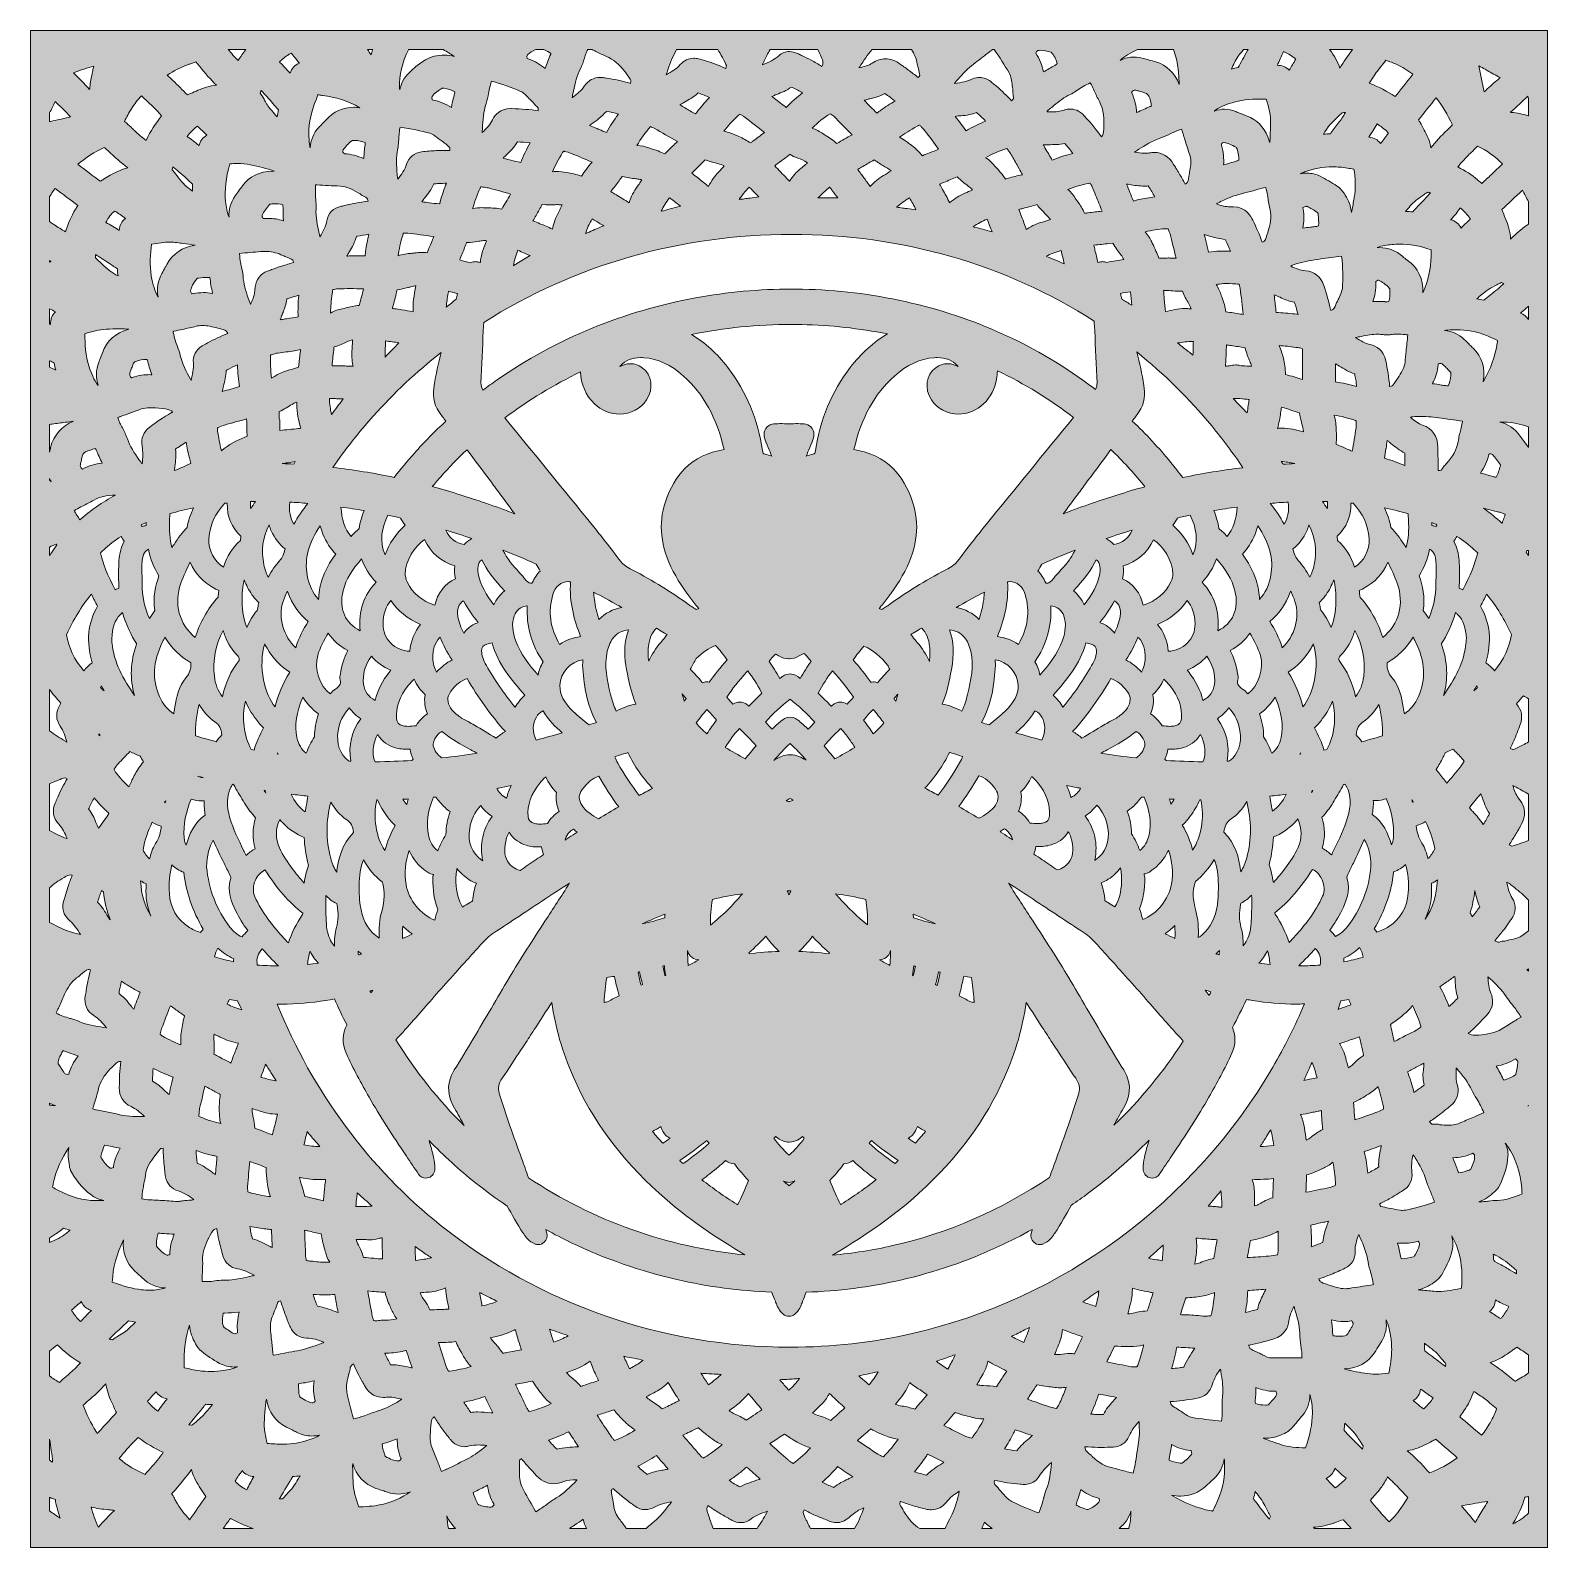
# Model space of a CAD drawing. Extents: x 140 to 2861, y -2860 to -140.
import ezdxf

# ---------------------------------------------------------------- set-up
doc = ezdxf.new("R2010")
doc.units = 0
doc.header["$MEASUREMENT"] = 0
doc.layers.add('Layer 1', color=7, linetype='Continuous')

# ---------------------------------------------------------------- blocks, each defined once
blk = doc.blocks.new('block 2')
at = {"layer": 'Layer 1', "lineweight": 0}
blk.add_lwpolyline([(140.3, -139.6), (140.3, -2859.8), (2860.6, -2859.8), (2860.6, -139.6), (140.3, -139.6)], dxfattribs=at)
for points, knots in [([(512.9, -193.5), (506.4, -187.1), (500.6, -180.5), (495.2, -174.1), (495.2, -174.1), (526.8, -174.1), (526.8, -174.1), (522, -179.9), (517.4, -186.3), (512.9, -193.5)], [0, 0, 0, 0, 1, 1, 1, 2, 2, 2, 3, 3, 3, 3]), ([(608.2, -180.8), (609.8, -182.4), (611.2, -184), (612.4, -185.6), (615.9, -190), (619.3, -194.3), (622.7, -198.5), (614.7, -201.8), (608.8, -208), (605.9, -216.3), (603.8, -213.9), (601.6, -211.5), (599.4, -209.2), (596.2, -205.8), (592.9, -202.4), (589.7, -199.3), (588.7, -198.3), (587.7, -197.3), (586.8, -196.3), (591.7, -191.6), (597.2, -187.2), (603.5, -182.8), (604.7, -182), (606.3, -181.3), (608.2, -180.8)], [0, 0, 0, 0, 1, 1, 1, 2, 2, 2, 3, 3, 3, 4, 4, 4, 5, 5, 5, 6, 6, 6, 7, 7, 7, 8, 8, 8, 8]), ([(744.9, -174.1), (744.9, -174.1), (754.1, -174.1), (754.1, -174.1), (753, -177.3), (752, -180.5), (751.1, -183.7), (749, -180.5), (746.9, -177.3), (744.9, -174.1)], [0, 0, 0, 0, 1, 1, 1, 2, 2, 2, 3, 3, 3, 3]), ([(818.2, -174.1), (818.2, -174.1), (880.5, -174.1), (880.5, -174.1), (887.5, -178.1), (894.2, -182.1), (900.3, -186.3), (894.9, -184.6), (889.3, -183.8), (883.1, -183.8), (876, -183.8), (869.4, -184.9), (864.4, -185.9), (846.1, -189.6), (814.3, -215.4), (806.8, -232.8), (804.9, -237.2), (803.5, -241.6), (802.6, -246), (802.4, -244.7), (802.3, -243.3), (802.2, -242), (801.6, -219.9), (806.8, -197.8), (818, -174.5), (818.1, -174.3), (818.2, -174.2), (818.2, -174.1)], [0, 0, 0, 0, 1, 1, 1, 2, 2, 2, 3, 3, 3, 4, 4, 4, 5, 5, 5, 6, 6, 6, 7, 7, 7, 8, 8, 8, 9, 9, 9, 9]), ([(1061, -174.1), (1065.9, -176.2), (1070, -178.5), (1073.6, -181.1), (1073.4, -181.7), (1073.3, -182.1), (1073.2, -182.3), (1069.5, -190.7), (1066.1, -199.3), (1063.2, -207.9), (1055.2, -201.3), (1045.2, -194.6), (1032.8, -190.7), (1031.8, -190.4), (1031.2, -190.1), (1030.9, -189.9), (1030.9, -189.9), (1030.9, -189.8), (1030.9, -189.8), (1030.1, -184.9), (1031.5, -183.7), (1032.2, -183.1), (1036, -179.8), (1040.4, -176.8), (1045.8, -174.1), (1045.8, -174.1), (1061, -174.1), (1061, -174.1)], [0, 0, 0, 0, 1, 1, 1, 2, 2, 2, 3, 3, 3, 4, 4, 4, 5, 5, 5, 6, 6, 6, 7, 7, 7, 8, 8, 8, 9, 9, 9, 9]), ([(1136.7, -180.6), (1137.5, -178.4), (1138.5, -176.3), (1139.5, -174.1), (1139.5, -174.1), (1147.5, -174.1), (1147.5, -174.1), (1149.8, -175.2), (1152, -176.3), (1154.4, -177.5), (1160.3, -180.5), (1166.5, -183.6), (1173, -186.3), (1185.7, -191.7), (1196.3, -200.5), (1206.5, -214.2), (1212.1, -221.7), (1216.1, -227.1), (1216.6, -229.5), (1216.8, -230.5), (1216.7, -232.3), (1216.3, -234.7), (1209.1, -232.8), (1201.6, -230.8), (1194.2, -229), (1187, -227.4), (1179.9, -226.3), (1173, -225.2), (1171.5, -225), (1170.1, -224.8), (1168.6, -224.5), (1166.4, -224.2), (1164.2, -224), (1162.1, -224), (1150.3, -224), (1140.6, -229.4), (1133.3, -239.9), (1127.9, -247.5), (1120.8, -253.9), (1112.1, -260.1), (1112, -260), (1111.9, -259.9), (1111.9, -259.8), (1111.9, -257.9), (1113, -252.8), (1113.9, -248.6), (1117, -233.8), (1120.1, -220.6), (1126.4, -208.4), (1129.7, -202.1), (1131.7, -195.7), (1133.7, -189.6), (1134.7, -186.4), (1135.6, -183.4), (1136.7, -180.6)], [0, 0, 0, 0, 1, 1, 1, 2, 2, 2, 3, 3, 3, 4, 4, 4, 5, 5, 5, 6, 6, 6, 7, 7, 7, 8, 8, 8, 9, 9, 9, 10, 10, 10, 11, 11, 11, 12, 12, 12, 13, 13, 13, 14, 14, 14, 15, 15, 15, 16, 16, 16, 17, 17, 17, 18, 18, 18, 18]), ([(1372.6, -174.1), (1375.5, -178.3), (1378.2, -183), (1381.1, -188.4), (1384.6, -194.7), (1388, -200.7), (1388.1, -202.9), (1388.2, -203.9), (1387.8, -205.6), (1387.2, -208), (1374.9, -202.7), (1362.6, -197.7), (1349.5, -193.8), (1349.5, -193.8), (1349.4, -193.7), (1349.4, -193.7), (1345.7, -192.6), (1341.9, -191.5), (1337.9, -190.6), (1335.1, -190), (1332.4, -189.7), (1329.7, -189.7), (1320.3, -189.7), (1311.9, -193.6), (1305.6, -201), (1299.1, -208.5), (1290.2, -213.8), (1280.5, -219.2), (1280.9, -217.1), (1282.5, -212.4), (1283.2, -210.3), (1288, -196.3), (1293, -184.6), (1299, -174.1), (1299, -174.1), (1372.6, -174.1), (1372.6, -174.1)], [0, 0, 0, 0, 1, 1, 1, 2, 2, 2, 3, 3, 3, 4, 4, 4, 5, 5, 5, 6, 6, 6, 7, 7, 7, 8, 8, 8, 9, 9, 9, 10, 10, 10, 11, 11, 11, 12, 12, 12, 12]), ([(1552.3, -174.1), (1552.6, -174.8), (1552.9, -175.5), (1553.2, -176.2), (1558.4, -187.5), (1561.5, -194.3), (1561.4, -197.8), (1561.4, -199.3), (1560.7, -201.4), (1559.6, -204.2), (1553, -200.3), (1546.7, -196.6), (1540, -193), (1534.3, -189.9), (1528.6, -187.2), (1523, -184.6), (1520.5, -183.5), (1518, -182.3), (1515.6, -181.1), (1510.8, -178.9), (1506, -177.7), (1501.3, -177.7), (1494.2, -177.7), (1487.5, -180.3), (1482.1, -185.1), (1474.1, -192.1), (1464.7, -196.6), (1452.9, -201.3), (1452.9, -201.2), (1452.9, -201.2), (1452.9, -201.2), (1453.1, -200.7), (1453.3, -200.3), (1453.5, -199.9), (1454.2, -198.4), (1455.1, -196.5), (1456.1, -194.3), (1459, -188), (1462.4, -181), (1466.5, -174.1), (1466.5, -174.1), (1552.3, -174.1), (1552.3, -174.1)], [0, 0, 0, 0, 1, 1, 1, 2, 2, 2, 3, 3, 3, 4, 4, 4, 5, 5, 5, 6, 6, 6, 7, 7, 7, 8, 8, 8, 9, 9, 9, 10, 10, 10, 11, 11, 11, 12, 12, 12, 13, 13, 13, 14, 14, 14, 14]), ([(1720.1, -174.1), (1725.1, -181.9), (1728.5, -190.4), (1730.5, -200.1), (1731.1, -203), (1731.8, -205.7), (1732.5, -208.4), (1733.7, -212.8), (1734.8, -217.1), (1734.8, -220.4), (1734.4, -221.2), (1733.2, -222.8), (1732.1, -224.1), (1726.2, -219.5), (1720.4, -215.1), (1714.6, -210.7), (1711.9, -208.6), (1709.2, -206.7), (1706.5, -204.9), (1704.4, -203.5), (1702.5, -202.1), (1700.6, -200.7), (1691.3, -193.9), (1682.4, -190.5), (1673.3, -190.5), (1665.3, -190.5), (1657.4, -193.2), (1649.6, -198.4), (1643.4, -202.6), (1635.2, -204.8), (1626.3, -206.8), (1626.3, -206.6), (1626.3, -206.5), (1626.2, -206.4), (1626.2, -206.4), (1627.2, -204.9), (1627.2, -204.9), (1634.4, -193.8), (1641.3, -183.2), (1649.6, -174.1), (1649.6, -174.1), (1720.1, -174.1), (1720.1, -174.1)], [0, 0, 0, 0, 1, 1, 1, 2, 2, 2, 3, 3, 3, 4, 4, 4, 5, 5, 5, 6, 6, 6, 7, 7, 7, 8, 8, 8, 9, 9, 9, 10, 10, 10, 11, 11, 11, 12, 12, 12, 13, 13, 13, 14, 14, 14, 14]), ([(1859.2, -178.7), (1861.2, -177.1), (1863.4, -175.5), (1865.5, -174.1), (1865.5, -174.1), (1868.1, -174.1), (1868.1, -174.1), (1877.8, -187.6), (1886.9, -201.7), (1895.1, -216), (1898.7, -222.3), (1899.7, -230.1), (1900.8, -239.2), (1901, -241), (1901.2, -242.9), (1901.5, -244.7), (1901.7, -246.1), (1901.8, -247.7), (1901.9, -249.4), (1902, -252.5), (1902.2, -255.9), (1903, -259.7), (1903.5, -262), (1903.2, -262.3), (1902, -263.5), (1901.2, -264.3), (1900.4, -265.1), (1899.6, -266), (1891.1, -257), (1882, -248), (1872.2, -239.5), (1869.7, -237.4), (1867.2, -235.4), (1864.8, -233.4), (1864, -232.7), (1863.1, -232), (1862.3, -231.4), (1856.4, -226.5), (1849.5, -224), (1842.3, -224), (1837.9, -224), (1833.6, -224.9), (1829.5, -226.8), (1820.3, -231), (1809.9, -233.5), (1797.2, -234.6), (1805.4, -224.7), (1814.2, -214.4), (1824.2, -206.1), (1832.8, -198.9), (1841.9, -191.9), (1850.8, -185.1), (1853.6, -182.9), (1856.4, -180.8), (1859.2, -178.7)], [0, 0, 0, 0, 1, 1, 1, 2, 2, 2, 3, 3, 3, 4, 4, 4, 5, 5, 5, 6, 6, 6, 7, 7, 7, 8, 8, 8, 9, 9, 9, 10, 10, 10, 11, 11, 11, 12, 12, 12, 13, 13, 13, 14, 14, 14, 15, 15, 15, 16, 16, 16, 17, 17, 17, 18, 18, 18, 18]), ([(1970.2, -178.6), (1970.3, -178.7), (1970.4, -178.8), (1970.5, -179), (1975.4, -184.1), (1978.9, -190.7), (1981.3, -199.6), (1979.9, -200.7), (1978.5, -201.6), (1977.3, -202.3), (1977.3, -202.3), (1977.1, -202.4), (1977.1, -202.4), (1970.4, -206.1), (1963.5, -209.9), (1956.8, -214.2), (1954.3, -201.5), (1949.7, -190.5), (1942.9, -180.7), (1942.8, -180.6), (1942.7, -180.5), (1942.7, -180.4), (1942.7, -180.4), (1942.7, -180.4), (1942.7, -180.4), (1945.2, -175.9), (1946.7, -175.8), (1947.3, -175.7), (1948.5, -175.5), (1949.9, -175.4), (1951.2, -175.4), (1957.1, -175.4), (1963.3, -176.8), (1970.2, -178.6)], [0, 0, 0, 0, 1, 1, 1, 2, 2, 2, 3, 3, 3, 4, 4, 4, 5, 5, 5, 6, 6, 6, 7, 7, 7, 8, 8, 8, 9, 9, 9, 10, 10, 10, 11, 11, 11, 11]), ([(2189.8, -174.1), (2193.4, -183.9), (2196.7, -194.7), (2197.7, -205.7), (2197.9, -207.4), (2198, -209.1), (2198.2, -210.8), (2199, -219.6), (2199.8, -228.2), (2200.2, -236.6), (2192.3, -216), (2177.7, -202), (2157.9, -196), (2154, -194.9), (2150.1, -193.9), (2146.4, -192.9), (2142.6, -191.9), (2139, -191), (2135.4, -189.9), (2130.1, -188.3), (2124.6, -187.4), (2119.2, -187.4), (2110.8, -187.4), (2102.5, -189.4), (2094.3, -193.4), (2101.8, -186.2), (2111.6, -180.1), (2125.2, -174.1), (2125.2, -174.1), (2189.8, -174.1), (2189.8, -174.1)], [0, 0, 0, 0, 1, 1, 1, 2, 2, 2, 3, 3, 3, 4, 4, 4, 5, 5, 5, 6, 6, 6, 7, 7, 7, 8, 8, 8, 9, 9, 9, 10, 10, 10, 10]), ([(2299, -197.5), (2302.4, -189.7), (2308.3, -182.6), (2314.4, -175), (2314.7, -174.7), (2314.9, -174.4), (2315.2, -174.1), (2315.2, -174.1), (2323.5, -174.1), (2323.5, -174.1), (2323.2, -174.7), (2322.9, -175.2), (2322.5, -175.8), (2315.9, -187.2), (2310.6, -197.1), (2306, -206.5), (2301.7, -207.1), (2297.6, -208), (2293.5, -209), (2295.4, -205.3), (2297.3, -201.5), (2299, -197.5)], [0, 0, 0, 0, 1, 1, 1, 2, 2, 2, 3, 3, 3, 4, 4, 4, 5, 5, 5, 6, 6, 6, 7, 7, 7, 7]), ([(2407.3, -189.3), (2407.4, -189.5), (2407.5, -189.7), (2407.6, -189.9), (2408, -190.3), (2408.4, -190.9), (2408.9, -191.5), (2404.9, -198), (2401.1, -204.5), (2397.4, -211.2), (2391.5, -205.4), (2384, -202.2), (2375.7, -202.2), (2375.7, -202.2), (2375.4, -202.2), (2375.4, -202.2), (2379.4, -194.7), (2383.2, -186.5), (2387, -177.3), (2393.4, -180.3), (2400, -184.2), (2407.3, -189.3)], [0, 0, 0, 0, 1, 1, 1, 2, 2, 2, 3, 3, 3, 4, 4, 4, 5, 5, 5, 6, 6, 6, 7, 7, 7, 7]), ([(2488.1, -207.3), (2484.4, -195.8), (2478.2, -184.9), (2469.7, -174.1), (2469.7, -174.1), (2510.7, -174.1), (2510.7, -174.1), (2502.2, -184.8), (2494.9, -196.1), (2488.1, -207.3)], [0, 0, 0, 0, 1, 1, 1, 2, 2, 2, 3, 3, 3, 3]), ([(252.1, -212.3), (251.6, -214.8), (251.1, -217.4), (250.6, -220), (249.1, -227.3), (247.6, -234.8), (246.9, -242.8), (246.8, -243.7), (246.7, -244.5), (246.6, -245.4), (237.2, -234.8), (227.2, -225.1), (217.4, -215.7), (230.9, -210.7), (242.9, -206.8), (254.2, -203.7), (253.4, -206.4), (252.6, -209.3), (252.1, -212.3)], [0, 0, 0, 0, 1, 1, 1, 2, 2, 2, 3, 3, 3, 4, 4, 4, 5, 5, 5, 6, 6, 6, 6]), ([(427.5, -199.5), (430.4, -198.5), (433.8, -197.5), (437.2, -196), (437.3, -196), (437.3, -196.1), (437.3, -196.1), (438.5, -197.6), (439.6, -199), (440.7, -200.4), (441.9, -201.8), (443, -203.2), (444, -204.5), (453.4, -216.9), (463.8, -227.8), (473.9, -237.9), (461.6, -239), (450.5, -243.2), (440.8, -247), (436.3, -248.9), (431.9, -250.9), (427.6, -252.8), (425.6, -253.7), (423.7, -254.6), (421.8, -255.4), (413.3, -246.5), (404.5, -237.9), (395.9, -229.6), (392.5, -226.3), (389.1, -223.1), (385.8, -219.8), (397.7, -212.1), (409.7, -206), (422.2, -201.2), (423.7, -200.6), (425.5, -200.1), (427.5, -199.5)], [0, 0, 0, 0, 1, 1, 1, 2, 2, 2, 3, 3, 3, 4, 4, 4, 5, 5, 5, 6, 6, 6, 7, 7, 7, 8, 8, 8, 9, 9, 9, 10, 10, 10, 11, 11, 11, 12, 12, 12, 12]), ([(2590.1, -200.8), (2600, -205.2), (2609.5, -211), (2619, -218.4), (2618.5, -219), (2618, -219.6), (2617.5, -220.2), (2607.7, -232.7), (2597.5, -245.5), (2587.3, -258), (2573.5, -249.4), (2558, -240.5), (2540.6, -234.4), (2544.9, -227.3), (2549.8, -220.1), (2555.3, -212.7), (2556.9, -210.5), (2558.7, -208.3), (2560.5, -206), (2563.7, -202.1), (2567.1, -197.9), (2570.2, -193.2), (2577.1, -195.6), (2583.7, -198), (2590.1, -200.8)], [0, 0, 0, 0, 1, 1, 1, 2, 2, 2, 3, 3, 3, 4, 4, 4, 5, 5, 5, 6, 6, 6, 7, 7, 7, 8, 8, 8, 8]), ([(2769.7, -229.4), (2761.7, -236), (2754.2, -243), (2746.9, -249.9), (2743.5, -235), (2740.2, -219.2), (2737.4, -203.4), (2741.3, -205.2), (2745, -207.2), (2748.5, -209.3), (2749.7, -210), (2751, -210.7), (2752.2, -211.5), (2759.6, -215.9), (2767.2, -220.4), (2775.6, -224.1), (2773.6, -226), (2771.7, -227.8), (2769.7, -229.4)], [0, 0, 0, 0, 1, 1, 1, 2, 2, 2, 3, 3, 3, 4, 4, 4, 5, 5, 5, 6, 6, 6, 6]), ([(899.9, -257.3), (898, -264.3), (896.5, -271.1), (895.2, -277.9), (884.1, -270.9), (873.5, -266.6), (862.5, -264.5), (861.8, -264.4), (861.3, -264.3), (860.9, -264.2), (860.3, -261.8), (859.9, -259.1), (860.7, -258.1), (865.2, -251.8), (872.2, -247.1), (878.5, -243.4), (878.7, -243.3), (879, -243.3), (879.3, -243.3), (880, -243.3), (880.8, -243.4), (881.7, -243.5), (888.7, -244.2), (895.3, -246.3), (901.4, -249.6), (901, -252.3), (900.5, -254.9), (899.9, -257.3)], [0, 0, 0, 0, 1, 1, 1, 2, 2, 2, 3, 3, 3, 4, 4, 4, 5, 5, 5, 6, 6, 6, 7, 7, 7, 8, 8, 8, 9, 9, 9, 9]), ([(950.8, -315.5), (951.5, -300.8), (952.5, -285.2), (957.4, -270.9), (959.6, -264.6), (960.8, -258.3), (961.9, -252.3), (962.4, -249.3), (963, -246.4), (963.6, -243.7), (964.5, -239.9), (965.6, -235.8), (967.2, -230.9), (985.8, -235.7), (1003.3, -241.9), (1019.3, -249.1), (1024.4, -251.4), (1029, -256.1), (1034.2, -261.5), (1036.4, -263.7), (1038.6, -265.9), (1041, -268.1), (1041.2, -268.4), (1041.8, -269.1), (1042.2, -269.6), (1043.5, -271.3), (1045.3, -273.6), (1047.9, -275.7), (1050.5, -277.8), (1051.2, -279.8), (1050.7, -282.8), (1050.6, -283.1), (1050.6, -283.5), (1050.5, -283.8), (1036.6, -281.6), (1021.6, -280.4), (1002.2, -280), (1001.8, -280), (1001.4, -280), (1001, -280), (982.2, -280), (973.1, -290.9), (968.7, -300.1), (964.8, -308.5), (958.1, -315.6), (950.5, -322.8), (950.5, -321.1), (950.7, -317.9), (950.8, -315.5)], [0, 0, 0, 0, 1, 1, 1, 2, 2, 2, 3, 3, 3, 4, 4, 4, 5, 5, 5, 6, 6, 6, 7, 7, 7, 8, 8, 8, 9, 9, 9, 10, 10, 10, 11, 11, 11, 12, 12, 12, 13, 13, 13, 14, 14, 14, 15, 15, 15, 16, 16, 16, 16]), ([(1478, -254.6), (1486.9, -251.1), (1496.1, -247.5), (1504.9, -241.2), (1504.9, -241.2), (1507, -242.3), (1507, -242.3), (1513.2, -245.5), (1519.1, -248.5), (1524.7, -251.8), (1515.1, -259.3), (1504.9, -267.8), (1495.4, -277.8), (1488.2, -272.4), (1481, -266.8), (1474, -261.3), (1474, -261.3), (1473.1, -260.7), (1473.1, -260.7), (1472, -259.8), (1470.8, -258.9), (1469.7, -258), (1471.7, -257.2), (1473.7, -256.3), (1475.6, -255.5), (1475.6, -255.5), (1478, -254.6), (1478, -254.6)], [0, 0, 0, 0, 1, 1, 1, 2, 2, 2, 3, 3, 3, 4, 4, 4, 5, 5, 5, 6, 6, 6, 7, 7, 7, 8, 8, 8, 9, 9, 9, 9]), ([(2016.4, -247.4), (2023.8, -242.2), (2032, -238), (2040.6, -233.6), (2041.3, -234.7), (2041.9, -236), (2042.5, -237.3), (2044.2, -240.7), (2045.8, -244.1), (2047.5, -247.8), (2050.4, -254.2), (2053.5, -260.7), (2057, -267.2), (2065.1, -282.1), (2065.3, -299), (2064.8, -316.5), (2064.6, -323.4), (2063.1, -327.4), (2060.5, -330.4), (2052.3, -318.7), (2042.9, -307.1), (2029.9, -292.7), (2020.9, -282.8), (2011.2, -280.7), (2004.7, -280.7), (2001, -280.7), (1997.3, -281.4), (1993.5, -282.6), (1986.6, -284.9), (1979, -285.9), (1968.7, -285.9), (1966.8, -285.9), (1964.9, -285.9), (1963, -285.8), (1963.6, -284.4), (1964.9, -282.9), (1967.3, -281), (1970.1, -278.8), (1972.8, -276.6), (1975.5, -274.4), (1985.1, -266.6), (1994.1, -259.2), (2004.4, -254.8), (2008.6, -253), (2011.9, -250.6), (2014.5, -248.7), (2015.2, -248.2), (2015.8, -247.8), (2016.4, -247.4)], [0, 0, 0, 0, 1, 1, 1, 2, 2, 2, 3, 3, 3, 4, 4, 4, 5, 5, 5, 6, 6, 6, 7, 7, 7, 8, 8, 8, 9, 9, 9, 10, 10, 10, 11, 11, 11, 12, 12, 12, 13, 13, 13, 14, 14, 14, 15, 15, 15, 16, 16, 16, 16]), ([(212.1, -294.5), (205.6, -296.4), (199.4, -298), (193.1, -299.2), (187.3, -300.3), (181.7, -301.7), (176.3, -303), (175.8, -303.1), (175.3, -303.2), (174.8, -303.3), (174.8, -303.3), (174.8, -287.2), (174.8, -287.2), (178.4, -280.9), (181.9, -274.3), (184.8, -267), (193.3, -275.2), (203.7, -285.7), (212.1, -294.5)], [0, 0, 0, 0, 1, 1, 1, 2, 2, 2, 3, 3, 3, 4, 4, 4, 5, 5, 5, 6, 6, 6, 6]), ([(309.4, -303), (312.4, -295.4), (316.5, -287.8), (322.3, -279.1), (327.4, -271.4), (332.9, -263.6), (339.4, -256.9), (350.6, -267), (365.9, -282.1), (375.6, -292.8), (365.4, -306.2), (355.4, -320.2), (347.8, -336.8), (340.2, -331.1), (333.3, -325.1), (326.9, -319.3), (324.9, -317.5), (322.9, -315.5), (320.8, -313.4), (317.2, -309.9), (313.6, -306.3), (309.4, -303)], [0, 0, 0, 0, 1, 1, 1, 2, 2, 2, 3, 3, 3, 4, 4, 4, 5, 5, 5, 6, 6, 6, 7, 7, 7, 7]), ([(585, -282.1), (584.1, -286.3), (583.3, -290.5), (582.7, -294.7), (573.8, -284.2), (565.5, -274.2), (563.8, -271.4), (562.8, -269.8), (561.9, -268), (560.9, -266.1), (558.9, -262.3), (556.6, -258.1), (553.6, -254), (552.2, -252.1), (552.4, -251.6), (552.8, -250.7), (553.2, -249.5), (553.7, -248.3), (554, -247.1), (554, -247.1), (554.4, -247.6), (554.4, -247.6), (561.4, -255.1), (568.4, -263), (575.1, -270.7), (578.3, -274.4), (581.7, -278.3), (585, -282.1)], [0, 0, 0, 0, 1, 1, 1, 2, 2, 2, 3, 3, 3, 4, 4, 4, 5, 5, 5, 6, 6, 6, 7, 7, 7, 8, 8, 8, 9, 9, 9, 9]), ([(653.3, -262.8), (654.4, -260.2), (655.1, -257.7), (655.8, -255.5), (655.8, -255.3), (655.9, -255.1), (655.9, -254.9), (656.6, -255.1), (657.4, -255.2), (658.1, -255.3), (660, -255.7), (662.2, -256.1), (664.4, -256.4), (687.3, -259.1), (709.4, -266.3), (731.2, -278.3), (727.4, -277.8), (723.8, -277.5), (720.2, -277.5), (700.7, -277.5), (683.9, -285.2), (670.2, -300.4), (668, -302.9), (665.6, -305.4), (663.1, -308), (661.3, -309.8), (659.4, -311.7), (657.6, -313.7), (648, -324), (642.8, -336.3), (642.1, -350.4), (641.3, -347.3), (640.9, -344.9), (640.7, -342.8), (640.3, -338.8), (640.1, -334.7), (639.8, -330.4), (639.7, -328.7), (639.6, -327), (639.5, -325.3), (639.5, -304.7), (644, -284.2), (653.3, -262.8)], [0, 0, 0, 0, 1, 1, 1, 2, 2, 2, 3, 3, 3, 4, 4, 4, 5, 5, 5, 6, 6, 6, 7, 7, 7, 8, 8, 8, 9, 9, 9, 10, 10, 10, 11, 11, 11, 12, 12, 12, 13, 13, 13, 14, 14, 14, 14]), ([(1338.7, -281.8), (1336.7, -284.3), (1334.8, -286.8), (1333, -289.3), (1326.7, -285.9), (1320.3, -282.3), (1314.1, -278.7), (1311, -276.9), (1307.9, -275.1), (1304.7, -273.2), (1306.6, -272.1), (1308.5, -271), (1310.4, -269.9), (1311.3, -269.4), (1312.3, -268.8), (1313.3, -268.3), (1321, -264), (1329.7, -259.1), (1337.4, -251.8), (1337.4, -251.8), (1337.7, -251.9), (1337.7, -251.9), (1344.8, -254.5), (1351.7, -257), (1358.2, -259.8), (1351.5, -266.6), (1344.9, -274), (1338.7, -281.8)], [0, 0, 0, 0, 1, 1, 1, 2, 2, 2, 3, 3, 3, 4, 4, 4, 5, 5, 5, 6, 6, 6, 7, 7, 7, 8, 8, 8, 9, 9, 9, 9]), ([(1645.3, -262.3), (1653.6, -260.3), (1663, -257.9), (1672.1, -252.9), (1678.6, -257.3), (1684.8, -261.6), (1690.6, -266.2), (1681.8, -271.3), (1672.9, -276.7), (1664.5, -283.2), (1664, -283.6), (1663.3, -284.1), (1662.6, -284.6), (1661.3, -285.5), (1659.6, -286.6), (1658, -288), (1650.4, -280.5), (1642.7, -272.6), (1635.2, -265), (1637.6, -264.3), (1640, -263.6), (1642.4, -263), (1643.4, -262.8), (1644.3, -262.5), (1645.3, -262.3)], [0, 0, 0, 0, 1, 1, 1, 2, 2, 2, 3, 3, 3, 4, 4, 4, 5, 5, 5, 6, 6, 6, 7, 7, 7, 8, 8, 8, 8]), ([(2114.5, -250.9), (2117.2, -247), (2119.2, -247), (2120.3, -247), (2120.9, -247), (2121.5, -247), (2122.2, -247.1), (2123.1, -247.3), (2124.2, -247.6), (2125.4, -247.9), (2126, -248), (2126.5, -248.2), (2127.1, -248.3), (2144.6, -252.6), (2146.5, -254.6), (2149.5, -271.4), (2149.5, -271.4), (2149.5, -271.7), (2149.5, -271.7), (2149.7, -272.9), (2150, -274.2), (2150.1, -275.3), (2149.2, -275.8), (2148.2, -276.2), (2147.6, -276.4), (2140.2, -279.5), (2132.1, -283), (2123.7, -286.9), (2122.9, -275.7), (2120.5, -263.1), (2114.5, -250.9)], [0, 0, 0, 0, 1, 1, 1, 2, 2, 2, 3, 3, 3, 4, 4, 4, 5, 5, 5, 6, 6, 6, 7, 7, 7, 8, 8, 8, 9, 9, 9, 10, 10, 10, 10]), ([(2363.9, -307.1), (2363.8, -309.9), (2363.7, -312.7), (2363.6, -315.5), (2363.3, -324.2), (2363.1, -332.6), (2362.3, -340.8), (2362, -339.8), (2361.7, -338.8), (2361.4, -337.7), (2355.4, -317.8), (2344, -303.8), (2327.7, -296.1), (2322, -293.4), (2316.2, -291.1), (2310.6, -288.9), (2307.4, -287.6), (2304.3, -286.4), (2301.3, -285.1), (2294.8, -282.4), (2288.1, -281), (2281.2, -281), (2275.1, -281), (2269, -282.1), (2262.7, -284.2), (2270.8, -278.3), (2280.9, -273.7), (2294.7, -269.4), (2309.3, -264.8), (2325.5, -262.7), (2345.4, -262.7), (2348.8, -262.7), (2352.4, -262.8), (2356.2, -262.9), (2360.6, -278.1), (2364.4, -292.6), (2363.9, -307.1)], [0, 0, 0, 0, 1, 1, 1, 2, 2, 2, 3, 3, 3, 4, 4, 4, 5, 5, 5, 6, 6, 6, 7, 7, 7, 8, 8, 8, 9, 9, 9, 10, 10, 10, 11, 11, 11, 12, 12, 12, 12]), ([(2688.9, -309.9), (2687.9, -311), (2686.8, -312.1), (2685.8, -313.2), (2684, -315), (2682.3, -316.8), (2680.6, -318.3), (2669.5, -328.6), (2659.8, -339.8), (2651.4, -350.3), (2649.2, -338), (2644.1, -327.2), (2639.4, -318.4), (2636.9, -313.8), (2634.3, -309.2), (2631.8, -304.7), (2630.9, -303.1), (2630, -301.4), (2629.1, -299.8), (2639.3, -287.1), (2650, -273.8), (2660.7, -260.7), (2672, -275), (2681.5, -290.9), (2689.1, -308.1), (2689.3, -308.6), (2689.4, -309), (2689.5, -309.3), (2689.4, -309.5), (2689.2, -309.7), (2688.9, -309.9)], [0, 0, 0, 0, 1, 1, 1, 2, 2, 2, 3, 3, 3, 4, 4, 4, 5, 5, 5, 6, 6, 6, 7, 7, 7, 8, 8, 8, 9, 9, 9, 10, 10, 10, 10]), ([(2794.1, -286.5), (2804.8, -276.5), (2815, -267), (2825, -257.8), (2825.3, -259.1), (2825.7, -260.4), (2826.1, -261.7), (2826.1, -261.7), (2826.1, -292.7), (2826.1, -292.7), (2825.9, -292.7), (2825.7, -292.6), (2825.6, -292.6), (2816, -289.7), (2805.7, -287.7), (2795.1, -286.6), (2794.8, -286.6), (2794.4, -286.6), (2794.1, -286.5)], [0, 0, 0, 0, 1, 1, 1, 2, 2, 2, 3, 3, 3, 4, 4, 4, 5, 5, 5, 6, 6, 6, 6]), ([(1173.2, -322.7), (1169, -321), (1164.7, -319.2), (1160.3, -317.4), (1157.8, -316.4), (1155.3, -315.3), (1152.8, -314.3), (1152.8, -314.3), (1145.6, -311.4), (1142.9, -310.3), (1143.9, -309.5), (1144.9, -308.8), (1145.9, -308.1), (1155, -301.5), (1164.6, -294.4), (1173, -284.9), (1180.4, -286.3), (1187.7, -287.8), (1194.6, -289.7), (1186.1, -301), (1179.1, -311.8), (1173.2, -322.7)], [0, 0, 0, 0, 1, 1, 1, 2, 2, 2, 3, 3, 3, 4, 4, 4, 5, 5, 5, 6, 6, 6, 7, 7, 7, 7]), ([(1412.6, -290.1), (1413.4, -290.5), (1414.1, -290.8), (1414.7, -291.2), (1416.6, -292.1), (1418.4, -293), (1419.4, -293.8), (1431.9, -303.3), (1444.4, -313.1), (1456.6, -322.6), (1449.7, -327.9), (1442.6, -333.2), (1435.7, -338.4), (1434.4, -339.4), (1433, -340.5), (1431.6, -341.5), (1425.2, -337.5), (1418.1, -333.2), (1410.4, -329.8), (1400.4, -325.3), (1392, -322.4), (1383.6, -320.2), (1391.3, -310.6), (1399, -302.3), (1407, -294.7), (1408.5, -293.2), (1410.5, -291.8), (1412.5, -290.2), (1412.6, -290.2), (1412.6, -290.1), (1412.6, -290.1)], [0, 0, 0, 0, 1, 1, 1, 2, 2, 2, 3, 3, 3, 4, 4, 4, 5, 5, 5, 6, 6, 6, 7, 7, 7, 8, 8, 8, 9, 9, 9, 10, 10, 10, 10]), ([(1586.3, -342.5), (1580, -337.2), (1573.3, -331.9), (1565.5, -327.3), (1564.1, -326.5), (1562.8, -325.6), (1561.4, -324.8), (1555.8, -321.2), (1549.6, -317.3), (1541.7, -315.1), (1552.1, -304.6), (1562.8, -296.1), (1574.3, -289), (1575.3, -289.7), (1576.2, -290.4), (1577, -291), (1578.4, -291.9), (1579.9, -293), (1580.6, -293.7), (1591.6, -304.7), (1602.7, -316), (1613.5, -327), (1604, -331.9), (1595, -337.3), (1586.3, -342.5)], [0, 0, 0, 0, 1, 1, 1, 2, 2, 2, 3, 3, 3, 4, 4, 4, 5, 5, 5, 6, 6, 6, 7, 7, 7, 8, 8, 8, 8]), ([(1808.9, -292.7), (1819.1, -292.3), (1828.5, -289.7), (1836.6, -287.1), (1842, -291.7), (1847.7, -296.8), (1853, -302.4), (1840, -307.8), (1828.4, -313.6), (1818, -319.7), (1811.7, -311.5), (1805.2, -302.9), (1798.4, -293.9), (1802, -293.3), (1805.5, -292.9), (1808.9, -292.7)], [0, 0, 0, 0, 1, 1, 1, 2, 2, 2, 3, 3, 3, 4, 4, 4, 5, 5, 5, 5]), ([(2491.6, -287.8), (2491.6, -287.8), (2492.2, -287.2), (2492.2, -287.2), (2494.2, -287.1), (2496.2, -287), (2498.1, -287), (2496, -290.4), (2494, -293.6), (2491.8, -296.8), (2487.4, -303.2), (2482.7, -309.3), (2477.9, -315.8), (2475.6, -318.8), (2473.3, -321.9), (2471, -325), (2466.7, -325.2), (2462.5, -325.5), (2458.4, -326), (2459.2, -324.6), (2460.1, -323.2), (2460.9, -321.8), (2468.7, -309.1), (2479.8, -298.7), (2491.6, -287.8)], [0, 0, 0, 0, 1, 1, 1, 2, 2, 2, 3, 3, 3, 4, 4, 4, 5, 5, 5, 6, 6, 6, 7, 7, 7, 8, 8, 8, 8]), ([(442.7, -346.3), (435.6, -340), (428.3, -334.5), (421.5, -329.7), (426.3, -323.4), (432.3, -317.8), (438, -312.6), (438.5, -312.2), (439.1, -311.8), (439.9, -311.4), (446.1, -317.2), (451.6, -322.4), (456.8, -327.3), (449.6, -331.6), (444.6, -338.3), (442.7, -346.3)], [0, 0, 0, 0, 1, 1, 1, 2, 2, 2, 3, 3, 3, 4, 4, 4, 5, 5, 5, 5]), ([(798.2, -357.8), (799.7, -349.4), (800.3, -341.1), (800.9, -333), (801.3, -328.9), (801.5, -325.1), (801.9, -321.3), (802.2, -318.8), (802.6, -316.1), (803.2, -313.1), (823.6, -316.3), (840.6, -319.8), (856.4, -324), (860.7, -325.2), (864.9, -328.3), (869.8, -332), (872, -333.6), (874.2, -335.3), (876.7, -337), (882.5, -340.9), (887.8, -345.3), (892.5, -350.1), (892.6, -351.1), (892.5, -353), (892.5, -354.3), (892.5, -354.6), (892.5, -354.9), (892.5, -355.2), (889.9, -355.1), (887.3, -355.1), (884.7, -355.1), (878.2, -355.1), (872.8, -355.2), (867.9, -355.3), (859.6, -355.5), (850.9, -356.2), (841.4, -357.5), (828.6, -359.3), (818.9, -367.3), (814.9, -379.6), (811.8, -389.2), (805.7, -397.8), (798.9, -406.6), (798.9, -406.6), (798.6, -404.2), (798.6, -404.2), (797.1, -388), (795.7, -372.7), (798.2, -357.8)], [0, 0, 0, 0, 1, 1, 1, 2, 2, 2, 3, 3, 3, 4, 4, 4, 5, 5, 5, 6, 6, 6, 7, 7, 7, 8, 8, 8, 9, 9, 9, 10, 10, 10, 11, 11, 11, 12, 12, 12, 13, 13, 13, 14, 14, 14, 15, 15, 15, 16, 16, 16, 16]), ([(1291.6, -347.4), (1287.1, -351.7), (1282.4, -356.2), (1277.9, -361), (1270.2, -357.4), (1261.8, -354.2), (1252.4, -351.3), (1251.4, -351), (1250.4, -350.7), (1249.4, -350.4), (1243.1, -348.4), (1236, -346.2), (1227.9, -346), (1234.6, -334.4), (1242.8, -323), (1252.3, -312.2), (1253.6, -312.8), (1254.9, -313.3), (1256, -313.7), (1257, -314.1), (1258.2, -314.6), (1258.7, -314.9), (1272.5, -322.8), (1286, -330.7), (1300.3, -339), (1297.5, -341.8), (1294.7, -344.5), (1291.6, -347.4)], [0, 0, 0, 0, 1, 1, 1, 2, 2, 2, 3, 3, 3, 4, 4, 4, 5, 5, 5, 6, 6, 6, 7, 7, 7, 8, 8, 8, 9, 9, 9, 9]), ([(1752.5, -359.2), (1748.3, -360.9), (1743.9, -362.6), (1739.6, -364.4), (1734, -358.1), (1728, -351.8), (1720.7, -346.2), (1713.8, -340.8), (1706.9, -335.6), (1698.8, -331.1), (1707.8, -324.6), (1717.9, -318.3), (1730.3, -311.4), (1731.1, -310.9), (1732.4, -310.4), (1733.9, -309.8), (1734.1, -309.7), (1734.4, -309.6), (1734.7, -309.5), (1735.8, -310.7), (1736.9, -311.9), (1738, -313), (1740.2, -315.3), (1742.4, -317.5), (1743.9, -319.5), (1752.2, -330.5), (1760.6, -341.7), (1768.6, -352.7), (1763.3, -354.9), (1757.8, -357.1), (1752.5, -359.2)], [0, 0, 0, 0, 1, 1, 1, 2, 2, 2, 3, 3, 3, 4, 4, 4, 5, 5, 5, 6, 6, 6, 7, 7, 7, 8, 8, 8, 9, 9, 9, 10, 10, 10, 10]), ([(2219.1, -390.7), (2218.8, -392.6), (2218.5, -394.4), (2218.2, -396.3), (2217.3, -402.6), (2216.2, -409.9), (2215, -411.7), (2214.5, -412.5), (2213, -413.7), (2210.9, -415.2), (2207.2, -408.6), (2203.6, -402.3), (2200, -396), (2198.1, -392.7), (2196.1, -389.6), (2194.2, -386.6), (2192.7, -384.3), (2191.3, -382.2), (2190, -380), (2181.5, -365.8), (2169.7, -358.5), (2155, -358.5), (2152.4, -358.5), (2149.6, -358.8), (2146.8, -359.2), (2143.7, -359.8), (2140.5, -360), (2137.2, -360), (2131.9, -360), (2126.2, -359.3), (2120, -358), (2120, -358), (2120, -358), (2120, -358), (2121.4, -356.8), (2125, -354.5), (2127.6, -352.8), (2137.9, -346.1), (2151.7, -337.8), (2167, -332.3), (2173.4, -330.1), (2179.3, -327.3), (2185, -324.7), (2191.7, -321.7), (2197.9, -318.8), (2204.2, -316.9), (2206.6, -324.1), (2208.9, -331.4), (2211.1, -338.6), (2213.9, -347.3), (2216.7, -356.3), (2219.6, -365.2), (2222.1, -372.6), (2220.7, -381), (2219.1, -390.7)], [0, 0, 0, 0, 1, 1, 1, 2, 2, 2, 3, 3, 3, 4, 4, 4, 5, 5, 5, 6, 6, 6, 7, 7, 7, 8, 8, 8, 9, 9, 9, 10, 10, 10, 11, 11, 11, 12, 12, 12, 13, 13, 13, 14, 14, 14, 15, 15, 15, 16, 16, 16, 17, 17, 17, 18, 18, 18, 18]), ([(2561, -342.7), (2556.1, -335.6), (2549.6, -332.1), (2539.8, -330.9), (2545.3, -323.3), (2550.2, -315.3), (2555, -307.2), (2561.7, -311.4), (2567.9, -316.4), (2573.6, -322.1), (2573.8, -322.4), (2574.2, -323.1), (2574.5, -323.6), (2574.6, -323.8), (2574.7, -324), (2574.8, -324.3), (2570, -330.9), (2565.4, -337), (2561, -342.7)], [0, 0, 0, 0, 1, 1, 1, 2, 2, 2, 3, 3, 3, 4, 4, 4, 5, 5, 5, 6, 6, 6, 6]), ([(279.9, -355.7), (290.8, -366.5), (302.6, -376.6), (315.2, -386.1), (303.1, -388.9), (292.6, -394.2), (283.5, -399.5), (279.5, -401.8), (275.6, -404.2), (271.7, -406.5), (269.7, -407.8), (267.7, -409), (265.7, -410.2), (252.7, -400.4), (239.1, -390.1), (225.4, -379.8), (240.1, -367.4), (256, -357.3), (272.9, -349.5), (273.6, -350.1), (274.3, -350.7), (275, -351.3), (276.8, -352.8), (278.5, -354.3), (279.9, -355.7)], [0, 0, 0, 0, 1, 1, 1, 2, 2, 2, 3, 3, 3, 4, 4, 4, 5, 5, 5, 6, 6, 6, 7, 7, 7, 8, 8, 8, 8]), ([(740.4, -344.7), (739.9, -348.9), (739.4, -353.2), (739, -357.6), (738.8, -360.2), (738.6, -362.8), (738.4, -365.4), (738.3, -366.8), (738.2, -368.2), (738.1, -369.6), (726.3, -364.5), (715.4, -361.6), (704.3, -360.7), (702.9, -360.6), (701.8, -359.9), (701.1, -358.5), (700.7, -357.7), (700.1, -355.9), (701.4, -353.9), (705.1, -347.7), (710.6, -342), (717.8, -336.9), (718.1, -336.9), (718.6, -336.8), (719.6, -336.8), (720.2, -336.8), (720.9, -336.9), (721.7, -336.9), (728.5, -337.2), (734.9, -338.5), (740.8, -340.7), (740.7, -342), (740.5, -343.3), (740.4, -344.7)], [0, 0, 0, 0, 1, 1, 1, 2, 2, 2, 3, 3, 3, 4, 4, 4, 5, 5, 5, 6, 6, 6, 7, 7, 7, 8, 8, 8, 9, 9, 9, 10, 10, 10, 11, 11, 11, 11]), ([(1019.5, -376.6), (1013.6, -375.2), (1007.5, -373.7), (1001.7, -372.2), (1001.7, -372.2), (996.6, -370.9), (996.6, -370.9), (993.7, -370.2), (990.8, -369.4), (987.9, -368.7), (988.8, -367.7), (989.8, -366.7), (990.7, -365.8), (990.7, -365.8), (992.9, -363.7), (992.9, -363.7), (1000.3, -356.6), (1007.8, -349.3), (1013.9, -339.6), (1020.5, -339.8), (1028.3, -340.2), (1036.3, -341.3), (1030.2, -352.3), (1024.2, -364), (1019.5, -376.6)], [0, 0, 0, 0, 1, 1, 1, 2, 2, 2, 3, 3, 3, 4, 4, 4, 5, 5, 5, 6, 6, 6, 7, 7, 7, 8, 8, 8, 8]), ([(1893.3, -404.8), (1891.7, -405.3), (1890.2, -405.7), (1888.6, -406.2), (1883.3, -398.3), (1877.3, -391.5), (1871.5, -384.9), (1871.5, -384.9), (1869.1, -382.3), (1869.1, -382.3), (1865.3, -378), (1860.2, -372.1), (1852.7, -368), (1863.4, -362), (1876.8, -355.5), (1891.1, -351.4), (1891.7, -352.2), (1892.3, -353), (1892.9, -353.9), (1895.2, -357), (1897.3, -359.9), (1899, -362.7), (1903, -369.5), (1906.9, -376.6), (1910.7, -383.5), (1910.7, -383.5), (1913.1, -387.9), (1913.1, -387.9), (1915, -391.4), (1916.9, -394.9), (1918.8, -398.4), (1910, -400.2), (1901.5, -402.5), (1893.3, -404.8)], [0, 0, 0, 0, 1, 1, 1, 2, 2, 2, 3, 3, 3, 4, 4, 4, 5, 5, 5, 6, 6, 6, 7, 7, 7, 8, 8, 8, 9, 9, 9, 10, 10, 10, 11, 11, 11, 11]), ([(1961.4, -344.6), (1961.4, -344.6), (1961.5, -344.6), (1961.5, -344.6), (1962.9, -344.6), (1964.3, -344.6), (1965.7, -344.6), (1975.1, -344.5), (1984.8, -344.5), (1994.9, -342.7), (2000.5, -348.8), (2005.2, -354.5), (2009.2, -360.2), (1997.1, -363.3), (1984.6, -367), (1972.4, -372.4), (1968.3, -365.5), (1964, -358.1), (1959.3, -350), (1958.3, -348.2), (1957.3, -346.4), (1956.3, -344.6), (1958, -344.6), (1959.7, -344.6), (1961.4, -344.6)], [0, 0, 0, 0, 1, 1, 1, 2, 2, 2, 3, 3, 3, 4, 4, 4, 5, 5, 5, 6, 6, 6, 7, 7, 7, 8, 8, 8, 8]), ([(2275.8, -345.7), (2275.4, -344.5), (2275.6, -343.4), (2276.4, -342.4), (2276.8, -341.8), (2277.9, -340.6), (2279.9, -340.6), (2280.1, -340.6), (2280.3, -340.6), (2280.6, -340.7), (2286.8, -341.5), (2293.6, -344.3), (2302.5, -349.9), (2302.7, -350.1), (2303.3, -350.8), (2303.7, -352.2), (2306, -359.6), (2307.2, -366.3), (2307.2, -372.6), (2305.6, -373.2), (2303.9, -373.7), (2302.1, -374.2), (2301.1, -374.5), (2300.2, -374.8), (2299.2, -375.1), (2295.8, -376.1), (2292.3, -377.1), (2288.9, -378.1), (2285.8, -379), (2282.8, -379.9), (2279.7, -380.9), (2280.5, -369.5), (2279.2, -358), (2275.8, -345.7)], [0, 0, 0, 0, 1, 1, 1, 2, 2, 2, 3, 3, 3, 4, 4, 4, 5, 5, 5, 6, 6, 6, 7, 7, 7, 8, 8, 8, 9, 9, 9, 10, 10, 10, 11, 11, 11, 11]), ([(2723.3, -358.7), (2727.1, -355.1), (2731, -351.4), (2734.6, -347.1), (2751.2, -354.8), (2766.3, -365.5), (2779.6, -379), (2773.1, -385.4), (2766.4, -391.8), (2759.8, -398.1), (2754.2, -403.4), (2748.3, -408.8), (2742.5, -414), (2742.3, -413.8), (2742.2, -413.7), (2742, -413.5), (2739.4, -411.5), (2737.1, -409.6), (2734.9, -407.7), (2724.8, -398.8), (2713.2, -391.2), (2699.6, -384.5), (2705.5, -377.1), (2711.4, -370.6), (2717.2, -364.6), (2719.1, -362.7), (2721.1, -360.7), (2723.3, -358.7)], [0, 0, 0, 0, 1, 1, 1, 2, 2, 2, 3, 3, 3, 4, 4, 4, 5, 5, 5, 6, 6, 6, 7, 7, 7, 8, 8, 8, 9, 9, 9, 9]), ([(575.4, -392.2), (575, -392.2), (574.6, -392.2), (574.3, -392.2), (551.2, -392.2), (532.6, -401.4), (520.4, -418.6), (518.6, -421.2), (516.7, -423.8), (514.7, -426.4), (512.4, -429.6), (509.9, -433), (507.5, -436.4), (499.3, -448.4), (495.5, -461.4), (496.5, -474.6), (492.9, -465.7), (491.4, -455.8), (490.4, -446.2), (488.4, -426.2), (490.7, -405.2), (497.9, -378.9), (502.4, -378.5), (506.8, -378.3), (510.9, -378.3), (519.4, -378.3), (527.2, -379.1), (534.6, -380.7), (549.5, -383.8), (564.1, -387.1), (577.7, -392.2), (576.9, -392.2), (576.1, -392.2), (575.4, -392.2)], [0, 0, 0, 0, 1, 1, 1, 2, 2, 2, 3, 3, 3, 4, 4, 4, 5, 5, 5, 6, 6, 6, 7, 7, 7, 8, 8, 8, 9, 9, 9, 10, 10, 10, 11, 11, 11, 11]), ([(1095.8, -357.2), (1096, -356.9), (1096.3, -356.6), (1096.6, -356.2), (1097.1, -356.4), (1097.6, -356.5), (1098, -356.6), (1102.3, -357.7), (1106.4, -358.8), (1109.9, -360.2), (1122.4, -365.2), (1135, -370.6), (1147.3, -375.9), (1140.3, -384), (1134.3, -392.5), (1128.4, -400.8), (1119.2, -397.7), (1110, -396.1), (1101.7, -394.7), (1096.2, -393.7), (1089.8, -392.7), (1082.8, -392.7), (1080.7, -392.7), (1078.7, -392.8), (1076.6, -393), (1081, -382.4), (1086.8, -371.4), (1094.6, -358.7), (1094.7, -358.4), (1095.3, -357.7), (1095.8, -357.2)], [0, 0, 0, 0, 1, 1, 1, 2, 2, 2, 3, 3, 3, 4, 4, 4, 5, 5, 5, 6, 6, 6, 7, 7, 7, 8, 8, 8, 9, 9, 9, 10, 10, 10, 10]), ([(1350.4, -371.6), (1357.3, -374.6), (1364.2, -376.3), (1370.5, -377.9), (1370.5, -377.9), (1372.7, -378.5), (1372.7, -378.5), (1377.2, -379.7), (1381.1, -381), (1384.5, -382.4), (1381.2, -386.3), (1377.8, -390), (1374.4, -393.4), (1367, -400.9), (1361.1, -409.4), (1356.3, -419.3), (1356.2, -419.5), (1356.2, -419.6), (1356.1, -419.7), (1349.6, -413.9), (1342.9, -408.6), (1336.3, -403.5), (1332.9, -400.9), (1329.6, -398.4), (1326.4, -395.8), (1334.3, -387.8), (1342.4, -379.7), (1350.4, -371.6)], [0, 0, 0, 0, 1, 1, 1, 2, 2, 2, 3, 3, 3, 4, 4, 4, 5, 5, 5, 6, 6, 6, 7, 7, 7, 8, 8, 8, 9, 9, 9, 9]), ([(1502.5, -361.9), (1506, -364.2), (1510.5, -367), (1516.1, -368.7), (1521.7, -370.4), (1527.3, -373), (1533.7, -376.9), (1532.5, -378), (1531.3, -379), (1530.1, -380), (1527.3, -382.4), (1524.7, -384.7), (1522, -386.9), (1514.1, -393.3), (1507.3, -400.8), (1501.2, -409.9), (1501.2, -409.9), (1501.1, -410), (1501.1, -410), (1499.8, -408.4), (1498.3, -406.7), (1496.7, -405), (1489.4, -397.6), (1482.1, -390), (1474.9, -382.4), (1477.7, -380.3), (1480.5, -378.1), (1483.2, -376.1), (1483.2, -376.1), (1487.7, -372.7), (1487.7, -372.7), (1487.9, -372.5), (1488.2, -372.3), (1488.4, -372.2), (1489.3, -371.7), (1490.4, -370.9), (1491.6, -370), (1495.2, -367.3), (1498.7, -364.5), (1502.3, -361.8), (1502.4, -361.8), (1502.4, -361.9), (1502.5, -361.9)], [0, 0, 0, 0, 1, 1, 1, 2, 2, 2, 3, 3, 3, 4, 4, 4, 5, 5, 5, 6, 6, 6, 7, 7, 7, 8, 8, 8, 9, 9, 9, 10, 10, 10, 11, 11, 11, 12, 12, 12, 13, 13, 13, 14, 14, 14, 14]), ([(1670.6, -383.1), (1671.9, -383.9), (1673.2, -384.7), (1674.5, -385.5), (1677.9, -387.5), (1680.9, -389.4), (1683.4, -391.3), (1678.9, -394.3), (1674.6, -397.2), (1670.1, -399.7), (1661, -404.9), (1653.1, -411.5), (1646, -419.8), (1642.5, -414.2), (1638.6, -409), (1634.8, -404), (1633, -401.5), (1631.2, -399.2), (1629.5, -396.9), (1628.5, -395.4), (1627.5, -394), (1626.4, -392.5), (1625.6, -391.3), (1624.7, -390.1), (1623.8, -388.9), (1626.9, -387.1), (1629.9, -385.3), (1633, -383.5), (1639.7, -379.7), (1646.5, -375.7), (1653.3, -371.8), (1659.1, -376.3), (1665.1, -379.9), (1670.6, -383.1)], [0, 0, 0, 0, 1, 1, 1, 2, 2, 2, 3, 3, 3, 4, 4, 4, 5, 5, 5, 6, 6, 6, 7, 7, 7, 8, 8, 8, 9, 9, 9, 10, 10, 10, 11, 11, 11, 11]), ([(431.1, -415.2), (430.9, -419.4), (430.8, -423.6), (430.8, -428), (428.6, -426.1), (426.2, -424.3), (423.8, -422.5), (415.1, -415.9), (408.1, -406.8), (400.7, -397.1), (398.8, -394.6), (396.8, -392), (394.8, -389.5), (395.1, -387.8), (395.4, -386.1), (395.8, -384.5), (399.7, -387.6), (403.5, -390.6), (407.3, -393.8), (411.7, -397.5), (415.9, -401.3), (420.3, -405.4), (423.8, -408.7), (427.4, -412), (431.1, -415.2)], [0, 0, 0, 0, 1, 1, 1, 2, 2, 2, 3, 3, 3, 4, 4, 4, 5, 5, 5, 6, 6, 6, 7, 7, 7, 8, 8, 8, 8]), ([(1196, -409.1), (1197.9, -406.6), (1199.7, -404.1), (1201.6, -401.6), (1209.8, -403.8), (1217.8, -404.8), (1225.6, -405.7), (1226.9, -405.9), (1228.1, -406), (1229.4, -406.2), (1231.8, -406.5), (1234.2, -407), (1236.6, -407.6), (1235.9, -408.7), (1235.2, -409.8), (1234.5, -410.9), (1232.6, -413.9), (1230.7, -416.7), (1228.9, -419.2), (1222.3, -428), (1217.3, -437.7), (1213.6, -448.6), (1206.1, -443.6), (1198.4, -439.1), (1190.9, -434.6), (1187.6, -432.7), (1184.3, -430.7), (1181.1, -428.8), (1186.1, -422.2), (1191.1, -415.5), (1196, -409.1)], [0, 0, 0, 0, 1, 1, 1, 2, 2, 2, 3, 3, 3, 4, 4, 4, 5, 5, 5, 6, 6, 6, 7, 7, 7, 8, 8, 8, 9, 9, 9, 10, 10, 10, 10]), ([(1822.4, -419.3), (1824.8, -421.1), (1827.2, -423.2), (1829.4, -425.6), (1824.8, -427.8), (1820.2, -429.9), (1815.7, -431.7), (1806.1, -435.6), (1797.3, -441), (1788.8, -448.5), (1788.7, -448.6), (1788.6, -448.7), (1788.5, -448.8), (1784.6, -440.4), (1780.2, -432.5), (1775.8, -424.9), (1774, -421.6), (1772.2, -418.4), (1770.5, -415.3), (1771.4, -414.9), (1772.3, -414.5), (1773.3, -414.1), (1774.8, -413.5), (1776.4, -412.8), (1777.9, -412.2), (1786, -408.9), (1794, -405.5), (1802.1, -402.2), (1808.6, -408.8), (1815.6, -414.3), (1822.4, -419.3)], [0, 0, 0, 0, 1, 1, 1, 2, 2, 2, 3, 3, 3, 4, 4, 4, 5, 5, 5, 6, 6, 6, 7, 7, 7, 8, 8, 8, 9, 9, 9, 10, 10, 10, 10]), ([(2501.7, -386.6), (2505.4, -387.1), (2509.3, -387.7), (2513.3, -388.2), (2515.3, -404), (2517, -418.9), (2514.6, -433.4), (2514.1, -436.5), (2513.6, -439.6), (2513.1, -442.7), (2511.9, -450.8), (2510.7, -458.6), (2508.9, -466), (2507.5, -454.9), (2503.8, -444.4), (2497.6, -434.8), (2493.8, -428.8), (2489.4, -422.6), (2482.3, -418.3), (2473.1, -412.6), (2463.2, -406.6), (2453, -401.3), (2445.6, -397.5), (2437.5, -395.6), (2429.1, -395.6), (2425.3, -395.6), (2421.4, -396), (2417.4, -396.7), (2419.6, -395.5), (2422, -394.4), (2424.6, -393.4), (2440.5, -387.4), (2457.5, -384.3), (2475.2, -384.3), (2479.4, -384.3), (2483.7, -384.5), (2487.9, -384.8), (2492.3, -385.1), (2496.9, -385.8), (2501.7, -386.6)], [0, 0, 0, 0, 1, 1, 1, 2, 2, 2, 3, 3, 3, 4, 4, 4, 5, 5, 5, 6, 6, 6, 7, 7, 7, 8, 8, 8, 9, 9, 9, 10, 10, 10, 11, 11, 11, 12, 12, 12, 13, 13, 13, 13]), ([(184.6, -422.9), (198.5, -433.3), (212.5, -443.8), (225.4, -453.4), (224, -455.9), (222.7, -458.2), (221.3, -460.4), (213.5, -473.2), (207.5, -486.8), (203.3, -500.8), (196.3, -496.8), (189.5, -492.4), (182.6, -487.8), (182.6, -487.8), (180.8, -486.6), (180.8, -486.6), (178.8, -485.3), (176.9, -483.9), (174.8, -482.3), (174.8, -482.3), (174.8, -438.3), (174.8, -438.3), (177.7, -433.1), (181, -428), (184.6, -422.9)], [0, 0, 0, 0, 1, 1, 1, 2, 2, 2, 3, 3, 3, 4, 4, 4, 5, 5, 5, 6, 6, 6, 7, 7, 7, 8, 8, 8, 8]), ([(706.1, -453.1), (703.1, -453.8), (700.4, -454.4), (697.6, -455), (683.5, -458.1), (674.4, -467.4), (672, -481.1), (670.2, -491), (665.2, -500.3), (659.6, -509.9), (659.6, -509.9), (659.6, -509.9), (659.5, -509.9), (659.5, -509.8), (659.5, -509.8), (659.5, -509.7), (659, -507.7), (658.6, -505.6), (658.1, -503.6), (654.8, -488.6), (651.7, -474.4), (652.6, -460.4), (653, -454), (652.4, -447.8), (651.9, -442.3), (651, -433.8), (651.3, -424.9), (651.7, -416.6), (651.7, -416.6), (652.3, -416.6), (652.3, -416.6), (653.1, -416.6), (653.9, -416.7), (654.8, -416.7), (667.3, -417.4), (681.4, -418.3), (695.6, -418.8), (708.1, -419.3), (719.9, -426), (731.3, -432.6), (731.5, -432.7), (731.9, -433), (732.2, -433.3), (733.9, -434.6), (736.5, -436.6), (740, -438), (742.7, -439), (744.9, -440.4), (745.9, -445.9), (738.5, -447), (731.3, -448), (724, -449.3), (717.8, -450.3), (711.8, -451.7), (706.1, -453.1)], [0, 0, 0, 0, 1, 1, 1, 2, 2, 2, 3, 3, 3, 4, 4, 4, 5, 5, 5, 6, 6, 6, 7, 7, 7, 8, 8, 8, 9, 9, 9, 10, 10, 10, 11, 11, 11, 12, 12, 12, 13, 13, 13, 14, 14, 14, 15, 15, 15, 16, 16, 16, 17, 17, 17, 18, 18, 18, 18]), ([(842.1, -447.1), (843.4, -445.2), (844.7, -443.5), (846, -441.8), (846, -441.8), (847.1, -440.4), (847.1, -440.4), (853.2, -432.7), (859.4, -424.8), (863.8, -414.7), (866.6, -414.6), (869.3, -414.4), (872.1, -414.3), (877, -414), (881.7, -413.8), (886.3, -413.7), (885.8, -414.9), (885.4, -416.1), (884.9, -417.2), (880.8, -428.3), (876.8, -439.3), (874.3, -450.9), (874.1, -450.9), (873.9, -450.9), (873.7, -450.8), (867.1, -450.1), (861.4, -449.5), (855.6, -448.8), (850.9, -448.2), (846.4, -447.6), (842.1, -447.1)], [0, 0, 0, 0, 1, 1, 1, 2, 2, 2, 3, 3, 3, 4, 4, 4, 5, 5, 5, 6, 6, 6, 7, 7, 7, 8, 8, 8, 9, 9, 9, 10, 10, 10, 10]), ([(946.5, -422.8), (946.7, -422.3), (947.4, -421.3), (947.9, -420.5), (948, -420.3), (948.1, -420.2), (948.2, -420.1), (949.3, -420.2), (950.4, -420.4), (951.5, -420.5), (955.2, -421), (958.7, -421.4), (961.7, -422.2), (974.9, -425.6), (988.3, -429.4), (1001.3, -433), (998.6, -437.8), (995.8, -442.6), (993.1, -447.3), (990.7, -451.5), (988.2, -455.8), (985.8, -460.1), (976.8, -458.3), (968.2, -458), (959.8, -457.8), (958.3, -457.7), (956.8, -457.7), (955.3, -457.6), (953.6, -457.6), (951.5, -457.5), (949.3, -457.5), (945.3, -457.5), (939.5, -457.7), (933.3, -459.2), (936.5, -447.7), (940.8, -435.7), (946.5, -422.8)], [0, 0, 0, 0, 1, 1, 1, 2, 2, 2, 3, 3, 3, 4, 4, 4, 5, 5, 5, 6, 6, 6, 7, 7, 7, 8, 8, 8, 9, 9, 9, 10, 10, 10, 11, 11, 11, 12, 12, 12, 12]), ([(1430.7, -440.2), (1427.2, -440.7), (1423.8, -441.2), (1420.3, -441.7), (1417.5, -442.1), (1414.4, -442.5), (1411.2, -442.8), (1416, -435.3), (1421.9, -427.9), (1429.2, -420.7), (1430.9, -422.4), (1432.7, -424.2), (1434.5, -425.9), (1438.6, -430), (1442.7, -433.9), (1446.5, -438), (1441.2, -438.6), (1435.9, -439.4), (1430.7, -440.2)], [0, 0, 0, 0, 1, 1, 1, 2, 2, 2, 3, 3, 3, 4, 4, 4, 5, 5, 5, 6, 6, 6, 6]), ([(1552.4, -440.1), (1557.3, -434.8), (1563, -429.8), (1568.9, -424.6), (1570.1, -423.5), (1571.4, -422.4), (1572.6, -421.3), (1572.9, -421.1), (1573.2, -420.8), (1573.5, -420.6), (1574.8, -422.4), (1576.2, -424.2), (1577.5, -426), (1581.1, -430.8), (1584.7, -435.5), (1588.1, -440.1), (1583.9, -440), (1580, -440), (1576.2, -440), (1572.2, -440), (1568.2, -440), (1564.2, -440.1), (1560.3, -440.1), (1556.4, -440.1), (1552.5, -440.1), (1552.5, -440.1), (1552.4, -440.1), (1552.4, -440.1)], [0, 0, 0, 0, 1, 1, 1, 2, 2, 2, 3, 3, 3, 4, 4, 4, 5, 5, 5, 6, 6, 6, 7, 7, 7, 8, 8, 8, 9, 9, 9, 9]), ([(2037, -466.7), (2034.8, -467), (2032.7, -467.4), (2030.5, -467.6), (2026.7, -459.7), (2022.9, -453.2), (2018.7, -447.4), (2017.6, -445.9), (2016.5, -444.3), (2015.3, -442.6), (2011.3, -436.8), (2006.9, -430.3), (2000.3, -424.8), (2013.3, -419.6), (2025.7, -416), (2037.9, -414), (2038.8, -413.9), (2039.7, -413.7), (2040.4, -413.6), (2040.7, -414.2), (2041.1, -414.9), (2041.7, -415.8), (2042, -416.3), (2042.3, -416.9), (2042.7, -417.5), (2043, -418), (2043.5, -418.7), (2043.6, -419), (2045.8, -424.5), (2048.1, -430), (2050.2, -435.3), (2054.1, -444.7), (2058, -454.2), (2061.7, -464), (2053.1, -464.4), (2044.9, -465.6), (2037, -466.7)], [0, 0, 0, 0, 1, 1, 1, 2, 2, 2, 3, 3, 3, 4, 4, 4, 5, 5, 5, 6, 6, 6, 7, 7, 7, 8, 8, 8, 9, 9, 9, 10, 10, 10, 11, 11, 11, 12, 12, 12, 12]), ([(2137.7, -418.8), (2140, -418.8), (2142.3, -418.8), (2144.5, -418.6), (2148.9, -425.6), (2152.8, -431.8), (2156.2, -438), (2146.9, -439.3), (2137.4, -440.8), (2127.9, -443.1), (2127.9, -443.1), (2125.5, -443.7), (2125.5, -443.7), (2123, -444.3), (2120.4, -444.9), (2117.8, -445.6), (2113.7, -435.4), (2109.6, -425.1), (2105.7, -415.1), (2107.6, -415.3), (2109.4, -415.6), (2111.2, -416), (2118.8, -417.4), (2127.9, -418.8), (2137.7, -418.8)], [0, 0, 0, 0, 1, 1, 1, 2, 2, 2, 3, 3, 3, 4, 4, 4, 5, 5, 5, 6, 6, 6, 7, 7, 7, 8, 8, 8, 8]), ([(2266.8, -450.4), (2267.8, -449.9), (2269, -449.3), (2270.2, -448.7), (2271.8, -447.9), (2273.7, -447), (2275.9, -445.9), (2289.5, -439.1), (2303, -434.3), (2317.3, -431.2), (2324.3, -429.7), (2331.1, -427.7), (2337.7, -425.8), (2343.7, -424.1), (2349.4, -422.4), (2355.2, -421.1), (2356.5, -425.9), (2357.5, -430.8), (2358.4, -435.1), (2358.9, -437.9), (2359.4, -440.9), (2359.8, -444.1), (2360.5, -449.4), (2361.3, -454.9), (2362.9, -460.7), (2366.6, -474.2), (2363.1, -487.9), (2358.8, -502), (2356.7, -508.7), (2354.8, -515), (2353.4, -516.6), (2352.7, -517.3), (2351.2, -518.3), (2348.9, -519.5), (2344.1, -505.9), (2338.3, -493.4), (2331.8, -479.7), (2329, -473.8), (2320.4, -455.9), (2296.9, -455.9), (2295.8, -455.9), (2294.7, -455.9), (2293.6, -456), (2292.8, -456.1), (2291.9, -456.1), (2291.1, -456.1), (2283.4, -456.1), (2275.2, -453.8), (2266.6, -450.9), (2266.7, -450.7), (2266.7, -450.5), (2266.8, -450.4)], [0, 0, 0, 0, 1, 1, 1, 2, 2, 2, 3, 3, 3, 4, 4, 4, 5, 5, 5, 6, 6, 6, 7, 7, 7, 8, 8, 8, 9, 9, 9, 10, 10, 10, 11, 11, 11, 12, 12, 12, 13, 13, 13, 14, 14, 14, 15, 15, 15, 16, 16, 16, 17, 17, 17, 17]), ([(2644.7, -430.1), (2644.8, -430.1), (2644.9, -430.1), (2645, -430.1), (2645.6, -430.1), (2646.1, -430), (2646.6, -430), (2648, -430), (2648.6, -430.2), (2648.7, -430.2), (2649.3, -430.4), (2649.9, -430.6), (2650.5, -430.7), (2643.1, -439.1), (2635.2, -447.5), (2627.5, -455.5), (2624.6, -458.6), (2621.6, -461.8), (2618.6, -465), (2614.6, -464.6), (2610.3, -464.4), (2605.6, -464.3), (2608.5, -461.2), (2611.4, -457.9), (2614.2, -454.5), (2620, -447.4), (2628.1, -441.8), (2636.7, -435.8), (2639.3, -433.9), (2642, -432.1), (2644.7, -430.1)], [0, 0, 0, 0, 1, 1, 1, 2, 2, 2, 3, 3, 3, 4, 4, 4, 5, 5, 5, 6, 6, 6, 7, 7, 7, 8, 8, 8, 9, 9, 9, 10, 10, 10, 10]), ([(2826.1, -486.9), (2816.9, -493.7), (2807.6, -500.9), (2799, -509.3), (2797.4, -510.9), (2795.8, -512.4), (2794.2, -514), (2793.5, -500.6), (2789.5, -488.4), (2785.2, -477.6), (2784.4, -475.6), (2783.6, -473.6), (2782.8, -471.6), (2781.4, -468.1), (2779.9, -464.6), (2778.6, -461), (2790.6, -449.6), (2802.9, -437.9), (2815.2, -426.3), (2819.1, -432.6), (2822.7, -439.5), (2826.1, -447), (2826.1, -447), (2826.1, -486.9), (2826.1, -486.9)], [0, 0, 0, 0, 1, 1, 1, 2, 2, 2, 3, 3, 3, 4, 4, 4, 5, 5, 5, 6, 6, 6, 7, 7, 7, 8, 8, 8, 8]), ([(559.3, -477), (558.8, -477.1), (558.4, -477.1), (558, -477.1), (557.9, -477.1), (557.7, -477.1), (557.6, -477.1), (556.8, -475.6), (555.1, -472.2), (555.9, -470.8), (559.2, -464.7), (563.7, -458.4), (569.2, -452.1), (569.8, -451.3), (571.9, -450.5), (575.8, -450.5), (576.2, -450.4), (576.6, -450.4), (577, -450.4), (581.7, -450.4), (586.9, -451), (593.1, -452.3), (593.1, -453), (593.2, -453.7), (593.2, -454.5), (593.4, -456.6), (593.5, -458.7), (593.5, -460.5), (593.4, -467.2), (593.6, -473.9), (594.2, -481), (584.7, -478.1), (575.9, -476.7), (567.1, -476.7), (564.5, -476.7), (561.9, -476.8), (559.3, -477)], [0, 0, 0, 0, 1, 1, 1, 2, 2, 2, 3, 3, 3, 4, 4, 4, 5, 5, 5, 6, 6, 6, 7, 7, 7, 8, 8, 8, 9, 9, 9, 10, 10, 10, 11, 11, 11, 12, 12, 12, 12]), ([(1091.5, -457), (1090, -460.2), (1088.6, -463.1), (1087.1, -465.9), (1081.8, -475.7), (1078.2, -485.6), (1076.3, -496.1), (1068.9, -492.2), (1061.3, -489.2), (1054, -486.3), (1049.6, -484.5), (1045.5, -482.8), (1041.4, -481), (1043.3, -477.8), (1045.1, -474.6), (1046.9, -471.4), (1050.6, -464.9), (1054.4, -458.1), (1058.1, -451.4), (1062.6, -452.1), (1067.5, -452.5), (1072.9, -452.5), (1076.8, -452.5), (1080.6, -452.3), (1084.3, -452.1), (1084.3, -452.1), (1084.6, -452.1), (1084.6, -452.1), (1085.2, -452.1), (1085.8, -452.1), (1086.4, -452.1), (1088.7, -452.1), (1091, -452.3), (1093.6, -452.6), (1092.9, -454.1), (1092.2, -455.6), (1091.5, -457)], [0, 0, 0, 0, 1, 1, 1, 2, 2, 2, 3, 3, 3, 4, 4, 4, 5, 5, 5, 6, 6, 6, 7, 7, 7, 8, 8, 8, 9, 9, 9, 10, 10, 10, 11, 11, 11, 12, 12, 12, 12]), ([(1271.5, -463.9), (1275.1, -456.1), (1279.9, -448.2), (1286.3, -439.7), (1288, -441), (1289.7, -442.3), (1291.4, -443.6), (1296.3, -447.4), (1301.2, -451.1), (1305.9, -454.8), (1299.6, -456.4), (1293.4, -458.1), (1287.3, -459.7), (1282.1, -461.1), (1276.8, -462.6), (1271.5, -463.9)], [0, 0, 0, 0, 1, 1, 1, 2, 2, 2, 3, 3, 3, 4, 4, 4, 5, 5, 5, 5]), ([(1712.4, -459.2), (1709.9, -458.9), (1707.3, -458.6), (1704.8, -458.3), (1700.7, -457.7), (1696.9, -457.3), (1693.2, -456.7), (1700.5, -450.5), (1708.2, -444.8), (1716.4, -439.8), (1720.3, -446.6), (1724.2, -453.8), (1728.1, -461.1), (1722.8, -460.4), (1717.6, -459.8), (1712.4, -459.2)], [0, 0, 0, 0, 1, 1, 1, 2, 2, 2, 3, 3, 3, 4, 4, 4, 5, 5, 5, 5]), ([(1958.8, -467.5), (1959.8, -468.5), (1960.8, -469.5), (1961.7, -470.5), (1964.5, -473.4), (1967, -476.1), (1969.2, -479), (1964.4, -480.6), (1959.7, -482.1), (1955, -483.3), (1945.7, -485.6), (1936.6, -489.6), (1926.6, -495.9), (1926.6, -495.9), (1925.8, -496.4), (1925.8, -496.4), (1923.2, -488.5), (1920.2, -480.8), (1917.3, -473.4), (1915.5, -469.1), (1913.9, -464.9), (1912.4, -460.8), (1914.9, -460.1), (1917.4, -459.5), (1919.9, -458.8), (1928.2, -456.7), (1936.7, -454.5), (1945.2, -452.1), (1949.5, -458), (1954.4, -463), (1958.8, -467.5)], [0, 0, 0, 0, 1, 1, 1, 2, 2, 2, 3, 3, 3, 4, 4, 4, 5, 5, 5, 6, 6, 6, 7, 7, 7, 8, 8, 8, 9, 9, 9, 10, 10, 10, 10]), ([(2422.1, -459.6), (2421.8, -458.5), (2421.8, -457.7), (2421.8, -457.4), (2421.9, -457.3), (2421.9, -457.3), (2422, -457.2), (2423.5, -456.2), (2425.6, -455), (2427.5, -455), (2428, -455), (2428.7, -455.1), (2429.8, -455.6), (2435.3, -458.1), (2441.1, -461.5), (2447.6, -465.9), (2448.9, -466.8), (2449.2, -469.2), (2449.3, -470.2), (2449.9, -476.3), (2450.4, -483.3), (2449.8, -490.3), (2447.6, -490.8), (2445.4, -491.2), (2443.3, -491.5), (2440.6, -491.8), (2437.9, -492.2), (2435, -492.5), (2430.6, -493), (2426.1, -493.5), (2421.6, -494.2), (2423.7, -483.7), (2424.8, -472), (2422.1, -459.6)], [0, 0, 0, 0, 1, 1, 1, 2, 2, 2, 3, 3, 3, 4, 4, 4, 5, 5, 5, 6, 6, 6, 7, 7, 7, 8, 8, 8, 9, 9, 9, 10, 10, 10, 11, 11, 11, 11]), ([(2715.4, -484.2), (2712.2, -487.5), (2708.9, -490.7), (2705.5, -494), (2701.4, -486.3), (2695.2, -481.5), (2686.6, -479.2), (2688.4, -477.5), (2690.2, -475.7), (2692, -473.6), (2695.1, -470.2), (2697.6, -466.7), (2700, -463.3), (2701.4, -461.4), (2702.6, -459.6), (2703.9, -458), (2709.4, -462.4), (2714.6, -467.8), (2720, -474.5), (2720.3, -474.9), (2721, -476.2), (2721.5, -477.2), (2721.6, -477.4), (2721.7, -477.6), (2721.8, -477.9), (2719.7, -480), (2717.6, -482.1), (2715.4, -484.2)], [0, 0, 0, 0, 1, 1, 1, 2, 2, 2, 3, 3, 3, 4, 4, 4, 5, 5, 5, 6, 6, 6, 7, 7, 7, 8, 8, 8, 9, 9, 9, 9]), ([(299.8, -498.3), (291.9, -492.9), (283.6, -488.3), (275.6, -484.1), (280.5, -475.1), (285.3, -468.2), (291.9, -463.5), (298.3, -467.7), (304.5, -472.2), (310.7, -476.7), (303.9, -481.9), (300.7, -488.4), (299.8, -498.3)], [0, 0, 0, 0, 1, 1, 1, 2, 2, 2, 3, 3, 3, 4, 4, 4, 4]), ([(1142.1, -501.2), (1139.9, -502.1), (1137.8, -503), (1135.6, -504), (1138.2, -495.1), (1142.4, -486.6), (1147.4, -477.8), (1148.7, -478.5), (1150, -479.3), (1151.3, -480), (1157.2, -483.4), (1162.9, -486.6), (1168.5, -490), (1159.5, -493.6), (1150.7, -497.4), (1142.1, -501.2)], [0, 0, 0, 0, 1, 1, 1, 2, 2, 2, 3, 3, 3, 4, 4, 4, 5, 5, 5, 5]), ([(1830.4, -491.6), (1839, -485.9), (1847.2, -481.5), (1855.5, -478.1), (1858.6, -485.8), (1861.7, -493.4), (1864.5, -500.9), (1858.7, -499.3), (1852.9, -497.7), (1847.2, -496.2), (1841.4, -494.7), (1835.8, -493.2), (1830.4, -491.6)], [0, 0, 0, 0, 1, 1, 1, 2, 2, 2, 3, 3, 3, 4, 4, 4, 4]), ([(741.3, -536.3), (741.1, -537.2), (741, -538.2), (740.9, -539.1), (740.7, -540.6), (740.4, -542.1), (740.3, -543.7), (737.8, -543.8), (735.1, -543.8), (732.1, -543.8), (729.2, -543.8), (726.4, -543.8), (723.6, -543.8), (720.7, -543.8), (717.8, -543.7), (714.9, -543.7), (713, -543.7), (711.2, -544.1), (709.5, -544.7), (709.5, -544.7), (707.8, -544.7), (707.8, -544.7), (709, -542.3), (710.3, -540), (711.6, -537.7), (711.6, -537.7), (712.4, -536.3), (712.4, -536.3), (717, -528.5), (722.3, -519.6), (725.1, -509), (725.3, -508.9), (725.6, -508.9), (725.9, -508.8), (725.9, -508.8), (726.6, -508.7), (726.6, -508.7), (733.7, -507.4), (740.5, -506.1), (747.2, -505.3), (744.9, -514.7), (742.7, -525.3), (741.3, -536.3)], [0, 0, 0, 0, 1, 1, 1, 2, 2, 2, 3, 3, 3, 4, 4, 4, 5, 5, 5, 6, 6, 6, 7, 7, 7, 8, 8, 8, 9, 9, 9, 10, 10, 10, 11, 11, 11, 12, 12, 12, 13, 13, 13, 14, 14, 14, 14]), ([(808.6, -504.9), (808.8, -504.3), (809, -503.7), (809.1, -503.3), (809.8, -503.2), (810.8, -503.2), (812, -503.1), (812, -503.1), (813.2, -503.1), (813.2, -503.1), (814.2, -503), (815.1, -503), (815.9, -503), (816.5, -503), (816.9, -503), (817, -503), (831.1, -504.9), (846.2, -506.9), (863.7, -509.3), (862.3, -512.8), (860.8, -516.3), (859.4, -519.8), (856.9, -525.8), (854.3, -532), (851.8, -538.3), (848.8, -538.1), (845.5, -537.9), (842.1, -537.9), (837.8, -537.9), (833.7, -538.2), (829.9, -538.7), (827.8, -539), (825.5, -539.2), (823.2, -539.4), (816, -540), (808, -540.7), (799.8, -544.1), (801.1, -532.7), (803.9, -520.4), (808.6, -504.9)], [0, 0, 0, 0, 1, 1, 1, 2, 2, 2, 3, 3, 3, 4, 4, 4, 5, 5, 5, 6, 6, 6, 7, 7, 7, 8, 8, 8, 9, 9, 9, 10, 10, 10, 11, 11, 11, 12, 12, 12, 13, 13, 13, 13]), ([(955, -516.6), (956, -516.6), (957, -516.6), (958, -516.7), (956.5, -521), (951.1, -535.6), (951.1, -535.6), (948.5, -542.7), (947.7, -549.7), (947.1, -556.1), (944.6, -555), (942.3, -554.6), (940.9, -554.5), (940.1, -554.4), (939.2, -554.3), (938.4, -554.3), (936.6, -554.3), (932.8, -554.6), (928.9, -556.7), (926, -555.9), (923.1, -555.1), (920.3, -554.3), (916.9, -553.3), (913.5, -552.3), (910.1, -551.3), (913, -543.9), (916, -536.4), (918.9, -529.1), (920.1, -526), (921.3, -523), (922.5, -520), (923, -520), (923.4, -520), (923.9, -520), (930.4, -520), (936.6, -518.9), (942, -518), (943.4, -517.7), (944.8, -517.5), (946.2, -517.3), (948.9, -516.8), (951.8, -516.6), (955, -516.6)], [0, 0, 0, 0, 1, 1, 1, 2, 2, 2, 3, 3, 3, 4, 4, 4, 5, 5, 5, 6, 6, 6, 7, 7, 7, 8, 8, 8, 9, 9, 9, 10, 10, 10, 11, 11, 11, 12, 12, 12, 13, 13, 13, 14, 14, 14, 14]), ([(2049.9, -783.5), (2048.6, -782.5), (2047.4, -781.6), (2046.2, -780.7), (1996.7, -743.1), (1942.5, -710.8), (1885, -684.6), (1829.2, -659.2), (1769.9, -639.4), (1708.8, -625.8), (1648.8, -612.4), (1586.8, -605), (1524.7, -603.7), (1518.2, -603.6), (1511.5, -603.5), (1505, -603.5), (1447.4, -603.5), (1389.5, -608.8), (1332.9, -619.2), (1269.3, -630.9), (1207, -649.1), (1147.8, -673.4), (1087.3, -698.3), (1029.9, -729.5), (977.1, -766.3), (968.6, -772.2), (960.1, -778.4), (951.7, -784.7), (949.3, -780.4), (948, -776.2), (948.2, -771.8), (949.3, -740.6), (950.9, -708.8), (952.4, -678.1), (952.4, -678.1), (952.8, -671.4), (952.8, -671.4), (952.9, -668.8), (953.1, -666.1), (953.3, -663.2), (1115.7, -560), (1306.4, -505.4), (1505.2, -505.4), (1702.2, -505.4), (1889.5, -559.2), (2047.5, -661.1), (2047.7, -664.6), (2047.9, -668), (2048.1, -671.4), (2048.1, -671.4), (2048.5, -678.2), (2048.5, -678.2), (2050, -708.9), (2051.6, -740.6), (2052.7, -771.7), (2052.8, -775.7), (2051.8, -779.6), (2049.9, -783.5)], [0, 0, 0, 0, 1, 1, 1, 2, 2, 2, 3, 3, 3, 4, 4, 4, 5, 5, 5, 6, 6, 6, 7, 7, 7, 8, 8, 8, 9, 9, 9, 10, 10, 10, 11, 11, 11, 12, 12, 12, 13, 13, 13, 14, 14, 14, 15, 15, 15, 16, 16, 16, 17, 17, 17, 18, 18, 18, 19, 19, 19, 19]), ([(2189.2, -548.1), (2187.7, -548.1), (2186.3, -548.1), (2184.8, -548.1), (2183.8, -547.9), (2182.7, -547.7), (2181.6, -547.7), (2179.4, -547.7), (2177.1, -547.8), (2174.9, -547.8), (2172.7, -547.8), (2170.5, -547.8), (2168.3, -547.8), (2166.4, -547.8), (2164.8, -547.8), (2163.2, -547.8), (2160.5, -539.6), (2156.9, -531.3), (2151.8, -521.2), (2151.4, -520.4), (2151, -519.7), (2150.7, -519), (2147.9, -513.5), (2144.6, -506.8), (2138.9, -501), (2151.4, -498), (2163, -496.1), (2174.2, -495.4), (2174.9, -495.3), (2175.6, -495.3), (2176.5, -495.3), (2177.5, -495.3), (2178.4, -495.3), (2179.4, -495.4), (2179.6, -495.4), (2179.9, -495.4), (2180.1, -495.4), (2180.6, -496.7), (2181.1, -497.9), (2181.6, -499), (2182.5, -501.1), (2183.4, -503.1), (2183.7, -504.6), (2187, -517.7), (2190.4, -531.5), (2194.3, -548.1), (2192.6, -548.1), (2190.9, -548.1), (2189.2, -548.1)], [0, 0, 0, 0, 1, 1, 1, 2, 2, 2, 3, 3, 3, 4, 4, 4, 5, 5, 5, 6, 6, 6, 7, 7, 7, 8, 8, 8, 9, 9, 9, 10, 10, 10, 11, 11, 11, 12, 12, 12, 13, 13, 13, 14, 14, 14, 15, 15, 15, 16, 16, 16, 16]), ([(2282.7, -514.4), (2285.9, -521), (2289.1, -528), (2291.8, -535.2), (2291.8, -535.2), (2289.4, -535.2), (2289.4, -535.2), (2287, -535.2), (2284.6, -535.2), (2282.1, -535.2), (2281.8, -535.2), (2281.5, -535.2), (2281.2, -535.2), (2278.4, -535.4), (2275.5, -535.5), (2272.5, -535.6), (2266.1, -535.8), (2259.5, -536), (2252.7, -537), (2251.8, -533.7), (2251, -530.3), (2250.2, -526.9), (2249.6, -524.7), (2249.1, -522.5), (2248.6, -520.4), (2248.6, -520.4), (2245.6, -508.8), (2244.9, -505.9), (2247.5, -506.6), (2250.1, -507.2), (2252.6, -507.9), (2253.9, -508.3), (2255.2, -508.7), (2256.4, -509.1), (2264.2, -511.3), (2273, -513.9), (2282.7, -514.3), (2282.7, -514.3), (2282.7, -514.4), (2282.7, -514.4)], [0, 0, 0, 0, 1, 1, 1, 2, 2, 2, 3, 3, 3, 4, 4, 4, 5, 5, 5, 6, 6, 6, 7, 7, 7, 8, 8, 8, 9, 9, 9, 10, 10, 10, 11, 11, 11, 12, 12, 12, 13, 13, 13, 13]), ([(296.5, -567.2), (296.6, -571.6), (297, -575.8), (297.6, -580), (295.2, -578.4), (292.6, -576.9), (290, -575.4), (279.9, -569.8), (271.3, -561.2), (262.2, -552.1), (260.6, -550.4), (259, -548.8), (257.4, -547.2), (257.1, -545.3), (257, -543.4), (256.9, -541.5), (258.7, -542.5), (260.4, -543.6), (262.1, -544.7), (271.1, -550.4), (280.2, -556.4), (289, -562.3), (291.5, -563.9), (294, -565.6), (296.5, -567.2)], [0, 0, 0, 0, 1, 1, 1, 2, 2, 2, 3, 3, 3, 4, 4, 4, 5, 5, 5, 6, 6, 6, 7, 7, 7, 8, 8, 8, 8]), ([(385.1, -559.2), (384.1, -561), (383.2, -562.7), (382.3, -564.4), (380.3, -568.2), (378.4, -571.8), (376.3, -575.4), (368.8, -588.6), (366.5, -603.1), (369.4, -617.7), (363.6, -607.2), (359.6, -594.9), (357.1, -580.3), (353.8, -560.1), (355.5, -539.4), (357.8, -522.9), (369.3, -521), (380.2, -519.3), (391, -519.3), (395.3, -519.3), (399.3, -519.6), (403.2, -520.2), (406.9, -520.7), (410.6, -521.2), (414.2, -521.6), (421.7, -522.6), (428.9, -523.5), (435.9, -524.9), (412.7, -528.2), (395.6, -539.8), (385.1, -559.2)], [0, 0, 0, 0, 1, 1, 1, 2, 2, 2, 3, 3, 3, 4, 4, 4, 5, 5, 5, 6, 6, 6, 7, 7, 7, 8, 8, 8, 9, 9, 9, 10, 10, 10, 10]), ([(590.9, -562.2), (584.7, -564.2), (578.7, -566.4), (572.8, -568.6), (570.4, -569.6), (567.9, -570.5), (565.4, -571.4), (553.1, -575.9), (545.3, -585.9), (543.5, -599.5), (541.1, -618.3), (540.9, -618.7), (535.9, -629.4), (535.7, -629.8), (535.6, -630.1), (535.4, -630.5), (535.3, -630.4), (535.2, -630.4), (535.1, -630.3), (534.2, -628.9), (532.5, -623.9), (531, -619.5), (526.5, -606.3), (522.4, -593.3), (521.6, -580), (521.3, -574.1), (520, -568.7), (518.9, -563.8), (518.2, -561), (517.5, -558.2), (517.2, -555.7), (516.4, -550.8), (515.9, -545.7), (515.4, -540.4), (515.4, -540.1), (515.4, -539.9), (515.3, -539.6), (521.7, -539), (528.2, -538.4), (534.5, -537.9), (540.8, -537.4), (547.3, -536.9), (553.7, -536.3), (556.3, -536.1), (558.9, -535.9), (561.3, -535.9), (571.3, -535.9), (580.6, -537.9), (589.6, -541.9), (591.9, -542.9), (594.2, -543.9), (596.4, -544.8), (601.7, -547), (606.8, -549.1), (611, -551.7), (611.4, -552.5), (611.9, -554.3), (612.3, -555.9), (605.3, -557.9), (598.1, -560), (590.9, -562.2)], [0, 0, 0, 0, 1, 1, 1, 2, 2, 2, 3, 3, 3, 4, 4, 4, 5, 5, 5, 6, 6, 6, 7, 7, 7, 8, 8, 8, 9, 9, 9, 10, 10, 10, 11, 11, 11, 12, 12, 12, 13, 13, 13, 14, 14, 14, 15, 15, 15, 16, 16, 16, 17, 17, 17, 18, 18, 18, 19, 19, 19, 20, 20, 20, 20]), ([(1006.3, -561.6), (1007.8, -552.7), (1010.7, -543.7), (1014.5, -533.9), (1022.5, -537.3), (1029.8, -540.5), (1036.7, -543.5), (1028.4, -548.1), (1020.5, -553), (1012.6, -557.8), (1010.5, -559), (1008.4, -560.3), (1006.3, -561.6)], [0, 0, 0, 0, 1, 1, 1, 2, 2, 2, 3, 3, 3, 4, 4, 4, 4]), ([(1988.2, -534.5), (1990.2, -542.4), (1992, -550.4), (1993.9, -558.2), (1987.7, -555.5), (1981.6, -553), (1975.6, -550.5), (1970.9, -548.6), (1966, -546.5), (1961.3, -544.5), (1969.4, -540.7), (1978.3, -537.4), (1988.2, -534.5)], [0, 0, 0, 0, 1, 1, 1, 2, 2, 2, 3, 3, 3, 4, 4, 4, 4]), ([(2095.3, -542.1), (2097.5, -544.8), (2099.3, -547.6), (2100.9, -550.5), (2096, -551.3), (2091.2, -552), (2086.5, -552.6), (2081.1, -553.2), (2075.8, -554.4), (2070.5, -556), (2067.9, -554.8), (2065.1, -554.3), (2062.5, -554.3), (2061.7, -554.3), (2060.8, -554.4), (2059.9, -554.5), (2058.6, -554.6), (2056.4, -555), (2054, -556), (2052.5, -548.3), (2050.7, -540.8), (2049, -533.5), (2048.3, -530.6), (2047.7, -527.7), (2047, -524.8), (2056.4, -523.8), (2065.7, -522.8), (2073.8, -522), (2073.8, -522), (2081, -521.2), (2081, -521.2), (2085.3, -529.1), (2090.6, -535.9), (2095.3, -542.1)], [0, 0, 0, 0, 1, 1, 1, 2, 2, 2, 3, 3, 3, 4, 4, 4, 5, 5, 5, 6, 6, 6, 7, 7, 7, 8, 8, 8, 9, 9, 9, 10, 10, 10, 11, 11, 11, 11]), ([(2636.9, -610.3), (2637.8, -585.6), (2628.2, -565.4), (2609, -551.7), (2605.5, -549.2), (2602.9, -547.2), (2600.7, -545.2), (2588.7, -534.4), (2574.5, -529), (2558.4, -529), (2557.3, -529), (2556.2, -529), (2555.1, -529), (2563.8, -525.5), (2573.4, -524.3), (2581.7, -523.6), (2586, -523.2), (2590.4, -523), (2594.8, -523), (2612.8, -523), (2631.5, -526.2), (2651.8, -532.9), (2651.8, -535.1), (2651.8, -544.9), (2651.8, -544.9), (2651.2, -566.4), (2646.3, -587.9), (2636.9, -610.3)], [0, 0, 0, 0, 1, 1, 1, 2, 2, 2, 3, 3, 3, 4, 4, 4, 5, 5, 5, 6, 6, 6, 7, 7, 7, 8, 8, 8, 9, 9, 9, 9]), ([(174.8, -552.3), (175.8, -552.9), (176.8, -553.5), (177.8, -554), (176.8, -554.4), (175.8, -554.8), (174.8, -555.2), (174.8, -555.2), (174.8, -552.3), (174.8, -552.3)], [0, 0, 0, 0, 1, 1, 1, 2, 2, 2, 3, 3, 3, 3]), ([(2454, -549.4), (2465.9, -547.7), (2478.5, -545.9), (2491.1, -544.7), (2493.5, -564.3), (2494, -583.8), (2492.5, -602.5), (2492.1, -607.2), (2489.5, -612.7), (2486.8, -618.5), (2485.8, -620.8), (2484.7, -623.1), (2483.7, -625.5), (2482.9, -626.7), (2481.7, -628.6), (2481, -631.1), (2479.6, -635.9), (2477.4, -639.6), (2471.8, -641.9), (2471.7, -641.3), (2471.5, -640.8), (2471.4, -640.3), (2468.5, -626.8), (2464.4, -612.5), (2459.1, -596.9), (2453.7, -581.3), (2442.9, -572.4), (2426.8, -570.6), (2417.4, -569.6), (2408.6, -566.9), (2400, -562.6), (2402.3, -560.8), (2405.9, -559.1), (2411.7, -557.6), (2424.9, -554.2), (2438.8, -551.5), (2454, -549.4)], [0, 0, 0, 0, 1, 1, 1, 2, 2, 2, 3, 3, 3, 4, 4, 4, 5, 5, 5, 6, 6, 6, 7, 7, 7, 8, 8, 8, 9, 9, 9, 10, 10, 10, 11, 11, 11, 12, 12, 12, 12]), ([(450.6, -609.8), (444.6, -609.8), (438.5, -610.3), (432.5, -611.3), (432, -611.4), (430.9, -611.6), (430, -611.7), (427.3, -608.6), (427.6, -607.2), (427.6, -606.8), (428.8, -600), (432.4, -593.2), (439.4, -584.5), (439.7, -584.3), (440.5, -584), (441.8, -583.9), (447.8, -583), (452.6, -582.6), (457, -582.6), (458.8, -582.6), (460.4, -582.7), (462, -582.8), (463.3, -591.1), (464.8, -600.8), (467, -611.1), (461.5, -610.2), (456.1, -609.8), (450.6, -609.8)], [0, 0, 0, 0, 1, 1, 1, 2, 2, 2, 3, 3, 3, 4, 4, 4, 5, 5, 5, 6, 6, 6, 7, 7, 7, 8, 8, 8, 9, 9, 9, 9]), ([(790.8, -632.7), (792, -628.2), (793.3, -623.6), (794.5, -618.9), (795.7, -614.3), (796.7, -609.7), (797.7, -605.1), (804.6, -604.3), (811, -602.5), (816.8, -600.9), (818.7, -600.4), (820.5, -599.9), (822.3, -599.4), (825.7, -598.5), (828.8, -597.9), (831.7, -597.4), (827.7, -614.7), (826, -629.7), (826.4, -644.1), (819.9, -642.8), (813.2, -641.5), (806.6, -640.4), (801.9, -639.6), (797.4, -639.1), (793, -638.6), (791.8, -638.5), (790.5, -638.3), (789.3, -638.2), (789.8, -636.4), (790.3, -634.6), (790.8, -632.7)], [0, 0, 0, 0, 1, 1, 1, 2, 2, 2, 3, 3, 3, 4, 4, 4, 5, 5, 5, 6, 6, 6, 7, 7, 7, 8, 8, 8, 9, 9, 9, 10, 10, 10, 10]), ([(2309.5, -602.4), (2311.2, -617.9), (2312.9, -633.6), (2314.5, -649), (2313.1, -648.7), (2311.6, -648.5), (2310.2, -648.3), (2301.6, -646.9), (2292.8, -645.5), (2283.9, -644.2), (2282.4, -635.8), (2280, -627.2), (2276.5, -617.5), (2276.2, -616.6), (2275.8, -615.7), (2275.5, -614.8), (2273.5, -608.9), (2271, -601.8), (2266.2, -595.2), (2268.2, -595), (2270.2, -594.7), (2272.2, -594.5), (2277.1, -593.8), (2281.8, -593.2), (2286.1, -593.2), (2287.5, -593.2), (2288.7, -593.2), (2289.9, -593.4), (2290.1, -593.4), (2290.3, -593.4), (2290.4, -593.4), (2290.4, -593.4), (2295.6, -593.8), (2295.6, -593.8), (2299.5, -594.1), (2303.5, -594.4), (2307.5, -594.6), (2307.5, -594.6), (2307.6, -594.6), (2307.7, -594.6), (2308, -596.7), (2308.5, -598.5), (2308.9, -600), (2309.2, -600.8), (2309.5, -602), (2309.5, -602.4)], [0, 0, 0, 0, 1, 1, 1, 2, 2, 2, 3, 3, 3, 4, 4, 4, 5, 5, 5, 6, 6, 6, 7, 7, 7, 8, 8, 8, 9, 9, 9, 10, 10, 10, 11, 11, 11, 12, 12, 12, 13, 13, 13, 14, 14, 14, 15, 15, 15, 15]), ([(2552.4, -590.5), (2552.3, -590.1), (2552.3, -589.8), (2552.3, -589.6), (2555.8, -587.7), (2557.1, -587.3), (2557.6, -587.3), (2557.6, -587.3), (2557.6, -587.3), (2557.6, -587.3), (2563.8, -590.2), (2569.9, -594.9), (2577.3, -602.3), (2577.4, -602.6), (2577.5, -603), (2577.5, -603.7), (2578, -612.7), (2577.4, -619.8), (2575.8, -625.9), (2573.9, -626), (2572, -626.1), (2570.2, -626.1), (2569.6, -626.1), (2569, -626.1), (2568.4, -626), (2564.2, -625.9), (2560.5, -625.8), (2557, -625.8), (2553.6, -625.8), (2550.3, -625.9), (2547.2, -626), (2550.5, -616.4), (2553.4, -604.1), (2552.4, -590.5)], [0, 0, 0, 0, 1, 1, 1, 2, 2, 2, 3, 3, 3, 4, 4, 4, 5, 5, 5, 6, 6, 6, 7, 7, 7, 8, 8, 8, 9, 9, 9, 10, 10, 10, 11, 11, 11, 11]), ([(2757.9, -613.9), (2753.9, -617), (2749.9, -620.1), (2745.9, -623.4), (2741.7, -622.4), (2737.6, -621.5), (2733.6, -620.8), (2736.6, -618.3), (2739.6, -615.7), (2742.5, -613), (2749.9, -606.2), (2759.3, -601.2), (2769.4, -595.9), (2771.9, -594.6), (2774.6, -593.2), (2777.2, -591.8), (2777.3, -591.8), (2777.6, -591.8), (2778, -591.9), (2779.4, -592.4), (2780.8, -592.9), (2782.2, -593.4), (2778.5, -596.8), (2774.8, -600.2), (2771, -603.4), (2766.8, -606.9), (2762.5, -610.3), (2757.9, -613.9)], [0, 0, 0, 0, 1, 1, 1, 2, 2, 2, 3, 3, 3, 4, 4, 4, 5, 5, 5, 6, 6, 6, 7, 7, 7, 8, 8, 8, 9, 9, 9, 9]), ([(620.3, -653.4), (613.6, -654.6), (606.8, -655.6), (599.8, -656.7), (599.8, -656.7), (596.7, -657.1), (596.7, -657.1), (594, -657.5), (591.2, -657.9), (588.3, -658.3), (589.4, -655.3), (590.5, -652.4), (591.6, -649.5), (592.2, -648.1), (592.7, -646.7), (593.3, -645.3), (596, -638.5), (599.2, -630.7), (600.1, -621.6), (600.1, -621.5), (600.1, -621.3), (600.1, -621.2), (600.4, -621.1), (600.7, -620.9), (601.3, -620.7), (607.8, -618.5), (614.6, -616.3), (621.6, -614.5), (620.1, -628.3), (620, -641.8), (620.3, -653.4)], [0, 0, 0, 0, 1, 1, 1, 2, 2, 2, 3, 3, 3, 4, 4, 4, 5, 5, 5, 6, 6, 6, 7, 7, 7, 8, 8, 8, 9, 9, 9, 10, 10, 10, 10]), ([(730.2, -631.9), (730.2, -631.9), (729.9, -632.8), (729.9, -632.8), (721.2, -633.5), (713.1, -635.5), (705.8, -637.3), (701.8, -638.3), (698, -639.2), (694.3, -639.9), (689.5, -640.8), (685.5, -642.9), (682.7, -644.4), (681.9, -644.8), (681.2, -645.2), (680.6, -645.5), (679.9, -645.8), (679.3, -646.1), (678.7, -646.4), (678.6, -635.2), (680, -623.8), (681.4, -611.7), (681.4, -611.7), (681.8, -608.7), (681.8, -608.7), (681.9, -607.7), (682.4, -606.1), (682.9, -604.5), (683.6, -604.4), (684.3, -604.3), (684.9, -604.1), (688.1, -603.5), (691.1, -602.9), (693.4, -602.9), (699.7, -602.8), (706.4, -602.7), (714, -602.7), (721.9, -602.7), (729.9, -602.8), (737.8, -602.8), (735.3, -612.5), (732.7, -622.4), (730.2, -631.9)], [0, 0, 0, 0, 1, 1, 1, 2, 2, 2, 3, 3, 3, 4, 4, 4, 5, 5, 5, 6, 6, 6, 7, 7, 7, 8, 8, 8, 9, 9, 9, 10, 10, 10, 11, 11, 11, 12, 12, 12, 13, 13, 13, 14, 14, 14, 14]), ([(906.4, -611.6), (905.4, -614.9), (904.4, -618.3), (903.5, -621.8), (900.6, -624), (897.8, -626.3), (895.1, -628.5), (892.1, -630.9), (889, -633.3), (886, -635.8), (886.4, -627.6), (888, -619.1), (889.6, -610.4), (889.8, -609.3), (890, -608.3), (890.2, -607.3), (894.5, -608.5), (898.8, -609.6), (903, -610.7), (904.2, -611), (905.3, -611.3), (906.4, -611.6)], [0, 0, 0, 0, 1, 1, 1, 2, 2, 2, 3, 3, 3, 4, 4, 4, 5, 5, 5, 6, 6, 6, 7, 7, 7, 7]), ([(2094.5, -611.5), (2100.5, -610), (2106.5, -608.8), (2112.5, -608.1), (2113.3, -616.5), (2114.1, -624.6), (2114.8, -632.2), (2109.2, -628.7), (2103.6, -625.5), (2098, -622.4), (2097.8, -622.3), (2097.7, -622.2), (2097.5, -622.1), (2096.5, -618.5), (2095.5, -614.9), (2094.5, -611.5)], [0, 0, 0, 0, 1, 1, 1, 2, 2, 2, 3, 3, 3, 4, 4, 4, 5, 5, 5, 5]), ([(2217.4, -638.6), (2215.1, -638.4), (2212.8, -638.3), (2210.4, -638.3), (2197.8, -638.3), (2186.3, -641.2), (2175.3, -644.2), (2174.9, -636.4), (2174.1, -628.8), (2173.3, -621.3), (2172.8, -616), (2172.2, -610.9), (2171.9, -605.9), (2176.1, -605.9), (2179.3, -606), (2182.2, -606.2), (2182.2, -606.2), (2184.8, -606.5), (2184.8, -606.5), (2190.1, -606.9), (2195.7, -607.4), (2201.5, -607.4), (2202.9, -607.4), (2204.4, -607.4), (2205.7, -607.3), (2208.7, -615.4), (2212.9, -622.5), (2216.7, -628.6), (2218.6, -631.6), (2220.1, -634.9), (2221.4, -638.6), (2220.1, -638.6), (2218.7, -638.6), (2217.4, -638.6)], [0, 0, 0, 0, 1, 1, 1, 2, 2, 2, 3, 3, 3, 4, 4, 4, 5, 5, 5, 6, 6, 6, 7, 7, 7, 8, 8, 8, 9, 9, 9, 10, 10, 10, 11, 11, 11, 11]), ([(2407.3, -629.1), (2409.4, -635.8), (2411.5, -642.4), (2413, -648.8), (2412.2, -648.7), (2411.4, -648.6), (2410.7, -648.5), (2410.7, -648.5), (2407.1, -648.1), (2407.1, -648.1), (2396.4, -646.8), (2385.4, -645.6), (2374, -645.5), (2373.3, -640.7), (2372.8, -635.8), (2372.2, -630.7), (2372.2, -630.7), (2371.9, -628.2), (2371.9, -628.2), (2371.4, -623.5), (2370.9, -618.7), (2370.3, -613.6), (2372.3, -614.4), (2374.3, -615.3), (2376.5, -616.3), (2377.9, -616.9), (2379.4, -617.6), (2380.8, -618.2), (2388.3, -621.6), (2396.8, -625.5), (2406.7, -627.2), (2406.7, -627.2), (2407.3, -629.1), (2407.3, -629.1)], [0, 0, 0, 0, 1, 1, 1, 2, 2, 2, 3, 3, 3, 4, 4, 4, 5, 5, 5, 6, 6, 6, 7, 7, 7, 8, 8, 8, 9, 9, 9, 10, 10, 10, 11, 11, 11, 11]), ([(176.7, -667), (176, -666.7), (175.4, -666.4), (174.8, -666.1), (174.8, -666.1), (174.8, -638.8), (174.8, -638.8), (178.4, -640.6), (181.9, -642.5), (185.3, -644.3), (179.1, -650.5), (176.2, -658), (176.7, -667)], [0, 0, 0, 0, 1, 1, 1, 2, 2, 2, 3, 3, 3, 4, 4, 4, 4]), ([(2811.7, -646.5), (2816.5, -642.7), (2821.3, -638.5), (2826.1, -634), (2826.1, -634), (2826.1, -658.1), (2826.1, -658.1), (2822.8, -652.9), (2818.1, -649.1), (2811.7, -646.5)], [0, 0, 0, 0, 1, 1, 1, 2, 2, 2, 3, 3, 3, 3]), ([(300.3, -674.7), (306.3, -674.7), (311.7, -674.9), (316.7, -675.3), (292.9, -681.8), (277, -696), (269.5, -717.6), (268.1, -721.5), (266.6, -725.4), (265, -729.5), (264.3, -731.2), (263.6, -732.9), (263, -734.6), (257.6, -748.5), (257.3, -762.7), (262, -776.2), (254.2, -766), (249.5, -753.9), (245.8, -743), (239, -722.6), (238, -701.2), (238.2, -683.7), (251.2, -679.6), (263.6, -675.9), (276.2, -675.4), (284.1, -675.1), (292.3, -674.7), (300.3, -674.7)], [0, 0, 0, 0, 1, 1, 1, 2, 2, 2, 3, 3, 3, 4, 4, 4, 5, 5, 5, 6, 6, 6, 7, 7, 7, 8, 8, 8, 9, 9, 9, 9]), ([(458.2, -699.8), (458.2, -699.8), (457.7, -700.1), (457.7, -700.1), (454.7, -701.8), (451.5, -703.6), (448.4, -705.5), (437.2, -712.2), (431.4, -723.4), (432.6, -736.2), (433.5, -746.2), (431.3, -756.4), (428.4, -767.1), (428.4, -767.1), (427.4, -765.1), (427.4, -765.1), (419.6, -750.8), (412.3, -737.3), (409.1, -722.7), (407.9, -717.3), (406.2, -711.9), (404, -706.6), (400.7, -698.9), (398.7, -690.5), (396.6, -681.6), (396.5, -680.9), (396.3, -680.3), (396.2, -679.6), (396.7, -679.4), (397.2, -679.3), (397.7, -679.2), (402.8, -678), (408.2, -676.8), (413.4, -675.7), (421.3, -674), (429.4, -672.3), (437.5, -670.2), (441, -669.2), (444.7, -668.8), (448.8, -668.8), (457.5, -668.8), (466.6, -670.9), (476.7, -673.5), (483, -675.2), (489.5, -676.9), (491, -678.1), (491.8, -678.7), (492.9, -680.5), (494.3, -682.9), (481.8, -688.1), (469.9, -693.3), (458.2, -699.8)], [0, 0, 0, 0, 1, 1, 1, 2, 2, 2, 3, 3, 3, 4, 4, 4, 5, 5, 5, 6, 6, 6, 7, 7, 7, 8, 8, 8, 9, 9, 9, 10, 10, 10, 11, 11, 11, 12, 12, 12, 13, 13, 13, 14, 14, 14, 15, 15, 15, 16, 16, 16, 17, 17, 17, 17]), ([(1610.3, -744.1), (1576.9, -787.7), (1555.9, -837.8), (1547.9, -893), (1547.2, -898.3), (1546.6, -898.5), (1543.4, -899.4), (1539.3, -900.4), (1535.3, -901.7), (1531.4, -903.1), (1533.3, -898), (1535.4, -892.8), (1537.7, -887.6), (1538.6, -885.4), (1539.5, -883.2), (1540.4, -881), (1540.4, -881), (1540.5, -880.9), (1540.5, -880.9), (1544.5, -871), (1548, -862.5), (1542.1, -853.6), (1536.2, -844.8), (1526.7, -844.8), (1516.5, -844.7), (1516.5, -844.7), (1516.5, -844.7), (1516.5, -844.7), (1511.2, -844.7), (1505.8, -844.8), (1500.5, -844.8), (1495.1, -844.8), (1489.7, -844.7), (1484.3, -844.7), (1474.2, -844.8), (1464.7, -844.8), (1458.8, -853.6), (1452.9, -862.5), (1456.4, -871), (1460.4, -880.9), (1460.4, -880.9), (1460.5, -881), (1460.5, -881), (1461.4, -883.2), (1462.3, -885.4), (1463.2, -887.6), (1465.5, -892.8), (1467.6, -898), (1469.5, -903.1), (1465.6, -901.7), (1461.6, -900.4), (1457.5, -899.4), (1454.2, -898.5), (1453.7, -898.3), (1453, -893), (1444.9, -837.8), (1424, -787.7), (1390.6, -744.1), (1371.6, -719.1), (1349.9, -699.4), (1325.8, -684.9), (1384.1, -673), (1444.1, -666.9), (1504.5, -666.9), (1510.8, -666.9), (1517.1, -667), (1523.4, -667.1), (1575.2, -668.2), (1626.7, -673.8), (1676.9, -683.9), (1652.1, -698.4), (1629.8, -718.5), (1610.3, -744.1)], [0, 0, 0, 0, 1, 1, 1, 2, 2, 2, 3, 3, 3, 4, 4, 4, 5, 5, 5, 6, 6, 6, 7, 7, 7, 8, 8, 8, 9, 9, 9, 10, 10, 10, 11, 11, 11, 12, 12, 12, 13, 13, 13, 14, 14, 14, 15, 15, 15, 16, 16, 16, 17, 17, 17, 18, 18, 18, 19, 19, 19, 20, 20, 20, 21, 21, 21, 22, 22, 22, 23, 23, 23, 24, 24, 24, 24]), ([(2726.8, -709.4), (2724.9, -707.6), (2723.1, -705.7), (2721.3, -703.8), (2718, -700.5), (2714.7, -697), (2711.1, -693.7), (2701.1, -684.3), (2689.2, -679.1), (2675.7, -678), (2677.8, -677.5), (2679.8, -677.1), (2681.9, -676.9), (2686.8, -676.5), (2691.7, -676.3), (2696.5, -676.3), (2715.1, -676.3), (2733.4, -679.8), (2750.7, -686.7), (2755.2, -688.5), (2760.1, -690.6), (2765.8, -693.2), (2767.5, -693.9), (2769.2, -694.7), (2770.7, -695.5), (2770.5, -696.9), (2770.3, -698.6), (2770.1, -700), (2766.7, -724), (2758.5, -746.9), (2745.2, -769.5), (2749.1, -745.5), (2742.9, -725.3), (2726.8, -709.4)], [0, 0, 0, 0, 1, 1, 1, 2, 2, 2, 3, 3, 3, 4, 4, 4, 5, 5, 5, 6, 6, 6, 7, 7, 7, 8, 8, 8, 9, 9, 9, 10, 10, 10, 11, 11, 11, 11]), ([(718.5, -739.6), (718.7, -740.4), (718.8, -741.1), (719, -741.8), (718.2, -741.8), (717.3, -741.8), (716.4, -741.8), (714, -741.8), (711.6, -741.8), (709.2, -741.9), (708.5, -741.9), (707.8, -741.9), (707.1, -741.9), (705.5, -741.3), (703.8, -741.1), (702.1, -741.1), (699, -741.1), (696, -741.1), (692.9, -741.1), (689.9, -741.1), (686.9, -741.1), (683.9, -741.1), (682.9, -741.1), (682, -741.1), (681.2, -741.1), (682.3, -730.3), (683.5, -719.4), (684.7, -708.8), (684.7, -708.8), (684.9, -707), (684.9, -707), (693.9, -704.8), (701.7, -701.3), (707.8, -698.2), (710.9, -696.6), (714.3, -695.4), (717.8, -694.4), (717.8, -695.9), (717.7, -697.3), (717.7, -698.8), (717.6, -702.9), (717.5, -706.7), (717.1, -710.3), (715.8, -721.6), (717.2, -731.9), (718.5, -739.6)], [0, 0, 0, 0, 1, 1, 1, 2, 2, 2, 3, 3, 3, 4, 4, 4, 5, 5, 5, 6, 6, 6, 7, 7, 7, 8, 8, 8, 9, 9, 9, 10, 10, 10, 11, 11, 11, 12, 12, 12, 13, 13, 13, 14, 14, 14, 15, 15, 15, 15]), ([(786.3, -715.1), (783.1, -718.5), (779.8, -721.9), (776.6, -725.3), (776.2, -722), (776, -719.1), (776.3, -717.1), (776.4, -716.7), (776.4, -716.2), (776.4, -715.8), (776.7, -711), (776.8, -706.8), (776.8, -703.2), (776.8, -700.7), (776.9, -698.5), (776.9, -696.5), (784.9, -697.5), (793, -698.6), (801.1, -699.8), (796, -704.9), (791.1, -710), (786.3, -715.1)], [0, 0, 0, 0, 1, 1, 1, 2, 2, 2, 3, 3, 3, 4, 4, 4, 5, 5, 5, 6, 6, 6, 7, 7, 7, 7]), ([(2196.9, -700.1), (2206, -698.6), (2215, -697.7), (2223.9, -697.4), (2224.2, -697.4), (2224.6, -697.4), (2224.9, -697.4), (2224.9, -697.4), (2225.4, -697.4), (2225.4, -697.4), (2225.3, -700.4), (2225.2, -703.4), (2225.1, -706.3), (2225, -711.4), (2224.8, -716.6), (2224.7, -721.8), (2219.1, -717.3), (2213.5, -713), (2208, -708.7), (2204.3, -705.9), (2200.6, -703), (2196.9, -700.1)], [0, 0, 0, 0, 1, 1, 1, 2, 2, 2, 3, 3, 3, 4, 4, 4, 5, 5, 5, 6, 6, 6, 7, 7, 7, 7]), ([(2321.3, -741.5), (2316.6, -741.3), (2312.2, -741.2), (2308.4, -740.3), (2306.2, -739.8), (2303.8, -739.5), (2301.3, -739.5), (2297.1, -739.5), (2293.4, -740.2), (2290.1, -740.9), (2288.6, -741.1), (2287.2, -741.4), (2286.1, -741.5), (2285, -741.7), (2283.9, -741.8), (2282.8, -741.9), (2283.7, -732.2), (2284.1, -722.5), (2284.4, -713.1), (2284.5, -710), (2284.6, -706.8), (2284.7, -703.7), (2287.5, -704.1), (2290.2, -704.5), (2293, -704.9), (2301.2, -706.1), (2309.7, -707.3), (2318.2, -708.5), (2320.2, -718), (2323.7, -726.3), (2326.6, -732.7), (2327.9, -735.5), (2328.8, -738.7), (2329.5, -741.9), (2326.7, -741.7), (2323.9, -741.6), (2321.3, -741.5)], [0, 0, 0, 0, 1, 1, 1, 2, 2, 2, 3, 3, 3, 4, 4, 4, 5, 5, 5, 6, 6, 6, 7, 7, 7, 8, 8, 8, 9, 9, 9, 10, 10, 10, 11, 11, 11, 12, 12, 12, 12]), ([(2420.8, -765.3), (2415.9, -763.9), (2411, -762.4), (2406.2, -761), (2401.2, -759.5), (2396, -757.9), (2390.8, -756.4), (2390.2, -745.7), (2388.4, -735.9), (2386.8, -728.2), (2385.1, -720.1), (2382.6, -712.5), (2379.3, -704.9), (2389, -705.3), (2398.7, -706.6), (2408.9, -707.9), (2411.4, -708.3), (2413.8, -708.6), (2416.3, -708.9), (2417.2, -709), (2419.1, -709.7), (2420.8, -710.3), (2420.8, -710.3), (2420.9, -710.3), (2420.9, -710.3), (2421.2, -712.5), (2421.3, -714.2), (2421.3, -715.8), (2421.2, -732), (2421, -748.2), (2420.8, -765.3)], [0, 0, 0, 0, 1, 1, 1, 2, 2, 2, 3, 3, 3, 4, 4, 4, 5, 5, 5, 6, 6, 6, 7, 7, 7, 8, 8, 8, 9, 9, 9, 10, 10, 10, 10]), ([(2572.6, -685.7), (2575.2, -685.7), (2577.8, -685.4), (2580.2, -685), (2583.1, -684.4), (2586.3, -684.1), (2590, -684.1), (2595, -684.1), (2600.2, -684.6), (2605.7, -685.1), (2607.1, -685.3), (2608.4, -685.4), (2609.8, -685.5), (2608.8, -695.5), (2607.8, -705.6), (2606.8, -715.4), (2606.2, -721.8), (2605.6, -728.2), (2604.9, -734.7), (2603.9, -744.4), (2598.3, -753.1), (2591.7, -763.2), (2591.7, -763.2), (2590.3, -765.4), (2590.3, -765.4), (2587.3, -770.1), (2583.5, -775.9), (2582, -776.9), (2581.3, -777.3), (2579.6, -777.8), (2577.3, -778.3), (2576, -761.6), (2573.2, -745.7), (2570.5, -732.2), (2566.6, -712.2), (2553.1, -705.2), (2542.5, -702.9), (2533.6, -701), (2525.1, -696), (2516.3, -690.4), (2516.3, -690.3), (2516.3, -690.3), (2516.4, -690.2), (2519.8, -689.6), (2523.3, -689), (2526.6, -688.3), (2536.9, -686.3), (2546.7, -684.4), (2556.2, -684.4), (2559.5, -684.4), (2562.5, -684.7), (2565.4, -685.1), (2567.9, -685.5), (2570.3, -685.7), (2572.6, -685.7)], [0, 0, 0, 0, 1, 1, 1, 2, 2, 2, 3, 3, 3, 4, 4, 4, 5, 5, 5, 6, 6, 6, 7, 7, 7, 8, 8, 8, 9, 9, 9, 10, 10, 10, 11, 11, 11, 12, 12, 12, 13, 13, 13, 14, 14, 14, 15, 15, 15, 16, 16, 16, 17, 17, 17, 18, 18, 18, 18]), ([(174.8, -731.9), (177.5, -733.3), (180.3, -734.7), (183, -736.1), (183.8, -740.3), (184.8, -744.4), (185.9, -748.5), (185.5, -748.3), (185, -748.2), (184.6, -748), (181.4, -746.8), (178.1, -745.4), (174.8, -743.7), (174.8, -743.7), (174.8, -731.9), (174.8, -731.9)], [0, 0, 0, 0, 1, 1, 1, 2, 2, 2, 3, 3, 3, 4, 4, 4, 5, 5, 5, 5]), ([(354.4, -756.9), (345.8, -756.9), (334.4, -757.5), (322.5, -762), (322.2, -762.2), (321.9, -762.3), (321.6, -762.4), (319.2, -760.3), (318.7, -758.8), (318.5, -757.5), (318.3, -756.6), (318.2, -755), (319.3, -752), (320.1, -749.8), (320.9, -747.6), (321.9, -745.2), (322.8, -742.8), (323.8, -740.2), (324.8, -737.5), (325.3, -735.9), (326.4, -734.2), (329.7, -733.2), (336.2, -731.1), (342.1, -729.5), (347.7, -729.5), (347.7, -729.5), (349.5, -729.5), (349.5, -729.5), (349.6, -729.8), (349.7, -730.1), (349.8, -730.5), (352.1, -738.6), (354.7, -747.5), (358.1, -757), (356.8, -756.9), (355.6, -756.9), (354.4, -756.9)], [0, 0, 0, 0, 1, 1, 1, 2, 2, 2, 3, 3, 3, 4, 4, 4, 5, 5, 5, 6, 6, 6, 7, 7, 7, 8, 8, 8, 9, 9, 9, 10, 10, 10, 11, 11, 11, 12, 12, 12, 12]), ([(613.6, -713.9), (617.3, -713.3), (621.1, -712.6), (624.8, -712), (624.7, -712.5), (624.6, -713), (624.6, -713.6), (624.3, -716), (624, -718.4), (623.7, -720.8), (623.4, -723.5), (623.1, -726.2), (622.8, -729), (622.4, -733), (622, -736.8), (621.6, -740.7), (621.4, -741.8), (621.3, -742.8), (621.2, -743.7), (620, -744.1), (618.7, -744.4), (617.2, -744.8), (617.2, -744.8), (615.7, -745.3), (615.7, -745.3), (601.9, -749.1), (586.4, -753.4), (572.7, -763.4), (571.6, -756.2), (571.3, -748.8), (571, -741.3), (571, -738.2), (571, -735.4), (570.9, -732.8), (570.8, -728.4), (570.7, -724.8), (571.1, -721.6), (572, -721.4), (572.9, -721.1), (573.8, -720.8), (577.7, -719.5), (581.3, -718.3), (584.2, -718.1), (594.3, -717.2), (604.1, -715.5), (613.6, -713.9)], [0, 0, 0, 0, 1, 1, 1, 2, 2, 2, 3, 3, 3, 4, 4, 4, 5, 5, 5, 6, 6, 6, 7, 7, 7, 8, 8, 8, 9, 9, 9, 10, 10, 10, 11, 11, 11, 12, 12, 12, 13, 13, 13, 14, 14, 14, 15, 15, 15, 15]), ([(873.6, -824.7), (877.5, -829.9), (881.4, -835.1), (885.2, -840.3), (865.4, -858.6), (846.5, -877.8), (828.8, -897.7), (816.3, -911.6), (804.2, -926.1), (792.6, -941), (756.4, -933.4), (719.6, -927.4), (682.6, -923.2), (704.8, -891.1), (729.1, -860.3), (755, -831.3), (791.9, -790), (832.7, -751.8), (876.7, -717.3), (871.7, -736.8), (867.3, -756.3), (864.2, -776.1), (862.1, -790), (861.2, -808), (873.6, -824.7)], [0, 0, 0, 0, 1, 1, 1, 2, 2, 2, 3, 3, 3, 4, 4, 4, 5, 5, 5, 6, 6, 6, 7, 7, 7, 8, 8, 8, 8]), ([(1245, -802.2), (1258.3, -782), (1254.8, -757.1), (1237.1, -744.4), (1230.6, -739.8), (1223.3, -737.3), (1215.9, -737.3), (1209.5, -737.3), (1203.2, -739.1), (1197.4, -742.5), (1197.7, -742.1), (1198.1, -741.6), (1198.5, -741.1), (1207.3, -731.2), (1219.1, -726.3), (1234.6, -726.3), (1236.4, -726.3), (1238.3, -726.4), (1240.1, -726.5), (1265.4, -728.3), (1288.8, -739.1), (1311.6, -759.5), (1347.2, -791.3), (1370.9, -834.5), (1384.1, -891.3), (1354.9, -895.8), (1331.9, -906.9), (1313.9, -925.1), (1298.6, -940.7), (1287.1, -960.2), (1278.9, -984.6), (1265.6, -1024.4), (1270.2, -1065.3), (1292.9, -1109.6), (1304.1, -1131.7), (1319.2, -1151.1), (1333.7, -1169.9), (1335.3, -1172), (1336.9, -1174.2), (1338.6, -1176.3), (1337.8, -1176.6), (1336.9, -1176.9), (1336.1, -1177.2), (1335.5, -1177.4), (1334.7, -1177.7), (1334.1, -1177.9), (1331.6, -1176.1), (1329.1, -1174.6), (1326.7, -1173.1), (1324.4, -1171.7), (1322.3, -1170.4), (1320.5, -1169), (1290.3, -1147), (1257.2, -1126.5), (1219.4, -1106.6), (1209.9, -1101.6), (1203.4, -1097.9), (1198.9, -1092), (1180, -1067.3), (1164.2, -1046.7), (1147.2, -1025.7), (1094.7, -961.1), (1041.5, -896.1), (991, -834.4), (1033.2, -802.7), (1078.8, -775), (1126.9, -751.8), (1127.3, -773.4), (1136, -794.4), (1151.6, -809.4), (1163.8, -821), (1179.8, -827.5), (1196.6, -827.5), (1216.7, -827.5), (1234.8, -818), (1245, -802.2)], [0, 0, 0, 0, 1, 1, 1, 2, 2, 2, 3, 3, 3, 4, 4, 4, 5, 5, 5, 6, 6, 6, 7, 7, 7, 8, 8, 8, 9, 9, 9, 10, 10, 10, 11, 11, 11, 12, 12, 12, 13, 13, 13, 14, 14, 14, 15, 15, 15, 16, 16, 16, 17, 17, 17, 18, 18, 18, 19, 19, 19, 20, 20, 20, 21, 21, 21, 22, 22, 22, 23, 23, 23, 24, 24, 24, 25, 25, 25, 25]), ([(1853.7, -1025.7), (1836.7, -1046.7), (1820.9, -1067.3), (1802, -1092), (1797.5, -1097.9), (1791, -1101.6), (1781.6, -1106.6), (1743.7, -1126.5), (1710.6, -1147), (1680.4, -1169), (1678.6, -1170.4), (1676.4, -1171.7), (1674.2, -1173.1), (1671.8, -1174.6), (1669.3, -1176.1), (1666.8, -1177.9), (1666.1, -1177.7), (1665.4, -1177.4), (1664.8, -1177.2), (1664, -1176.9), (1663.1, -1176.6), (1662.3, -1176.3), (1663.9, -1174.2), (1665.6, -1172), (1667.2, -1169.9), (1681.7, -1151.1), (1696.7, -1131.7), (1708, -1109.6), (1730.7, -1065.3), (1735.3, -1024.4), (1721.9, -984.7), (1713.8, -960.2), (1702.3, -940.7), (1687, -925.1), (1669, -906.9), (1646, -895.8), (1616.8, -891.3), (1630, -834.5), (1653.7, -791.3), (1689.3, -759.5), (1712.1, -739.1), (1735.5, -728.3), (1760.7, -726.5), (1762.6, -726.4), (1764.5, -726.3), (1766.3, -726.3), (1781.8, -726.3), (1793.6, -731.2), (1802.4, -741.1), (1802.8, -741.6), (1803.2, -742.1), (1803.5, -742.5), (1797.7, -739.1), (1791.4, -737.3), (1785, -737.3), (1777.6, -737.3), (1770.3, -739.8), (1763.8, -744.4), (1746.1, -757.1), (1742.6, -782), (1755.8, -802.2), (1766.1, -818), (1784.2, -827.5), (1804.3, -827.5), (1821.1, -827.5), (1837.1, -821), (1849.2, -809.4), (1861.6, -797.6), (1869.7, -782.1), (1872.7, -764.7), (1873.6, -759.8), (1874, -754.8), (1874, -749.8), (1922.6, -773.2), (1968.4, -801.3), (2010.6, -833.6), (1957.9, -898), (1906.1, -961.3), (1853.7, -1025.7)], [0, 0, 0, 0, 1, 1, 1, 2, 2, 2, 3, 3, 3, 4, 4, 4, 5, 5, 5, 6, 6, 6, 7, 7, 7, 8, 8, 8, 9, 9, 9, 10, 10, 10, 11, 11, 11, 12, 12, 12, 13, 13, 13, 14, 14, 14, 15, 15, 15, 16, 16, 16, 17, 17, 17, 18, 18, 18, 19, 19, 19, 20, 20, 20, 21, 21, 21, 22, 22, 22, 23, 23, 23, 24, 24, 24, 25, 25, 25, 26, 26, 26, 26]), ([(2206.4, -941.4), (2199.3, -932), (2192.1, -922.9), (2184.9, -914.1), (2163.6, -888.2), (2140.4, -863.3), (2115.9, -840), (2119.7, -834.9), (2123.5, -829.8), (2127.3, -824.7), (2139.7, -808), (2138.8, -790), (2136.7, -776.2), (2133.5, -755.9), (2129.1, -736.2), (2123.9, -716.2), (2173.3, -755.7), (2218.3, -800.2), (2258.3, -848.9), (2277.9, -872.8), (2296.7, -897.8), (2314.3, -923.7), (2278, -927.9), (2241.9, -933.9), (2206.4, -941.4)], [0, 0, 0, 0, 1, 1, 1, 2, 2, 2, 3, 3, 3, 4, 4, 4, 5, 5, 5, 6, 6, 6, 7, 7, 7, 8, 8, 8, 8]), ([(484.2, -787.2), (484.2, -787.2), (484.2, -787.1), (484.2, -787.1), (484.5, -785.8), (484.9, -784.5), (485.2, -783.2), (485.6, -781.3), (486.1, -779.4), (486.6, -777.4), (488.9, -768.6), (491.3, -759.5), (491.5, -749.2), (492.7, -748.6), (493.8, -748), (494.9, -747.4), (500.6, -744.5), (506.2, -741.6), (511.7, -739.3), (511.9, -753.3), (513.1, -766.1), (515.3, -778.3), (505.1, -781.3), (494.8, -784.2), (484.2, -787.2)], [0, 0, 0, 0, 1, 1, 1, 2, 2, 2, 3, 3, 3, 4, 4, 4, 5, 5, 5, 6, 6, 6, 7, 7, 7, 8, 8, 8, 8]), ([(2480, -770), (2480, -763.2), (2480.1, -756.3), (2480.3, -749.5), (2480.3, -749.5), (2480.4, -739.4), (2480.5, -737.5), (2482.2, -738.5), (2483.9, -739.5), (2485.5, -740.5), (2485.5, -740.5), (2487, -741.4), (2487, -741.4), (2495.4, -746.7), (2504.1, -752.2), (2514.7, -755.6), (2515.2, -759.2), (2515.8, -762.5), (2516.4, -765.8), (2517.2, -770.4), (2518, -774.8), (2518.1, -778.2), (2505.6, -774.6), (2493.1, -771.6), (2480, -770)], [0, 0, 0, 0, 1, 1, 1, 2, 2, 2, 3, 3, 3, 4, 4, 4, 5, 5, 5, 6, 6, 6, 7, 7, 7, 8, 8, 8, 8]), ([(2687.1, -757.9), (2686.2, -766), (2684.8, -771.9), (2682.5, -777), (2682.3, -777), (2682, -777), (2681.8, -777), (2680.5, -776.8), (2679.3, -776.7), (2678.1, -776.6), (2675.3, -776.4), (2672.5, -776.1), (2670.1, -775.5), (2664.6, -774.1), (2659.2, -773.4), (2653.9, -773.1), (2654.6, -771.8), (2655.3, -770.5), (2656, -769.2), (2660.5, -760.4), (2663.1, -750.5), (2664, -739.1), (2664, -738.5), (2664.1, -738), (2664.1, -737.7), (2665.9, -737), (2667.5, -736.6), (2668.7, -736.6), (2669.3, -736.6), (2670.1, -736.7), (2671.3, -737.4), (2671.5, -737.5), (2672.1, -737.9), (2673.3, -739.1), (2675, -740.8), (2676.7, -742.5), (2678.5, -744.4), (2680.7, -746.6), (2683, -749), (2685.4, -751.3), (2686.2, -752.1), (2687.7, -753.5), (2687.1, -757.9)], [0, 0, 0, 0, 1, 1, 1, 2, 2, 2, 3, 3, 3, 4, 4, 4, 5, 5, 5, 6, 6, 6, 7, 7, 7, 8, 8, 8, 9, 9, 9, 10, 10, 10, 11, 11, 11, 12, 12, 12, 13, 13, 13, 14, 14, 14, 14]), ([(586.7, -835.6), (586.7, -835.6), (586.7, -834.2), (586.7, -834.2), (586.7, -830.5), (586.7, -826.7), (586.7, -822.9), (595.1, -819.3), (602.5, -814.6), (609.5, -810.1), (612, -808.5), (614.8, -807.2), (617.8, -806), (617.9, -807.8), (617.9, -809.7), (618, -811.6), (618.7, -824.2), (620.1, -838.7), (625.1, -853), (623.6, -853.2), (622.2, -853.3), (620.7, -853.5), (609.8, -854.6), (598.6, -855.7), (587.5, -856.8), (587.5, -854.1), (587.5, -851.4), (587.5, -848.6), (587.6, -846.1), (587.6, -843.5), (587.6, -841), (587.6, -839.1), (587.2, -837.3), (586.7, -835.6)], [0, 0, 0, 0, 1, 1, 1, 2, 2, 2, 3, 3, 3, 4, 4, 4, 5, 5, 5, 6, 6, 6, 7, 7, 7, 8, 8, 8, 9, 9, 9, 10, 10, 10, 11, 11, 11, 11]), ([(691.5, -800), (692.6, -800.2), (693.6, -800.3), (694.8, -800.3), (697, -800.3), (699.1, -800.2), (701.2, -800.2), (701, -800.4), (700.8, -800.7), (700.6, -800.9), (693.9, -809.9), (686.9, -819.2), (680.2, -828.6), (678, -818.5), (676.8, -809), (676.6, -799.9), (677.6, -799.9), (678.6, -799.9), (679.7, -799.9), (682.2, -799.9), (684.6, -799.9), (687.1, -799.9), (688.6, -800), (690.1, -800), (691.5, -800)], [0, 0, 0, 0, 1, 1, 1, 2, 2, 2, 3, 3, 3, 4, 4, 4, 5, 5, 5, 6, 6, 6, 7, 7, 7, 8, 8, 8, 8]), ([(2325.5, -801.3), (2324.9, -804.9), (2324.4, -808.5), (2323.8, -812.1), (2323.2, -816.6), (2322.5, -821.1), (2321.7, -825.5), (2318.2, -821.7), (2314.6, -818), (2311, -814.4), (2306.2, -809.5), (2301.7, -805), (2297.4, -800.2), (2297.3, -800), (2297.1, -799.8), (2296.9, -799.7), (2298.1, -799.6), (2299.2, -799.6), (2300.4, -799.6), (2305.8, -799.6), (2311.3, -800.1), (2317.2, -800.6), (2319.9, -800.8), (2322.7, -801.1), (2325.5, -801.3)], [0, 0, 0, 0, 1, 1, 1, 2, 2, 2, 3, 3, 3, 4, 4, 4, 5, 5, 5, 6, 6, 6, 7, 7, 7, 8, 8, 8, 8]), ([(2381.9, -825.2), (2382.4, -821.8), (2382.9, -818.5), (2383.5, -815.3), (2386.5, -816.1), (2389.5, -817), (2392.4, -817.8), (2394.8, -818.6), (2397.3, -819.4), (2399.9, -820.3), (2405, -822), (2410.3, -823.7), (2415.8, -825.1), (2416.6, -831.7), (2418.1, -837.8), (2419.5, -843.4), (2420.9, -849), (2422.2, -854.3), (2422.6, -859.3), (2410.8, -855.9), (2397.6, -852.9), (2384, -852.9), (2381.5, -852.9), (2379.1, -853), (2376.7, -853.2), (2376.7, -853.2), (2376.5, -853.2), (2376.5, -853.2), (2378.9, -843.8), (2380.4, -834.3), (2381.9, -825.2)], [0, 0, 0, 0, 1, 1, 1, 2, 2, 2, 3, 3, 3, 4, 4, 4, 5, 5, 5, 6, 6, 6, 7, 7, 7, 8, 8, 8, 9, 9, 9, 10, 10, 10, 10]), ([(203.1, -842.3), (207.9, -841.8), (212.8, -841.2), (217.7, -840.5), (196.2, -849.2), (182.1, -865.3), (176.7, -887.2), (176, -890.1), (175.4, -893), (174.8, -895.8), (174.8, -895.8), (174.8, -846.3), (174.8, -846.3), (176.4, -845.9), (178, -845.6), (179.6, -845.4), (187.3, -844.2), (195.3, -843.3), (203.1, -842.3)], [0, 0, 0, 0, 1, 1, 1, 2, 2, 2, 3, 3, 3, 4, 4, 4, 5, 5, 5, 6, 6, 6, 6]), ([(340.7, -885), (342.6, -895.7), (342, -906.6), (340.8, -916.6), (340.7, -916.6), (340.6, -916.6), (340.5, -916.6), (340.3, -916.2), (340.1, -915.9), (339.8, -915.6), (338.8, -914.2), (337.7, -912.5), (336.2, -910.6), (326.3, -897), (318.7, -885.3), (314.2, -871.9), (311.8, -864.8), (308.5, -858.5), (305.3, -852.5), (303.6, -849.4), (302.1, -846.6), (300.8, -843.7), (299.9, -841.8), (299, -839.5), (298.1, -837.1), (297.7, -836), (297.3, -835), (296.9, -833.8), (298.1, -833.4), (299.4, -832.9), (300.8, -832.4), (300.8, -832.4), (301.6, -832), (301.6, -832), (304.7, -830.9), (307.8, -829.8), (311.1, -828.7), (317.3, -826.6), (323.8, -824.4), (330.2, -821.6), (338.5, -817.9), (347.4, -816.2), (358.3, -816.2), (366.5, -816.2), (375.1, -817.2), (382.5, -818.2), (389.4, -819.2), (392.9, -821), (395.1, -824), (394.6, -824.3), (394.1, -824.6), (393.5, -824.9), (378.3, -833.9), (365.9, -842.1), (354.5, -850.8), (343.2, -859.4), (338.4, -871.2), (340.7, -885)], [0, 0, 0, 0, 1, 1, 1, 2, 2, 2, 3, 3, 3, 4, 4, 4, 5, 5, 5, 6, 6, 6, 7, 7, 7, 8, 8, 8, 9, 9, 9, 10, 10, 10, 11, 11, 11, 12, 12, 12, 13, 13, 13, 14, 14, 14, 15, 15, 15, 16, 16, 16, 17, 17, 17, 18, 18, 18, 19, 19, 19, 19]), ([(526.3, -868.5), (526.3, -868.5), (524.6, -869.2), (524.6, -869.2), (511, -875.1), (495.8, -881.7), (483.1, -893.6), (479.6, -881.5), (477.7, -869.1), (476.1, -857.3), (476, -856.3), (476, -854.8), (476, -853.2), (476, -853.2), (476, -852.4), (476, -852.4), (476.5, -852.2), (476.9, -852), (477.3, -851.8), (481.3, -850), (485, -848.3), (488.5, -847.3), (501.6, -843.5), (515, -839.8), (528.1, -836.3), (528.3, -844), (528.5, -851.7), (528.7, -859.2), (528.7, -861.9), (528.8, -864.7), (528.8, -867.4), (528, -867.7), (527.2, -868.1), (526.3, -868.5)], [0, 0, 0, 0, 1, 1, 1, 2, 2, 2, 3, 3, 3, 4, 4, 4, 5, 5, 5, 6, 6, 6, 7, 7, 7, 8, 8, 8, 9, 9, 9, 10, 10, 10, 11, 11, 11, 11]), ([(2515.9, -839), (2516.2, -839.2), (2516.8, -839.5), (2517.4, -839.9), (2517.4, -840.6), (2517.4, -841.4), (2517.4, -842.1), (2517.5, -845.8), (2517.6, -849.3), (2517.1, -852.2), (2515, -866.2), (2512.5, -880.5), (2510.1, -894.3), (2507.1, -893), (2504.2, -891.7), (2501.2, -890.3), (2494.7, -887.4), (2488.1, -884.5), (2481.4, -881.6), (2481.6, -878.6), (2481.8, -875.6), (2481.9, -873), (2482, -871.4), (2482.1, -869.8), (2482.2, -868.4), (2482.2, -867.6), (2482.2, -866.8), (2482.2, -866), (2481.9, -862.8), (2481.7, -859.7), (2481.5, -856.4), (2481.1, -848), (2480.7, -838.7), (2477.6, -829.3), (2490.8, -831.2), (2503.7, -835.1), (2515.9, -839)], [0, 0, 0, 0, 1, 1, 1, 2, 2, 2, 3, 3, 3, 4, 4, 4, 5, 5, 5, 6, 6, 6, 7, 7, 7, 8, 8, 8, 9, 9, 9, 10, 10, 10, 11, 11, 11, 12, 12, 12, 12]), ([(2707.4, -843.1), (2706.6, -847), (2705.6, -850.9), (2704.7, -855), (2703, -862.1), (2701.3, -869.5), (2700, -877), (2697.6, -891.1), (2690.6, -903.9), (2678.1, -917.2), (2676, -919.5), (2674.2, -921.8), (2672.7, -923.9), (2671.7, -925.3), (2670.2, -927.3), (2669.4, -928.1), (2667.9, -928.4), (2665.9, -928.5), (2664, -928.6), (2664, -920.8), (2664, -913.3), (2664, -905.8), (2663.9, -902.6), (2663.8, -899.4), (2663.8, -896.3), (2663.7, -893.2), (2663.6, -890.2), (2663.5, -887.2), (2663.5, -867), (2654.3, -853.7), (2636.3, -847.4), (2628.6, -844.8), (2621.8, -839.4), (2614.7, -833.2), (2614.9, -833), (2615, -832.9), (2615.1, -832.8), (2616.7, -832.4), (2621.7, -832.2), (2626.7, -832.1), (2626.7, -832.1), (2626.9, -832.1), (2626.9, -832.1), (2629.1, -832), (2631.3, -832), (2633.6, -832), (2645.3, -832), (2657.3, -832.9), (2670.2, -834.9), (2675.3, -835.7), (2680.4, -836.4), (2685.4, -837), (2693.1, -838.1), (2700.5, -839.1), (2707.9, -840.4), (2707.8, -841.2), (2707.6, -842.1), (2707.4, -843.1)], [0, 0, 0, 0, 1, 1, 1, 2, 2, 2, 3, 3, 3, 4, 4, 4, 5, 5, 5, 6, 6, 6, 7, 7, 7, 8, 8, 8, 9, 9, 9, 10, 10, 10, 11, 11, 11, 12, 12, 12, 13, 13, 13, 14, 14, 14, 15, 15, 15, 16, 16, 16, 17, 17, 17, 18, 18, 18, 19, 19, 19, 19]), ([(2826.1, -887.4), (2825.2, -885.9), (2824.2, -884.4), (2823.1, -883), (2821.7, -881), (2820.2, -879), (2818.7, -877), (2816.2, -873.7), (2813.7, -870.3), (2811.3, -866.9), (2801.8, -853.6), (2789.2, -845.2), (2774.6, -841.9), (2775.8, -841.8), (2777.1, -841.8), (2778.6, -841.8), (2779.6, -841.8), (2780.7, -841.8), (2782, -841.9), (2782, -841.9), (2782.1, -841.9), (2782.2, -841.9), (2797, -842.2), (2811.5, -845), (2826.1, -850.6), (2826.1, -850.6), (2826.1, -887.4), (2826.1, -887.4)], [0, 0, 0, 0, 1, 1, 1, 2, 2, 2, 3, 3, 3, 4, 4, 4, 5, 5, 5, 6, 6, 6, 7, 7, 7, 8, 8, 8, 9, 9, 9, 9]), ([(239.3, -895.5), (244.8, -892.9), (250.8, -890.8), (257.2, -889.5), (257.3, -889.7), (257.5, -890.1), (257.6, -890.2), (261.5, -899.6), (265.4, -908), (269.3, -915.6), (256.6, -916.9), (244.7, -920.4), (234, -926.2), (229.1, -922.6), (229.6, -920.4), (230, -918.3), (230.5, -915.7), (231.2, -913), (231.8, -910.1), (232.5, -907.4), (233.1, -904.7), (233.7, -901.8), (234.2, -899.8), (235.1, -897.6), (239.3, -895.5)], [0, 0, 0, 0, 1, 1, 1, 2, 2, 2, 3, 3, 3, 4, 4, 4, 5, 5, 5, 6, 6, 6, 7, 7, 7, 8, 8, 8, 8]), ([(400.6, -890.7), (400.6, -890.6), (400.6, -890.4), (400.6, -890.3), (400.8, -890.1), (401.2, -889.8), (401.8, -889.4), (404.1, -888), (406.3, -886.5), (408.6, -885), (412.3, -882.6), (415.9, -880.2), (419.5, -878), (420.9, -887.3), (422.9, -896.6), (425.4, -906), (426.4, -909.4), (427.4, -912.8), (428.3, -916), (418.7, -920.3), (408.9, -924.6), (398.7, -929), (398.9, -927.2), (399, -925.5), (399.2, -923.9), (399.2, -923.9), (399.5, -921.5), (399.5, -921.5), (400.7, -911.8), (402, -901.7), (400.6, -890.7)], [0, 0, 0, 0, 1, 1, 1, 2, 2, 2, 3, 3, 3, 4, 4, 4, 5, 5, 5, 6, 6, 6, 7, 7, 7, 8, 8, 8, 9, 9, 9, 10, 10, 10, 10]), ([(966.8, -949.9), (972.3, -957.3), (977.9, -964.8), (983.4, -972.2), (991.7, -983.5), (1000.2, -994.9), (1008.7, -1006.3), (973.2, -992.5), (938.9, -981.2), (911.2, -972.3), (894.7, -967), (877.8, -962), (860.9, -957.4), (866, -951.5), (871, -945.6), (876.1, -939.9), (891, -923.2), (906.9, -907), (923.3, -891.4), (923.3, -891.4), (933.9, -905.6), (933.9, -905.6), (944.8, -920.4), (955.8, -935.1), (966.8, -949.9)], [0, 0, 0, 0, 1, 1, 1, 2, 2, 2, 3, 3, 3, 4, 4, 4, 5, 5, 5, 6, 6, 6, 7, 7, 7, 8, 8, 8, 8]), ([(2135.8, -954.4), (2136.7, -955.5), (2137.7, -956.7), (2138.6, -957.8), (2122.2, -962.3), (2105.8, -967.1), (2089.7, -972.3), (2062, -981.2), (2027.7, -992.5), (1992.2, -1006.3), (2000.7, -994.9), (2009.1, -983.5), (2017.4, -972.4), (2023, -964.9), (2028.5, -957.4), (2034.1, -949.9), (2044.7, -935.6), (2055.3, -921.3), (2066, -907.1), (2066, -907.1), (2077.6, -891.3), (2077.6, -891.3), (2098.3, -911.3), (2117.8, -932.5), (2135.8, -954.4)], [0, 0, 0, 0, 1, 1, 1, 2, 2, 2, 3, 3, 3, 4, 4, 4, 5, 5, 5, 6, 6, 6, 7, 7, 7, 8, 8, 8, 8]), ([(2604.6, -911.7), (2604.6, -914.5), (2604.6, -917.2), (2604.5, -919.9), (2592, -914.5), (2580, -910.2), (2568.2, -906.9), (2568.9, -901.3), (2569.8, -895.7), (2570.7, -889.8), (2570.7, -889.8), (2570.8, -889), (2570.8, -889), (2571.6, -884.3), (2572.3, -879.7), (2573.1, -874.9), (2574.4, -875.9), (2575.7, -876.9), (2576.9, -877.9), (2577.9, -878.7), (2578.8, -879.4), (2579.7, -880.2), (2587.1, -886.4), (2594.8, -892.8), (2604.7, -897.6), (2604.6, -902.3), (2604.6, -907.1), (2604.6, -911.7)], [0, 0, 0, 0, 1, 1, 1, 2, 2, 2, 3, 3, 3, 4, 4, 4, 5, 5, 5, 6, 6, 6, 7, 7, 7, 8, 8, 8, 9, 9, 9, 9]), ([(615.3, -912.7), (614.4, -914.3), (613.6, -915.8), (612.8, -917.3), (605.8, -916.9), (598.9, -916.6), (592, -916.3), (595.2, -915.8), (598.3, -915.3), (601.3, -914.9), (606.1, -914.1), (610.7, -913.4), (615.3, -912.7)], [0, 0, 0, 0, 1, 1, 1, 2, 2, 2, 3, 3, 3, 4, 4, 4, 4]), ([(2407.2, -916.4), (2400.4, -916.6), (2393.5, -917), (2386.6, -917.4), (2385.4, -915.7), (2384.2, -914), (2383, -912.4), (2390.8, -913.2), (2398.8, -914.5), (2407.2, -916.4)], [0, 0, 0, 0, 1, 1, 1, 2, 2, 2, 3, 3, 3, 3]), ([(2761.9, -900), (2766.6, -905.7), (2771.2, -911.8), (2775.9, -918.6), (2776, -918.8), (2776.1, -919.5), (2775.8, -920.5), (2774.1, -927), (2771.8, -934.4), (2768.1, -940.8), (2766.1, -940.4), (2764.2, -940.1), (2762.6, -939.6), (2755, -937.2), (2747.7, -935), (2740.3, -933.4), (2747.2, -923.1), (2752.1, -912.2), (2755.1, -900.4), (2755.2, -899.9), (2755.3, -899.5), (2755.4, -899.3), (2755.8, -899.1), (2756.8, -898.9), (2758.6, -898.8), (2760.2, -898.8), (2761.3, -899.3), (2761.9, -900)], [0, 0, 0, 0, 1, 1, 1, 2, 2, 2, 3, 3, 3, 4, 4, 4, 5, 5, 5, 6, 6, 6, 7, 7, 7, 8, 8, 8, 9, 9, 9, 9]), ([(177.6, -948.8), (176.6, -947.9), (175.7, -946.9), (174.8, -945.9), (174.8, -945.9), (174.8, -943), (174.8, -943), (175.6, -945), (176.5, -946.9), (177.6, -948.8)], [0, 0, 0, 0, 1, 1, 1, 2, 2, 2, 3, 3, 3, 3]), ([(222.1, -998.8), (226, -996.7), (230, -994.6), (233.9, -992.6), (240.5, -989.2), (247.4, -985.7), (254.1, -981.9), (264.5, -975.9), (276.9, -973.1), (292.9, -973), (269.1, -985.7), (247.7, -1000.5), (228.9, -1017.3), (225.6, -1011.9), (222.2, -1006.3), (219.1, -1000.5), (220, -999.9), (221, -999.4), (222.1, -998.8)], [0, 0, 0, 0, 1, 1, 1, 2, 2, 2, 3, 3, 3, 4, 4, 4, 5, 5, 5, 6, 6, 6, 6]), ([(421.3, -1030.7), (412.8, -1039.9), (405, -1050.1), (397.9, -1061.1), (396.6, -1063.1), (395.4, -1065), (394.2, -1067), (390.2, -1052), (388.8, -1035.5), (389.9, -1016.7), (390, -1013.3), (390.3, -1009.8), (390.6, -1006.2), (404.1, -1002.2), (418.3, -998.6), (433.1, -995.7), (427.4, -1007.2), (423.4, -1018.9), (421.3, -1030.7)], [0, 0, 0, 0, 1, 1, 1, 2, 2, 2, 3, 3, 3, 4, 4, 4, 5, 5, 5, 6, 6, 6, 6]), ([(517.6, -1048.8), (517.4, -1050.5), (517.3, -1053.1), (517, -1054.4), (502.6, -1066.8), (492.7, -1082.4), (486.9, -1101.8), (470.2, -1092.1), (459, -1071.3), (460.5, -1050.9), (462.3, -1026.1), (471.7, -1005.3), (489.2, -987.5), (490.6, -987.3), (491.9, -987.2), (493.3, -987.1), (492.8, -1011.4), (501, -1031.2), (517.8, -1046.2), (517.7, -1047.1), (517.6, -1047.9), (517.6, -1048.8)], [0, 0, 0, 0, 1, 1, 1, 2, 2, 2, 3, 3, 3, 4, 4, 4, 5, 5, 5, 6, 6, 6, 7, 7, 7, 7]), ([(535.2, -984.5), (538.1, -984.4), (541, -984.3), (544, -984.3), (540.9, -988.5), (538.2, -993), (535.7, -997.5), (535, -993.6), (534.8, -989.4), (535.2, -984.5)], [0, 0, 0, 0, 1, 1, 1, 2, 2, 2, 3, 3, 3, 3]), ([(612.9, -1025.1), (606.1, -1014.4), (603.7, -1001.5), (605.4, -985.4), (616.1, -985.9), (627, -986.7), (638.1, -987.7), (628.2, -999.3), (619.8, -1011.8), (612.9, -1025.1)], [0, 0, 0, 0, 1, 1, 1, 2, 2, 2, 3, 3, 3, 3]), ([(729.7, -1032.6), (724.7, -1037.3), (719.8, -1042), (715.2, -1046.8), (704.1, -1033.3), (698.4, -1016.4), (697.2, -994.4), (697.2, -994.3), (697.2, -994.3), (697.2, -994.2), (711, -996.1), (724.8, -998.2), (738.7, -1000.6), (734.4, -1010.9), (731.4, -1021.6), (729.7, -1032.6)], [0, 0, 0, 0, 1, 1, 1, 2, 2, 2, 3, 3, 3, 4, 4, 4, 5, 5, 5, 5]), ([(2285.8, -1046.8), (2281, -1041.9), (2276.2, -1037.1), (2271.3, -1032.6), (2269.5, -1021.5), (2266.5, -1010.8), (2262.3, -1000.6), (2276.1, -998.2), (2290, -996.1), (2303.8, -994.2), (2303.8, -994.3), (2303.8, -994.3), (2303.8, -994.4), (2302.6, -1016.4), (2296.8, -1033.4), (2285.8, -1046.8)], [0, 0, 0, 0, 1, 1, 1, 2, 2, 2, 3, 3, 3, 4, 4, 4, 5, 5, 5, 5]), ([(2388, -1025.1), (2381.2, -1011.8), (2372.8, -999.3), (2362.9, -987.7), (2374.1, -986.7), (2384.9, -985.9), (2395.5, -985.4), (2397.3, -1001.5), (2394.8, -1014.5), (2388, -1025.1)], [0, 0, 0, 0, 1, 1, 1, 2, 2, 2, 3, 3, 3, 3]), ([(2465.3, -997.5), (2462.8, -992.9), (2460.1, -988.5), (2457, -984.3), (2459.9, -984.3), (2462.9, -984.4), (2465.8, -984.5), (2466.1, -989.4), (2466, -993.6), (2465.3, -997.5)], [0, 0, 0, 0, 1, 1, 1, 2, 2, 2, 3, 3, 3, 3]), ([(2514, -1101.8), (2508.3, -1082.5), (2498.4, -1066.9), (2484, -1054.4), (2483.7, -1053.1), (2483.5, -1050.5), (2483.4, -1048.8), (2483.3, -1047.9), (2483.3, -1047.1), (2483.2, -1046.2), (2500, -1031.2), (2508.2, -1011.4), (2507.7, -987.1), (2509, -987.2), (2510.4, -987.3), (2511.8, -987.5), (2529.3, -1005.3), (2538.7, -1026.1), (2540.5, -1050.9), (2542, -1071.3), (2530.8, -1092.1), (2514, -1101.8)], [0, 0, 0, 0, 1, 1, 1, 2, 2, 2, 3, 3, 3, 4, 4, 4, 5, 5, 5, 6, 6, 6, 7, 7, 7, 7]), ([(2606.8, -1067), (2605.6, -1065), (2604.4, -1063.1), (2603.1, -1061.1), (2596, -1050.1), (2588.1, -1039.9), (2579.7, -1030.7), (2577.5, -1019), (2573.6, -1007.2), (2567.9, -995.7), (2582.7, -998.7), (2596.9, -1002.2), (2610.4, -1006.3), (2610.7, -1009.8), (2610.9, -1013.3), (2611.1, -1016.8), (2612.2, -1035.5), (2610.8, -1052), (2606.8, -1067)], [0, 0, 0, 0, 1, 1, 1, 2, 2, 2, 3, 3, 3, 4, 4, 4, 5, 5, 5, 6, 6, 6, 6]), ([(2784, -1009.2), (2782.8, -1012.4), (2781.6, -1015.6), (2780.4, -1018.9), (2779.8, -1020.4), (2779.2, -1021.9), (2778.7, -1023.4), (2768.4, -1013.7), (2757.3, -1004.6), (2745.4, -996.1), (2751.6, -998.3), (2757.6, -999.6), (2763.5, -1000.9), (2766.8, -1001.7), (2770, -1002.4), (2773.1, -1003.2), (2775.1, -1003.8), (2777.3, -1004.6), (2779.6, -1005.4), (2781.2, -1006), (2782.9, -1006.6), (2784.7, -1007.2), (2784.5, -1007.9), (2784.2, -1008.6), (2784, -1009.2)], [0, 0, 0, 0, 1, 1, 1, 2, 2, 2, 3, 3, 3, 4, 4, 4, 5, 5, 5, 6, 6, 6, 7, 7, 7, 8, 8, 8, 8]), ([(347.8, -1027.2), (345.4, -1027.8), (343.1, -1028.4), (340.9, -1029.3), (340.2, -1028.2), (339.5, -1027.2), (339, -1026.2), (341.9, -1024.8), (344.8, -1023.4), (347.8, -1022.1), (347.8, -1023.8), (347.8, -1025.5), (347.8, -1027.2)], [0, 0, 0, 0, 1, 1, 1, 2, 2, 2, 3, 3, 3, 4, 4, 4, 4]), ([(587.1, -1090.4), (579.6, -1098.8), (573, -1108.5), (567, -1120.2), (563.4, -1113.5), (560.8, -1106), (559, -1097.4), (553.8, -1072.4), (556.8, -1048.9), (568.3, -1026.3), (569.4, -1029.9), (570.7, -1033.5), (572.3, -1036.9), (578.2, -1050.3), (586.5, -1061.1), (597, -1069.2), (594.8, -1078.8), (591.8, -1085.2), (587.1, -1090.4)], [0, 0, 0, 0, 1, 1, 1, 2, 2, 2, 3, 3, 3, 4, 4, 4, 5, 5, 5, 6, 6, 6, 6]), ([(663.2, -1125.2), (659.2, -1137.4), (657.2, -1148.8), (657.1, -1159.9), (646.5, -1148.5), (639.8, -1134.2), (636.7, -1116.6), (631.4, -1087.2), (638.9, -1058.8), (660.1, -1027.7), (661.4, -1032.9), (663, -1037.8), (664.9, -1042.6), (670.9, -1057.2), (678.5, -1069.1), (687.8, -1078.5), (676.9, -1092.8), (668.7, -1108.4), (663.2, -1125.2)], [0, 0, 0, 0, 1, 1, 1, 2, 2, 2, 3, 3, 3, 4, 4, 4, 5, 5, 5, 6, 6, 6, 6]), ([(776.4, -1079.9), (765.6, -1056.1), (770.5, -1029.7), (781.2, -1008.8), (788.8, -1010.4), (796.4, -1012.1), (804, -1013.9), (806.4, -1018.7), (809.3, -1023.1), (812.6, -1027), (795.3, -1042.1), (783.2, -1059.8), (776.4, -1079.9)], [0, 0, 0, 0, 1, 1, 1, 2, 2, 2, 3, 3, 3, 4, 4, 4, 4]), ([(2224.6, -1079.9), (2217.8, -1059.8), (2205.7, -1042), (2188.3, -1026.9), (2191.6, -1023.1), (2194.5, -1018.7), (2197, -1013.9), (2204.4, -1012.1), (2212, -1010.4), (2219.8, -1008.8), (2230.5, -1029.7), (2235.4, -1056.1), (2224.6, -1079.9)], [0, 0, 0, 0, 1, 1, 1, 2, 2, 2, 3, 3, 3, 4, 4, 4, 4]), ([(2340.9, -1027.8), (2362.1, -1058.8), (2369.5, -1087.2), (2364.3, -1116.6), (2361.2, -1134.2), (2354.4, -1148.5), (2343.8, -1159.9), (2343.8, -1148.8), (2341.8, -1137.4), (2337.8, -1125.2), (2332.3, -1108.4), (2324, -1092.7), (2313.2, -1078.5), (2322.5, -1069.1), (2330, -1057.2), (2336, -1042.6), (2338, -1037.8), (2339.6, -1032.9), (2340.9, -1027.8)], [0, 0, 0, 0, 1, 1, 1, 2, 2, 2, 3, 3, 3, 4, 4, 4, 5, 5, 5, 6, 6, 6, 6]), ([(2442, -1097.4), (2440.2, -1106), (2437.6, -1113.5), (2434, -1120.2), (2428, -1108.5), (2421.4, -1098.8), (2413.8, -1090.4), (2409.2, -1085.2), (2406.2, -1078.8), (2403.9, -1069.2), (2414.5, -1061.1), (2422.8, -1050.3), (2428.7, -1036.9), (2430.2, -1033.4), (2431.6, -1029.9), (2432.7, -1026.3), (2444.1, -1048.9), (2447.2, -1072.4), (2442, -1097.4)], [0, 0, 0, 0, 1, 1, 1, 2, 2, 2, 3, 3, 3, 4, 4, 4, 5, 5, 5, 6, 6, 6, 6]), ([(2660.1, -1029.3), (2657.9, -1028.4), (2655.6, -1027.8), (2653.2, -1027.2), (2653.2, -1025.5), (2653.2, -1023.8), (2653.1, -1022.1), (2656.1, -1023.4), (2659.1, -1024.8), (2662, -1026.2), (2661.5, -1027.2), (2660.8, -1028.3), (2660.1, -1029.3)], [0, 0, 0, 0, 1, 1, 1, 2, 2, 2, 3, 3, 3, 4, 4, 4, 4]), ([(174.8, -1081.3), (174.8, -1081.3), (174.8, -1066.2), (174.8, -1066.2), (179, -1063.7), (183, -1061.9), (186.8, -1060.7), (187.2, -1061.2), (187.5, -1061.7), (187.9, -1062.2), (184.5, -1066.8), (181.2, -1071.4), (178.1, -1076.1), (177, -1077.9), (175.9, -1079.6), (174.8, -1081.3)], [0, 0, 0, 0, 1, 1, 1, 2, 2, 2, 3, 3, 3, 4, 4, 4, 5, 5, 5, 5]), ([(299.2, -1139.8), (296.9, -1140.5), (294.6, -1141.4), (292.4, -1142.5), (279.1, -1116.9), (270.6, -1095.9), (265.8, -1076.4), (267.6, -1074.6), (269.4, -1072.9), (271.2, -1071.3), (281.1, -1062.5), (291.7, -1054.3), (302.9, -1046.8), (304.7, -1049.9), (306.7, -1052.9), (308.8, -1055.7), (300.9, -1069.2), (299.4, -1083.7), (299, -1094), (298.2, -1111.3), (298.3, -1126.1), (299.2, -1139.8)], [0, 0, 0, 0, 1, 1, 1, 2, 2, 2, 3, 3, 3, 4, 4, 4, 5, 5, 5, 6, 6, 6, 7, 7, 7, 7]), ([(902.6, -1123), (883.3, -1131.6), (870, -1148.7), (865.7, -1170.2), (841.8, -1162.4), (825.8, -1149), (816, -1128.6), (813.4, -1123.3), (812.4, -1117.2), (812.3, -1114.3), (812.4, -1090.7), (829.9, -1064.1), (847, -1052.7), (858.4, -1076.3), (876.9, -1092.4), (901.2, -1099.8), (900.5, -1107.1), (901, -1114.7), (902.6, -1123)], [0, 0, 0, 0, 1, 1, 1, 2, 2, 2, 3, 3, 3, 4, 4, 4, 5, 5, 5, 6, 6, 6, 6]), ([(918, -1061.5), (903.4, -1059.6), (891, -1049.1), (885.2, -1035.6), (900.7, -1040.3), (916.3, -1045.5), (932.1, -1050.9), (927, -1053.4), (922.2, -1056.9), (918, -1061.5)], [0, 0, 0, 0, 1, 1, 1, 2, 2, 2, 3, 3, 3, 3]), ([(2083, -1061.5), (2078.7, -1056.9), (2074, -1053.4), (2068.9, -1050.9), (2084.5, -1045.5), (2100.2, -1040.3), (2115.8, -1035.6), (2110, -1049.1), (2097.6, -1059.6), (2083, -1061.5)], [0, 0, 0, 0, 1, 1, 1, 2, 2, 2, 3, 3, 3, 3]), ([(2185, -1128.6), (2175.1, -1149), (2159.2, -1162.4), (2135.3, -1170.2), (2131, -1148.7), (2117.6, -1131.6), (2098.4, -1123), (2100, -1114.7), (2100.5, -1107.1), (2099.7, -1099.8), (2124, -1092.4), (2142.6, -1076.3), (2154, -1052.8), (2171.1, -1064.1), (2188.6, -1090.7), (2188.6, -1114.3), (2188.6, -1117.2), (2187.6, -1123.3), (2185, -1128.6)], [0, 0, 0, 0, 1, 1, 1, 2, 2, 2, 3, 3, 3, 4, 4, 4, 5, 5, 5, 6, 6, 6, 6]), ([(2708.6, -1142.5), (2706.3, -1141.4), (2704, -1140.5), (2701.7, -1139.8), (2702.7, -1126.1), (2702.8, -1111.3), (2702, -1094), (2701.6, -1083.7), (2700, -1069.2), (2692.2, -1055.7), (2694.3, -1052.9), (2696.2, -1049.9), (2698, -1046.8), (2709.3, -1054.3), (2719.9, -1062.5), (2729.7, -1071.3), (2731.5, -1072.9), (2733.3, -1074.6), (2735.2, -1076.4), (2730.3, -1096), (2721.8, -1117), (2708.6, -1142.5)], [0, 0, 0, 0, 1, 1, 1, 2, 2, 2, 3, 3, 3, 4, 4, 4, 5, 5, 5, 6, 6, 6, 7, 7, 7, 7]), ([(363.5, -1179.9), (360.1, -1184.4), (356.8, -1189), (353.7, -1193.8), (344.8, -1173.6), (340.6, -1153.5), (340.7, -1132.8), (340.7, -1127.7), (340.6, -1122.6), (340.5, -1117.7), (340.3, -1108), (340, -1098.9), (340.9, -1090), (342, -1078.1), (346.6, -1072.6), (352.1, -1069.8), (355.6, -1087.3), (361.9, -1103.2), (370.7, -1117.4), (365, -1134.5), (359.6, -1156.4), (363.5, -1179.9)], [0, 0, 0, 0, 1, 1, 1, 2, 2, 2, 3, 3, 3, 4, 4, 4, 5, 5, 5, 6, 6, 6, 7, 7, 7, 7]), ([(731.8, -1215.9), (705.1, -1203.6), (693, -1176.2), (701.1, -1144.4), (706.4, -1123.2), (717.8, -1105.5), (734.3, -1087.2), (739.5, -1102.3), (748, -1116.2), (760.1, -1129.2), (737.7, -1151.6), (728.2, -1180.8), (731.8, -1215.9)], [0, 0, 0, 0, 1, 1, 1, 2, 2, 2, 3, 3, 3, 4, 4, 4, 4]), ([(1040.2, -1130.4), (1039.6, -1130.5), (1039, -1130.6), (1038.5, -1130.7), (1037.8, -1130.8), (1037.3, -1130.8), (1036.8, -1130.8), (1034.1, -1130.8), (1031.2, -1128), (1025.8, -1121.5), (1022.1, -1117.1), (1018.4, -1113), (1014.7, -1109), (1008.6, -1102.2), (1002.7, -1095.9), (997.9, -1089), (993.4, -1082.7), (990, -1076.9), (987.7, -1071.5), (1007.5, -1079.3), (1027.4, -1087.7), (1047, -1096.4), (1049.4, -1100.5), (1051.9, -1104.7), (1054.3, -1109), (1048.5, -1114.7), (1043.8, -1121.8), (1040.2, -1130.4)], [0, 0, 0, 0, 1, 1, 1, 2, 2, 2, 3, 3, 3, 4, 4, 4, 5, 5, 5, 6, 6, 6, 7, 7, 7, 8, 8, 8, 9, 9, 9, 9]), ([(2003.1, -1089), (1998.2, -1095.9), (1992.4, -1102.2), (1986.3, -1109), (1982.6, -1113), (1978.8, -1117.1), (1975.2, -1121.5), (1969.8, -1128), (1966.9, -1130.8), (1964.2, -1130.8), (1963.7, -1130.8), (1963.1, -1130.8), (1962.5, -1130.7), (1961.9, -1130.6), (1961.3, -1130.5), (1960.7, -1130.4), (1957.2, -1121.8), (1952.5, -1114.7), (1946.7, -1109), (1949, -1104.9), (1951.3, -1100.9), (1954, -1096.4), (1973.8, -1087.6), (1993.7, -1079.2), (2013.2, -1071.5), (2010.9, -1076.9), (2007.6, -1082.7), (2003.1, -1089)], [0, 0, 0, 0, 1, 1, 1, 2, 2, 2, 3, 3, 3, 4, 4, 4, 5, 5, 5, 6, 6, 6, 7, 7, 7, 8, 8, 8, 9, 9, 9, 9]), ([(2266.7, -1087.2), (2283.2, -1105.5), (2294.5, -1123.2), (2299.9, -1144.4), (2307.9, -1176.2), (2296, -1203.6), (2269.2, -1215.9), (2272.7, -1180.7), (2263.2, -1151.6), (2240.9, -1129.2), (2252.9, -1116.2), (2261.5, -1102.3), (2266.7, -1087.2)], [0, 0, 0, 0, 1, 1, 1, 2, 2, 2, 3, 3, 3, 4, 4, 4, 4]), ([(2648.9, -1069.8), (2654.4, -1072.6), (2658.9, -1078.2), (2660.1, -1090), (2660.9, -1098.9), (2660.7, -1108), (2660.5, -1117.7), (2660.4, -1122.6), (2660.2, -1127.7), (2660.3, -1132.8), (2660.4, -1153.5), (2656.1, -1173.6), (2647.3, -1193.8), (2644.2, -1189), (2640.9, -1184.4), (2637.5, -1179.9), (2641.4, -1156.3), (2636, -1134.5), (2630.3, -1117.4), (2639.1, -1103.2), (2645.3, -1087.3), (2648.9, -1069.8)], [0, 0, 0, 0, 1, 1, 1, 2, 2, 2, 3, 3, 3, 4, 4, 4, 5, 5, 5, 6, 6, 6, 7, 7, 7, 7]), ([(2823.5, -1072.2), (2824.4, -1072.1), (2825.3, -1072), (2826.1, -1072), (2826.1, -1072), (2826.1, -1072), (2826.1, -1072), (2826.1, -1072), (2826.1, -1081.3), (2826.1, -1081.3), (2825, -1079.6), (2823.9, -1077.9), (2822.8, -1076.1), (2822.6, -1075.9), (2822.5, -1075.7), (2822.3, -1075.5), (2822.7, -1074.6), (2823, -1073.7), (2823.3, -1072.8), (2823.4, -1072.6), (2823.4, -1072.4), (2823.5, -1072.2)], [0, 0, 0, 0, 1, 1, 1, 2, 2, 2, 3, 3, 3, 4, 4, 4, 5, 5, 5, 6, 6, 6, 7, 7, 7, 7]), ([(477.5, -1150.1), (477.2, -1154.4), (477, -1155.5), (476.4, -1156.2), (457.8, -1177), (444.3, -1201.2), (436.1, -1228.4), (407.1, -1204.5), (396.9, -1167.4), (410.2, -1130.9), (415.3, -1116.7), (420.8, -1104.3), (427, -1093.3), (435.6, -1113.8), (450.5, -1129.7), (471.6, -1140.7), (471.7, -1140.7), (471.7, -1140.8), (471.7, -1140.8), (471.7, -1140.8), (472.4, -1141.2), (472.4, -1141.2), (472.5, -1141.3), (472.7, -1141.3), (472.8, -1141.4), (474.7, -1142.4), (476.5, -1143.1), (478.2, -1143.7), (477.8, -1146), (477.7, -1148.2), (477.5, -1150.1)], [0, 0, 0, 0, 1, 1, 1, 2, 2, 2, 3, 3, 3, 4, 4, 4, 5, 5, 5, 6, 6, 6, 7, 7, 7, 8, 8, 8, 9, 9, 9, 10, 10, 10, 10]), ([(971.3, -1169.4), (957.9, -1152.3), (947.1, -1134.6), (943.4, -1113.5), (942.3, -1107), (942.4, -1101.8), (943.9, -1097.1), (945.6, -1091.8), (947.8, -1089.9), (950, -1088.8), (958, -1107), (969.9, -1121.1), (983.5, -1136.4), (983.5, -1136.4), (983.5, -1136.5), (983.5, -1136.5), (985.9, -1139.1), (988.2, -1141.7), (990.7, -1144.4), (982.3, -1151), (975.9, -1159.3), (971.3, -1169.4)], [0, 0, 0, 0, 1, 1, 1, 2, 2, 2, 3, 3, 3, 4, 4, 4, 5, 5, 5, 6, 6, 6, 7, 7, 7, 7]), ([(2057, -1097.1), (2058.5, -1101.8), (2058.7, -1107), (2057.6, -1113.5), (2053.9, -1134.6), (2043.1, -1152.3), (2029.6, -1169.4), (2025.1, -1159.3), (2018.6, -1151), (2010.3, -1144.4), (2012.7, -1141.7), (2015.1, -1139.1), (2017.5, -1136.4), (2031, -1121.2), (2042.9, -1107.2), (2051, -1088.8), (2053.2, -1089.9), (2055.4, -1091.8), (2057, -1097.1)], [0, 0, 0, 0, 1, 1, 1, 2, 2, 2, 3, 3, 3, 4, 4, 4, 5, 5, 5, 6, 6, 6, 6]), ([(2564.8, -1228.4), (2556.7, -1201.2), (2543.2, -1177), (2524.6, -1156.2), (2523.9, -1155.5), (2523.7, -1154.4), (2523.4, -1150.1), (2523.3, -1148.2), (2523.1, -1146), (2522.8, -1143.7), (2524.5, -1143.1), (2526.3, -1142.4), (2528.2, -1141.4), (2528.3, -1141.3), (2528.4, -1141.3), (2528.6, -1141.2), (2528.6, -1141.2), (2529, -1140.9), (2529, -1140.9), (2529.1, -1140.8), (2529.3, -1140.8), (2529.4, -1140.7), (2550.5, -1129.7), (2565.4, -1113.8), (2574, -1093.3), (2580.1, -1104.3), (2585.6, -1116.7), (2590.8, -1130.9), (2604.1, -1167.5), (2593.9, -1204.5), (2564.8, -1228.4)], [0, 0, 0, 0, 1, 1, 1, 2, 2, 2, 3, 3, 3, 4, 4, 4, 5, 5, 5, 6, 6, 6, 7, 7, 7, 8, 8, 8, 9, 9, 9, 10, 10, 10, 10]), ([(548.1, -1174.4), (547.8, -1176.5), (547.4, -1178.8), (546.9, -1179.5), (539.6, -1188.2), (533.7, -1198.1), (528.4, -1210.3), (523.4, -1197.8), (520.4, -1181.6), (520, -1163.9), (519.7, -1150.1), (521.1, -1136.5), (523.7, -1124.7), (527.3, -1134.2), (532, -1143.1), (537.6, -1151.4), (540.3, -1155.4), (543.2, -1158.9), (546.2, -1161.9), (547.6, -1163.4), (548.9, -1164.5), (550.1, -1165.6), (549, -1168.8), (548.6, -1171.8), (548.1, -1174.4)], [0, 0, 0, 0, 1, 1, 1, 2, 2, 2, 3, 3, 3, 4, 4, 4, 5, 5, 5, 6, 6, 6, 7, 7, 7, 8, 8, 8, 8]), ([(1126.8, -1226.5), (1113.3, -1228.2), (1100.7, -1232.8), (1089.2, -1240.4), (1072.1, -1211), (1068.2, -1181.6), (1077.1, -1150.9), (1081.3, -1136.8), (1092, -1128), (1105.3, -1128), (1106.4, -1128), (1107.6, -1128.1), (1108.8, -1128.2), (1106.2, -1165), (1115.8, -1198.2), (1126.8, -1226.5)], [0, 0, 0, 0, 1, 1, 1, 2, 2, 2, 3, 3, 3, 4, 4, 4, 5, 5, 5, 5]), ([(1892.2, -1128.2), (1893.3, -1128.1), (1894.5, -1128), (1895.7, -1128), (1908.9, -1128), (1919.7, -1136.7), (1923.8, -1150.9), (1932.8, -1181.6), (1928.9, -1211), (1911.7, -1240.4), (1900.2, -1232.8), (1887.7, -1228.2), (1874.2, -1226.5), (1885.2, -1198.1), (1894.8, -1165), (1892.2, -1128.2)], [0, 0, 0, 0, 1, 1, 1, 2, 2, 2, 3, 3, 3, 4, 4, 4, 5, 5, 5, 5]), ([(2477.2, -1124.7), (2479.9, -1136.5), (2481.3, -1150.1), (2481, -1163.9), (2480.6, -1181.6), (2477.5, -1197.8), (2472.5, -1210.3), (2467.3, -1198.1), (2461.3, -1188.2), (2454, -1179.4), (2453.5, -1178.8), (2453.2, -1176.5), (2452.8, -1174.4), (2452.4, -1171.8), (2451.9, -1168.8), (2450.9, -1165.6), (2452.1, -1164.5), (2453.4, -1163.4), (2454.8, -1161.9), (2457.8, -1158.9), (2460.6, -1155.4), (2463.4, -1151.4), (2469, -1143.1), (2473.6, -1134.2), (2477.2, -1124.7)], [0, 0, 0, 0, 1, 1, 1, 2, 2, 2, 3, 3, 3, 4, 4, 4, 5, 5, 5, 6, 6, 6, 7, 7, 7, 8, 8, 8, 8]), ([(249.7, -1150.2), (253.2, -1157.7), (256.9, -1165), (261, -1172.1), (243.2, -1201.7), (240, -1234.9), (251.4, -1273.4), (245.6, -1277.1), (240.5, -1282), (236, -1288), (219, -1267.5), (208.8, -1246.1), (205.3, -1223.1), (217.2, -1196.7), (232.1, -1172.2), (249.7, -1150.2)], [0, 0, 0, 0, 1, 1, 1, 2, 2, 2, 3, 3, 3, 4, 4, 4, 5, 5, 5, 5]), ([(616.3, -1246.4), (594.2, -1226.3), (584.1, -1192.3), (593.5, -1163.5), (595.5, -1157.2), (598.2, -1150.8), (601.1, -1144.9), (601.3, -1145.5), (601.5, -1146.1), (601.7, -1146.7), (609.8, -1168.3), (622.1, -1186), (638.4, -1199.3), (629.9, -1213.2), (621.4, -1228.8), (616.3, -1246.4)], [0, 0, 0, 0, 1, 1, 1, 2, 2, 2, 3, 3, 3, 4, 4, 4, 5, 5, 5, 5]), ([(820.6, -1252.6), (807.9, -1252.5), (795.4, -1247.1), (786.3, -1237.8), (777.2, -1228.5), (772.3, -1216.5), (772.6, -1203.8), (772.9, -1186.3), (777.5, -1172.4), (786.8, -1161.5), (799.1, -1180.2), (816.5, -1194.5), (839.7, -1204.9), (828.8, -1218), (822.4, -1233.9), (820.6, -1252.6)], [0, 0, 0, 0, 1, 1, 1, 2, 2, 2, 3, 3, 3, 4, 4, 4, 5, 5, 5, 5]), ([(925.6, -1211.3), (922.3, -1214), (919.5, -1217.1), (917.2, -1220.5), (912.6, -1211), (908.7, -1200.7), (906.6, -1189.9), (904.4, -1178.2), (908.6, -1167.6), (916.8, -1162.2), (924.3, -1176.4), (933.6, -1189.1), (943.4, -1201.2), (936.5, -1203.7), (930.6, -1207), (925.6, -1211.3)], [0, 0, 0, 0, 1, 1, 1, 2, 2, 2, 3, 3, 3, 4, 4, 4, 5, 5, 5, 5]), ([(1159.7, -1195.6), (1155.8, -1183.7), (1153.1, -1171.9), (1151.5, -1160), (1150.8, -1155.3), (1150.4, -1150.8), (1150.1, -1146.6), (1164.8, -1154.4), (1179.5, -1162.4), (1194.1, -1170.6), (1196.3, -1171.8), (1198.5, -1173.1), (1200.7, -1174.3), (1184.7, -1177.2), (1171, -1184.3), (1159.7, -1195.6)], [0, 0, 0, 0, 1, 1, 1, 2, 2, 2, 3, 3, 3, 4, 4, 4, 5, 5, 5, 5]), ([(1800.2, -1174.3), (1802.4, -1173.1), (1804.6, -1171.8), (1806.8, -1170.6), (1821.6, -1162.3), (1836.3, -1154.2), (1850.8, -1146.6), (1850.6, -1150.8), (1850.1, -1155.3), (1849.5, -1160), (1847.8, -1172.1), (1845.2, -1183.8), (1841.3, -1195.6), (1830, -1184.3), (1816.3, -1177.2), (1800.2, -1174.3)], [0, 0, 0, 0, 1, 1, 1, 2, 2, 2, 3, 3, 3, 4, 4, 4, 5, 5, 5, 5]), ([(2094.3, -1189.8), (2092.3, -1200.7), (2088.4, -1211), (2083.8, -1220.5), (2081.4, -1217.1), (2078.6, -1214), (2075.4, -1211.3), (2070.4, -1207), (2064.5, -1203.7), (2057.6, -1201.2), (2067.3, -1189.1), (2076.6, -1176.4), (2084.2, -1162.3), (2092.4, -1167.6), (2096.5, -1178.2), (2094.3, -1189.8)], [0, 0, 0, 0, 1, 1, 1, 2, 2, 2, 3, 3, 3, 4, 4, 4, 5, 5, 5, 5]), ([(2228.4, -1203.8), (2228.6, -1216.5), (2223.8, -1228.5), (2214.6, -1237.8), (2205.6, -1247.1), (2193.1, -1252.5), (2180.4, -1252.6), (2178.6, -1233.9), (2172.2, -1218), (2161.3, -1204.9), (2184.4, -1194.5), (2201.9, -1180.2), (2214.2, -1161.5), (2223.4, -1172.4), (2228.1, -1186.3), (2228.4, -1203.8)], [0, 0, 0, 0, 1, 1, 1, 2, 2, 2, 3, 3, 3, 4, 4, 4, 5, 5, 5, 5]), ([(2399.2, -1146.6), (2399.5, -1146.1), (2399.7, -1145.5), (2399.9, -1144.9), (2402.8, -1150.8), (2405.4, -1157.2), (2407.5, -1163.5), (2416.8, -1192.3), (2406.7, -1226.3), (2384.7, -1246.4), (2379.6, -1228.8), (2371.1, -1213.2), (2362.5, -1199.3), (2378.9, -1186), (2391.2, -1168.3), (2399.2, -1146.6)], [0, 0, 0, 0, 1, 1, 1, 2, 2, 2, 3, 3, 3, 4, 4, 4, 5, 5, 5, 5]), ([(2765, -1287.9), (2760.4, -1281.9), (2755.3, -1277.1), (2749.6, -1273.4), (2761, -1234.9), (2757.8, -1201.7), (2740, -1172.1), (2744.1, -1165), (2747.7, -1157.7), (2751.2, -1150.2), (2768.9, -1172.2), (2783.8, -1196.6), (2795.6, -1223), (2792.1, -1246), (2782, -1267.4), (2765, -1287.9)], [0, 0, 0, 0, 1, 1, 1, 2, 2, 2, 3, 3, 3, 4, 4, 4, 5, 5, 5, 5]), ([(301.4, -1187.3), (302.8, -1185.8), (304.2, -1184.6), (305.6, -1183.5), (311.4, -1205.3), (321.8, -1224.5), (330.4, -1239), (330.6, -1239.3), (330.7, -1239.6), (330.8, -1239.8), (330.8, -1239.9), (330.8, -1240), (330.7, -1240.1), (319.6, -1271.7), (318.4, -1302.5), (327, -1331.8), (307.4, -1303.4), (289.6, -1272.5), (286.6, -1236.7), (286.4, -1234.5), (286.3, -1232.3), (286.2, -1230.5), (287.3, -1210.2), (291.8, -1197.2), (301.4, -1187.3)], [0, 0, 0, 0, 1, 1, 1, 2, 2, 2, 3, 3, 3, 4, 4, 4, 5, 5, 5, 6, 6, 6, 7, 7, 7, 8, 8, 8, 8]), ([(1059.7, -1271.6), (1054.9, -1279.9), (1052.1, -1286.9), (1050.6, -1295.5), (1034.8, -1277.5), (1019.3, -1257.8), (1010.7, -1234.5), (1004.3, -1217.2), (1003.3, -1202.8), (1007.7, -1189.4), (1011, -1179.3), (1020.5, -1172.1), (1031.2, -1171.3), (1029.3, -1207.8), (1038.8, -1241.5), (1059.7, -1271.6)], [0, 0, 0, 0, 1, 1, 1, 2, 2, 2, 3, 3, 3, 4, 4, 4, 5, 5, 5, 5]), ([(1969.8, -1171.3), (1980.5, -1172.1), (1990, -1179.3), (1993.2, -1189.4), (1997.6, -1202.9), (1996.7, -1217.2), (1990.3, -1234.5), (1981.7, -1257.8), (1966.1, -1277.5), (1950.4, -1295.5), (1948.9, -1287), (1946.1, -1279.9), (1941.2, -1271.6), (1962.1, -1241.5), (1971.7, -1207.8), (1969.8, -1171.3)], [0, 0, 0, 0, 1, 1, 1, 2, 2, 2, 3, 3, 3, 4, 4, 4, 5, 5, 5, 5]), ([(2714.3, -1236.7), (2711.4, -1272.5), (2693.6, -1303.3), (2674, -1331.8), (2682.6, -1302.5), (2681.3, -1271.7), (2670.2, -1240.1), (2670.2, -1240), (2670.2, -1239.9), (2670.1, -1239.8), (2670.2, -1239.6), (2670.4, -1239.4), (2670.5, -1239), (2679.1, -1224.6), (2689.5, -1205.5), (2695.4, -1183.5), (2696.8, -1184.6), (2698.2, -1185.8), (2699.6, -1187.2), (2709.1, -1197.2), (2713.7, -1210.2), (2714.8, -1230.5), (2714.7, -1232.3), (2714.5, -1234.5), (2714.3, -1236.7)], [0, 0, 0, 0, 1, 1, 1, 2, 2, 2, 3, 3, 3, 4, 4, 4, 5, 5, 5, 6, 6, 6, 7, 7, 7, 8, 8, 8, 8]), ([(512.5, -1260.9), (514.5, -1262.7), (515.2, -1267.6), (514.4, -1269.1), (499.8, -1288.3), (490, -1309.9), (484.7, -1334.5), (476.5, -1323.7), (471.7, -1311.3), (470.2, -1297.6), (467, -1268.8), (472.3, -1241.7), (486.1, -1215.4), (487.1, -1218.9), (488.3, -1222.3), (489.5, -1225.6), (494.6, -1239.4), (502.3, -1251.3), (512.5, -1260.9)], [0, 0, 0, 0, 1, 1, 1, 2, 2, 2, 3, 3, 3, 4, 4, 4, 5, 5, 5, 6, 6, 6, 6]), ([(696.1, -1293.6), (696.1, -1293.6), (696.1, -1293.8), (696.1, -1293.8), (695.6, -1295.7), (694.7, -1299.6), (695.9, -1304.4), (697.3, -1309.5), (697.4, -1313.7), (687.2, -1320.5), (683.8, -1322.8), (680.6, -1325.9), (678.1, -1329.2), (659, -1314.8), (648.6, -1283.8), (655.5, -1260.4), (659.7, -1246.5), (666.5, -1233.4), (674.5, -1220.2), (683.5, -1233.6), (695.2, -1243.9), (709.4, -1251.3), (702.8, -1264.4), (698.4, -1278.5), (696.1, -1293.6)], [0, 0, 0, 0, 1, 1, 1, 2, 2, 2, 3, 3, 3, 4, 4, 4, 5, 5, 5, 6, 6, 6, 7, 7, 7, 8, 8, 8, 8]), ([(1209.2, -1285.7), (1213, -1306), (1217.4, -1327.1), (1225.8, -1347.6), (1213.6, -1349.8), (1201.9, -1354), (1190.8, -1360.2), (1186.1, -1351.4), (1183.3, -1341.3), (1180.5, -1330.2), (1174.3, -1305.2), (1168.7, -1278.7), (1174.7, -1252.8), (1177, -1242.7), (1180.8, -1234.5), (1186.2, -1227.8), (1192.6, -1220), (1201.1, -1215.7), (1212.6, -1214.6), (1202.9, -1241.5), (1205.9, -1267.7), (1209.2, -1285.7)], [0, 0, 0, 0, 1, 1, 1, 2, 2, 2, 3, 3, 3, 4, 4, 4, 5, 5, 5, 6, 6, 6, 7, 7, 7, 7]), ([(1279.2, -1226.2), (1276.2, -1230), (1273.5, -1233.6), (1270.6, -1237), (1261.8, -1247.3), (1254.6, -1258.5), (1248.9, -1270.8), (1247.8, -1261.9), (1247.5, -1253), (1248.4, -1244), (1249.7, -1230.9), (1254.7, -1219.6), (1262.7, -1211.2), (1264.8, -1212.5), (1277.5, -1220.2), (1281.8, -1222.8), (1280.9, -1224), (1280, -1225.1), (1279.2, -1226.2)], [0, 0, 0, 0, 1, 1, 1, 2, 2, 2, 3, 3, 3, 4, 4, 4, 5, 5, 5, 6, 6, 6, 6]), ([(1752.6, -1244), (1753.4, -1253), (1753.2, -1262), (1752.1, -1270.9), (1746.4, -1258.6), (1739.1, -1247.3), (1730.3, -1237), (1727.4, -1233.6), (1724.7, -1230), (1721.7, -1226.2), (1720.9, -1225.1), (1720, -1224), (1719.1, -1222.8), (1722.9, -1220.5), (1735.6, -1212.8), (1738.3, -1211.1), (1746.3, -1219.5), (1751.3, -1230.9), (1752.6, -1244)], [0, 0, 0, 0, 1, 1, 1, 2, 2, 2, 3, 3, 3, 4, 4, 4, 5, 5, 5, 6, 6, 6, 6]), ([(1788.3, -1214.6), (1799.9, -1215.7), (1808.4, -1220), (1814.7, -1227.8), (1820.2, -1234.6), (1824, -1242.7), (1826.3, -1252.8), (1832.3, -1278.7), (1826.7, -1305.2), (1820.5, -1330.2), (1817.8, -1340.9), (1815, -1351.2), (1810.2, -1360.2), (1799, -1354), (1787.3, -1349.8), (1775.2, -1347.6), (1783.6, -1327.1), (1788, -1306), (1791.7, -1285.7), (1796.9, -1258), (1795.8, -1235.1), (1788.3, -1214.6)], [0, 0, 0, 0, 1, 1, 1, 2, 2, 2, 3, 3, 3, 4, 4, 4, 5, 5, 5, 6, 6, 6, 7, 7, 7, 7]), ([(2345.5, -1260.4), (2352.4, -1283.8), (2341.9, -1314.8), (2322.9, -1329.2), (2320.3, -1325.8), (2317.1, -1322.8), (2313.7, -1320.5), (2303.6, -1313.7), (2303.7, -1309.5), (2305, -1304.4), (2306.3, -1299.6), (2305.3, -1295.6), (2304.9, -1293.6), (2304.9, -1293.6), (2304.8, -1293.4), (2304.8, -1293.4), (2302.6, -1278.4), (2298.1, -1264.3), (2291.6, -1251.3), (2305.8, -1243.9), (2317.5, -1233.6), (2326.5, -1220.2), (2334.4, -1233.4), (2341.3, -1246.5), (2345.5, -1260.4)], [0, 0, 0, 0, 1, 1, 1, 2, 2, 2, 3, 3, 3, 4, 4, 4, 5, 5, 5, 6, 6, 6, 7, 7, 7, 8, 8, 8, 8]), ([(2511.5, -1225.6), (2512.7, -1222.3), (2513.8, -1218.9), (2514.9, -1215.4), (2528.7, -1241.7), (2533.9, -1268.8), (2530.8, -1297.6), (2529.3, -1311.3), (2524.4, -1323.7), (2516.2, -1334.5), (2511, -1309.9), (2501.2, -1288.3), (2486.5, -1269.1), (2485.8, -1267.6), (2486.5, -1262.7), (2488.4, -1260.9), (2498.6, -1251.3), (2506.4, -1239.4), (2511.5, -1225.6)], [0, 0, 0, 0, 1, 1, 1, 2, 2, 2, 3, 3, 3, 4, 4, 4, 5, 5, 5, 6, 6, 6, 6]), ([(381.6, -1227.6), (393.6, -1247.3), (409, -1262.3), (428, -1273.3), (428.8, -1284.4), (426.2, -1292.3), (419.3, -1300.2), (405.5, -1316.1), (402.2, -1335.7), (399.4, -1353), (398.8, -1356.1), (398.4, -1359), (397.8, -1361.9), (397.6, -1363), (397.4, -1364.1), (397.3, -1365.2), (386.3, -1357.5), (378, -1347.2), (372, -1333.9), (358.2, -1303.3), (359.9, -1272), (377.5, -1235.7), (378.8, -1232.9), (380.2, -1230.2), (381.6, -1227.6)], [0, 0, 0, 0, 1, 1, 1, 2, 2, 2, 3, 3, 3, 4, 4, 4, 5, 5, 5, 6, 6, 6, 7, 7, 7, 8, 8, 8, 8]), ([(605.6, -1290.2), (592.7, -1310.7), (584, -1331.3), (579.2, -1352.6), (569.7, -1341.1), (562.3, -1324.2), (558.4, -1304.3), (553.9, -1281.3), (554.9, -1258.2), (560.5, -1239.7), (561.8, -1242.3), (563.2, -1244.9), (564.6, -1247.4), (575.2, -1265.7), (588.9, -1280.1), (605.6, -1290.2)], [0, 0, 0, 0, 1, 1, 1, 2, 2, 2, 3, 3, 3, 4, 4, 4, 5, 5, 5, 5]), ([(868.6, -1290.3), (864.7, -1283.2), (862.2, -1274.4), (861.9, -1265.2), (861.3, -1250.9), (865.6, -1237.4), (873.4, -1229.2), (874, -1228.6), (874.5, -1228.1), (875, -1227.6), (880.5, -1240.7), (887, -1254.9), (896.7, -1268.2), (886.3, -1273.6), (876.9, -1280.9), (868.6, -1290.3)], [0, 0, 0, 0, 1, 1, 1, 2, 2, 2, 3, 3, 3, 4, 4, 4, 5, 5, 5, 5]), ([(1009.6, -1353.3), (1009.4, -1353), (1009.2, -1352.7), (1008.9, -1352.4), (989.5, -1328.7), (972.3, -1303.8), (958, -1278.4), (951.8, -1267.6), (949.3, -1260.1), (949.4, -1252.6), (949.4, -1244.8), (951.6, -1242), (958.8, -1240.1), (961.8, -1239.3), (964.9, -1238.6), (968.1, -1237.9), (978.8, -1275.7), (1002.6, -1304.4), (1027, -1331.7), (1019.9, -1337.7), (1014.1, -1344.9), (1009.6, -1353.3)], [0, 0, 0, 0, 1, 1, 1, 2, 2, 2, 3, 3, 3, 4, 4, 4, 5, 5, 5, 6, 6, 6, 7, 7, 7, 7]), ([(1357.6, -1308.4), (1356.1, -1307.9), (1354.4, -1307.7), (1352.6, -1307.7), (1349.9, -1307.7), (1347.6, -1308.2), (1345.5, -1309.1), (1337.7, -1299.8), (1330.6, -1292), (1323.5, -1284.9), (1326.9, -1278.2), (1330.6, -1271.7), (1334.1, -1266), (1344.8, -1255.1), (1356.6, -1247), (1368.8, -1242.4), (1376.3, -1250.4), (1383.1, -1259.1), (1389.3, -1268.3), (1377.1, -1281.9), (1366.7, -1295.1), (1357.6, -1308.4)], [0, 0, 0, 0, 1, 1, 1, 2, 2, 2, 3, 3, 3, 4, 4, 4, 5, 5, 5, 6, 6, 6, 7, 7, 7, 7]), ([(1659.2, -1309.1), (1657.1, -1308.3), (1654.7, -1307.7), (1652.1, -1307.7), (1650.2, -1307.7), (1648.6, -1308), (1647, -1308.4), (1638, -1295.1), (1627.5, -1281.8), (1615.4, -1268.3), (1621.4, -1259.4), (1627.9, -1251.1), (1634.8, -1243.5), (1650.7, -1250.3), (1666.1, -1263), (1678, -1279.2), (1679, -1281), (1680, -1283), (1681, -1285), (1673.7, -1292.4), (1666.5, -1300.4), (1659.2, -1309.1)], [0, 0, 0, 0, 1, 1, 1, 2, 2, 2, 3, 3, 3, 4, 4, 4, 5, 5, 5, 6, 6, 6, 7, 7, 7, 7]), ([(2032.8, -1237.9), (2036, -1238.6), (2039.1, -1239.3), (2042.1, -1240.1), (2049.4, -1242), (2051.5, -1244.8), (2051.6, -1252.6), (2051.7, -1260.1), (2049.2, -1267.6), (2043, -1278.4), (2028.6, -1303.9), (2011.5, -1328.7), (1992, -1352.4), (1991.8, -1352.7), (1991.6, -1353), (1991.4, -1353.2), (1986.9, -1344.8), (1981.1, -1337.6), (1973.9, -1331.7), (1998.4, -1304.4), (2022.2, -1275.6), (2032.8, -1237.9)], [0, 0, 0, 0, 1, 1, 1, 2, 2, 2, 3, 3, 3, 4, 4, 4, 5, 5, 5, 6, 6, 6, 7, 7, 7, 7]), ([(2139.1, -1265.2), (2138.7, -1274.4), (2136.3, -1283.2), (2132.4, -1290.3), (2124.1, -1280.9), (2114.7, -1273.6), (2104.3, -1268.2), (2114, -1254.8), (2120.5, -1240.7), (2125.9, -1227.6), (2126.5, -1228.1), (2127, -1228.6), (2127.6, -1229.2), (2135.4, -1237.4), (2139.7, -1250.9), (2139.1, -1265.2)], [0, 0, 0, 0, 1, 1, 1, 2, 2, 2, 3, 3, 3, 4, 4, 4, 5, 5, 5, 5]), ([(2442.6, -1304.3), (2438.7, -1324.1), (2431.2, -1341.1), (2421.7, -1352.6), (2417, -1331.3), (2408.3, -1310.7), (2395.4, -1290.2), (2412, -1280.1), (2425.8, -1265.7), (2436.4, -1247.4), (2437.8, -1244.9), (2439.2, -1242.3), (2440.4, -1239.7), (2446.1, -1258.2), (2447.1, -1281.2), (2442.6, -1304.3)], [0, 0, 0, 0, 1, 1, 1, 2, 2, 2, 3, 3, 3, 4, 4, 4, 5, 5, 5, 5]), ([(2629, -1333.9), (2623, -1347.2), (2614.7, -1357.5), (2603.7, -1365.2), (2603.5, -1364.1), (2603.3, -1363), (2603.1, -1361.8), (2602.6, -1359), (2602.2, -1356.2), (2601.7, -1353.2), (2598.8, -1335.9), (2595.6, -1316.2), (2581.7, -1300.2), (2574.8, -1292.3), (2572.2, -1284.4), (2573, -1273.3), (2592, -1262.3), (2607.3, -1247.3), (2619.4, -1227.6), (2620.8, -1230.2), (2622.2, -1232.9), (2623.5, -1235.7), (2641.1, -1272.1), (2642.8, -1303.3), (2629, -1333.9)], [0, 0, 0, 0, 1, 1, 1, 2, 2, 2, 3, 3, 3, 4, 4, 4, 5, 5, 5, 6, 6, 6, 7, 7, 7, 8, 8, 8, 8]), ([(786.7, -1286.5), (786, -1287.3), (785.3, -1288.2), (784.6, -1289), (771.4, -1305.9), (762.7, -1323), (758.4, -1340.8), (746.1, -1334.4), (739.3, -1325), (737.8, -1312.2), (735.6, -1294.5), (740.3, -1277.6), (751.7, -1261.8), (760.8, -1272.3), (772.5, -1280.6), (786.7, -1286.5)], [0, 0, 0, 0, 1, 1, 1, 2, 2, 2, 3, 3, 3, 4, 4, 4, 5, 5, 5, 5]), ([(1130.5, -1278.1), (1132.3, -1309.7), (1136.6, -1346.6), (1155.2, -1380.4), (1155.2, -1380.5), (1155.3, -1380.5), (1155.3, -1380.6), (1154.3, -1380.9), (1145.3, -1383.6), (1141.9, -1384.7), (1131.7, -1376.6), (1122.4, -1368.9), (1113.5, -1360.6), (1096.3, -1344.4), (1089.2, -1330.5), (1089.8, -1314.1), (1090.6, -1290.8), (1108.4, -1271.4), (1130.8, -1268), (1130.8, -1268.4), (1130.8, -1268.8), (1130.8, -1269.3), (1130.7, -1271.4), (1130.6, -1273.7), (1130.5, -1276.3), (1130.4, -1276.9), (1130.4, -1277.5), (1130.5, -1278.1)], [0, 0, 0, 0, 1, 1, 1, 2, 2, 2, 3, 3, 3, 4, 4, 4, 5, 5, 5, 6, 6, 6, 7, 7, 7, 8, 8, 8, 9, 9, 9, 9]), ([(1520.7, -1301.7), (1519.2, -1300.5), (1517.7, -1299.4), (1516.3, -1298.3), (1510.9, -1294.2), (1505.7, -1293.4), (1502.3, -1293.4), (1498.9, -1293.4), (1493.8, -1294.2), (1488.5, -1298.2), (1488.5, -1298.3), (1488.4, -1298.3), (1488.4, -1298.3), (1486.9, -1299.4), (1485.4, -1300.6), (1484, -1301.7), (1477.9, -1290.5), (1471.5, -1280.3), (1464.7, -1270.9), (1468.4, -1266.4), (1472.2, -1262), (1476.1, -1257.8), (1478.7, -1259.1), (1481.2, -1260.4), (1483.6, -1261.8), (1488.7, -1264.7), (1494.1, -1266.2), (1499.6, -1266.2), (1499.9, -1266.2), (1500.2, -1266.2), (1500.4, -1266.2), (1500.7, -1266.2), (1501, -1266.2), (1501.2, -1266.2), (1506.8, -1266.2), (1512.2, -1264.7), (1517.3, -1261.8), (1520.5, -1259.9), (1523.9, -1258.2), (1527.3, -1256.5), (1531.6, -1261.1), (1535.9, -1265.9), (1540, -1270.9), (1533.1, -1280.5), (1526.6, -1290.8), (1520.7, -1301.7)], [0, 0, 0, 0, 1, 1, 1, 2, 2, 2, 3, 3, 3, 4, 4, 4, 5, 5, 5, 6, 6, 6, 7, 7, 7, 8, 8, 8, 9, 9, 9, 10, 10, 10, 11, 11, 11, 12, 12, 12, 13, 13, 13, 14, 14, 14, 15, 15, 15, 15]), ([(1870.5, -1276.3), (1870.4, -1273.7), (1870.3, -1271.4), (1870.2, -1269.3), (1870.2, -1268.8), (1870.2, -1268.4), (1870.1, -1268), (1892.6, -1271.4), (1910.4, -1290.8), (1911.2, -1314.1), (1911.7, -1330.5), (1904.6, -1344.4), (1887.4, -1360.6), (1878.7, -1368.8), (1869.3, -1376.5), (1859.1, -1384.7), (1854.6, -1383.3), (1850.1, -1382), (1845.7, -1380.6), (1845.7, -1380.5), (1845.8, -1380.5), (1845.8, -1380.4), (1864.3, -1346.6), (1868.7, -1309.7), (1870.5, -1278.1), (1870.5, -1277.5), (1870.6, -1276.9), (1870.5, -1276.3)], [0, 0, 0, 0, 1, 1, 1, 2, 2, 2, 3, 3, 3, 4, 4, 4, 5, 5, 5, 6, 6, 6, 7, 7, 7, 8, 8, 8, 9, 9, 9, 9]), ([(2263.2, -1312.2), (2261.7, -1325), (2254.9, -1334.4), (2242.6, -1340.8), (2238.2, -1323), (2229.6, -1305.9), (2216.4, -1289.1), (2215.7, -1288.2), (2215, -1287.3), (2214.3, -1286.5), (2228.4, -1280.6), (2240.1, -1272.4), (2249.3, -1261.8), (2260.7, -1277.6), (2265.4, -1294.5), (2263.2, -1312.2)], [0, 0, 0, 0, 1, 1, 1, 2, 2, 2, 3, 3, 3, 4, 4, 4, 5, 5, 5, 5]), ([(852.4, -1364.9), (844.3, -1370.3), (837.4, -1377.5), (831.8, -1386.3), (831.7, -1386.4), (831.6, -1386.4), (831.4, -1386.4), (826.6, -1386.9), (821.9, -1387.4), (817.6, -1387.4), (814.4, -1387.4), (811.6, -1387.1), (809, -1386.5), (799.8, -1384.5), (797.7, -1380.3), (797, -1373.8), (795.1, -1353.4), (801.8, -1334.4), (818.2, -1313.8), (821.2, -1310.1), (824.6, -1306.4), (828.5, -1302.8), (833, -1313.2), (839.5, -1322.6), (848, -1330.7), (846.1, -1342.5), (847.6, -1354), (852.4, -1364.9)], [0, 0, 0, 0, 1, 1, 1, 2, 2, 2, 3, 3, 3, 4, 4, 4, 5, 5, 5, 6, 6, 6, 7, 7, 7, 8, 8, 8, 9, 9, 9, 9]), ([(907.3, -1368.2), (895, -1358.9), (889.4, -1350.2), (888.7, -1339.2), (888.8, -1334.6), (890.4, -1330.3), (893.8, -1325.6), (903.1, -1312.5), (912.4, -1305.1), (923.6, -1301.8), (942.6, -1335.2), (965.6, -1367.2), (992, -1396.8), (986.1, -1399.8), (980.6, -1403.8), (975.5, -1408.6), (961.7, -1400.3), (948.9, -1392.6), (936.7, -1385.4), (932.8, -1383.1), (929, -1381), (925.2, -1379), (918.7, -1375.5), (912.6, -1372.2), (907.3, -1368.2)], [0, 0, 0, 0, 1, 1, 1, 2, 2, 2, 3, 3, 3, 4, 4, 4, 5, 5, 5, 6, 6, 6, 7, 7, 7, 8, 8, 8, 8]), ([(1428.7, -1351.4), (1428.4, -1351.2), (1428.2, -1350.9), (1427.9, -1350.6), (1422.2, -1345), (1416.2, -1343.8), (1412.1, -1343.8), (1409, -1343.8), (1404.6, -1344.5), (1399.8, -1347.6), (1396.5, -1343.6), (1392.9, -1339.5), (1388.8, -1335.2), (1398.5, -1320.6), (1410.3, -1305.7), (1424.8, -1289.9), (1425.4, -1289.3), (1425.9, -1288.7), (1426.5, -1288.1), (1435.3, -1299.4), (1443.3, -1311.9), (1450.7, -1326.2), (1451.1, -1326.8), (1451.4, -1327.5), (1451.7, -1328.1), (1443.4, -1335.8), (1435.8, -1343.5), (1428.7, -1351.4)], [0, 0, 0, 0, 1, 1, 1, 2, 2, 2, 3, 3, 3, 4, 4, 4, 5, 5, 5, 6, 6, 6, 7, 7, 7, 8, 8, 8, 9, 9, 9, 9]), ([(1604.8, -1347.6), (1600.1, -1344.5), (1595.6, -1343.8), (1592.6, -1343.8), (1588.6, -1343.8), (1582.6, -1344.9), (1577, -1350.5), (1576.6, -1350.8), (1576.3, -1351.1), (1576, -1351.5), (1568.8, -1343.4), (1561, -1335.6), (1552.9, -1328.1), (1560.7, -1312.9), (1569.1, -1299.7), (1578.2, -1288.1), (1593.1, -1304.1), (1605.5, -1319.7), (1615.9, -1335.2), (1611.8, -1339.5), (1608.1, -1343.6), (1604.8, -1347.6)], [0, 0, 0, 0, 1, 1, 1, 2, 2, 2, 3, 3, 3, 4, 4, 4, 5, 5, 5, 6, 6, 6, 7, 7, 7, 7]), ([(2075.7, -1379), (2072, -1381), (2068.1, -1383.1), (2064.3, -1385.4), (2052.1, -1392.6), (2039.3, -1400.2), (2025.5, -1408.6), (2020.4, -1403.8), (2014.9, -1399.8), (2009, -1396.8), (2035.4, -1367.2), (2058.3, -1335.3), (2077.3, -1301.8), (2088.5, -1305.1), (2098.1, -1312.7), (2107.2, -1325.5), (2110.6, -1330.3), (2112.2, -1334.6), (2112.3, -1339.2), (2111.5, -1350.2), (2105.9, -1358.9), (2093.6, -1368.2), (2088.4, -1372.2), (2082.2, -1375.5), (2075.7, -1379)], [0, 0, 0, 0, 1, 1, 1, 2, 2, 2, 3, 3, 3, 4, 4, 4, 5, 5, 5, 6, 6, 6, 7, 7, 7, 8, 8, 8, 8]), ([(2153, -1330.6), (2161.4, -1322.6), (2168, -1313.2), (2172.5, -1302.8), (2176.3, -1306.4), (2179.7, -1310), (2182.8, -1313.8), (2199.2, -1334.4), (2205.9, -1353.4), (2203.9, -1373.8), (2203.3, -1380.3), (2201.1, -1384.5), (2191.9, -1386.5), (2189.4, -1387.1), (2186.6, -1387.4), (2183.4, -1387.4), (2179, -1387.4), (2174.4, -1386.9), (2169.5, -1386.4), (2169.4, -1386.4), (2169.3, -1386.4), (2169.2, -1386.3), (2163.6, -1377.5), (2156.7, -1370.3), (2148.6, -1364.9), (2153.4, -1353.9), (2154.9, -1342.5), (2153, -1330.6)], [0, 0, 0, 0, 1, 1, 1, 2, 2, 2, 3, 3, 3, 4, 4, 4, 5, 5, 5, 6, 6, 6, 7, 7, 7, 8, 8, 8, 9, 9, 9, 9]), ([(174.8, -1321.4), (181, -1329.8), (187.9, -1337.9), (195.2, -1345.8), (194.3, -1347.4), (193.3, -1349), (192.3, -1350.8), (185.4, -1362.7), (186, -1375.8), (193.8, -1386.9), (199.6, -1395.2), (202.9, -1405.1), (205.8, -1415.6), (204.9, -1415.1), (204, -1414.5), (203.1, -1414), (193, -1407.9), (183.3, -1402.1), (174.8, -1395.2), (174.8, -1395.2), (174.8, -1321.4), (174.8, -1321.4)], [0, 0, 0, 0, 1, 1, 1, 2, 2, 2, 3, 3, 3, 4, 4, 4, 5, 5, 5, 6, 6, 6, 7, 7, 7, 7]), ([(272.7, -1323.7), (270.5, -1321.8), (268.2, -1319.9), (266, -1318), (266.7, -1317), (267.4, -1316), (268.1, -1315), (269.6, -1317.9), (271.1, -1320.8), (272.7, -1323.7)], [0, 0, 0, 0, 1, 1, 1, 2, 2, 2, 3, 3, 3, 3]), ([(1312.8, -1342), (1312.8, -1341.8), (1312.7, -1341.7), (1312.7, -1341.5), (1311.2, -1337.4), (1310, -1333.3), (1309, -1329.4), (1311.6, -1332.2), (1314, -1335), (1316.2, -1337.7), (1315.1, -1339.2), (1314, -1340.6), (1312.8, -1342)], [0, 0, 0, 0, 1, 1, 1, 2, 2, 2, 3, 3, 3, 4, 4, 4, 4]), ([(1691.9, -1342), (1690.7, -1340.6), (1689.6, -1339.2), (1688.5, -1337.8), (1690.7, -1335), (1693.1, -1332.3), (1695.6, -1329.5), (1694.6, -1333.6), (1693.4, -1337.8), (1691.9, -1342)], [0, 0, 0, 0, 1, 1, 1, 2, 2, 2, 3, 3, 3, 3]), ([(2728.3, -1323.6), (2729.9, -1320.8), (2731.4, -1317.9), (2732.9, -1315), (2733.6, -1316), (2734.3, -1317), (2734.9, -1318), (2732.7, -1319.9), (2730.5, -1321.8), (2728.3, -1323.6)], [0, 0, 0, 0, 1, 1, 1, 2, 2, 2, 3, 3, 3, 3]), ([(2826.1, -1415.1), (2822.8, -1417.3), (2819.3, -1419.3), (2815.4, -1421.4), (2807.2, -1425.7), (2801.3, -1428.7), (2799, -1428.7), (2797.9, -1428.7), (2796, -1428.3), (2793.5, -1427.4), (2796.6, -1420.6), (2799.8, -1413.7), (2802.8, -1406.7), (2805, -1401.5), (2806.9, -1396.3), (2808.7, -1391.2), (2809.6, -1388.9), (2810.4, -1386.6), (2811.3, -1384.3), (2816.5, -1370.4), (2814.1, -1357.6), (2804.5, -1347), (2808.9, -1342.4), (2813, -1337.7), (2817, -1332.9), (2820.1, -1334.5), (2823.1, -1336.1), (2826.1, -1337.8), (2826.1, -1337.8), (2826.1, -1415.1), (2826.1, -1415.1)], [0, 0, 0, 0, 1, 1, 1, 2, 2, 2, 3, 3, 3, 4, 4, 4, 5, 5, 5, 6, 6, 6, 7, 7, 7, 8, 8, 8, 9, 9, 9, 10, 10, 10, 10]), ([(443.2, -1348), (450.3, -1360.9), (459.5, -1371.3), (470.9, -1379.2), (479, -1384.7), (482.6, -1391), (483.9, -1402.7), (480.1, -1406.5), (476.7, -1410.5), (473.6, -1414.9), (461, -1411.6), (448.6, -1408.1), (436.5, -1404.4), (436, -1385.8), (438.2, -1366.9), (443.2, -1348)], [0, 0, 0, 0, 1, 1, 1, 2, 2, 2, 3, 3, 3, 4, 4, 4, 5, 5, 5, 5]), ([(525.9, -1342.2), (530.7, -1353.4), (536.8, -1364), (544.4, -1374), (549, -1380.2), (553.7, -1385.5), (558.6, -1390.2), (551.3, -1403), (545.5, -1416.3), (541.4, -1430), (539.8, -1429.7), (538.2, -1429.4), (536.5, -1429.1), (522.5, -1403.8), (519, -1371.8), (525.9, -1342.2)], [0, 0, 0, 0, 1, 1, 1, 2, 2, 2, 3, 3, 3, 4, 4, 4, 5, 5, 5, 5]), ([(635, -1435.7), (626.4, -1429.1), (620.9, -1419.8), (618.3, -1407.4), (613.6, -1385.5), (617, -1362.4), (629, -1335.2), (632, -1340.1), (635.5, -1344.7), (639.2, -1349), (645.2, -1355.8), (651, -1361.1), (657.2, -1365.2), (652.1, -1378.4), (649.6, -1392.1), (649.7, -1406), (643.5, -1415.5), (638.6, -1425.5), (635, -1435.7)], [0, 0, 0, 0, 1, 1, 1, 2, 2, 2, 3, 3, 3, 4, 4, 4, 5, 5, 5, 6, 6, 6, 6]), ([(714.8, -1449.7), (713.4, -1449.7), (712, -1449.6), (710.6, -1449.5), (694.7, -1436.4), (688.7, -1418.7), (692.1, -1395.4), (694.4, -1379.8), (701.1, -1366.1), (711.9, -1354.3), (717.6, -1362), (724.5, -1368.5), (732.6, -1373.8), (716.2, -1395.9), (710.2, -1421.3), (714.8, -1449.7)], [0, 0, 0, 0, 1, 1, 1, 2, 2, 2, 3, 3, 3, 4, 4, 4, 5, 5, 5, 5]), ([(1058.6, -1360.3), (1059, -1360.1), (1059.3, -1360), (1059.7, -1359.8), (1059.9, -1360.1), (1060.1, -1360.5), (1060.4, -1360.9), (1069.5, -1376.3), (1081.6, -1388.1), (1094, -1399), (1077.3, -1403.8), (1061.9, -1408.2), (1047.1, -1412.1), (1040.1, -1396.1), (1040.3, -1383), (1047.5, -1370.7), (1050.3, -1365.9), (1053.9, -1362.5), (1058.6, -1360.3)], [0, 0, 0, 0, 1, 1, 1, 2, 2, 2, 3, 3, 3, 4, 4, 4, 5, 5, 5, 6, 6, 6, 6]), ([(1353.2, -1357.1), (1359.5, -1363.5), (1365.2, -1369.8), (1370.5, -1376.4), (1364.5, -1383.9), (1358.8, -1392.1), (1353.2, -1401), (1345.9, -1394.6), (1339.6, -1388.1), (1334.2, -1381.3), (1340.6, -1372.7), (1346.8, -1364.7), (1353.2, -1357.1)], [0, 0, 0, 0, 1, 1, 1, 2, 2, 2, 3, 3, 3, 4, 4, 4, 4]), ([(1502.3, -1338.8), (1518.1, -1350.9), (1532.9, -1364.7), (1546.6, -1379.9), (1542.4, -1384.3), (1538.5, -1388.5), (1535, -1392.7), (1530, -1387.8), (1524.4, -1382.7), (1518.4, -1377.8), (1515.5, -1375.3), (1510, -1370.8), (1502.3, -1370.8), (1494.7, -1370.8), (1489.5, -1375.1), (1486.4, -1377.7), (1481, -1382.1), (1475.6, -1387), (1469.7, -1392.7), (1466.2, -1388.5), (1462.3, -1384.3), (1458.1, -1379.9), (1471.8, -1364.7), (1486.6, -1350.9), (1502.3, -1338.8)], [0, 0, 0, 0, 1, 1, 1, 2, 2, 2, 3, 3, 3, 4, 4, 4, 5, 5, 5, 6, 6, 6, 7, 7, 7, 8, 8, 8, 8]), ([(1651.4, -1357.1), (1657.7, -1364.5), (1663.6, -1372.1), (1669, -1379.4), (1669.5, -1380), (1670, -1380.6), (1670.4, -1381.3), (1665, -1388.2), (1658.7, -1394.7), (1651.5, -1401.1), (1645.8, -1391.9), (1640.1, -1383.8), (1634.2, -1376.4), (1639.6, -1369.5), (1645.6, -1363.1), (1651.4, -1357.1)], [0, 0, 0, 0, 1, 1, 1, 2, 2, 2, 3, 3, 3, 4, 4, 4, 5, 5, 5, 5]), ([(1907, -1399), (1919.4, -1388.1), (1931.4, -1376.3), (1940.6, -1360.9), (1940.9, -1360.5), (1941.1, -1360.1), (1941.3, -1359.8), (1941.6, -1360), (1942, -1360.1), (1942.4, -1360.3), (1947.1, -1362.5), (1950.7, -1365.9), (1953.5, -1370.7), (1960.6, -1383.1), (1960.8, -1396.1), (1953.9, -1412.1), (1937.5, -1407.8), (1921.6, -1403.3), (1907, -1399)], [0, 0, 0, 0, 1, 1, 1, 2, 2, 2, 3, 3, 3, 4, 4, 4, 5, 5, 5, 6, 6, 6, 6]), ([(2290.4, -1449.5), (2289, -1449.6), (2287.6, -1449.6), (2286.1, -1449.7), (2290.8, -1421.3), (2284.8, -1395.9), (2268.4, -1373.8), (2276.4, -1368.4), (2283.3, -1362), (2289.1, -1354.3), (2299.9, -1366), (2306.5, -1379.8), (2308.8, -1395.4), (2312.3, -1418.7), (2306.3, -1436.4), (2290.4, -1449.5)], [0, 0, 0, 0, 1, 1, 1, 2, 2, 2, 3, 3, 3, 4, 4, 4, 5, 5, 5, 5]), ([(2361.8, -1349), (2365.6, -1344.7), (2369, -1340.1), (2372, -1335.2), (2384, -1362.4), (2387.3, -1385.5), (2382.7, -1407.4), (2380.1, -1419.8), (2374.6, -1429.1), (2365.9, -1435.7), (2362.4, -1425.4), (2357.5, -1415.5), (2351.3, -1406), (2351.4, -1392), (2348.8, -1378.4), (2343.7, -1365.2), (2349.9, -1361.1), (2355.8, -1355.8), (2361.8, -1349)], [0, 0, 0, 0, 1, 1, 1, 2, 2, 2, 3, 3, 3, 4, 4, 4, 5, 5, 5, 6, 6, 6, 6]), ([(2464.5, -1429.1), (2462.8, -1429.4), (2461.2, -1429.7), (2459.5, -1430), (2455.5, -1416.3), (2449.7, -1403), (2442.3, -1390.2), (2447.3, -1385.5), (2452, -1380.2), (2456.6, -1374), (2464.2, -1364), (2470.3, -1353.4), (2475.1, -1342.2), (2482, -1371.8), (2478.5, -1403.8), (2464.5, -1429.1)], [0, 0, 0, 0, 1, 1, 1, 2, 2, 2, 3, 3, 3, 4, 4, 4, 5, 5, 5, 5]), ([(2530.1, -1379.1), (2541.4, -1371.3), (2550.7, -1360.9), (2557.8, -1348), (2562.7, -1366.9), (2565, -1385.8), (2564.4, -1404.4), (2552.3, -1408.2), (2539.9, -1411.7), (2527.3, -1414.9), (2524.3, -1410.5), (2520.8, -1406.5), (2517, -1402.7), (2518.4, -1391.1), (2521.9, -1384.8), (2530.1, -1379.1)], [0, 0, 0, 0, 1, 1, 1, 2, 2, 2, 3, 3, 3, 4, 4, 4, 5, 5, 5, 5]), ([(262.9, -1400.9), (263.8, -1401.5), (264.7, -1402.1), (265.6, -1402.7), (265.6, -1402.7), (263.9, -1404.4), (263.9, -1404.4), (263.6, -1403.3), (263.2, -1402.1), (262.9, -1400.9)], [0, 0, 0, 0, 1, 1, 1, 2, 2, 2, 3, 3, 3, 3]), ([(763, -1402.1), (770.9, -1415.5), (782.9, -1422.2), (793.3, -1425.4), (802, -1428.2), (810.4, -1428.5), (816.8, -1428.5), (818.2, -1428.5), (819.6, -1428.5), (821.1, -1428.5), (821.8, -1434.4), (823.7, -1440.4), (826.6, -1446.3), (825.8, -1447), (825, -1447.8), (824.2, -1448.5), (803.6, -1449.7), (781.9, -1450.5), (758.3, -1450.9), (753.6, -1440.7), (753.6, -1427.5), (758.5, -1412.2), (759.6, -1408.6), (761.1, -1405.2), (763, -1402.1)], [0, 0, 0, 0, 1, 1, 1, 2, 2, 2, 3, 3, 3, 4, 4, 4, 5, 5, 5, 6, 6, 6, 7, 7, 7, 8, 8, 8, 8]), ([(930.3, -1429.5), (934.1, -1431.6), (937.8, -1433.6), (941.5, -1435.6), (920.9, -1439), (899.8, -1441.9), (877.7, -1444.1), (869.8, -1437.9), (864.9, -1430.9), (862.6, -1422.5), (861.6, -1419), (863.7, -1411.5), (868.9, -1404.7), (872.5, -1399.9), (876, -1397.5), (878.2, -1396.7), (894.6, -1410.2), (912.7, -1420), (930.3, -1429.5)], [0, 0, 0, 0, 1, 1, 1, 2, 2, 2, 3, 3, 3, 4, 4, 4, 5, 5, 5, 6, 6, 6, 6]), ([(1411.6, -1391.3), (1422.2, -1401.4), (1432.3, -1411.5), (1441.4, -1422.5), (1434.4, -1430.5), (1427.9, -1438.1), (1421.9, -1445.5), (1410, -1439), (1397.9, -1432.3), (1386.3, -1425.1), (1393.6, -1413.3), (1401.8, -1401.5), (1411.6, -1391.3)], [0, 0, 0, 0, 1, 1, 1, 2, 2, 2, 3, 3, 3, 4, 4, 4, 4]), ([(1582.8, -1445.5), (1576.6, -1438), (1570.1, -1430.2), (1563.2, -1422.5), (1572.1, -1411.9), (1582, -1402), (1592.2, -1392.1), (1592.4, -1391.8), (1592.7, -1391.6), (1593.1, -1391.3), (1597.4, -1395.9), (1601.7, -1401), (1606.1, -1406.9), (1610.2, -1412.4), (1614.2, -1418.4), (1618.3, -1425.1), (1606.7, -1432.3), (1594.7, -1439), (1582.8, -1445.5)], [0, 0, 0, 0, 1, 1, 1, 2, 2, 2, 3, 3, 3, 4, 4, 4, 5, 5, 5, 6, 6, 6, 6]), ([(2070.6, -1429.5), (2088.2, -1420), (2106.4, -1410.2), (2122.8, -1396.7), (2124.9, -1397.5), (2128.5, -1399.9), (2132.1, -1404.7), (2137.3, -1411.5), (2139.3, -1419), (2138.4, -1422.5), (2136, -1430.9), (2131.2, -1437.9), (2123.2, -1444.1), (2101.1, -1441.9), (2080, -1439.1), (2059.4, -1435.6), (2063.1, -1433.6), (2066.8, -1431.6), (2070.6, -1429.5)], [0, 0, 0, 0, 1, 1, 1, 2, 2, 2, 3, 3, 3, 4, 4, 4, 5, 5, 5, 6, 6, 6, 6]), ([(2242.6, -1450.9), (2219.4, -1450.5), (2197.7, -1449.7), (2176.7, -1448.5), (2176, -1447.7), (2175.2, -1447), (2174.3, -1446.3), (2177.3, -1440.4), (2179.1, -1434.4), (2179.9, -1428.5), (2181.3, -1428.5), (2182.8, -1428.5), (2184.2, -1428.5), (2190.5, -1428.5), (2198.9, -1428.2), (2207.7, -1425.4), (2218.1, -1422.2), (2230.1, -1415.5), (2238, -1402.1), (2239.9, -1405.2), (2241.4, -1408.6), (2242.5, -1412.2), (2247.3, -1427.5), (2247.3, -1440.7), (2242.6, -1450.9)], [0, 0, 0, 0, 1, 1, 1, 2, 2, 2, 3, 3, 3, 4, 4, 4, 5, 5, 5, 6, 6, 6, 7, 7, 7, 8, 8, 8, 8]), ([(337.1, -1440.9), (337.8, -1442), (341.8, -1448.6), (343.2, -1450.9), (337.2, -1458.4), (332.2, -1465.7), (328.1, -1473), (323.9, -1480.5), (320.8, -1487), (318.3, -1493.5), (317.7, -1494.3), (317.2, -1495.1), (316.6, -1496), (309, -1488.5), (301.3, -1479.8), (293.2, -1469.3), (292.3, -1468.1), (291.3, -1466.5), (290.3, -1464.7), (290.4, -1464.6), (290.5, -1464.5), (290.6, -1464.3), (293.1, -1460.6), (295.4, -1457.1), (297.9, -1454.4), (304.7, -1447.1), (311.4, -1440.1), (318.9, -1432.5), (324.7, -1435.3), (330.8, -1438.1), (337.1, -1440.9)], [0, 0, 0, 0, 1, 1, 1, 2, 2, 2, 3, 3, 3, 4, 4, 4, 5, 5, 5, 6, 6, 6, 7, 7, 7, 8, 8, 8, 9, 9, 9, 10, 10, 10, 10]), ([(583.7, -1435), (584, -1435.7), (584.3, -1436.4), (584.6, -1437.1), (584.1, -1437.1), (583.5, -1437), (583, -1436.9), (583.2, -1436.3), (583.4, -1435.6), (583.7, -1435)], [0, 0, 0, 0, 1, 1, 1, 2, 2, 2, 3, 3, 3, 3]), ([(1255.7, -1498.7), (1247.6, -1502.9), (1239.7, -1507.1), (1231.9, -1511.3), (1217.7, -1492.5), (1204.9, -1473.2), (1193.8, -1453.6), (1191.3, -1449.2), (1189.4, -1445.3), (1188, -1441.8), (1189.2, -1441.4), (1190.3, -1441.1), (1191.4, -1440.7), (1198.2, -1438.6), (1205, -1436.5), (1211.7, -1434.4), (1222.7, -1459), (1239.1, -1479.9), (1255.7, -1498.7)], [0, 0, 0, 0, 1, 1, 1, 2, 2, 2, 3, 3, 3, 4, 4, 4, 5, 5, 5, 6, 6, 6, 6]), ([(1530.5, -1447.7), (1523.1, -1443.1), (1514, -1438.4), (1502.7, -1438.3), (1502.6, -1438.2), (1502.5, -1438.2), (1502.4, -1438.2), (1502.3, -1438.2), (1502.1, -1438.3), (1502, -1438.3), (1491.5, -1438.6), (1483.3, -1442.5), (1478.1, -1445.4), (1476.4, -1446.4), (1474.7, -1447.3), (1473.1, -1448.4), (1482.4, -1437.9), (1492.1, -1427.6), (1502.3, -1418.1), (1512.6, -1427.7), (1522.3, -1437.9), (1531.5, -1448.3), (1531.2, -1448.1), (1530.8, -1447.9), (1530.5, -1447.7)], [0, 0, 0, 0, 1, 1, 1, 2, 2, 2, 3, 3, 3, 4, 4, 4, 5, 5, 5, 6, 6, 6, 7, 7, 7, 8, 8, 8, 8]), ([(1788.1, -1434.1), (1790.8, -1434.9), (1806.6, -1439.8), (1811.8, -1441.4), (1810.5, -1444.8), (1808.6, -1448.5), (1806.3, -1452.7), (1795.1, -1472.4), (1782.2, -1491.9), (1767.9, -1510.7), (1760, -1506.4), (1752.1, -1502.2), (1744.2, -1498.1), (1760.6, -1479.4), (1777, -1458.5), (1788.1, -1434.1)], [0, 0, 0, 0, 1, 1, 1, 2, 2, 2, 3, 3, 3, 4, 4, 4, 5, 5, 5, 5]), ([(2418, -1436.9), (2417.4, -1437), (2416.9, -1437.1), (2416.3, -1437.2), (2416.7, -1436.5), (2417, -1435.7), (2417.3, -1435), (2417.5, -1435.7), (2417.7, -1436.3), (2418, -1436.9)], [0, 0, 0, 0, 1, 1, 1, 2, 2, 2, 3, 3, 3, 3]), ([(2660.5, -1464.8), (2665.5, -1457.3), (2669.4, -1450.6), (2672.6, -1443.8), (2673.1, -1442.7), (2673.7, -1441.6), (2674.2, -1440.5), (2675.1, -1438.8), (2676, -1436.9), (2676.9, -1434.9), (2681.7, -1432.7), (2686.2, -1430.4), (2690.5, -1428.2), (2696.8, -1434), (2702, -1439.4), (2706.7, -1444.8), (2707, -1445.1), (2707.3, -1445.5), (2707.6, -1445.9), (2708.2, -1446.5), (2708.8, -1447.2), (2709.1, -1447.6), (2709.9, -1448.6), (2710.4, -1449.4), (2710.9, -1450), (2710.5, -1450.7), (2709.9, -1451.7), (2709.1, -1452.9), (2707.6, -1455.4), (2706, -1458), (2704.3, -1460), (2696.3, -1469.7), (2688.2, -1479.4), (2679.8, -1489.4), (2675.3, -1483.1), (2670.6, -1476.9), (2665.7, -1470.9), (2664.1, -1468.9), (2662.3, -1466.9), (2660.5, -1464.8)], [0, 0, 0, 0, 1, 1, 1, 2, 2, 2, 3, 3, 3, 4, 4, 4, 5, 5, 5, 6, 6, 6, 7, 7, 7, 8, 8, 8, 9, 9, 9, 10, 10, 10, 11, 11, 11, 12, 12, 12, 13, 13, 13, 13]), ([(190.2, -1483.9), (194.9, -1481.9), (199.3, -1480), (202.6, -1479.7), (203.4, -1479.9), (204.8, -1480.5), (206.1, -1481.3), (200.5, -1491.2), (194.6, -1502.6), (189.3, -1514.5), (188.6, -1516.1), (188, -1517.7), (187.4, -1519.2), (186.7, -1521), (186, -1522.6), (185.3, -1524.1), (178.8, -1538.2), (180.8, -1551.6), (191.2, -1563), (197.9, -1570.3), (202.9, -1578.9), (206.1, -1588.6), (205.9, -1588.6), (205.7, -1588.6), (205.5, -1588.6), (195.1, -1584.4), (184.4, -1579.8), (174.8, -1574), (174.8, -1574), (174.8, -1490.7), (174.8, -1490.7), (178.1, -1489), (181.7, -1487.3), (185.7, -1485.8), (187.2, -1485.1), (188.7, -1484.5), (190.2, -1483.9)], [0, 0, 0, 0, 1, 1, 1, 2, 2, 2, 3, 3, 3, 4, 4, 4, 5, 5, 5, 6, 6, 6, 7, 7, 7, 8, 8, 8, 9, 9, 9, 10, 10, 10, 11, 11, 11, 12, 12, 12, 12]), ([(450, -1479.1), (446.4, -1478.9), (443, -1478.1), (440.1, -1476.6), (443.5, -1477.5), (446.8, -1478.3), (450, -1479.1)], [0, 0, 0, 0, 1, 1, 1, 2, 2, 2, 2]), ([(543.5, -1606.9), (537.1, -1610.2), (531.7, -1614.4), (527.1, -1618.8), (525.6, -1615.8), (524.2, -1612.7), (522.7, -1609.8), (513.1, -1590.2), (504, -1571.6), (498.1, -1552), (491.4, -1529.8), (492, -1512.1), (500, -1496.4), (500.9, -1494.6), (502, -1492.9), (503.1, -1491.3), (503.6, -1491.4), (504.2, -1491.5), (504.7, -1491.6), (510, -1501.9), (516, -1511.7), (521.9, -1521.2), (521.9, -1521.2), (524.2, -1524.9), (524.2, -1524.9), (530.7, -1535.5), (537.2, -1544), (544.2, -1551.2), (538.3, -1569.4), (538, -1588.1), (543.5, -1606.9)], [0, 0, 0, 0, 1, 1, 1, 2, 2, 2, 3, 3, 3, 4, 4, 4, 5, 5, 5, 6, 6, 6, 7, 7, 7, 8, 8, 8, 9, 9, 9, 10, 10, 10, 10]), ([(1002.2, -1493.4), (998.7, -1500.8), (996.1, -1508.3), (994.2, -1516), (985.8, -1511.6), (980, -1505.9), (976.7, -1498.7), (977.9, -1498.4), (979.1, -1498.2), (980.4, -1498), (987.6, -1496.5), (994.8, -1495), (1002.2, -1493.4)], [0, 0, 0, 0, 1, 1, 1, 2, 2, 2, 3, 3, 3, 4, 4, 4, 4]), ([(1067.5, -1561.5), (1067.5, -1561.5), (1067.4, -1561.5), (1067.3, -1561.5), (1062.4, -1562.1), (1057.8, -1562.6), (1053.4, -1562.6), (1050.2, -1562.6), (1047.4, -1562.3), (1044.8, -1561.7), (1035.6, -1559.6), (1033.5, -1555.4), (1032.8, -1548.9), (1030.9, -1528.6), (1037.6, -1509.5), (1054, -1489), (1056.8, -1485.5), (1060.1, -1482), (1063.9, -1478.4), (1064.1, -1478.3), (1064.3, -1478.3), (1064.5, -1478.2), (1069, -1488.6), (1075.5, -1497.8), (1083.8, -1505.8), (1081.9, -1517.7), (1083.4, -1529.1), (1088.2, -1540), (1080, -1545.5), (1073.1, -1552.7), (1067.5, -1561.5)], [0, 0, 0, 0, 1, 1, 1, 2, 2, 2, 3, 3, 3, 4, 4, 4, 5, 5, 5, 6, 6, 6, 7, 7, 7, 8, 8, 8, 9, 9, 9, 10, 10, 10, 10]), ([(1129.6, -1500.7), (1138.7, -1487.9), (1148.3, -1480.3), (1159.5, -1477), (1170, -1495.5), (1181.9, -1513.8), (1195.1, -1531.7), (1183.1, -1538.6), (1171.1, -1545.7), (1159, -1553), (1153.3, -1549.9), (1147.8, -1546.9), (1143.1, -1543.3), (1130.8, -1534), (1125.2, -1525.3), (1124.5, -1514.3), (1124.6, -1509.8), (1126.2, -1505.4), (1129.6, -1500.7)], [0, 0, 0, 0, 1, 1, 1, 2, 2, 2, 3, 3, 3, 4, 4, 4, 5, 5, 5, 6, 6, 6, 6]), ([(1840.6, -1476.1), (1851.8, -1479.4), (1861.3, -1487), (1870.5, -1499.9), (1873.8, -1504.5), (1875.4, -1508.9), (1875.5, -1513.5), (1874.8, -1524.5), (1869.2, -1533.2), (1856.9, -1542.5), (1852.1, -1546.1), (1846.6, -1549.2), (1840.8, -1552.3), (1828.8, -1545.1), (1816.8, -1538), (1804.7, -1531.1), (1817.9, -1513.3), (1829.9, -1494.9), (1840.6, -1476.1)], [0, 0, 0, 0, 1, 1, 1, 2, 2, 2, 3, 3, 3, 4, 4, 4, 5, 5, 5, 6, 6, 6, 6]), ([(1916.2, -1505), (1924.4, -1497.1), (1930.8, -1488), (1935.3, -1477.9), (1935.9, -1478.1), (1936.4, -1478.2), (1937, -1478.4), (1940.5, -1481.7), (1943.4, -1484.9), (1946, -1488.1), (1962.4, -1508.7), (1969.2, -1527.7), (1967.2, -1548), (1966.6, -1554.6), (1964.4, -1558.8), (1955.2, -1560.9), (1952.7, -1561.4), (1949.9, -1561.7), (1946.6, -1561.7), (1942.3, -1561.7), (1937.7, -1561.2), (1932.8, -1560.7), (1932.7, -1560.7), (1932.6, -1560.7), (1932.5, -1560.7), (1926.9, -1551.8), (1920, -1544.6), (1911.9, -1539.2), (1916.6, -1528.2), (1918.1, -1516.8), (1916.2, -1505)], [0, 0, 0, 0, 1, 1, 1, 2, 2, 2, 3, 3, 3, 4, 4, 4, 5, 5, 5, 6, 6, 6, 7, 7, 7, 8, 8, 8, 9, 9, 9, 10, 10, 10, 10]), ([(2023.1, -1498.5), (2019.7, -1505.4), (2014, -1510.9), (2005.9, -1515.1), (2004, -1507.7), (2001.5, -1500.5), (1998.2, -1493.3), (2005.8, -1495), (2013.2, -1496.5), (2020.5, -1497.9), (2021.4, -1498.1), (2022.2, -1498.3), (2023.1, -1498.5)], [0, 0, 0, 0, 1, 1, 1, 2, 2, 2, 3, 3, 3, 4, 4, 4, 4]), ([(2455.8, -1550.4), (2462.9, -1543.1), (2469.5, -1534.5), (2475.9, -1524.1), (2475.9, -1524.1), (2477.7, -1521.1), (2477.7, -1521.1), (2483.5, -1511.7), (2489.4, -1502.1), (2494.7, -1491.9), (2495.7, -1491.7), (2496.6, -1491.5), (2497.5, -1491.3), (2498.4, -1492.7), (2499.3, -1494.1), (2500, -1495.5), (2508, -1511.3), (2508.6, -1528.9), (2501.9, -1551.1), (2496.1, -1570.8), (2487, -1589.4), (2477.3, -1609), (2475.9, -1612), (2474.4, -1614.9), (2472.9, -1617.9), (2468.4, -1613.6), (2463, -1609.3), (2456.5, -1606), (2462, -1587.2), (2461.7, -1568.6), (2455.8, -1550.4)], [0, 0, 0, 0, 1, 1, 1, 2, 2, 2, 3, 3, 3, 4, 4, 4, 5, 5, 5, 6, 6, 6, 7, 7, 7, 8, 8, 8, 9, 9, 9, 10, 10, 10, 10]), ([(2826.1, -1592.3), (2824.2, -1593.1), (2822.4, -1593.8), (2820.4, -1594.5), (2817.8, -1595.3), (2815.2, -1596.2), (2812.6, -1597.1), (2807, -1599), (2801.6, -1600.9), (2796.2, -1602.4), (2796.2, -1602.4), (2791.6, -1600.1), (2791.6, -1600.1), (2795.4, -1593.9), (2799.1, -1587.9), (2802.8, -1581.9), (2804.5, -1579), (2806.2, -1576.1), (2807.7, -1573.3), (2809, -1571.1), (2810.2, -1569), (2811.4, -1566.9), (2815.5, -1559.9), (2828.2, -1538.5), (2808.4, -1515.9), (2803.5, -1510.4), (2800.8, -1502.2), (2798, -1493.4), (2798.1, -1493.4), (2798.1, -1493.3), (2798.2, -1493.3), (2798.2, -1493.3), (2800.8, -1494.7), (2800.8, -1494.7), (2809.7, -1499.3), (2818.2, -1503.8), (2826.1, -1508.9), (2826.1, -1508.9), (2826.1, -1592.3), (2826.1, -1592.3)], [0, 0, 0, 0, 1, 1, 1, 2, 2, 2, 3, 3, 3, 4, 4, 4, 5, 5, 5, 6, 6, 6, 7, 7, 7, 8, 8, 8, 9, 9, 9, 10, 10, 10, 11, 11, 11, 12, 12, 12, 13, 13, 13, 13]), ([(254.6, -1515.6), (260.9, -1523.1), (267.5, -1530.6), (275, -1537.5), (277.1, -1539.5), (279.2, -1541.5), (281.3, -1543.5), (276.6, -1550.8), (269.8, -1560.6), (262.7, -1570.2), (260.9, -1566.6), (259.3, -1563.1), (258, -1559.5), (255, -1551.3), (250.6, -1543.2), (244.7, -1535.6), (244.7, -1535.6), (245.5, -1533.9), (245.5, -1533.9), (248.5, -1527.5), (251.4, -1521.4), (254.6, -1515.6)], [0, 0, 0, 0, 1, 1, 1, 2, 2, 2, 3, 3, 3, 4, 4, 4, 5, 5, 5, 6, 6, 6, 7, 7, 7, 7]), ([(380.7, -1523.7), (381.5, -1522.7), (382.3, -1521.7), (383.1, -1520.7), (382.7, -1521.9), (382.4, -1523.2), (382, -1524.4), (381.6, -1524.2), (381.1, -1524), (380.7, -1523.7)], [0, 0, 0, 0, 1, 1, 1, 2, 2, 2, 3, 3, 3, 3]), ([(428.8, -1517.8), (434.7, -1520.1), (441.1, -1521.2), (448, -1521.2), (449.3, -1521.2), (450.7, -1521.2), (452, -1521.1), (451.7, -1530.3), (452.6, -1539), (453.8, -1546.4), (433.8, -1560), (425.5, -1581.2), (419.5, -1600.6), (417.7, -1597.4), (416.4, -1593.1), (416, -1587.2), (414.6, -1563.5), (418.8, -1540.7), (428.8, -1517.8)], [0, 0, 0, 0, 1, 1, 1, 2, 2, 2, 3, 3, 3, 4, 4, 4, 5, 5, 5, 6, 6, 6, 6]), ([(562.8, -1507), (561.7, -1505.4), (560.6, -1503.8), (559.5, -1502.1), (560.2, -1502.2), (560.9, -1502.4), (561.6, -1502.5), (562, -1504), (562.4, -1505.5), (562.8, -1507)], [0, 0, 0, 0, 1, 1, 1, 2, 2, 2, 3, 3, 3, 3]), ([(638, -1512.5), (636.9, -1517.7), (636, -1523), (635.2, -1528.2), (634.7, -1531.2), (634.2, -1534.1), (633.7, -1537), (633.5, -1538.2), (633.3, -1539.3), (633.1, -1540.4), (622.1, -1532.7), (613.8, -1522.4), (607.8, -1509.1), (617.9, -1510.3), (628, -1511.5), (638, -1512.5)], [0, 0, 0, 0, 1, 1, 1, 2, 2, 2, 3, 3, 3, 4, 4, 4, 5, 5, 5, 5]), ([(689.9, -1645.9), (689.8, -1646.9), (689.6, -1647.9), (689.5, -1649), (684.9, -1641.8), (681.4, -1633.4), (678.8, -1623.7), (670.1, -1590.6), (670.1, -1556.9), (679, -1523.2), (686.1, -1536), (695.4, -1546.4), (706.7, -1554.3), (714.9, -1559.9), (718.4, -1566.3), (719.8, -1577.9), (698.8, -1598.5), (692.8, -1624.9), (689.9, -1645.9)], [0, 0, 0, 0, 1, 1, 1, 2, 2, 2, 3, 3, 3, 4, 4, 4, 5, 5, 5, 6, 6, 6, 6]), ([(761.4, -1519), (761.7, -1519), (762.1, -1519), (762.5, -1519), (767.2, -1529.6), (773.1, -1539.7), (780.2, -1549.2), (784.8, -1555.3), (789.5, -1560.7), (794.5, -1565.3), (786.2, -1579.7), (780, -1594.6), (775.9, -1610.1), (760, -1585.5), (754.3, -1551.7), (761.4, -1519)], [0, 0, 0, 0, 1, 1, 1, 2, 2, 2, 3, 3, 3, 4, 4, 4, 5, 5, 5, 5]), ([(817.7, -1517.6), (816.7, -1521), (815.9, -1524.4), (815.1, -1527.8), (812.7, -1524.9), (810.4, -1521.6), (808.3, -1518), (811.4, -1517.9), (814.6, -1517.8), (817.7, -1517.6)], [0, 0, 0, 0, 1, 1, 1, 2, 2, 2, 3, 3, 3, 3]), ([(862.9, -1514.6), (864.4, -1514.5), (865.9, -1514.4), (867.3, -1514.2), (869.7, -1517.7), (872.3, -1521), (875, -1524.1), (880.8, -1530.8), (886.7, -1536.1), (893.1, -1540.3), (888, -1553.5), (885.4, -1567.2), (885.5, -1581.1), (879.3, -1590.7), (874.4, -1600.6), (870.8, -1610.8), (862.2, -1604.2), (856.7, -1594.9), (854.1, -1582.6), (849.7, -1561.8), (852.5, -1540), (862.9, -1514.6)], [0, 0, 0, 0, 1, 1, 1, 2, 2, 2, 3, 3, 3, 4, 4, 4, 5, 5, 5, 6, 6, 6, 7, 7, 7, 7]), ([(1501.7, -1521.9), (1501.7, -1521.9), (1501.7, -1521.9), (1501.6, -1521.9), (1501.6, -1521.9), (1501.5, -1521.9), (1501.3, -1521.9), (1501.3, -1521.9), (1501, -1521.9), (1501, -1521.9), (1500.8, -1521.9), (1500.6, -1521.9), (1500.4, -1521.9), (1500.3, -1521.9), (1500.1, -1521.9), (1499.9, -1521.9), (1499.9, -1521.9), (1499.6, -1521.9), (1499.6, -1521.9), (1499.4, -1521.9), (1499.3, -1521.9), (1499.2, -1521.9), (1499.2, -1521.9), (1499.2, -1521.9), (1499.2, -1521.9), (1497.9, -1521.5), (1496.6, -1521), (1495.3, -1520.6), (1497.6, -1519.2), (1499.9, -1517.8), (1502.3, -1516.5), (1504.2, -1517.6), (1506.1, -1518.7), (1508, -1519.8), (1505.9, -1520.5), (1503.8, -1521.2), (1501.7, -1521.9)], [0, 0, 0, 0, 1, 1, 1, 2, 2, 2, 3, 3, 3, 4, 4, 4, 5, 5, 5, 6, 6, 6, 7, 7, 7, 8, 8, 8, 9, 9, 9, 10, 10, 10, 11, 11, 11, 12, 12, 12, 12]), ([(2125, -1523.3), (2127.6, -1520.4), (2129.9, -1517.3), (2132.2, -1514.1), (2133.9, -1514.3), (2135.7, -1514.4), (2137.4, -1514.6), (2147.6, -1539.6), (2150.3, -1561.1), (2145.9, -1581.7), (2143.3, -1594.1), (2137.8, -1603.4), (2129.2, -1610), (2125.7, -1599.7), (2120.7, -1589.8), (2114.5, -1580.2), (2114.6, -1566.3), (2112.1, -1552.6), (2107, -1539.5), (2113.3, -1535.3), (2119.2, -1529.9), (2125, -1523.3)], [0, 0, 0, 0, 1, 1, 1, 2, 2, 2, 3, 3, 3, 4, 4, 4, 5, 5, 5, 6, 6, 6, 7, 7, 7, 7]), ([(2191.2, -1518), (2189.2, -1521.2), (2187.1, -1524.2), (2184.9, -1526.9), (2184.2, -1523.8), (2183.4, -1520.7), (2182.5, -1517.6), (2185.4, -1517.7), (2188.3, -1517.9), (2191.2, -1518)], [0, 0, 0, 0, 1, 1, 1, 2, 2, 2, 3, 3, 3, 3]), ([(2219.9, -1548.3), (2226.7, -1539.2), (2232.5, -1529.3), (2237.2, -1519), (2237.2, -1519), (2238.8, -1519), (2238.8, -1519), (2245.6, -1551.4), (2239.9, -1584.9), (2224.1, -1609.2), (2220.1, -1593.8), (2213.9, -1578.8), (2205.6, -1564.5), (2210.6, -1559.8), (2215.3, -1554.4), (2219.9, -1548.3)], [0, 0, 0, 0, 1, 1, 1, 2, 2, 2, 3, 3, 3, 4, 4, 4, 5, 5, 5, 5]), ([(2293.3, -1553.4), (2304.7, -1545.6), (2313.9, -1535.1), (2321, -1522.3), (2329.9, -1556), (2330, -1589.8), (2321.2, -1622.9), (2318.7, -1632.6), (2315.1, -1641), (2310.5, -1648.1), (2310.4, -1647.1), (2310.3, -1646), (2310.1, -1645), (2307.3, -1624), (2301.3, -1597.7), (2280.3, -1577), (2281.6, -1565.4), (2285.2, -1559.1), (2293.3, -1553.4)], [0, 0, 0, 0, 1, 1, 1, 2, 2, 2, 3, 3, 3, 4, 4, 4, 5, 5, 5, 6, 6, 6, 6]), ([(2391.8, -1509.2), (2385.8, -1522), (2377.6, -1532.1), (2367, -1539.5), (2366.8, -1538.4), (2366.6, -1537.3), (2366.4, -1536.1), (2365.9, -1533.4), (2365.4, -1530.6), (2364.9, -1527.7), (2364.1, -1522.7), (2363.3, -1517.6), (2362.2, -1512.5), (2372.1, -1511.5), (2382, -1510.4), (2391.8, -1509.2)], [0, 0, 0, 0, 1, 1, 1, 2, 2, 2, 3, 3, 3, 4, 4, 4, 5, 5, 5, 5]), ([(2438.2, -1502.6), (2438.7, -1502.6), (2439.3, -1502.5), (2439.8, -1502.4), (2438.9, -1503.7), (2438.1, -1504.9), (2437.2, -1506.1), (2437.6, -1505), (2437.9, -1503.8), (2438.2, -1502.6)], [0, 0, 0, 0, 1, 1, 1, 2, 2, 2, 3, 3, 3, 3]), ([(2548, -1520.2), (2549.4, -1520.3), (2550.7, -1520.4), (2552, -1520.4), (2558.9, -1520.4), (2565.3, -1519.2), (2571.3, -1516.9), (2581.3, -1539.8), (2585.5, -1562.6), (2584, -1586.4), (2583.7, -1592.2), (2582.3, -1596.5), (2580.6, -1599.8), (2574.3, -1579.5), (2566.1, -1559), (2546.2, -1545.5), (2547.4, -1538.2), (2548.4, -1529.5), (2548, -1520.2)], [0, 0, 0, 0, 1, 1, 1, 2, 2, 2, 3, 3, 3, 4, 4, 4, 5, 5, 5, 6, 6, 6, 6]), ([(2616.8, -1519.1), (2617.7, -1520.3), (2618.7, -1521.5), (2619.6, -1522.7), (2619.1, -1523), (2618.6, -1523.3), (2618, -1523.6), (2617.6, -1522.1), (2617.2, -1520.7), (2616.8, -1519.1)], [0, 0, 0, 0, 1, 1, 1, 2, 2, 2, 3, 3, 3, 3]), ([(2724.5, -1538), (2723.3, -1536.5), (2721.9, -1534.9), (2720.2, -1533.3), (2726.9, -1524.8), (2733.9, -1516.4), (2740.9, -1508.1), (2741.4, -1509.5), (2741.9, -1510.9), (2742.4, -1512.3), (2745.8, -1522.2), (2749.8, -1533.3), (2756.2, -1543.9), (2752.7, -1550.9), (2749.2, -1557.3), (2745.2, -1563.4), (2739.3, -1555.3), (2733.5, -1547.6), (2726.5, -1540.3), (2725.9, -1539.7), (2725.2, -1538.8), (2724.5, -1538)], [0, 0, 0, 0, 1, 1, 1, 2, 2, 2, 3, 3, 3, 4, 4, 4, 5, 5, 5, 6, 6, 6, 7, 7, 7, 7]), ([(951.2, -1627.9), (951.2, -1628.1), (951.3, -1628.2), (951.3, -1628.3), (951, -1628.1), (950.6, -1627.9), (950.3, -1627.7), (931.6, -1614.4), (924.2, -1595.7), (928, -1570.5), (930.2, -1555), (936.9, -1541.2), (947.7, -1529.5), (953.4, -1537.1), (960.3, -1543.6), (968.4, -1548.9), (951.4, -1571.8), (945.6, -1598.3), (951.2, -1627.9)], [0, 0, 0, 0, 1, 1, 1, 2, 2, 2, 3, 3, 3, 4, 4, 4, 5, 5, 5, 6, 6, 6, 6]), ([(2031.6, -1548.1), (2039.7, -1542.7), (2046.6, -1536.2), (2052.4, -1528.6), (2063.2, -1540.3), (2069.8, -1554.1), (2072.1, -1569.7), (2075.8, -1594.8), (2068.5, -1613.6), (2049.7, -1626.9), (2049.4, -1627.1), (2049.1, -1627.3), (2048.8, -1627.5), (2048.8, -1627.3), (2048.8, -1627.2), (2048.8, -1627.1), (2054.4, -1597.5), (2048.6, -1571), (2031.6, -1548.1)], [0, 0, 0, 0, 1, 1, 1, 2, 2, 2, 3, 3, 3, 4, 4, 4, 5, 5, 5, 6, 6, 6, 6]), ([(364.9, -1597.6), (359.4, -1606.5), (356.1, -1616.1), (354.1, -1625.1), (349.2, -1620.6), (345.3, -1615.2), (342.3, -1608.6), (345.7, -1591.4), (351.2, -1574.8), (358.8, -1559.3), (363.8, -1562.2), (369.3, -1564.6), (375.1, -1566.3), (374.1, -1578.1), (370.8, -1588.2), (364.9, -1597.6)], [0, 0, 0, 0, 1, 1, 1, 2, 2, 2, 3, 3, 3, 4, 4, 4, 5, 5, 5, 5]), ([(587.4, -1554.4), (589.3, -1556.7), (591.2, -1558.9), (593.3, -1561), (604.7, -1572.6), (617.4, -1581.2), (631.3, -1586.6), (631.9, -1602.9), (634.5, -1619.6), (638.9, -1636.4), (635.3, -1646.8), (632.9, -1657.2), (631.3, -1668.3), (622.8, -1659.3), (615.8, -1650.3), (609.6, -1642), (601.8, -1631.5), (593, -1619), (587, -1605.4), (579.5, -1588.5), (579.6, -1572), (587.4, -1554.4)], [0, 0, 0, 0, 1, 1, 1, 2, 2, 2, 3, 3, 3, 4, 4, 4, 5, 5, 5, 6, 6, 6, 7, 7, 7, 7]), ([(994.2, -1587.4), (995.4, -1583.7), (996.9, -1580.4), (998.8, -1577.3), (1006.7, -1590.7), (1018.7, -1597.3), (1029.1, -1600.6), (1037.9, -1603.3), (1046.3, -1603.7), (1052.6, -1603.7), (1054, -1603.7), (1055.5, -1603.7), (1056.9, -1603.6), (1057.5, -1608.1), (1058.7, -1612.6), (1060.5, -1617), (1056, -1620.1), (1051.4, -1623.2), (1046.9, -1626.2), (1037.5, -1632.6), (1027.8, -1639.2), (1018.2, -1645.7), (1010.2, -1643.3), (1001.4, -1638.5), (995.9, -1629.3), (989.5, -1618.7), (989, -1604.2), (994.2, -1587.4)], [0, 0, 0, 0, 1, 1, 1, 2, 2, 2, 3, 3, 3, 4, 4, 4, 5, 5, 5, 6, 6, 6, 7, 7, 7, 8, 8, 8, 9, 9, 9, 9]), ([(1104.7, -1579.8), (1108.3, -1575.1), (1111.9, -1572.7), (1114, -1571.8), (1116.1, -1573.6), (1118.3, -1575.3), (1120.6, -1577), (1115.8, -1580.1), (1110.8, -1583.4), (1105.7, -1586.7), (1103.4, -1588.2), (1101.1, -1589.7), (1098.9, -1591.2), (1099.8, -1587.8), (1101.8, -1583.7), (1104.7, -1579.8)], [0, 0, 0, 0, 1, 1, 1, 2, 2, 2, 3, 3, 3, 4, 4, 4, 5, 5, 5, 5]), ([(1886.1, -1571), (1888.2, -1571.9), (1891.7, -1574.2), (1895.4, -1579), (1898.4, -1583), (1900.3, -1587.2), (1901.3, -1590.7), (1899.2, -1589.4), (1897.2, -1588.1), (1895.2, -1586.7), (1889.9, -1583.2), (1884.6, -1579.8), (1879.2, -1576.3), (1881.6, -1574.6), (1883.9, -1572.8), (1886.1, -1571)], [0, 0, 0, 0, 1, 1, 1, 2, 2, 2, 3, 3, 3, 4, 4, 4, 5, 5, 5, 5]), ([(1943.2, -1602.8), (1944.6, -1602.8), (1946, -1602.8), (1947.4, -1602.8), (1953.8, -1602.8), (1962.2, -1602.5), (1971, -1599.7), (1981.3, -1596.4), (1993.3, -1589.8), (2001.2, -1576.4), (2003.1, -1579.5), (2004.6, -1582.9), (2005.8, -1586.5), (2011.1, -1603.4), (2010.5, -1617.9), (2004.2, -1628.5), (1998.6, -1637.8), (1989.6, -1642.5), (1981.6, -1644.9), (1972.5, -1638.8), (1963.4, -1632.6), (1954.3, -1626.5), (1949.4, -1623.1), (1944.5, -1619.8), (1939.5, -1616.4), (1941.3, -1611.9), (1942.6, -1607.3), (1943.2, -1602.8)], [0, 0, 0, 0, 1, 1, 1, 2, 2, 2, 3, 3, 3, 4, 4, 4, 5, 5, 5, 6, 6, 6, 7, 7, 7, 8, 8, 8, 9, 9, 9, 9]), ([(2368.8, -1585.7), (2382.6, -1580.4), (2395.3, -1571.8), (2406.8, -1560.2), (2408.8, -1558), (2410.8, -1555.8), (2412.6, -1553.5), (2420.4, -1571.2), (2420.5, -1587.6), (2413.1, -1604.6), (2407.1, -1618.2), (2398.3, -1630.7), (2390.5, -1641.1), (2384.3, -1649.4), (2377.2, -1658.4), (2368.8, -1667.4), (2367.1, -1656.3), (2364.8, -1645.9), (2361.1, -1635.5), (2365.5, -1618.9), (2368.1, -1602.2), (2368.8, -1585.7)], [0, 0, 0, 0, 1, 1, 1, 2, 2, 2, 3, 3, 3, 4, 4, 4, 5, 5, 5, 6, 6, 6, 7, 7, 7, 7]), ([(2646, -1624.2), (2643.9, -1615.2), (2640.7, -1605.6), (2635.2, -1596.8), (2629.3, -1587.3), (2626, -1577.2), (2624.9, -1565.5), (2630.9, -1563.7), (2636.6, -1561.2), (2641.8, -1558.1), (2649.3, -1573.4), (2654.8, -1589.5), (2658.3, -1606.5), (2655.2, -1613.7), (2651.2, -1619.5), (2646, -1624.2)], [0, 0, 0, 0, 1, 1, 1, 2, 2, 2, 3, 3, 3, 4, 4, 4, 5, 5, 5, 5]), ([(519.8, -1765), (511.2, -1760.7), (504, -1754.8), (498.2, -1747.4), (474.3, -1716.6), (459.8, -1679.3), (456.3, -1639.5), (456.9, -1618.3), (460.5, -1603.5), (468.3, -1591.4), (474.2, -1605.6), (481, -1619.4), (487.6, -1632.8), (491, -1639.8), (494.6, -1647), (497.9, -1654), (499.9, -1658.3), (499.8, -1659.3), (499.2, -1661.3), (492.6, -1683.1), (500.6, -1702.3), (508.6, -1718.6), (514.5, -1730.4), (521.5, -1742), (530.1, -1753.7), (526.2, -1757.1), (522.8, -1760.9), (519.8, -1765)], [0, 0, 0, 0, 1, 1, 1, 2, 2, 2, 3, 3, 3, 4, 4, 4, 5, 5, 5, 6, 6, 6, 7, 7, 7, 8, 8, 8, 9, 9, 9, 9]), ([(2491.4, -1717.8), (2499.4, -1701.5), (2507.4, -1682.3), (2500.9, -1660.5), (2500.2, -1658.4), (2500.1, -1657.4), (2502.1, -1653.2), (2505.4, -1646.3), (2508.8, -1639.3), (2512.2, -1632.5), (2518.9, -1618.9), (2525.7, -1604.9), (2531.8, -1590.5), (2539.5, -1602.6), (2543.2, -1617.5), (2543.8, -1638.6), (2540.3, -1678.4), (2525.8, -1715.7), (2501.8, -1746.5), (2496, -1754), (2488.8, -1759.9), (2480.3, -1764.1), (2477.3, -1760), (2473.8, -1756.3), (2469.9, -1752.8), (2478.5, -1741.1), (2485.6, -1729.6), (2491.4, -1717.8)], [0, 0, 0, 0, 1, 1, 1, 2, 2, 2, 3, 3, 3, 4, 4, 4, 5, 5, 5, 6, 6, 6, 7, 7, 7, 8, 8, 8, 9, 9, 9, 9]), ([(737.4, -1627), (746.6, -1642.8), (757.6, -1655.8), (771, -1666.4), (771.3, -1667), (771.7, -1668.4), (772, -1669.4), (772, -1669.4), (772.1, -1669.6), (772.1, -1669.6), (776.3, -1683.7), (775.7, -1698.6), (770.2, -1719.3), (766.3, -1733.6), (764.9, -1749.3), (765.9, -1766.9), (761.6, -1764.4), (757.4, -1761.1), (753.4, -1756.8), (739.9, -1742.5), (732.7, -1724.2), (730.7, -1699), (730.3, -1694.1), (730.1, -1689.1), (729.9, -1684.6), (729.9, -1682.7), (729.8, -1680.9), (729.7, -1679.3), (729.9, -1661.7), (730.5, -1645.9), (735.8, -1631.4), (736.3, -1629.9), (736.8, -1628.5), (737.4, -1627)], [0, 0, 0, 0, 1, 1, 1, 2, 2, 2, 3, 3, 3, 4, 4, 4, 5, 5, 5, 6, 6, 6, 7, 7, 7, 8, 8, 8, 9, 9, 9, 10, 10, 10, 11, 11, 11, 11]), ([(819.5, -1610.1), (826.4, -1625.9), (837.2, -1638.6), (851.8, -1648.3), (851.8, -1648.3), (852, -1648.4), (852, -1648.4), (853.4, -1649.5), (856.3, -1651.7), (860.7, -1652.5), (860.7, -1652.5), (860.8, -1652.6), (860.8, -1652.6), (861.8, -1652.7), (862.5, -1652.9), (863.1, -1653.1), (863, -1653.5), (862.9, -1653.9), (862.7, -1654.4), (862.1, -1656.1), (861.8, -1657.8), (861.8, -1659.5), (861.6, -1681.1), (864.5, -1698.9), (871, -1715.3), (869.1, -1721.5), (867.2, -1728), (865.5, -1734.8), (840.6, -1725.2), (818.3, -1698.4), (813.9, -1670.9), (810.5, -1650.2), (812.3, -1630.1), (819.5, -1610.1)], [0, 0, 0, 0, 1, 1, 1, 2, 2, 2, 3, 3, 3, 4, 4, 4, 5, 5, 5, 6, 6, 6, 7, 7, 7, 8, 8, 8, 9, 9, 9, 10, 10, 10, 11, 11, 11, 11]), ([(2138.3, -1658.7), (2138.2, -1656.9), (2137.9, -1655.2), (2137.4, -1653.6), (2137.2, -1653.1), (2137.1, -1652.6), (2137, -1652.3), (2137.5, -1652.1), (2138.3, -1651.9), (2139.2, -1651.7), (2139.3, -1651.7), (2139.3, -1651.7), (2139.4, -1651.7), (2143.7, -1650.8), (2146.7, -1648.6), (2148.1, -1647.6), (2148.1, -1647.6), (2148.2, -1647.5), (2148.2, -1647.5), (2162.8, -1637.8), (2173.7, -1625), (2180.6, -1609.3), (2187.7, -1629.2), (2189.5, -1649.3), (2186.2, -1670.1), (2181.7, -1697.5), (2159.5, -1724.3), (2134.6, -1733.9), (2132.8, -1727), (2130.9, -1720.4), (2129, -1714.4), (2135.5, -1698), (2138.5, -1680.3), (2138.3, -1658.7)], [0, 0, 0, 0, 1, 1, 1, 2, 2, 2, 3, 3, 3, 4, 4, 4, 5, 5, 5, 6, 6, 6, 7, 7, 7, 8, 8, 8, 9, 9, 9, 10, 10, 10, 11, 11, 11, 11]), ([(2229.9, -1718.4), (2224.3, -1697.7), (2223.8, -1682.9), (2228, -1668.7), (2228, -1668.7), (2228.1, -1668.6), (2228.1, -1668.6), (2228.4, -1667.5), (2228.8, -1666.2), (2229, -1665.5), (2242.4, -1654.9), (2253.4, -1642), (2262.7, -1626.2), (2263.2, -1627.6), (2263.8, -1629.1), (2264.3, -1630.5), (2269.5, -1645), (2270.1, -1660.8), (2270.3, -1678.5), (2270.2, -1679.9), (2270.2, -1681.4), (2270.1, -1682.9), (2270, -1687.6), (2269.8, -1693), (2269.4, -1698.2), (2267.4, -1723.3), (2260.1, -1741.7), (2246.6, -1756), (2242.6, -1760.2), (2238.5, -1763.6), (2234.1, -1766.1), (2235.1, -1748.4), (2233.7, -1732.7), (2229.9, -1718.4)], [0, 0, 0, 0, 1, 1, 1, 2, 2, 2, 3, 3, 3, 4, 4, 4, 5, 5, 5, 6, 6, 6, 7, 7, 7, 8, 8, 8, 9, 9, 9, 10, 10, 10, 11, 11, 11, 11]), ([(174.8, -1677), (181.6, -1670.4), (190, -1664.7), (200.9, -1658.1), (205.6, -1655.2), (209.4, -1653.9), (212.8, -1653.9), (213.6, -1653.9), (214.5, -1654), (215.4, -1654.2), (212.9, -1661), (210.4, -1667.6), (208.1, -1674.3), (206.6, -1678.5), (205.4, -1682.7), (204.3, -1686.7), (203.2, -1690.7), (202.1, -1694.4), (200.8, -1697.9), (195.6, -1712.8), (199.1, -1726), (211, -1736.1), (218.7, -1742.7), (224.7, -1751.2), (230.2, -1760.5), (230.1, -1760.5), (230.1, -1760.5), (230.1, -1760.6), (216.3, -1757.1), (203, -1753.5), (191.3, -1747.3), (185.3, -1744.1), (179.9, -1741.4), (174.8, -1738.8), (174.8, -1738.8), (174.8, -1677), (174.8, -1677)], [0, 0, 0, 0, 1, 1, 1, 2, 2, 2, 3, 3, 3, 4, 4, 4, 5, 5, 5, 6, 6, 6, 7, 7, 7, 8, 8, 8, 9, 9, 9, 10, 10, 10, 11, 11, 11, 12, 12, 12, 12]), ([(389.5, -1686.8), (388.2, -1669.1), (389.7, -1652), (394.1, -1635.7), (400, -1641.7), (407.3, -1646.3), (415.5, -1649.1), (419.3, -1684), (431, -1718.3), (450.4, -1751.3), (448.7, -1753), (447, -1754.9), (445.5, -1756.9), (437.7, -1754.7), (430.6, -1751.4), (424, -1747), (402.7, -1732.8), (391.4, -1713.1), (389.5, -1686.8)], [0, 0, 0, 0, 1, 1, 1, 2, 2, 2, 3, 3, 3, 4, 4, 4, 5, 5, 5, 6, 6, 6, 6]), ([(542.8, -1692.9), (538.9, -1684.1), (539.2, -1673.2), (543.8, -1663.2), (547.6, -1654.9), (553.7, -1648.4), (561, -1644.6), (582.4, -1678.5), (604.1, -1703.4), (628.9, -1722.5), (628.8, -1723.3), (628.6, -1724.2), (628.2, -1724.8), (616.9, -1741.4), (608.6, -1758.3), (602.9, -1775.8), (599.1, -1771.9), (595.3, -1767.8), (591.5, -1763.5), (575.6, -1745.7), (555.7, -1721.6), (542.8, -1692.9)], [0, 0, 0, 0, 1, 1, 1, 2, 2, 2, 3, 3, 3, 4, 4, 4, 5, 5, 5, 6, 6, 6, 7, 7, 7, 7]), ([(905.2, -1642.2), (908.1, -1646), (911.3, -1649.5), (914.8, -1652.8), (922.9, -1660.3), (931.2, -1665.6), (939.9, -1668.7), (936.3, -1679), (934.1, -1689.6), (933.3, -1700.4), (931.5, -1701.5), (929.7, -1702.6), (927.9, -1703.7), (923.5, -1706.4), (919.2, -1708.9), (915, -1711.3), (907.8, -1699.2), (904, -1684.5), (903.3, -1666.7), (903.1, -1658.3), (903.7, -1650.2), (905.2, -1642.2)], [0, 0, 0, 0, 1, 1, 1, 2, 2, 2, 3, 3, 3, 4, 4, 4, 5, 5, 5, 6, 6, 6, 7, 7, 7, 7]), ([(2085.3, -1651.9), (2088.8, -1648.7), (2091.9, -1645.1), (2094.8, -1641.3), (2096.4, -1649.3), (2097, -1657.5), (2096.7, -1665.9), (2096.1, -1683.8), (2092.2, -1698.6), (2084.9, -1710.7), (2080.9, -1708.4), (2076.9, -1706), (2073, -1703.7), (2070.9, -1702.5), (2068.8, -1701.2), (2066.8, -1700), (2066, -1689), (2063.8, -1678.3), (2060.1, -1667.9), (2068.8, -1664.8), (2077.1, -1659.5), (2085.3, -1651.9)], [0, 0, 0, 0, 1, 1, 1, 2, 2, 2, 3, 3, 3, 4, 4, 4, 5, 5, 5, 6, 6, 6, 7, 7, 7, 7]), ([(2397.1, -1775), (2391.5, -1757.4), (2383.1, -1740.6), (2371.9, -1724), (2371.5, -1723.4), (2371.2, -1722.4), (2371.2, -1721.6), (2396, -1702.6), (2417.7, -1677.6), (2439, -1643.8), (2446.3, -1647.5), (2452.4, -1654), (2456.2, -1662.3), (2460.8, -1672.3), (2461.2, -1683.2), (2457.2, -1692), (2444.3, -1720.8), (2424.5, -1744.8), (2408.6, -1762.6), (2404.7, -1766.9), (2400.9, -1771), (2397.1, -1775)], [0, 0, 0, 0, 1, 1, 1, 2, 2, 2, 3, 3, 3, 4, 4, 4, 5, 5, 5, 6, 6, 6, 7, 7, 7, 7]), ([(2584.5, -1648.2), (2592.8, -1645.4), (2600, -1640.9), (2606, -1634.8), (2610.3, -1651.1), (2611.8, -1668.2), (2610.6, -1686), (2608.6, -1712.3), (2597.4, -1732), (2576.1, -1746.2), (2569.5, -1750.5), (2562.4, -1753.8), (2554.5, -1756.1), (2553, -1754), (2551.4, -1752.1), (2549.7, -1750.4), (2569, -1717.5), (2580.7, -1683.2), (2584.5, -1648.2)], [0, 0, 0, 0, 1, 1, 1, 2, 2, 2, 3, 3, 3, 4, 4, 4, 5, 5, 5, 6, 6, 6, 6]), ([(261.3, -1701.5), (263.5, -1694.5), (265.6, -1687.8), (268.1, -1681.5), (269.1, -1682.4), (270.2, -1683.4), (271.2, -1684.3), (273.3, -1701.8), (277.5, -1718.5), (283.5, -1733.9), (283.4, -1734.1), (283.3, -1734.3), (283.2, -1734.5), (282.2, -1733), (281.3, -1731.5), (280.4, -1730), (280.4, -1730), (279.3, -1728.2), (279.3, -1728.2), (274.5, -1720), (269, -1710.8), (260.9, -1702.7), (260.9, -1702.7), (261.3, -1701.5), (261.3, -1701.5)], [0, 0, 0, 0, 1, 1, 1, 2, 2, 2, 3, 3, 3, 4, 4, 4, 5, 5, 5, 6, 6, 6, 7, 7, 7, 8, 8, 8, 8]), ([(340.5, -1665.8), (341.9, -1667), (344.3, -1668.7), (347.7, -1669.5), (347.8, -1669.5), (347.8, -1669.5), (347.9, -1669.5), (348, -1671.4), (347.8, -1674.4), (347.7, -1676.2), (346.7, -1694.1), (349.6, -1711.2), (356.4, -1727.5), (345.2, -1709.9), (339.3, -1689.6), (338.1, -1664.3), (338.9, -1664.8), (339.7, -1665.3), (340.5, -1665.8)], [0, 0, 0, 0, 1, 1, 1, 2, 2, 2, 3, 3, 3, 4, 4, 4, 5, 5, 5, 6, 6, 6, 6]), ([(856.4, -1881.1), (878, -1856.2), (900.5, -1831.3), (922.3, -1807.2), (931, -1797.6), (939.6, -1788.1), (948.2, -1778.5), (954.4, -1771.6), (962.1, -1763.6), (971.2, -1757.7), (1001.7, -1737.6), (1032.6, -1717.2), (1062.6, -1697.5), (1077.2, -1687.9), (1092, -1678.1), (1106.9, -1668.3), (1106.7, -1668.6), (1106.5, -1668.9), (1106.3, -1669.3), (1092.2, -1691.9), (1077.3, -1714.6), (1063, -1736.7), (1041.5, -1769.7), (1019.2, -1803.9), (998.6, -1838.5), (987.9, -1856.5), (977.2, -1874.8), (966.8, -1892.5), (945.3, -1929), (923.1, -1966.8), (900.4, -2003.3), (882.4, -2032.1), (891.3, -2055.2), (901, -2072.2), (906.8, -2082.4), (912.5, -2092.8), (918.2, -2103.3), (871.7, -2057.7), (830.7, -2006.1), (795.8, -1949.2), (817.3, -1926), (838.4, -1901.9), (856.4, -1881.1)], [0, 0, 0, 0, 1, 1, 1, 2, 2, 2, 3, 3, 3, 4, 4, 4, 5, 5, 5, 6, 6, 6, 7, 7, 7, 8, 8, 8, 9, 9, 9, 10, 10, 10, 11, 11, 11, 12, 12, 12, 13, 13, 13, 14, 14, 14, 14]), ([(1497.5, -1682.1), (1497.9, -1682.1), (1498.3, -1682.2), (1498.7, -1682.2), (1499.3, -1682.2), (1499.9, -1682.2), (1500.4, -1682.2), (1501, -1682.2), (1501.6, -1682.2), (1502.2, -1682.2), (1502.6, -1682.2), (1503, -1682.1), (1503.4, -1682.1), (1503.4, -1682.1), (1503.8, -1682.1), (1503.8, -1682.1), (1502.8, -1684.7), (1501.7, -1687.1), (1500.6, -1689.5), (1499.5, -1687), (1498.4, -1684.6), (1497.4, -1682.1), (1497.4, -1682.1), (1497.5, -1682.1), (1497.5, -1682.1)], [0, 0, 0, 0, 1, 1, 1, 2, 2, 2, 3, 3, 3, 4, 4, 4, 5, 5, 5, 6, 6, 6, 7, 7, 7, 8, 8, 8, 8]), ([(2099.9, -2072.2), (2109.6, -2055.2), (2118.4, -2032.1), (2100.5, -2003.3), (2077.8, -1966.8), (2055.6, -1929), (2034.1, -1892.5), (2023.7, -1874.8), (2013, -1856.5), (2002.3, -1838.5), (1981.7, -1803.9), (1959.4, -1769.7), (1937.9, -1736.7), (1923.6, -1714.6), (1908.7, -1691.9), (1894.6, -1669.3), (1894.4, -1668.9), (1894.2, -1668.6), (1894, -1668.3), (1908.8, -1678.1), (1923.7, -1687.8), (1938.2, -1697.4), (1968.2, -1717.2), (1999.2, -1737.6), (2029.7, -1757.7), (2038.8, -1763.6), (2046.4, -1771.6), (2052.7, -1778.5), (2061.3, -1788.1), (2069.9, -1797.6), (2078.5, -1807.1), (2100.3, -1831.2), (2122.9, -1856.2), (2144.5, -1881.1), (2162.7, -1902.1), (2184, -1926.5), (2205.7, -1949.9), (2206.3, -1950.5), (2206.8, -1951.1), (2207.3, -1951.6), (2171.7, -2006.7), (2130.1, -2057.2), (2083.1, -2102.5), (2088.6, -2092.4), (2094.2, -2082.2), (2099.9, -2072.2)], [0, 0, 0, 0, 1, 1, 1, 2, 2, 2, 3, 3, 3, 4, 4, 4, 5, 5, 5, 6, 6, 6, 7, 7, 7, 8, 8, 8, 9, 9, 9, 10, 10, 10, 11, 11, 11, 12, 12, 12, 13, 13, 13, 14, 14, 14, 15, 15, 15, 15]), ([(2652.3, -1675.4), (2652.2, -1673.7), (2652.1, -1670.6), (2652.2, -1668.7), (2652.2, -1668.7), (2652.3, -1668.6), (2652.3, -1668.6), (2655.7, -1667.8), (2658.1, -1666.2), (2659.6, -1665), (2660.7, -1664.3), (2661.8, -1663.6), (2662.8, -1662.8), (2661.7, -1691.5), (2654.6, -1713.8), (2640.8, -1732.9), (2649.6, -1714.8), (2653.5, -1695.5), (2652.3, -1675.4)], [0, 0, 0, 0, 1, 1, 1, 2, 2, 2, 3, 3, 3, 4, 4, 4, 5, 5, 5, 6, 6, 6, 6]), ([(2721.6, -1721.9), (2725.6, -1709.2), (2728.4, -1695.8), (2730, -1681.8), (2730.1, -1682.2), (2730.2, -1682.7), (2730.3, -1683.2), (2732.4, -1692.1), (2734.5, -1701.4), (2738.9, -1710.7), (2734.6, -1717.1), (2730.2, -1723.2), (2725.4, -1728.8), (2724.1, -1726.4), (2722.9, -1724.1), (2721.6, -1721.9)], [0, 0, 0, 0, 1, 1, 1, 2, 2, 2, 3, 3, 3, 4, 4, 4, 5, 5, 5, 5]), ([(2826.1, -1753.8), (2822.9, -1756.3), (2819.7, -1758.7), (2816.6, -1761.3), (2810.3, -1766.3), (2801.8, -1768.2), (2791.9, -1770.4), (2789.4, -1771), (2786.8, -1771.6), (2784.1, -1772.3), (2783.9, -1772.3), (2783.7, -1772.3), (2783.5, -1772.3), (2781.3, -1772.4), (2777.7, -1772.5), (2773.8, -1774.1), (2773, -1774.4), (2772.4, -1774.6), (2771.8, -1774.6), (2771, -1774.6), (2769.3, -1774), (2766.1, -1771.7), (2770.9, -1765.9), (2775.8, -1760.1), (2780.4, -1754.2), (2784.1, -1749.6), (2787.4, -1744.8), (2790.6, -1740.2), (2792.3, -1737.9), (2793.8, -1735.7), (2795.4, -1733.5), (2804.2, -1721.3), (2804.8, -1707.8), (2797.2, -1695.5), (2792.1, -1687.2), (2789.5, -1677.4), (2787.3, -1666.9), (2788.8, -1667.2), (2790.5, -1667.9), (2792.7, -1669.7), (2795.4, -1672), (2798.2, -1674.2), (2800.9, -1676.3), (2810.1, -1683.6), (2818.8, -1690.6), (2826.1, -1698.8), (2826.1, -1698.8), (2826.1, -1753.8), (2826.1, -1753.8)], [0, 0, 0, 0, 1, 1, 1, 2, 2, 2, 3, 3, 3, 4, 4, 4, 5, 5, 5, 6, 6, 6, 7, 7, 7, 8, 8, 8, 9, 9, 9, 10, 10, 10, 11, 11, 11, 12, 12, 12, 13, 13, 13, 14, 14, 14, 15, 15, 15, 16, 16, 16, 16]), ([(685.4, -1781.6), (683, -1778.8), (680.8, -1775.4), (678.7, -1771.4), (673.8, -1762), (671.2, -1750.6), (670.7, -1735.5), (670.7, -1733.4), (670.6, -1731.3), (670.5, -1729.3), (670.1, -1716.1), (669.6, -1703.3), (670.3, -1690.9), (670.5, -1691.1), (671.6, -1692.2), (671.6, -1692.2), (676.1, -1696.6), (681.7, -1701.9), (689.6, -1705), (689.7, -1705.6), (689.9, -1706.4), (690.1, -1707.5), (692.9, -1722.3), (692.6, -1735.1), (689.2, -1748), (686.4, -1758.6), (685.1, -1769.8), (685.4, -1781.6)], [0, 0, 0, 0, 1, 1, 1, 2, 2, 2, 3, 3, 3, 4, 4, 4, 5, 5, 5, 6, 6, 6, 7, 7, 7, 8, 8, 8, 9, 9, 9, 9]), ([(1359.5, -1743.8), (1359.6, -1728.9), (1360.5, -1713.3), (1363.3, -1697.6), (1380.9, -1693.5), (1398.9, -1690.1), (1416.9, -1687.6), (1399.4, -1708.5), (1380.2, -1727.3), (1359.5, -1743.8)], [0, 0, 0, 0, 1, 1, 1, 2, 2, 2, 3, 3, 3, 3]), ([(1641.4, -1743.5), (1623.1, -1728.9), (1605.9, -1712.4), (1589.8, -1694), (1588.5, -1692.5), (1587.2, -1691.2), (1585.9, -1689.8), (1585.3, -1689.2), (1584.5, -1688.4), (1583.8, -1687.6), (1602, -1690.1), (1620.2, -1693.5), (1638.1, -1697.7), (1640.4, -1711.5), (1641.4, -1726.2), (1641.4, -1743.5)], [0, 0, 0, 0, 1, 1, 1, 2, 2, 2, 3, 3, 3, 4, 4, 4, 5, 5, 5, 5]), ([(2310.8, -1747.2), (2307.5, -1734.3), (2307.2, -1721.4), (2310, -1706.7), (2310.2, -1705.6), (2310.4, -1704.8), (2310.5, -1704.2), (2318.4, -1701.1), (2323.9, -1695.7), (2328.4, -1691.3), (2328.4, -1691.3), (2329.6, -1690.2), (2329.8, -1690.1), (2330.4, -1702.6), (2330, -1715.4), (2329.5, -1728.7), (2329.4, -1730.7), (2329.4, -1732.6), (2329.3, -1734.6), (2328.8, -1749.8), (2326.3, -1761.2), (2321.4, -1770.5), (2319.3, -1774.5), (2317.1, -1777.9), (2314.7, -1780.8), (2314.9, -1769), (2313.6, -1757.7), (2310.8, -1747.2)], [0, 0, 0, 0, 1, 1, 1, 2, 2, 2, 3, 3, 3, 4, 4, 4, 5, 5, 5, 6, 6, 6, 7, 7, 7, 8, 8, 8, 9, 9, 9, 9]), ([(1278.2, -1723.9), (1278, -1726.1), (1277.9, -1728.4), (1277.7, -1730.6), (1264.6, -1734.7), (1251.2, -1738.4), (1237.5, -1741.7), (1251, -1735.2), (1264.6, -1729.3), (1278.2, -1723.9)], [0, 0, 0, 0, 1, 1, 1, 2, 2, 2, 3, 3, 3, 3]), ([(1723.1, -1724.1), (1736.5, -1729.4), (1749.9, -1735.2), (1763.1, -1741.5), (1749.4, -1738.3), (1736.4, -1734.7), (1723.6, -1730.6), (1723.4, -1728.5), (1723.2, -1726.3), (1723.1, -1724.1)], [0, 0, 0, 0, 1, 1, 1, 2, 2, 2, 3, 3, 3, 3]), ([(808.2, -1745.5), (811.2, -1748.6), (814.2, -1751.4), (817.4, -1754), (820, -1756.1), (822.5, -1758), (825, -1759.9), (819.2, -1762.6), (813.4, -1765.3), (807.6, -1767.9), (807.3, -1760.7), (807.4, -1753.3), (808.2, -1745.5)], [0, 0, 0, 0, 1, 1, 1, 2, 2, 2, 3, 3, 3, 4, 4, 4, 4]), ([(1458.9, -1763.7), (1465.4, -1772.6), (1471.7, -1780), (1478.4, -1786.6), (1479.9, -1788.1), (1481.4, -1789.6), (1482.9, -1791), (1465.1, -1791.5), (1447.2, -1792.9), (1429.4, -1795.2), (1429.1, -1794.6), (1428.7, -1794), (1428.4, -1793.3), (1439.7, -1783.6), (1449.8, -1773.8), (1458.9, -1763.7)], [0, 0, 0, 0, 1, 1, 1, 2, 2, 2, 3, 3, 3, 4, 4, 4, 5, 5, 5, 5]), ([(1522.6, -1786.9), (1529.5, -1780.1), (1536, -1772.5), (1542.4, -1763.8), (1551.5, -1773.9), (1561.6, -1783.7), (1572.9, -1793.4), (1572.6, -1794), (1572.2, -1794.6), (1571.8, -1795.2), (1554, -1793), (1536, -1791.5), (1518.3, -1791), (1519.7, -1789.7), (1521.1, -1788.3), (1522.6, -1786.9)], [0, 0, 0, 0, 1, 1, 1, 2, 2, 2, 3, 3, 3, 4, 4, 4, 5, 5, 5, 5]), ([(2192.4, -1767.5), (2186.4, -1764.8), (2180.5, -1762.1), (2174.6, -1759.3), (2177.3, -1757.4), (2180, -1755.3), (2182.7, -1753.2), (2185.9, -1750.5), (2188.9, -1747.7), (2191.9, -1744.7), (2192.6, -1752.6), (2192.8, -1760.2), (2192.4, -1767.5)], [0, 0, 0, 0, 1, 1, 1, 2, 2, 2, 3, 3, 3, 4, 4, 4, 4]), ([(476.7, -1785), (485.1, -1793), (494.6, -1799.4), (505, -1804), (504.8, -1805.8), (504.8, -1807.6), (504.8, -1809.3), (493.1, -1807), (481.6, -1804.1), (470.5, -1800.7), (471.6, -1794.6), (473.6, -1789.5), (476.7, -1785)], [0, 0, 0, 0, 1, 1, 1, 2, 2, 2, 3, 3, 3, 4, 4, 4, 4]), ([(556.2, -1786.3), (564.9, -1796.4), (574.4, -1806.4), (585, -1816.8), (585, -1816.8), (584.3, -1816.8), (584.3, -1816.8), (571.6, -1816.8), (559.2, -1816.3), (547.2, -1815.3), (545.3, -1803.6), (548.1, -1794.4), (556.2, -1786.3)], [0, 0, 0, 0, 1, 1, 1, 2, 2, 2, 3, 3, 3, 4, 4, 4, 4]), ([(641.7, -1790.5), (646, -1798.9), (651, -1806.1), (656.7, -1812.1), (650.3, -1813), (643.8, -1813.7), (637.3, -1814.3), (637.9, -1806.3), (639.4, -1798.3), (641.7, -1790.5)], [0, 0, 0, 0, 1, 1, 1, 2, 2, 2, 3, 3, 3, 3]), ([(733.9, -1795.6), (732.1, -1796.1), (730.3, -1796.6), (728.5, -1797.2), (728.2, -1794.9), (728, -1792.6), (727.8, -1790.2), (729.8, -1792.1), (731.9, -1793.9), (733.9, -1795.6)], [0, 0, 0, 0, 1, 1, 1, 2, 2, 2, 3, 3, 3, 3]), ([(1338.8, -1805.7), (1332.2, -1809.7), (1326, -1813.1), (1319.8, -1816.2), (1318.9, -1808), (1318.8, -1799.5), (1318.6, -1790.7), (1318.6, -1790.7), (1318.5, -1789.2), (1318.5, -1789.2), (1321.4, -1800.6), (1330.3, -1805.7), (1338.8, -1805.7)], [0, 0, 0, 0, 1, 1, 1, 2, 2, 2, 3, 3, 3, 4, 4, 4, 4]), ([(1662.6, -1805.7), (1670.5, -1805.7), (1679.7, -1801.2), (1682.6, -1789.1), (1682.5, -1797.7), (1682.1, -1806.3), (1681.5, -1814.9), (1681.5, -1815.3), (1681.4, -1815.8), (1681.4, -1816.2), (1675.4, -1813.2), (1669.2, -1809.7), (1662.6, -1805.7), (1662.6, -1805.7), (1662.6, -1805.7), (1662.6, -1805.7)], [0, 0, 0, 0, 1, 1, 1, 2, 2, 2, 3, 3, 3, 4, 4, 4, 5, 5, 5, 5]), ([(2272.2, -1789.4), (2272.1, -1791.9), (2271.8, -1794.4), (2271.5, -1796.9), (2269.5, -1796.3), (2267.5, -1795.7), (2265.6, -1795.2), (2267.8, -1793.4), (2270, -1791.4), (2272.2, -1789.4)], [0, 0, 0, 0, 1, 1, 1, 2, 2, 2, 3, 3, 3, 3]), ([(2358.4, -1789.7), (2360.7, -1797.7), (2362.2, -1806), (2362.8, -1814.3), (2356.1, -1813.6), (2349.4, -1812.8), (2342.7, -1811.9), (2348.7, -1805.8), (2353.9, -1798.4), (2358.4, -1789.7)], [0, 0, 0, 0, 1, 1, 1, 2, 2, 2, 3, 3, 3, 3]), ([(2443.9, -1785.5), (2452.2, -1793.8), (2454.9, -1803.2), (2452.7, -1815.4), (2441, -1816.3), (2429, -1816.8), (2416.6, -1816.8), (2415.8, -1816.8), (2415, -1816.8), (2414.2, -1816.8), (2425.1, -1806.2), (2434.9, -1795.9), (2443.9, -1785.5)], [0, 0, 0, 0, 1, 1, 1, 2, 2, 2, 3, 3, 3, 4, 4, 4, 4]), ([(2523.3, -1784.1), (2526.6, -1788.9), (2528.7, -1794.4), (2529.7, -1801), (2518.5, -1804.4), (2507, -1807.3), (2495.2, -1809.6), (2495.3, -1807.5), (2495.2, -1805.3), (2495.1, -1803.1), (2505.5, -1798.5), (2514.9, -1792.1), (2523.3, -1784.1)], [0, 0, 0, 0, 1, 1, 1, 2, 2, 2, 3, 3, 3, 4, 4, 4, 4]), ([(1274.4, -1817.4), (1275.3, -1817.2), (1276.1, -1816.9), (1277, -1816.7), (1277.5, -1822.3), (1278.3, -1828), (1279.4, -1833.8), (1279, -1834), (1278.6, -1834.1), (1278.1, -1834.3), (1276.7, -1828.5), (1275.4, -1822.9), (1274.4, -1817.4)], [0, 0, 0, 0, 1, 1, 1, 2, 2, 2, 3, 3, 3, 4, 4, 4, 4]), ([(1721.9, -1834), (1723.1, -1827.8), (1723.7, -1821.9), (1724.2, -1816.7), (1725.1, -1816.9), (1726, -1817.2), (1727, -1817.5), (1726, -1822.7), (1724.7, -1828.3), (1723.1, -1834.4), (1722.7, -1834.3), (1722.3, -1834.1), (1721.9, -1834)], [0, 0, 0, 0, 1, 1, 1, 2, 2, 2, 3, 3, 3, 4, 4, 4, 4]), ([(2826.1, -1826.5), (2825.2, -1825.4), (2824.3, -1824.3), (2823.4, -1823.1), (2824.3, -1822.9), (2825.2, -1822.6), (2826.1, -1822.2), (2826.1, -1822.2), (2826.1, -1826.5), (2826.1, -1826.5)], [0, 0, 0, 0, 1, 1, 1, 2, 2, 2, 3, 3, 3, 3]), ([(243.9, -1823.3), (243.9, -1823.3), (244.1, -1823.2), (244.5, -1823.2), (245.4, -1823.2), (246.5, -1823.4), (247.9, -1823.7), (246.3, -1830.7), (244.7, -1837.5), (243.3, -1844.4), (242.2, -1849.8), (241.4, -1855.3), (240.5, -1860.6), (240, -1864.1), (239.4, -1867.4), (238.8, -1870.7), (236.2, -1885.6), (241.6, -1898.1), (254, -1905.8), (262.6, -1911.1), (269.6, -1919), (276.6, -1927.7), (276.5, -1927.7), (276.5, -1927.8), (276.4, -1927.8), (276.4, -1927.8), (272.3, -1927.2), (272.3, -1927.2), (256.5, -1924.9), (241.4, -1922.7), (228, -1916.5), (222.8, -1914.1), (217.5, -1912.7), (212.8, -1911.4), (212.8, -1911.4), (211, -1910.9), (211, -1910.9), (202.8, -1908.6), (194.8, -1905.3), (186.6, -1901.7), (186.9, -1900.9), (187.2, -1900.1), (187.6, -1899.2), (189, -1896.2), (190.4, -1893.1), (191.8, -1890.1), (195.1, -1882.8), (198.5, -1875.3), (201.7, -1867.7), (207.1, -1854.9), (214, -1845.6), (223.3, -1838.5), (225.8, -1836.6), (228.2, -1834.6), (230.5, -1832.6), (235.3, -1828.5), (239.8, -1824.7), (243.9, -1823.3)], [0, 0, 0, 0, 1, 1, 1, 2, 2, 2, 3, 3, 3, 4, 4, 4, 5, 5, 5, 6, 6, 6, 7, 7, 7, 8, 8, 8, 9, 9, 9, 10, 10, 10, 11, 11, 11, 12, 12, 12, 13, 13, 13, 14, 14, 14, 15, 15, 15, 16, 16, 16, 17, 17, 17, 18, 18, 18, 19, 19, 19, 19]), ([(300.2, -1859.6), (301.1, -1856.3), (301.8, -1853.1), (302.4, -1850), (302.9, -1848), (303.3, -1846.1), (303.7, -1844.3), (308.2, -1847.3), (312.7, -1850.3), (317.3, -1853.1), (323.8, -1857.1), (330.5, -1860.8), (337, -1864.3), (335.8, -1867.9), (334.3, -1871.6), (332.8, -1875.4), (330.8, -1880.4), (328.8, -1885.5), (327.1, -1891), (326.7, -1892.2), (326.2, -1893.4), (325.6, -1894.5), (324.6, -1893.3), (323.5, -1892), (322.4, -1890.6), (321.1, -1889), (319.8, -1887.2), (318.3, -1885.5), (317.5, -1884.6), (316.6, -1883.5), (315.7, -1882.3), (312.7, -1878.3), (308.9, -1873.4), (303.2, -1869.8), (299.9, -1867.7), (298.4, -1866.8), (300.2, -1859.6)], [0, 0, 0, 0, 1, 1, 1, 2, 2, 2, 3, 3, 3, 4, 4, 4, 5, 5, 5, 6, 6, 6, 7, 7, 7, 8, 8, 8, 9, 9, 9, 10, 10, 10, 11, 11, 11, 12, 12, 12, 12]), ([(1196, -1870.3), (1189.2, -1873.7), (1182.6, -1877.2), (1176.1, -1880.8), (1173.6, -1881.4), (1171.2, -1882), (1168.8, -1882.6), (1170, -1866.7), (1171.3, -1852), (1173.6, -1837.6), (1178.3, -1837), (1182.9, -1836.4), (1187.7, -1835.6), (1189.7, -1846.6), (1192.4, -1857.9), (1196, -1870.3)], [0, 0, 0, 0, 1, 1, 1, 2, 2, 2, 3, 3, 3, 4, 4, 4, 5, 5, 5, 5]), ([(1232.7, -1827.5), (1234.1, -1834.9), (1235.9, -1842.6), (1238, -1850.4), (1237.1, -1850.8), (1236.1, -1851.2), (1235.2, -1851.7), (1233.1, -1843.8), (1231.3, -1835.9), (1229.8, -1828.1), (1230.8, -1827.9), (1231.7, -1827.7), (1232.7, -1827.5)], [0, 0, 0, 0, 1, 1, 1, 2, 2, 2, 3, 3, 3, 4, 4, 4, 4]), ([(1763.2, -1850.5), (1765.3, -1842.7), (1767, -1835.1), (1768.5, -1827.6), (1769.5, -1827.8), (1770.5, -1828), (1771.4, -1828.2), (1770, -1836), (1768.2, -1843.8), (1766.1, -1851.8), (1765.1, -1851.4), (1764.2, -1851), (1763.2, -1850.5)], [0, 0, 0, 0, 1, 1, 1, 2, 2, 2, 3, 3, 3, 4, 4, 4, 4]), ([(1832.5, -1882.6), (1829.9, -1882), (1827.2, -1881.4), (1824.5, -1880.7), (1818.3, -1877.2), (1811.9, -1873.8), (1805.3, -1870.4), (1808.7, -1858.7), (1811.5, -1847), (1813.6, -1835.5), (1818.4, -1836.2), (1823.1, -1836.8), (1827.6, -1837.4), (1829.8, -1850.5), (1830.9, -1863.7), (1832.1, -1877.6), (1832.1, -1877.6), (1832.2, -1878.5), (1832.2, -1878.5), (1832.3, -1879.9), (1832.4, -1881.2), (1832.5, -1882.6)], [0, 0, 0, 0, 1, 1, 1, 2, 2, 2, 3, 3, 3, 4, 4, 4, 5, 5, 5, 6, 6, 6, 7, 7, 7, 7]), ([(2667.5, -1854.2), (2673, -1850.2), (2678.6, -1846.3), (2684.1, -1842.6), (2686.9, -1840.6), (2689.7, -1838.6), (2692.5, -1836.7), (2692.5, -1836.7), (2694.1, -1835.6), (2694.1, -1835.6), (2694.4, -1838), (2694.6, -1840.3), (2694.7, -1842.6), (2694.7, -1842.6), (2694.8, -1843.8), (2694.8, -1843.8), (2695.4, -1853.1), (2696, -1863.5), (2699.4, -1874), (2694.3, -1880), (2689.1, -1885.3), (2683.7, -1889.9), (2679, -1877.7), (2674.2, -1865.7), (2667.5, -1854.2)], [0, 0, 0, 0, 1, 1, 1, 2, 2, 2, 3, 3, 3, 4, 4, 4, 5, 5, 5, 6, 6, 6, 7, 7, 7, 8, 8, 8, 8]), ([(2810.5, -1910), (2807.6, -1911.7), (2804.7, -1913.4), (2801.9, -1915.2), (2794.1, -1919.8), (2786.1, -1924.6), (2778.2, -1929.8), (2766.3, -1937.6), (2751.9, -1939.5), (2736.9, -1941), (2734.9, -1941.1), (2733, -1941.2), (2731.3, -1941.2), (2725.6, -1941.2), (2721.5, -1940.3), (2718.1, -1938), (2730.3, -1927.8), (2741.1, -1916.4), (2751.1, -1905.6), (2765.2, -1890.3), (2763.1, -1875.5), (2758.8, -1865.7), (2755.1, -1857.2), (2754.3, -1847.2), (2753.4, -1836.6), (2764.3, -1846.3), (2774.6, -1855.6), (2782.4, -1866.5), (2782.4, -1866.5), (2782.8, -1867.1), (2782.8, -1867.1), (2788.1, -1874.6), (2793.6, -1882.2), (2799.6, -1889.7), (2804.6, -1895.9), (2809, -1902.2), (2812.8, -1908.5), (2812.1, -1909), (2811.3, -1909.5), (2810.5, -1910)], [0, 0, 0, 0, 1, 1, 1, 2, 2, 2, 3, 3, 3, 4, 4, 4, 5, 5, 5, 6, 6, 6, 7, 7, 7, 8, 8, 8, 9, 9, 9, 10, 10, 10, 11, 11, 11, 12, 12, 12, 13, 13, 13, 13]), ([(1721.3, -2475.9), (1650.1, -2492.2), (1576.6, -2500.4), (1502.8, -2500.4), (1275.7, -2500.4), (1053.5, -2423.1), (876.9, -2282.7), (747.7, -2179.9), (646.4, -2042.8), (583, -1885.2), (585.7, -1885.2), (588.3, -1885.3), (590.9, -1885.3), (617.9, -1885.3), (644.5, -1883.1), (669.9, -1878.9), (675.2, -1878), (680.4, -1877.1), (685.6, -1876.1), (692.5, -1891.8), (699.9, -1907.3), (707.5, -1922.2), (707.6, -1922.4), (707.8, -1922.7), (707.9, -1923), (699.1, -1938.7), (698.6, -1956), (706.5, -1973.4), (718.9, -2001.1), (733.6, -2027.6), (747.7, -2052.2), (767.4, -2086.8), (788.7, -2119.4), (814.5, -2157.9), (821.8, -2168.7), (829, -2179.4), (836.3, -2190.1), (839.3, -2194.6), (844.3, -2197.2), (849.5, -2197.2), (851.2, -2197.2), (852.9, -2196.9), (854.5, -2196.4), (861.3, -2194.2), (865.8, -2187.7), (865.5, -2180.6), (865.1, -2166.2), (861.9, -2153.6), (859.3, -2144.2), (858, -2139.5), (856.6, -2134.7), (855.1, -2129.9), (881.3, -2157.1), (909.3, -2182.6), (938.8, -2206.1), (956.9, -2220.4), (975.9, -2234.4), (995.3, -2247.4), (1003, -2261.6), (1012.9, -2279.3), (1024.1, -2296.3), (1024.4, -2296.7), (1024.6, -2297.1), (1024.9, -2297.5), (1028.3, -2302.9), (1033.6, -2310.9), (1045.1, -2315.5), (1047, -2316.2), (1049, -2316.6), (1051, -2316.6), (1054.9, -2316.6), (1058.8, -2315.1), (1061.8, -2312.4), (1066.4, -2308.2), (1068.1, -2301.8), (1066.3, -2295.9), (1065.6, -2293.7), (1065, -2291.6), (1064.3, -2289.6), (1079.4, -2297.9), (1094.7, -2305.7), (1110.1, -2313.1), (1170.4, -2341.9), (1234.1, -2364.2), (1299.5, -2379.2), (1355.2, -2392), (1412.4, -2399.6), (1469.5, -2401.7), (1471.7, -2407.5), (1473.9, -2412.9), (1476, -2418.1), (1476.4, -2419), (1476.7, -2419.8), (1477, -2420.7), (1479.2, -2426.4), (1482.1, -2434.1), (1489.7, -2441), (1492.8, -2443.7), (1496.6, -2445.1), (1500.4, -2445.1), (1504.3, -2445.1), (1508.1, -2443.7), (1511.2, -2441), (1518.8, -2434.1), (1521.7, -2426.4), (1523.9, -2420.7), (1524.2, -2419.8), (1524.5, -2419), (1524.9, -2418.1), (1527, -2412.9), (1529.1, -2407.6), (1531.4, -2401.9), (1588.4, -2400.1), (1645.1, -2392.8), (1700.1, -2380.2), (1760.8, -2366.4), (1820.4, -2346), (1877.4, -2319.5), (1897.3, -2310.2), (1917.2, -2300.1), (1936.7, -2289.2), (1936, -2291.4), (1935.3, -2293.6), (1934.6, -2295.9), (1932.8, -2301.8), (1934.5, -2308.2), (1939.1, -2312.4), (1942.1, -2315.1), (1946, -2316.6), (1949.9, -2316.6), (1951.9, -2316.6), (1953.9, -2316.2), (1955.8, -2315.5), (1967.3, -2310.9), (1972.5, -2302.8), (1976, -2297.5), (1976.3, -2297.1), (1976.5, -2296.7), (1976.8, -2296.3), (1988.2, -2279), (1998, -2261.5), (2006.2, -2246.3), (2016.7, -2239.1), (2027, -2231.9), (2036.8, -2224.6), (2075.5, -2195.8), (2112.1, -2163.9), (2145.9, -2129.3), (2144.4, -2134.3), (2143, -2139.3), (2141.6, -2144.2), (2138.9, -2153.6), (2135.8, -2166.2), (2135.4, -2180.6), (2135.1, -2187.7), (2139.6, -2194.2), (2146.4, -2196.4), (2148, -2196.9), (2149.7, -2197.2), (2151.3, -2197.2), (2156.6, -2197.2), (2161.6, -2194.6), (2164.6, -2190.1), (2164.6, -2190.1), (2165.5, -2188.8), (2165.5, -2188.8), (2172.4, -2178.5), (2179.4, -2168.2), (2186.4, -2157.9), (2212.2, -2119.4), (2233.5, -2086.8), (2253.2, -2052.2), (2267.2, -2027.6), (2282, -2001.1), (2294.4, -1973.5), (2301.5, -1957.7), (2301.8, -1942.1), (2295.3, -1927.6), (2304.3, -1911), (2312.8, -1894.1), (2320.7, -1877.1), (2324.1, -1877.7), (2327.6, -1878.3), (2331, -1878.9), (2356.4, -1883.1), (2383, -1885.3), (2410, -1885.3), (2414.7, -1885.3), (2419.5, -1885.2), (2424.4, -1885.1), (2408, -1924), (2388.9, -1962.1), (2367.6, -1998.7), (2226.8, -2240.4), (1991.2, -2414.4), (1721.3, -2475.9)], [0, 0, 0, 0, 1, 1, 1, 2, 2, 2, 3, 3, 3, 4, 4, 4, 5, 5, 5, 6, 6, 6, 7, 7, 7, 8, 8, 8, 9, 9, 9, 10, 10, 10, 11, 11, 11, 12, 12, 12, 13, 13, 13, 14, 14, 14, 15, 15, 15, 16, 16, 16, 17, 17, 17, 18, 18, 18, 19, 19, 19, 20, 20, 20, 21, 21, 21, 22, 22, 22, 23, 23, 23, 24, 24, 24, 25, 25, 25, 26, 26, 26, 27, 27, 27, 28, 28, 28, 29, 29, 29, 30, 30, 30, 31, 31, 31, 32, 32, 32, 33, 33, 33, 34, 34, 34, 35, 35, 35, 36, 36, 36, 37, 37, 37, 38, 38, 38, 39, 39, 39, 40, 40, 40, 41, 41, 41, 42, 42, 42, 43, 43, 43, 44, 44, 44, 45, 45, 45, 46, 46, 46, 47, 47, 47, 48, 48, 48, 49, 49, 49, 50, 50, 50, 51, 51, 51, 52, 52, 52, 53, 53, 53, 54, 54, 54, 55, 55, 55, 56, 56, 56, 57, 57, 57, 58, 58, 58, 59, 59, 59, 60, 60, 60, 61, 61, 61, 62, 62, 62, 63, 63, 63, 64, 64, 64, 65, 65, 65, 65]), ([(754.5, -1860.4), (753.2, -1862.1), (752, -1863.7), (750.7, -1865.4), (750.2, -1864.2), (749.6, -1863.1), (749.1, -1861.9), (750.9, -1861.4), (752.7, -1860.9), (754.5, -1860.4)], [0, 0, 0, 0, 1, 1, 1, 2, 2, 2, 3, 3, 3, 3]), ([(2246.4, -1860.4), (2249.9, -1861.4), (2253.4, -1862.3), (2257, -1863.3), (2255.9, -1865.6), (2254.8, -1867.8), (2253.7, -1870.1), (2251.3, -1866.9), (2248.8, -1863.6), (2246.4, -1860.4)], [0, 0, 0, 0, 1, 1, 1, 2, 2, 2, 3, 3, 3, 3]), ([(410.4, -1958.5), (400.2, -1954.7), (389.4, -1949.5), (376.9, -1942.5), (375.8, -1941.9), (374.5, -1940.8), (373, -1939.7), (373.1, -1939.3), (373.2, -1938.9), (373.3, -1938.5), (374, -1935.1), (374.7, -1931.9), (375.7, -1929.3), (380.8, -1915.7), (386.1, -1901.8), (391.4, -1888.2), (394, -1890.1), (396.7, -1892), (399.3, -1893.9), (405, -1898), (410.8, -1902.3), (416.7, -1906.4), (414.3, -1914.8), (412.5, -1923.8), (411.3, -1933.9), (411.1, -1934.7), (411, -1935.6), (410.9, -1936.4), (410.1, -1943), (409.1, -1950.4), (410.4, -1958.5)], [0, 0, 0, 0, 1, 1, 1, 2, 2, 2, 3, 3, 3, 4, 4, 4, 5, 5, 5, 6, 6, 6, 7, 7, 7, 8, 8, 8, 9, 9, 9, 10, 10, 10, 10]), ([(519.5, -1895.9), (509.1, -1892.7), (500.5, -1889.3), (493.1, -1885.4), (494.3, -1882.8), (495.7, -1880), (497.2, -1877.1), (502, -1878), (506.8, -1878.8), (511.7, -1879.5), (514.3, -1885.1), (516.9, -1890.6), (519.5, -1895.9)], [0, 0, 0, 0, 1, 1, 1, 2, 2, 2, 3, 3, 3, 4, 4, 4, 4]), ([(981.1, -2045.2), (978.2, -2035.6), (979.6, -2028.3), (986.4, -2018.3), (998, -2001.2), (1009.4, -1983.7), (1020.5, -1966.8), (1023.2, -1962.6), (1025.9, -1958.5), (1028.7, -1954.3), (1034.4, -1945.5), (1040.2, -1936.5), (1045.8, -1927.9), (1055.4, -1912.9), (1065.3, -1897.5), (1075.5, -1882.4), (1081.1, -1926.7), (1093.8, -1970.8), (1113.9, -2016.4), (1147.8, -2093.2), (1198, -2161.3), (1267.4, -2224.4), (1318, -2270.6), (1375.1, -2307.2), (1421.4, -2334.8), (1282.5, -2321.3), (1149.3, -2274), (1033.5, -2196.7), (1029.3, -2184.9), (1025, -2173.1), (1020.8, -2161.5), (1007.1, -2123.6), (992.8, -2084.4), (981.1, -2045.2)], [0, 0, 0, 0, 1, 1, 1, 2, 2, 2, 3, 3, 3, 4, 4, 4, 5, 5, 5, 6, 6, 6, 7, 7, 7, 8, 8, 8, 9, 9, 9, 10, 10, 10, 11, 11, 11, 11]), ([(1733.5, -2224.4), (1802.8, -2161.3), (1853, -2093.2), (1887, -2016.4), (1907.1, -1970.8), (1919.8, -1926.8), (1925.4, -1882.4), (1935.6, -1897.5), (1945.5, -1912.9), (1955.1, -1927.9), (1960.7, -1936.5), (1966.5, -1945.5), (1972.2, -1954.3), (1975, -1958.5), (1977.7, -1962.7), (1980.5, -1966.9), (1991.5, -1983.8), (2002.9, -2001.2), (2014.5, -2018.3), (2021.2, -2028.3), (2022.7, -2035.6), (2019.8, -2045.2), (2008.1, -2084.4), (1993.8, -2123.6), (1980.1, -2161.5), (1976, -2172.8), (1971.7, -2184.5), (1967.6, -2196), (1881.2, -2254.3), (1786.5, -2295.5), (1686, -2318.4), (1650.8, -2326.4), (1614.8, -2332.1), (1578.5, -2335.4), (1625, -2307.8), (1682.5, -2270.9), (1733.5, -2224.4)], [0, 0, 0, 0, 1, 1, 1, 2, 2, 2, 3, 3, 3, 4, 4, 4, 5, 5, 5, 6, 6, 6, 7, 7, 7, 8, 8, 8, 9, 9, 9, 10, 10, 10, 11, 11, 11, 12, 12, 12, 12]), ([(2485, -1894.8), (2486.7, -1889.6), (2488.3, -1884.5), (2489.8, -1879.4), (2494.5, -1878.7), (2499.2, -1877.9), (2503.9, -1877), (2505.3, -1880.1), (2506.6, -1883.3), (2507.8, -1886.5), (2506.9, -1886.9), (2505.9, -1887.2), (2505, -1887.6), (2498.2, -1890.1), (2491.6, -1892.6), (2485, -1894.8)], [0, 0, 0, 0, 1, 1, 1, 2, 2, 2, 3, 3, 3, 4, 4, 4, 5, 5, 5, 5]), ([(2632.3, -1921.6), (2632.5, -1922.2), (2632.7, -1923.5), (2633, -1924.7), (2633, -1924.7), (2633.3, -1926.4), (2633.3, -1926.4), (2632, -1927.3), (2630.8, -1928.2), (2629.7, -1929), (2628.2, -1930.1), (2626.9, -1931.1), (2626, -1931.6), (2612.7, -1938.5), (2599.4, -1945.3), (2585.4, -1952.5), (2583.7, -1945.2), (2582.1, -1937.7), (2580.5, -1930.4), (2579.9, -1927.6), (2579.3, -1924.7), (2578.7, -1921.9), (2585.6, -1917.5), (2592.3, -1912.9), (2598.6, -1907.3), (2599.9, -1906.1), (2601.3, -1904.9), (2602.8, -1903.7), (2607.9, -1899.3), (2613.7, -1894.4), (2618.2, -1887.6), (2623.5, -1898), (2628.1, -1909.2), (2632.3, -1921.6)], [0, 0, 0, 0, 1, 1, 1, 2, 2, 2, 3, 3, 3, 4, 4, 4, 5, 5, 5, 6, 6, 6, 7, 7, 7, 8, 8, 8, 9, 9, 9, 10, 10, 10, 11, 11, 11, 11]), ([(469.4, -1974.9), (470, -1967.2), (470.4, -1958.4), (469.3, -1949.3), (469, -1946.3), (469.3, -1943), (469.8, -1939.5), (471.2, -1940.2), (472.6, -1940.8), (474, -1941.5), (476.3, -1942.5), (478.6, -1943.6), (480.9, -1944.7), (491.4, -1949.7), (502.2, -1953.3), (513.7, -1955.4), (512.8, -1957.2), (511.9, -1959.2), (511.2, -1961.3), (510.2, -1964.2), (508.9, -1967.2), (507.6, -1970.3), (505.7, -1974.9), (503.6, -1979.7), (502, -1985.1), (501.5, -1987.1), (500.7, -1989), (499.9, -1991), (499, -1990.5), (498.1, -1990), (497.2, -1989.5), (494.3, -1987.9), (491.3, -1986.3), (488.1, -1984.8), (483.9, -1982.8), (479.7, -1980.5), (475.3, -1978.1), (473.4, -1977.1), (471.4, -1976), (469.4, -1974.9)], [0, 0, 0, 0, 1, 1, 1, 2, 2, 2, 3, 3, 3, 4, 4, 4, 5, 5, 5, 6, 6, 6, 7, 7, 7, 8, 8, 8, 9, 9, 9, 10, 10, 10, 11, 11, 11, 12, 12, 12, 13, 13, 13, 13]), ([(2528.5, -1978.9), (2524.2, -1981.7), (2519.4, -1985), (2515, -1990), (2511.8, -1993.7), (2507.9, -1996.8), (2503.6, -1999.7), (2503.3, -1998.6), (2502.9, -1997.5), (2502.6, -1996.4), (2501.4, -1992.6), (2500.3, -1989), (2499.5, -1985.6), (2497.3, -1975.9), (2493.5, -1966.5), (2487.7, -1956.8), (2487.6, -1956.5), (2487.4, -1956.2), (2487.3, -1956), (2494.9, -1953.9), (2502.3, -1951.2), (2509.4, -1948.7), (2514.2, -1947), (2518.7, -1945.4), (2523.3, -1944), (2524.4, -1948.7), (2525.5, -1953.4), (2526.5, -1958), (2528, -1964.4), (2529.4, -1971), (2530.7, -1977.4), (2530, -1977.9), (2529.3, -1978.4), (2528.5, -1978.9)], [0, 0, 0, 0, 1, 1, 1, 2, 2, 2, 3, 3, 3, 4, 4, 4, 5, 5, 5, 6, 6, 6, 7, 7, 7, 8, 8, 8, 9, 9, 9, 10, 10, 10, 11, 11, 11, 11]), ([(190.7, -1986.3), (191.9, -1982.6), (193.1, -1979.8), (194.3, -1977.5), (194.3, -1977.5), (194.9, -1976.3), (194.9, -1976.3), (196.3, -1973.7), (197.8, -1970.9), (199, -1968.8), (200.7, -1969.4), (202.6, -1970.1), (204.5, -1970.7), (205.5, -1971.1), (208.7, -1972.3), (208.7, -1972.3), (214.4, -1974.3), (220.2, -1976.4), (226.1, -1978.2), (217.8, -1988.7), (212.4, -1999.2), (209.4, -2010.5), (209.3, -2010.7), (209.3, -2010.8), (209.2, -2011), (208.6, -2011.1), (207.7, -2011.3), (206.2, -2011.5), (202.7, -2010.9), (202, -2010), (201.8, -2009.6), (199.5, -2006.5), (197.4, -2003.2), (195.1, -1999.6), (193.8, -1997.5), (192.4, -1995.4), (191, -1993.3), (190.3, -1992.2), (189.3, -1990.7), (190.7, -1986.3)], [0, 0, 0, 0, 1, 1, 1, 2, 2, 2, 3, 3, 3, 4, 4, 4, 5, 5, 5, 6, 6, 6, 7, 7, 7, 8, 8, 8, 9, 9, 9, 10, 10, 10, 11, 11, 11, 12, 12, 12, 13, 13, 13, 13]), ([(2768.2, -1996.5), (2780.7, -1994.5), (2792.2, -1990.2), (2802.7, -1983.6), (2802.7, -1983.6), (2802.7, -1983.6), (2802.7, -1983.6), (2807.5, -1986.5), (2807.3, -1988.3), (2807.2, -1989.9), (2806.5, -1996.5), (2805.4, -2003.7), (2803.8, -2011.2), (2803.8, -2011.4), (2803.3, -2012.2), (2801.9, -2013), (2795.1, -2017.3), (2788.6, -2020.1), (2782, -2021.6), (2781.9, -2021.5), (2781.8, -2021.4), (2781.8, -2021.3), (2781.5, -2020.9), (2781.2, -2020.5), (2781.1, -2020.3), (2777.2, -2012.1), (2772.9, -2004.1), (2768.2, -1996.5)], [0, 0, 0, 0, 1, 1, 1, 2, 2, 2, 3, 3, 3, 4, 4, 4, 5, 5, 5, 6, 6, 6, 7, 7, 7, 8, 8, 8, 9, 9, 9, 9]), ([(252.5, -2072.2), (253.1, -2070.2), (253.7, -2068.1), (254.3, -2066.1), (257.3, -2056.7), (260.3, -2046.9), (262.7, -2036.9), (265.6, -2024.6), (272.2, -2013.5), (284.3, -2001), (284.3, -2001), (284.5, -2000.8), (284.5, -2000.8), (284.8, -2000.5), (285, -2000.3), (285.2, -2000.1), (297, -1988.3), (297, -1988.3), (302, -1988.3), (302, -1988.3), (302.5, -1988.3), (302.5, -1988.3), (300.2, -2004.2), (300, -2019.7), (299.8, -2034.7), (299.5, -2050.9), (306.7, -2062.5), (321, -2069), (329.7, -2073.1), (337.3, -2079.5), (344.7, -2086.9), (344.7, -2087), (344.6, -2087), (344.5, -2087.1), (343.4, -2087.1), (342.3, -2087.1), (341.1, -2087.1), (327, -2087.1), (310.4, -2086.5), (294.6, -2082.2), (286.6, -2080), (278.7, -2078.7), (271.1, -2077.3), (266.7, -2076.6), (262.7, -2075.9), (258.6, -2075), (256.4, -2074.6), (254.2, -2074), (252.1, -2073.4), (252.2, -2073), (252.3, -2072.6), (252.5, -2072.2)], [0, 0, 0, 0, 1, 1, 1, 2, 2, 2, 3, 3, 3, 4, 4, 4, 5, 5, 5, 6, 6, 6, 7, 7, 7, 8, 8, 8, 9, 9, 9, 10, 10, 10, 11, 11, 11, 12, 12, 12, 13, 13, 13, 14, 14, 14, 15, 15, 15, 16, 16, 16, 17, 17, 17, 17]), ([(359.3, -2022.6), (359.4, -2020.9), (359.5, -2019.1), (359.6, -2017.3), (359.8, -2011.6), (360, -2006), (360.5, -2000.6), (372.7, -2006.9), (384.5, -2012), (396.1, -2016.1), (395.5, -2018.7), (394.9, -2021.4), (394.3, -2024.2), (394, -2025.5), (393.7, -2026.9), (393.4, -2028.2), (391.9, -2034.6), (390.5, -2040.9), (389, -2047.5), (386.9, -2045.7), (384.9, -2043.9), (382.9, -2042), (381.8, -2041.1), (380.8, -2040.1), (379.8, -2039.1), (374.1, -2033.8), (367.7, -2027.7), (359.3, -2023.3), (359.3, -2023.1), (359.3, -2022.9), (359.3, -2022.6)], [0, 0, 0, 0, 1, 1, 1, 2, 2, 2, 3, 3, 3, 4, 4, 4, 5, 5, 5, 6, 6, 6, 7, 7, 7, 8, 8, 8, 9, 9, 9, 10, 10, 10, 10]), ([(553.6, -2016.1), (554.4, -2013.9), (555.2, -2011.8), (556, -2009.6), (558.1, -2004), (560.1, -1998.6), (562.2, -1993.3), (565.7, -1998.9), (569.3, -2004.4), (572.8, -2009.8), (575.6, -2014.2), (578.5, -2018.6), (581.3, -2023.1), (572.1, -2021.8), (562.9, -2019.4), (553.6, -2016.1)], [0, 0, 0, 0, 1, 1, 1, 2, 2, 2, 3, 3, 3, 4, 4, 4, 5, 5, 5, 5]), ([(2423.3, -2022.3), (2426.7, -2015.3), (2429.9, -2008.2), (2433, -2001.2), (2434.7, -1997.5), (2436.4, -1993.7), (2438.1, -1990), (2442.1, -1998.3), (2444.6, -2007.6), (2447.1, -2017.4), (2442.7, -2018.3), (2438.5, -2019.2), (2434.3, -2020), (2430.6, -2020.8), (2426.9, -2021.6), (2423.3, -2022.3)], [0, 0, 0, 0, 1, 1, 1, 2, 2, 2, 3, 3, 3, 4, 4, 4, 5, 5, 5, 5]), ([(2609.3, -2006.6), (2615.3, -2003.4), (2621.3, -2000.3), (2627.2, -1997.2), (2627.2, -1997.2), (2631.1, -1995.2), (2631.1, -1995.2), (2633.6, -1993.9), (2636.1, -1992.6), (2638.6, -1991.3), (2638.6, -1995.6), (2638.4, -1999.7), (2637.7, -2003.6), (2636.1, -2013.3), (2637.3, -2022.2), (2638.9, -2030.4), (2637.3, -2031.6), (2635.8, -2032.8), (2634.3, -2034), (2629.7, -2037.5), (2625.3, -2041), (2620.9, -2044), (2619.8, -2039.4), (2618.6, -2034.7), (2617.3, -2030), (2614.9, -2021.7), (2612, -2013.7), (2609.3, -2006.6)], [0, 0, 0, 0, 1, 1, 1, 2, 2, 2, 3, 3, 3, 4, 4, 4, 5, 5, 5, 6, 6, 6, 7, 7, 7, 8, 8, 8, 9, 9, 9, 9]), ([(2681.3, -2102.4), (2677.3, -2102.4), (2672.9, -2102.2), (2667.5, -2101.6), (2666, -2101.2), (2663.6, -2100.4), (2660.5, -2100.4), (2660.1, -2100.4), (2659.7, -2100.4), (2659.3, -2100.5), (2656.7, -2100.6), (2654.5, -2100.8), (2652.9, -2100.8), (2652, -2099.7), (2650.5, -2098), (2649, -2096), (2655.5, -2091.5), (2662.1, -2086.9), (2668.5, -2082.1), (2673.1, -2078.8), (2677.3, -2075.2), (2681.4, -2071.8), (2683.3, -2070.2), (2685.2, -2068.6), (2687.2, -2067), (2698.4, -2057.9), (2702.6, -2045.2), (2698.8, -2031.2), (2696.2, -2021.7), (2695.9, -2011.8), (2696.7, -2000.4), (2696.8, -2000.4), (2696.9, -2000.4), (2697, -2000.4), (2708.9, -2014.3), (2718.5, -2026.1), (2724.9, -2039.9), (2727.1, -2044.7), (2729.8, -2049.6), (2733.4, -2055.4), (2738.4, -2063.1), (2742.5, -2071.5), (2746.2, -2079.8), (2745.8, -2079.9), (2745.5, -2080.1), (2745.2, -2080.2), (2739.9, -2082.6), (2734.5, -2084.9), (2729.3, -2087.2), (2721.4, -2090.6), (2713.3, -2094.1), (2705.2, -2097.8), (2698.4, -2101), (2690.8, -2102.4), (2681.3, -2102.4)], [0, 0, 0, 0, 1, 1, 1, 2, 2, 2, 3, 3, 3, 4, 4, 4, 5, 5, 5, 6, 6, 6, 7, 7, 7, 8, 8, 8, 9, 9, 9, 10, 10, 10, 11, 11, 11, 12, 12, 12, 13, 13, 13, 14, 14, 14, 15, 15, 15, 16, 16, 16, 17, 17, 17, 18, 18, 18, 18]), ([(463.9, -2094.7), (457.6, -2092.8), (451.3, -2090.2), (444.6, -2087.4), (444.6, -2087.4), (442.1, -2086.4), (442.1, -2086.4), (442.6, -2083.4), (442.9, -2080.5), (443.1, -2077.9), (443.3, -2076.4), (443.4, -2075.1), (443.6, -2073.8), (443.6, -2073.8), (443.6, -2073.5), (443.6, -2073.5), (443.8, -2072.5), (443.9, -2071), (444.1, -2070.5), (446.8, -2061.9), (448.6, -2053.2), (450.3, -2044.9), (451.2, -2040.6), (452.1, -2036.5), (453.1, -2032.4), (456.5, -2034.2), (459.8, -2036.1), (463.4, -2038.1), (469, -2041.2), (474.8, -2044.3), (480.8, -2047.3), (479.5, -2056.1), (478.9, -2065.3), (479, -2075.3), (479.1, -2083), (479.4, -2091.1), (481.6, -2099.5), (475.4, -2098.1), (469.5, -2096.5), (463.9, -2094.7)], [0, 0, 0, 0, 1, 1, 1, 2, 2, 2, 3, 3, 3, 4, 4, 4, 5, 5, 5, 6, 6, 6, 7, 7, 7, 8, 8, 8, 9, 9, 9, 10, 10, 10, 11, 11, 11, 12, 12, 12, 13, 13, 13, 13]), ([(2566.2, -2073.5), (2561.4, -2076.4), (2557, -2078.4), (2552.7, -2079.9), (2552.7, -2079.9), (2544.9, -2082.6), (2544.9, -2082.6), (2535, -2086.1), (2525, -2089.6), (2515, -2093.1), (2514.3, -2084.4), (2513.6, -2075.6), (2513, -2067.1), (2513, -2067.1), (2512.6, -2061.8), (2512.6, -2061.8), (2522.2, -2057.5), (2530.7, -2052.2), (2539.3, -2046.7), (2544.6, -2043.4), (2551, -2039.4), (2556.3, -2032.9), (2560.3, -2044.2), (2563.5, -2056.4), (2566, -2070), (2566.1, -2070.9), (2566.2, -2072.1), (2566.2, -2073.5)], [0, 0, 0, 0, 1, 1, 1, 2, 2, 2, 3, 3, 3, 4, 4, 4, 5, 5, 5, 6, 6, 6, 7, 7, 7, 8, 8, 8, 9, 9, 9, 9]), ([(174.8, -2062.8), (178.3, -2064.6), (181.9, -2066.1), (185.7, -2067.2), (185.2, -2067.2), (184.6, -2067.1), (184.1, -2067.1), (184.1, -2067.1), (183.9, -2067.1), (183.9, -2067.1), (180.9, -2067), (177.9, -2066.8), (174.8, -2066.4), (174.8, -2066.4), (174.8, -2062.8), (174.8, -2062.8)], [0, 0, 0, 0, 1, 1, 1, 2, 2, 2, 3, 3, 3, 4, 4, 4, 5, 5, 5, 5]), ([(2826.1, -2067.2), (2826.1, -2067.2), (2826.1, -2067.6), (2826.1, -2067.6), (2825.7, -2067.6), (2825.3, -2067.7), (2825, -2067.7), (2825.3, -2067.5), (2825.7, -2067.4), (2826.1, -2067.2)], [0, 0, 0, 0, 1, 1, 1, 2, 2, 2, 3, 3, 3, 3]), ([(575, -2116.8), (574.8, -2117.9), (574.5, -2118.8), (574.3, -2119.8), (573.3, -2119.4), (572.3, -2119.1), (571.3, -2118.7), (567.6, -2117.4), (563.9, -2115.9), (559.9, -2114.4), (554.3, -2112.1), (548.6, -2109.8), (542.5, -2107.9), (542.4, -2100.8), (541, -2094.2), (539.8, -2088.2), (539.6, -2086.8), (539.3, -2085.4), (539, -2084), (538.3, -2080.4), (538, -2076.6), (537.9, -2072.6), (542.2, -2073.9), (546.3, -2075.3), (550.4, -2076.8), (560.4, -2080.6), (571.4, -2082.6), (583.7, -2082.8), (581.7, -2089.6), (580.1, -2096.3), (578.5, -2102.9), (577.4, -2107.7), (576.3, -2112.3), (575, -2116.8)], [0, 0, 0, 0, 1, 1, 1, 2, 2, 2, 3, 3, 3, 4, 4, 4, 5, 5, 5, 6, 6, 6, 7, 7, 7, 8, 8, 8, 9, 9, 9, 10, 10, 10, 11, 11, 11, 11]), ([(2417.4, -2083.5), (2424.3, -2082.7), (2430.8, -2081.2), (2437.1, -2079.8), (2440.3, -2079.1), (2443.4, -2078.5), (2446.5, -2077.9), (2446.5, -2077.9), (2448.9, -2077.4), (2448.9, -2077.4), (2450.9, -2077), (2452.9, -2076.6), (2454.9, -2076.3), (2455.1, -2079.3), (2455.2, -2082.3), (2455.4, -2085.4), (2455.8, -2093.5), (2456.2, -2101.9), (2457.4, -2110.3), (2450.3, -2113.8), (2443.4, -2118.3), (2436.6, -2123.8), (2433.9, -2125.9), (2430.9, -2127.6), (2427.5, -2129.2), (2426.7, -2122.2), (2425.8, -2115), (2424.8, -2107.8), (2424, -2102.3), (2422.4, -2097.2), (2421, -2092.8), (2420.8, -2092), (2420.6, -2091.3), (2420.4, -2090.6), (2419.6, -2088.1), (2418.6, -2086), (2417.8, -2084.4), (2417.7, -2084.1), (2417.5, -2083.8), (2417.4, -2083.5)], [0, 0, 0, 0, 1, 1, 1, 2, 2, 2, 3, 3, 3, 4, 4, 4, 5, 5, 5, 6, 6, 6, 7, 7, 7, 8, 8, 8, 9, 9, 9, 10, 10, 10, 11, 11, 11, 12, 12, 12, 13, 13, 13, 13]), ([(630.9, -2137.9), (632.8, -2129.6), (634.7, -2121.7), (636.6, -2114), (640.9, -2119.2), (645.2, -2124.2), (649.5, -2129.2), (652.8, -2133), (656.2, -2136.9), (659.5, -2140.8), (649.5, -2140.7), (640.1, -2139.7), (630.9, -2137.9)], [0, 0, 0, 0, 1, 1, 1, 2, 2, 2, 3, 3, 3, 4, 4, 4, 4]), ([(1270.5, -2105), (1271.5, -2107.1), (1272.4, -2109.2), (1273.3, -2111.3), (1276.4, -2118.2), (1281.3, -2123.2), (1287.2, -2125.9), (1282.8, -2128.9), (1278.4, -2131.9), (1274.1, -2134.8), (1267.8, -2127.8), (1261.6, -2120.7), (1255.7, -2113.5), (1260.8, -2110.8), (1265.7, -2108), (1270.5, -2105)], [0, 0, 0, 0, 1, 1, 1, 2, 2, 2, 3, 3, 3, 4, 4, 4, 5, 5, 5, 5]), ([(1728.7, -2109.4), (1729.4, -2108), (1730, -2106.5), (1730.7, -2105), (1735.7, -2108.1), (1740.6, -2110.9), (1745.3, -2113.3), (1739.4, -2120.5), (1733.3, -2127.6), (1727, -2134.6), (1722.7, -2131.7), (1718.3, -2128.8), (1714, -2125.9), (1719.3, -2123.4), (1724.7, -2118.6), (1728.7, -2109.4)], [0, 0, 0, 0, 1, 1, 1, 2, 2, 2, 3, 3, 3, 4, 4, 4, 5, 5, 5, 5]), ([(2345.1, -2140.7), (2349.1, -2134.7), (2352.8, -2128.8), (2356.5, -2122.9), (2359, -2118.9), (2361.5, -2114.8), (2364.1, -2110.8), (2366.8, -2120.3), (2368.6, -2129.6), (2369.5, -2139), (2361.2, -2139.7), (2353.1, -2140.3), (2345.1, -2140.7)], [0, 0, 0, 0, 1, 1, 1, 2, 2, 2, 3, 3, 3, 4, 4, 4, 4]), ([(210.3, -2175.4), (210.9, -2178.8), (211.7, -2182.7), (214, -2186.7), (225.8, -2206.7), (238.6, -2220.8), (254.2, -2230.9), (260.2, -2234.7), (266.5, -2236.4), (272.2, -2237.2), (269.6, -2237.4), (266.8, -2237.4), (263.9, -2237.5), (261.8, -2237.5), (259.7, -2237.6), (257.6, -2237.7), (257.6, -2237.7), (257, -2237.7), (257, -2237.7), (235.7, -2237.7), (214.3, -2231.7), (189.5, -2218.9), (186.3, -2217.3), (183.1, -2215.4), (179.8, -2213.3), (180.2, -2211.8), (180.6, -2210.2), (181, -2208.5), (181.5, -2206.7), (182, -2204.8), (182.5, -2202.8), (187.1, -2182.3), (196.1, -2162.4), (209.6, -2142.5), (207, -2154), (208.4, -2165), (210.3, -2175.4)], [0, 0, 0, 0, 1, 1, 1, 2, 2, 2, 3, 3, 3, 4, 4, 4, 5, 5, 5, 6, 6, 6, 7, 7, 7, 8, 8, 8, 9, 9, 9, 10, 10, 10, 11, 11, 11, 12, 12, 12, 12]), ([(266.9, -2158.3), (266.9, -2158.3), (267.5, -2156.1), (267.5, -2156.1), (269.1, -2149.6), (270.6, -2143.4), (273.3, -2138.4), (273.4, -2138.3), (273.4, -2138.1), (273.5, -2138), (273.6, -2138), (273.7, -2138), (273.8, -2138), (278.1, -2138.7), (282.4, -2139.7), (287.1, -2140.8), (291.7, -2141.9), (296.5, -2143), (301.5, -2143.8), (296.2, -2152.9), (291.2, -2163.9), (289.4, -2176.8), (289.3, -2177.7), (289.1, -2178.2), (289, -2178.6), (289, -2178.6), (288.9, -2178.6), (288.8, -2178.6), (286.7, -2179.3), (285.4, -2179.5), (284.6, -2179.5), (283.5, -2179.5), (282.9, -2179.2), (282, -2178.5), (277, -2174.3), (272.3, -2168.6), (267.2, -2160.8), (266.8, -2160.2), (266.7, -2159.2), (266.9, -2158.3)], [0, 0, 0, 0, 1, 1, 1, 2, 2, 2, 3, 3, 3, 4, 4, 4, 5, 5, 5, 6, 6, 6, 7, 7, 7, 8, 8, 8, 9, 9, 9, 10, 10, 10, 11, 11, 11, 12, 12, 12, 13, 13, 13, 13]), ([(406.6, -2239.1), (404.8, -2239.2), (403.2, -2239.4), (401.9, -2239.4), (401.3, -2239.4), (401, -2239.4), (400.8, -2239.3), (390.4, -2237.9), (380.1, -2237.5), (370.1, -2237), (359.8, -2236.6), (349.9, -2236.2), (340.3, -2234.7), (340.7, -2228.6), (341.4, -2222.7), (342.1, -2217.9), (342.5, -2214.7), (343.2, -2211.3), (343.9, -2207.8), (344.9, -2203), (345.9, -2198.2), (346.5, -2192.9), (348.3, -2176.3), (358.4, -2163.6), (370.2, -2148.8), (371.4, -2147.3), (372.5, -2145.8), (373.7, -2144.4), (375.2, -2144.2), (376.8, -2144), (378.3, -2143.9), (378.4, -2155.6), (379.5, -2167), (380.7, -2178.2), (380.9, -2180.6), (381.2, -2183), (381.4, -2185.5), (381.4, -2185.5), (381.4, -2185.9), (381.4, -2185.9), (381.7, -2188.6), (382, -2191.7), (382.7, -2195), (385.5, -2207.9), (393.5, -2217), (405.4, -2220.4), (415.4, -2223.3), (424.4, -2229), (433.4, -2235.7), (432.2, -2236.4), (430.4, -2236.8), (427.7, -2236.9), (422.9, -2237), (418.6, -2237.6), (414.4, -2238.1), (412.2, -2238.4), (410, -2238.7), (408, -2238.9), (408, -2238.9), (406.6, -2239.1), (406.6, -2239.1)], [0, 0, 0, 0, 1, 1, 1, 2, 2, 2, 3, 3, 3, 4, 4, 4, 5, 5, 5, 6, 6, 6, 7, 7, 7, 8, 8, 8, 9, 9, 9, 10, 10, 10, 11, 11, 11, 12, 12, 12, 13, 13, 13, 14, 14, 14, 15, 15, 15, 16, 16, 16, 17, 17, 17, 18, 18, 18, 19, 19, 19, 20, 20, 20, 20]), ([(465.5, -2156.3), (467.4, -2156.7), (469.3, -2157.2), (471.4, -2157.6), (472.6, -2157.9), (473.8, -2158.2), (475, -2158.5), (475, -2159.4), (474.9, -2160.4), (474.8, -2161.3), (474.8, -2161.8), (474.8, -2162.3), (474.7, -2162.8), (474.6, -2163.3), (474.6, -2163.9), (474.5, -2164.5), (474.5, -2164.5), (472.7, -2186.2), (472.2, -2191.1), (470.9, -2190.2), (469.6, -2189.3), (468.3, -2188.4), (468.3, -2188.4), (466.7, -2187.2), (466.7, -2187.2), (458.5, -2181.1), (450.1, -2174.9), (439.5, -2170.6), (438.2, -2162.9), (437.8, -2155.2), (437.7, -2148), (446.5, -2151.2), (455.7, -2154.3), (465.5, -2156.3)], [0, 0, 0, 0, 1, 1, 1, 2, 2, 2, 3, 3, 3, 4, 4, 4, 5, 5, 5, 6, 6, 6, 7, 7, 7, 8, 8, 8, 9, 9, 9, 10, 10, 10, 11, 11, 11, 11]), ([(1353, -2130), (1354.4, -2131.7), (1355.7, -2133.3), (1357.1, -2134.9), (1343.5, -2147.2), (1328.4, -2159), (1310.5, -2171.4), (1308.6, -2169.6), (1306.6, -2167.8), (1304.6, -2165.9), (1320.7, -2155.1), (1336.7, -2143.2), (1353, -2130)], [0, 0, 0, 0, 1, 1, 1, 2, 2, 2, 3, 3, 3, 4, 4, 4, 4]), ([(1500.6, -2156.4), (1489.9, -2146.7), (1480.8, -2135.8), (1473.4, -2126), (1474.4, -2124.9), (1475.4, -2123.8), (1476.4, -2122.7), (1477.8, -2123.8), (1479.2, -2124.9), (1480.7, -2126), (1487, -2130.5), (1493.7, -2132.8), (1500.6, -2132.8), (1507.3, -2132.8), (1513.9, -2130.6), (1520.2, -2126.2), (1521.8, -2125.1), (1523.4, -2123.9), (1524.9, -2122.7), (1525.9, -2123.8), (1526.9, -2124.9), (1527.9, -2126), (1520.4, -2135.8), (1511.3, -2146.7), (1500.6, -2156.4)], [0, 0, 0, 0, 1, 1, 1, 2, 2, 2, 3, 3, 3, 4, 4, 4, 5, 5, 5, 6, 6, 6, 7, 7, 7, 8, 8, 8, 8]), ([(1648.2, -2130), (1663.6, -2142.7), (1679.8, -2154.6), (1696.4, -2165.8), (1694.4, -2167.6), (1692.5, -2169.5), (1690.5, -2171.3), (1673.6, -2159.6), (1658.3, -2147.6), (1644.1, -2134.8), (1645.5, -2133.3), (1646.8, -2131.7), (1648.2, -2130)], [0, 0, 0, 0, 1, 1, 1, 2, 2, 2, 3, 3, 3, 4, 4, 4, 4]), ([(2557.7, -2177.3), (2551.5, -2181.2), (2544.9, -2185.1), (2538.1, -2188.4), (2536.9, -2176.6), (2535.1, -2163.4), (2531.9, -2149.9), (2534.5, -2149), (2537.1, -2148), (2539.8, -2147.1), (2541.9, -2146.4), (2543.9, -2145.6), (2545.9, -2144.9), (2551.3, -2143), (2556.8, -2141), (2562.3, -2139), (2562.1, -2140.1), (2561.9, -2141.2), (2561.7, -2142.3), (2561.7, -2142.3), (2561.3, -2144.6), (2561.3, -2144.6), (2559.2, -2154.9), (2557.1, -2165.5), (2557.7, -2177.3)], [0, 0, 0, 0, 1, 1, 1, 2, 2, 2, 3, 3, 3, 4, 4, 4, 5, 5, 5, 6, 6, 6, 7, 7, 7, 8, 8, 8, 8]), ([(2754.6, -2238.7), (2753.4, -2238.8), (2752.3, -2239), (2751.2, -2239.1), (2747.7, -2239.5), (2744, -2239.7), (2740.3, -2239.7), (2739.2, -2239.7), (2738, -2239.7), (2736.9, -2239.7), (2748.8, -2236.1), (2757.6, -2228.8), (2765, -2222), (2767.8, -2219.5), (2771.9, -2215.7), (2774.6, -2210.1), (2783.4, -2192), (2788.2, -2175.1), (2789.4, -2158.3), (2790.1, -2149.2), (2787.6, -2141.3), (2784.6, -2134.8), (2786, -2136.4), (2787.4, -2138.1), (2788.6, -2140), (2803.4, -2161.4), (2811.7, -2186.5), (2814.1, -2216.7), (2814.2, -2219.1), (2814.4, -2221.5), (2814.5, -2224), (2814.6, -2224.6), (2814.6, -2225.1), (2814.6, -2225.7), (2800.6, -2231.4), (2786.1, -2236.7), (2771.1, -2237.2), (2765.4, -2237.4), (2759.9, -2238), (2754.6, -2238.7)], [0, 0, 0, 0, 1, 1, 1, 2, 2, 2, 3, 3, 3, 4, 4, 4, 5, 5, 5, 6, 6, 6, 7, 7, 7, 8, 8, 8, 9, 9, 9, 10, 10, 10, 11, 11, 11, 12, 12, 12, 13, 13, 13, 13]), ([(529.7, -2212.5), (530.9, -2197.5), (532.4, -2182.2), (533.9, -2167.3), (542.9, -2170.7), (552.1, -2174.1), (560.9, -2177.5), (560.9, -2177.5), (563, -2178.3), (563, -2178.3), (562.9, -2186.9), (563.9, -2195), (564.8, -2203), (564.9, -2204.4), (565.1, -2205.9), (565.3, -2207.3), (566, -2214.1), (567.2, -2222.1), (571.1, -2230.3), (571.1, -2230.4), (571.1, -2230.4), (571.1, -2230.5), (560.7, -2229.8), (550.1, -2227.3), (539, -2224.7), (536.8, -2224.1), (534.6, -2223.6), (532.5, -2223.1), (532.1, -2223), (531.2, -2222.6), (530.4, -2222.2), (530.3, -2221.9), (530.3, -2221.5), (530.2, -2221.2), (529.9, -2217.9), (529.5, -2214.8), (529.7, -2212.5)], [0, 0, 0, 0, 1, 1, 1, 2, 2, 2, 3, 3, 3, 4, 4, 4, 5, 5, 5, 6, 6, 6, 7, 7, 7, 8, 8, 8, 9, 9, 9, 10, 10, 10, 11, 11, 11, 12, 12, 12, 12]), ([(1408.4, -2245), (1407.9, -2244.8), (1407.4, -2244.5), (1406.9, -2244.1), (1384.7, -2230.3), (1363.8, -2215.6), (1344.4, -2200.3), (1349.4, -2196.7), (1354.1, -2193.1), (1358.7, -2189.5), (1369.8, -2180.8), (1378.7, -2173.3), (1386.6, -2166), (1390.8, -2168.8), (1396.1, -2171.3), (1402.7, -2171.9), (1410.6, -2182.9), (1419.4, -2192.7), (1427.6, -2201.4), (1421.4, -2217.3), (1415.1, -2231.7), (1408.4, -2245)], [0, 0, 0, 0, 1, 1, 1, 2, 2, 2, 3, 3, 3, 4, 4, 4, 5, 5, 5, 6, 6, 6, 7, 7, 7, 7]), ([(1598.5, -2171.9), (1605.3, -2171.5), (1610.7, -2168.8), (1614.6, -2166), (1627.7, -2178.1), (1641.4, -2189.2), (1655.5, -2199.2), (1655.9, -2199.5), (1656.3, -2199.8), (1656.7, -2200.1), (1637.2, -2215.5), (1616.2, -2230.3), (1594, -2244.1), (1593.6, -2244.4), (1593.2, -2244.7), (1592.8, -2244.9), (1586.1, -2231.6), (1579.8, -2217.3), (1573.6, -2201.5), (1581.9, -2192.8), (1590.7, -2183), (1598.5, -2171.9)], [0, 0, 0, 0, 1, 1, 1, 2, 2, 2, 3, 3, 3, 4, 4, 4, 5, 5, 5, 6, 6, 6, 7, 7, 7, 7]), ([(2428, -2201.8), (2428, -2198.3), (2428.1, -2195), (2428.3, -2191.7), (2436.9, -2189.1), (2445.9, -2185.5), (2455.5, -2180.9), (2456.1, -2180.6), (2456.8, -2180.2), (2457.5, -2179.9), (2463, -2177.3), (2469.6, -2174.2), (2475.5, -2168.8), (2478, -2181.5), (2479.3, -2194.3), (2480.1, -2204.3), (2480.3, -2205.9), (2480.1, -2208.1), (2479.9, -2210.4), (2476.3, -2211.9), (2473, -2213.4), (2470.1, -2214), (2455.9, -2217.1), (2441.2, -2220), (2427, -2222.8), (2427.6, -2215.6), (2427.8, -2208.6), (2428, -2201.8)], [0, 0, 0, 0, 1, 1, 1, 2, 2, 2, 3, 3, 3, 4, 4, 4, 5, 5, 5, 6, 6, 6, 7, 7, 7, 8, 8, 8, 9, 9, 9, 9]), ([(2600.4, -2255.2), (2599.1, -2255.2), (2597.7, -2255.1), (2596.5, -2255), (2589.5, -2253.9), (2582.6, -2252.5), (2575.3, -2251), (2571, -2250.1), (2566.5, -2249.2), (2562, -2248.4), (2561.9, -2248.4), (2561.8, -2248.4), (2561.8, -2248.3), (2561.7, -2248.2), (2561.5, -2247.9), (2561.2, -2247.5), (2560.5, -2246.2), (2559.8, -2245), (2559.1, -2243.8), (2565.6, -2240.4), (2572.2, -2236.9), (2578.7, -2233.4), (2583.4, -2230.7), (2588, -2227.9), (2592.4, -2225.2), (2595.1, -2223.5), (2597.7, -2221.9), (2600.3, -2220.4), (2613, -2212.9), (2619, -2200.9), (2617.2, -2186.6), (2615.9, -2176.4), (2617.2, -2166), (2619.2, -2155.3), (2619.9, -2156.1), (2621.1, -2157.8), (2623, -2160.9), (2631.1, -2174.2), (2638.7, -2187.3), (2642.7, -2201.5), (2644.8, -2208.7), (2647.6, -2215.2), (2650.4, -2221.5), (2651.9, -2225), (2653.4, -2228.3), (2654.6, -2231.6), (2655.7, -2234.4), (2656.6, -2237.4), (2657.5, -2240.6), (2638, -2247), (2621.7, -2251.5), (2606.3, -2254.6), (2604.4, -2255), (2602.4, -2255.2), (2600.4, -2255.2)], [0, 0, 0, 0, 1, 1, 1, 2, 2, 2, 3, 3, 3, 4, 4, 4, 5, 5, 5, 6, 6, 6, 7, 7, 7, 8, 8, 8, 9, 9, 9, 10, 10, 10, 11, 11, 11, 12, 12, 12, 13, 13, 13, 14, 14, 14, 15, 15, 15, 16, 16, 16, 17, 17, 17, 18, 18, 18, 18]), ([(2719.8, -2182.9), (2718.8, -2183.3), (2717.7, -2183.6), (2716.7, -2183.9), (2710.9, -2185.8), (2705.5, -2187.7), (2701.1, -2187.7), (2700.8, -2187.1), (2700.6, -2186.5), (2700.3, -2185.9), (2699.3, -2183.6), (2698.4, -2181.5), (2697.7, -2179.4), (2697.7, -2179.4), (2697.5, -2178.9), (2697.5, -2178.9), (2695.3, -2173), (2693.1, -2167), (2690.5, -2160.9), (2703.3, -2160.5), (2714.4, -2158.1), (2724.6, -2153.6), (2725.3, -2153.2), (2725.8, -2153), (2726.2, -2152.9), (2729.7, -2155.4), (2729.7, -2156.6), (2729.7, -2157.1), (2730.1, -2165.4), (2726.5, -2173.7), (2722.6, -2181.4), (2722.4, -2181.7), (2721.5, -2182.4), (2719.8, -2182.9)], [0, 0, 0, 0, 1, 1, 1, 2, 2, 2, 3, 3, 3, 4, 4, 4, 5, 5, 5, 6, 6, 6, 7, 7, 7, 8, 8, 8, 9, 9, 9, 10, 10, 10, 11, 11, 11, 11]), ([(669.7, -2200), (668.4, -2208.5), (667.6, -2216.8), (666.8, -2225), (666.4, -2229.4), (666, -2233.6), (665.6, -2237.8), (662.4, -2237.1), (659.2, -2236.4), (656.1, -2235.7), (654, -2235.2), (651.8, -2234.6), (649.6, -2234.1), (644, -2232.7), (638.3, -2231.3), (632.2, -2230.3), (630.7, -2222.5), (628.4, -2214.5), (625.5, -2205.9), (624.5, -2202.8), (623.6, -2199.5), (623.1, -2196.1), (624.2, -2196.3), (625.2, -2196.5), (626.3, -2196.7), (636.5, -2199.1), (647.6, -2200.1), (661.3, -2200.1), (664.1, -2200.1), (666.9, -2200.1), (669.7, -2200)], [0, 0, 0, 0, 1, 1, 1, 2, 2, 2, 3, 3, 3, 4, 4, 4, 5, 5, 5, 6, 6, 6, 7, 7, 7, 8, 8, 8, 9, 9, 9, 10, 10, 10, 10]), ([(1500.6, -2204.9), (1504.1, -2204.9), (1507.6, -2204.1), (1511, -2202.5), (1507.5, -2205.5), (1504.1, -2208.3), (1500.7, -2211), (1497.3, -2208.3), (1494, -2205.5), (1490.7, -2202.7), (1493.9, -2204.2), (1497.2, -2204.9), (1500.6, -2204.9)], [0, 0, 0, 0, 1, 1, 1, 2, 2, 2, 3, 3, 3, 4, 4, 4, 4]), ([(2331.6, -2202), (2331.6, -2202), (2331, -2200.2), (2331, -2200.2), (2344.6, -2200), (2357.7, -2199.2), (2369, -2198.3), (2368.6, -2208.6), (2368.2, -2218.8), (2367.7, -2228.8), (2367.7, -2230), (2367.6, -2231.2), (2367.6, -2232.4), (2358.5, -2235.4), (2350.6, -2239.7), (2343.8, -2243.6), (2341.1, -2245.2), (2338.1, -2246.3), (2335, -2247.3), (2335.1, -2240.5), (2335.2, -2233.5), (2335.2, -2226.6), (2335.2, -2217.8), (2334, -2209.7), (2331.6, -2202)], [0, 0, 0, 0, 1, 1, 1, 2, 2, 2, 3, 3, 3, 4, 4, 4, 5, 5, 5, 6, 6, 6, 7, 7, 7, 8, 8, 8, 8]), ([(733.7, -2248.4), (730.5, -2248.4), (727.3, -2248.3), (723.9, -2248.2), (724.3, -2242.5), (724.7, -2237.1), (725.5, -2231.8), (725.9, -2229), (726.2, -2226.4), (726.4, -2223.7), (731, -2228), (735.6, -2232.1), (740.2, -2236.1), (744.5, -2239.9), (748.6, -2243.5), (752.7, -2247.2), (752.7, -2247.3), (752.8, -2247.3), (752.8, -2247.4), (746.7, -2248.1), (740.3, -2248.4), (733.7, -2248.4)], [0, 0, 0, 0, 1, 1, 1, 2, 2, 2, 3, 3, 3, 4, 4, 4, 5, 5, 5, 6, 6, 6, 7, 7, 7, 7]), ([(2276.4, -2249.2), (2275.6, -2249.2), (2272.8, -2249.2), (2272.2, -2249.2), (2271.5, -2249), (2270.8, -2248.9), (2270.1, -2248.9), (2266.8, -2248.6), (2263.5, -2248.3), (2260.2, -2248.1), (2257.5, -2247.8), (2254.7, -2247.6), (2251.9, -2247.4), (2256.1, -2242.6), (2260.1, -2237.8), (2264, -2233), (2267.6, -2228.7), (2271.1, -2224.5), (2274.6, -2220.4), (2276, -2230.3), (2276.6, -2239.8), (2276.4, -2249.2)], [0, 0, 0, 0, 1, 1, 1, 2, 2, 2, 3, 3, 3, 4, 4, 4, 5, 5, 5, 6, 6, 6, 7, 7, 7, 7]), ([(533.9, -2284), (543.9, -2286.1), (553.4, -2287.5), (562.5, -2288.4), (564.1, -2288.6), (565.7, -2288.8), (567.3, -2289), (569, -2289.1), (570.6, -2289.3), (572.4, -2289.5), (573, -2298.8), (573.5, -2308), (573.8, -2317), (573.8, -2318.7), (573.9, -2320.3), (573.9, -2322), (572.7, -2321.4), (571.5, -2320.8), (570.4, -2320.2), (570.4, -2320.2), (568.9, -2319.4), (568.9, -2319.4), (559.6, -2314.3), (549.9, -2309), (538.5, -2306), (536.5, -2298.6), (535, -2291.2), (533.9, -2284)], [0, 0, 0, 0, 1, 1, 1, 2, 2, 2, 3, 3, 3, 4, 4, 4, 5, 5, 5, 6, 6, 6, 7, 7, 7, 8, 8, 8, 9, 9, 9, 9]), ([(2435.8, -2281.6), (2443.5, -2279.8), (2451.2, -2278.1), (2458.8, -2276.5), (2461.6, -2275.9), (2464.5, -2275.3), (2467.4, -2274.7), (2467.1, -2275.8), (2466.7, -2276.9), (2466.3, -2278.1), (2465.8, -2279.8), (2465.2, -2281.5), (2464.6, -2283.1), (2461.7, -2291.7), (2458.3, -2301.4), (2457.6, -2312.2), (2457.6, -2312.2), (2456.2, -2312.8), (2456.2, -2312.8), (2449.6, -2315.7), (2443.2, -2318.4), (2436.8, -2320.6), (2436.8, -2320.1), (2436.8, -2319.6), (2436.9, -2319), (2437, -2317.2), (2437.1, -2315.4), (2437.2, -2313.8), (2437.2, -2313.5), (2437.2, -2313.1), (2437.2, -2312.7), (2437.1, -2301.3), (2436.9, -2291.4), (2435.8, -2281.6)], [0, 0, 0, 0, 1, 1, 1, 2, 2, 2, 3, 3, 3, 4, 4, 4, 5, 5, 5, 6, 6, 6, 7, 7, 7, 8, 8, 8, 9, 9, 9, 10, 10, 10, 11, 11, 11, 11]), ([(200.1, -2287.1), (203.9, -2288.4), (207.8, -2289.6), (211.9, -2290.7), (209.4, -2292.5), (206.9, -2294.4), (204.4, -2296.5), (196, -2303.3), (185.7, -2308), (174.8, -2312.8), (174.8, -2312.8), (174.8, -2304.7), (174.8, -2304.7), (175, -2304.6), (175.1, -2304.4), (175.3, -2304.3), (185.5, -2297.9), (193.2, -2292.6), (200.1, -2287.1)], [0, 0, 0, 0, 1, 1, 1, 2, 2, 2, 3, 3, 3, 4, 4, 4, 5, 5, 5, 6, 6, 6, 6]), ([(339.5, -2397.4), (323.7, -2395.6), (307.4, -2391.3), (287.3, -2383.6), (288.2, -2358.3), (294.8, -2333.4), (307.4, -2308.1), (305.1, -2329.9), (312, -2349.1), (327.5, -2363.9), (329.6, -2365.9), (331.7, -2367.8), (333.7, -2369.6), (335.9, -2371.6), (338, -2373.5), (340, -2375.4), (352.7, -2387.8), (367.3, -2394.3), (382.4, -2394.3), (378.2, -2395.6), (373.7, -2396.6), (369.1, -2397.3), (364.5, -2397.9), (359.7, -2398.2), (354.6, -2398.2), (349.8, -2398.2), (344.8, -2397.9), (339.5, -2397.4)], [0, 0, 0, 0, 1, 1, 1, 2, 2, 2, 3, 3, 3, 4, 4, 4, 5, 5, 5, 6, 6, 6, 7, 7, 7, 8, 8, 8, 9, 9, 9, 9]), ([(369.6, -2296.3), (373.3, -2296.3), (376.8, -2296.4), (380, -2296.7), (386.3, -2297.4), (392.3, -2297.7), (398.3, -2297.9), (393.1, -2310.3), (390.5, -2322.1), (390.5, -2333.9), (387.2, -2335.6), (385.9, -2335.8), (385.6, -2335.8), (385.6, -2335.8), (385.5, -2335.8), (385.4, -2335.7), (379.2, -2332.4), (373.4, -2327.3), (366.5, -2319.3), (366.4, -2319.1), (366.2, -2318.3), (366.3, -2317.1), (366.6, -2308.9), (367.7, -2302.2), (369.6, -2296.3)], [0, 0, 0, 0, 1, 1, 1, 2, 2, 2, 3, 3, 3, 4, 4, 4, 5, 5, 5, 6, 6, 6, 7, 7, 7, 8, 8, 8, 8]), ([(490.9, -2380.2), (490, -2380.2), (489.2, -2380.2), (488.3, -2380.2), (487.8, -2380.2), (487.3, -2380.2), (486.7, -2380.2), (481, -2380.2), (475.6, -2381), (470.9, -2381.7), (466.7, -2382.3), (462.8, -2382.8), (459.3, -2382.8), (458.9, -2382.8), (458.4, -2382.8), (457.9, -2382.8), (456.4, -2382.7), (454.9, -2382.7), (453, -2382.7), (452, -2382.7), (451, -2382.7), (450.1, -2382.7), (449.5, -2382.7), (449, -2382.7), (448.4, -2382.7), (448.3, -2381.7), (448.3, -2380.5), (448.4, -2379.3), (448.4, -2375.4), (448.6, -2371.5), (448.8, -2367.4), (449.1, -2360), (449.4, -2352.2), (449.2, -2344.4), (448.9, -2332.3), (452.2, -2320.2), (459.4, -2306.4), (459.4, -2306.4), (459.9, -2305.5), (459.9, -2305.5), (464.1, -2297.4), (467.2, -2291.6), (469.1, -2290.1), (470, -2289.4), (471.9, -2288.6), (474.5, -2287.8), (475.7, -2294.9), (476.9, -2301.8), (478.4, -2308.8), (480.5, -2318.6), (483.1, -2327.9), (485.7, -2336.9), (489.4, -2349.7), (498.9, -2358), (511.9, -2359.9), (521.9, -2361.3), (531.5, -2366.1), (541.5, -2371.4), (541.4, -2371.6), (541.3, -2371.7), (541.3, -2371.9), (539.6, -2372.4), (536, -2373.2), (533.3, -2373.8), (520.2, -2376.8), (505.3, -2380.2), (490.9, -2380.2)], [0, 0, 0, 0, 1, 1, 1, 2, 2, 2, 3, 3, 3, 4, 4, 4, 5, 5, 5, 6, 6, 6, 7, 7, 7, 8, 8, 8, 9, 9, 9, 10, 10, 10, 11, 11, 11, 12, 12, 12, 13, 13, 13, 14, 14, 14, 15, 15, 15, 16, 16, 16, 17, 17, 17, 18, 18, 18, 19, 19, 19, 20, 20, 20, 21, 21, 21, 22, 22, 22, 22]), ([(638.1, -2292), (645.9, -2293.7), (654, -2295.5), (662, -2297.2), (663, -2306), (665.2, -2314.2), (667.3, -2322.1), (667.3, -2322.1), (668.1, -2325.1), (668.1, -2325.1), (668.1, -2325.1), (668.5, -2326.5), (668.5, -2326.5), (670.1, -2332.9), (672.2, -2340.7), (677.1, -2347.9), (674.9, -2348.1), (672.8, -2348.1), (670.5, -2348.1), (661.7, -2348.1), (652.7, -2347.2), (643.3, -2346.1), (640.6, -2345.9), (638, -2345.6), (635.3, -2345.3), (635.2, -2345.3), (635, -2345.3), (634.9, -2345.2), (634.9, -2345.1), (634.9, -2344.9), (634.8, -2344.6), (634.7, -2343), (634.4, -2341.6), (634.2, -2340.4), (634.1, -2339.4), (633.9, -2338.4), (633.9, -2337.8), (633.2, -2320.9), (632.5, -2305.4), (632, -2290.6), (634, -2291.1), (636.1, -2291.5), (638.1, -2292)], [0, 0, 0, 0, 1, 1, 1, 2, 2, 2, 3, 3, 3, 4, 4, 4, 5, 5, 5, 6, 6, 6, 7, 7, 7, 8, 8, 8, 9, 9, 9, 10, 10, 10, 11, 11, 11, 12, 12, 12, 13, 13, 13, 14, 14, 14, 14]), ([(727.3, -2307.4), (728.8, -2307.4), (730.4, -2307.4), (731.9, -2307.3), (733.3, -2307.3), (734.7, -2307.3), (736.2, -2307.3), (738.5, -2307.3), (741.6, -2307.4), (744.5, -2307.7), (746, -2307.9), (747.4, -2308), (748.9, -2308), (754.4, -2308), (759.4, -2306.8), (763.8, -2305.8), (765.6, -2305.4), (767.4, -2305), (768.9, -2304.8), (769.6, -2304.6), (770.4, -2304.5), (771.1, -2304.4), (771.1, -2307.6), (771.1, -2323), (771.1, -2323), (771.1, -2324.3), (771.3, -2325.7), (771.6, -2326.9), (771.6, -2328.5), (771.6, -2330.1), (771.6, -2331.6), (771.6, -2335.1), (771.6, -2338.7), (771.6, -2342.3), (766.7, -2342), (761.7, -2341.6), (756.1, -2341.1), (749.9, -2340.6), (743.7, -2340), (737.6, -2339.5), (737.3, -2338.5), (737, -2337.5), (736.7, -2336.5), (735.2, -2331.7), (733.5, -2326.3), (730.2, -2320.9), (727.7, -2316.8), (725.9, -2312.3), (724.4, -2307.4), (725.4, -2307.4), (726.3, -2307.4), (727.3, -2307.4)], [0, 0, 0, 0, 1, 1, 1, 2, 2, 2, 3, 3, 3, 4, 4, 4, 5, 5, 5, 6, 6, 6, 7, 7, 7, 8, 8, 8, 9, 9, 9, 10, 10, 10, 11, 11, 11, 12, 12, 12, 13, 13, 13, 14, 14, 14, 15, 15, 15, 16, 16, 16, 17, 17, 17, 17]), ([(2231.3, -2312.9), (2231.1, -2310.1), (2230.8, -2307.4), (2230.5, -2304.8), (2239.6, -2306), (2248.7, -2306.5), (2257.5, -2307.1), (2261, -2307.3), (2264.5, -2307.5), (2267.8, -2307.8), (2267.6, -2309), (2267.4, -2310.3), (2267.2, -2311.6), (2266.8, -2313.7), (2266.4, -2315.7), (2266, -2317.8), (2266, -2317.8), (2265.3, -2322.1), (2265.3, -2322.1), (2264.2, -2328.5), (2263, -2334.9), (2261.9, -2341.3), (2254.4, -2342.9), (2246, -2345.2), (2237.6, -2349), (2234.9, -2350.3), (2231.7, -2351), (2228.1, -2351.6), (2228.2, -2350.2), (2228.4, -2348.9), (2228.7, -2347.5), (2230.3, -2336.5), (2232, -2325.1), (2231.3, -2312.9)], [0, 0, 0, 0, 1, 1, 1, 2, 2, 2, 3, 3, 3, 4, 4, 4, 5, 5, 5, 6, 6, 6, 7, 7, 7, 8, 8, 8, 9, 9, 9, 10, 10, 10, 11, 11, 11, 11]), ([(2324, -2329), (2325.2, -2322.5), (2326.4, -2315.9), (2327.6, -2309.2), (2336.3, -2308), (2344.1, -2305.6), (2351.8, -2303.3), (2353.3, -2302.8), (2354.8, -2302.4), (2356.4, -2301.9), (2363.3, -2299.8), (2370, -2296.9), (2377.3, -2292.7), (2377.4, -2296.2), (2377.4, -2299.6), (2377.4, -2303.1), (2377.3, -2304.7), (2377.3, -2306.3), (2377.3, -2308), (2377.1, -2312), (2377.2, -2315.8), (2377.3, -2319.5), (2377.4, -2325.3), (2377.5, -2330.4), (2376.3, -2334.7), (2371.4, -2335.9), (2366.2, -2336.7), (2360.7, -2337.2), (2347.9, -2338.1), (2334.9, -2339), (2322.1, -2339.8), (2322.7, -2336.2), (2323.4, -2332.6), (2324, -2329)], [0, 0, 0, 0, 1, 1, 1, 2, 2, 2, 3, 3, 3, 4, 4, 4, 5, 5, 5, 6, 6, 6, 7, 7, 7, 8, 8, 8, 9, 9, 9, 10, 10, 10, 11, 11, 11, 11]), ([(2472.1, -2370.1), (2480.9, -2366.7), (2489.6, -2362.5), (2497.2, -2358.9), (2509.3, -2353.1), (2515.9, -2342.2), (2515.4, -2329), (2515.1, -2319), (2518.2, -2309), (2521.8, -2298.4), (2522.6, -2300.1), (2523.8, -2302.7), (2524.6, -2304.5), (2530.5, -2317.9), (2536.4, -2332.3), (2538.7, -2347.4), (2539.8, -2354.5), (2541.7, -2361.1), (2543.5, -2367.5), (2544.9, -2372.7), (2546.3, -2377.6), (2547.2, -2382.4), (2547.5, -2384.5), (2547.9, -2386.4), (2548.2, -2388.1), (2546.8, -2388.4), (2545.1, -2388.7), (2543, -2389.1), (2536.9, -2390.1), (2530.8, -2391), (2524.3, -2392), (2517.9, -2392.9), (2511.3, -2393.8), (2504.7, -2395), (2502.5, -2395.4), (2500.2, -2395.6), (2497.9, -2395.6), (2487.8, -2395.6), (2477.3, -2392), (2467.2, -2388.6), (2461, -2386.5), (2454.6, -2384.3), (2453.2, -2383), (2452.5, -2382.3), (2451.5, -2380.6), (2450.3, -2378.2), (2457.5, -2375.6), (2464.9, -2372.9), (2472.1, -2370.1)], [0, 0, 0, 0, 1, 1, 1, 2, 2, 2, 3, 3, 3, 4, 4, 4, 5, 5, 5, 6, 6, 6, 7, 7, 7, 8, 8, 8, 9, 9, 9, 10, 10, 10, 11, 11, 11, 12, 12, 12, 13, 13, 13, 14, 14, 14, 15, 15, 15, 16, 16, 16, 16]), ([(2601, -2314.2), (2610.1, -2314.2), (2619.2, -2313), (2628.2, -2310.5), (2631.6, -2313.6), (2631.3, -2316.3), (2630.4, -2318.8), (2628.5, -2323.9), (2625.9, -2329.1), (2623.2, -2334.6), (2623.2, -2334.6), (2622.1, -2336.8), (2622.1, -2336.8), (2621.7, -2337.6), (2620.4, -2338.1), (2620, -2338.2), (2611.8, -2340.7), (2605.5, -2341.8), (2599.8, -2341.8), (2599.2, -2341.8), (2598.7, -2341.8), (2598.2, -2341.7), (2597.5, -2339.9), (2596.9, -2338.2), (2596.7, -2337), (2595.5, -2329), (2593.7, -2321.3), (2591.4, -2313.8), (2594.6, -2314.1), (2597.8, -2314.2), (2601, -2314.2)], [0, 0, 0, 0, 1, 1, 1, 2, 2, 2, 3, 3, 3, 4, 4, 4, 5, 5, 5, 6, 6, 6, 7, 7, 7, 8, 8, 8, 9, 9, 9, 10, 10, 10, 10]), ([(2650.5, -2399.7), (2646, -2399.1), (2641.6, -2398.7), (2637.3, -2398.4), (2634.3, -2398.2), (2631.4, -2397.9), (2628.5, -2397.6), (2641.9, -2394.7), (2652.4, -2387.8), (2659.4, -2382.4), (2662.8, -2379.8), (2667, -2376.3), (2670, -2371.3), (2676.8, -2360), (2685.2, -2344.8), (2689.3, -2327.2), (2691.3, -2318.6), (2691, -2309.8), (2688.5, -2300.8), (2694.1, -2309.5), (2698.5, -2320.1), (2702.1, -2333.7), (2706.6, -2351.1), (2707.9, -2370.1), (2706.1, -2394.5), (2693.3, -2397.7), (2678.8, -2400.5), (2664, -2400.5), (2659.4, -2400.5), (2654.8, -2400.2), (2650.5, -2399.7)], [0, 0, 0, 0, 1, 1, 1, 2, 2, 2, 3, 3, 3, 4, 4, 4, 5, 5, 5, 6, 6, 6, 7, 7, 7, 8, 8, 8, 9, 9, 9, 10, 10, 10, 10]), ([(831, -2344.9), (830.5, -2336.5), (830.2, -2328.3), (830, -2320.2), (836.8, -2324.9), (843.6, -2329.6), (850.2, -2334.1), (853.3, -2336.2), (856.3, -2338.2), (859.3, -2340.3), (850.4, -2342.4), (841.1, -2343.7), (831, -2344.9)], [0, 0, 0, 0, 1, 1, 1, 2, 2, 2, 3, 3, 3, 4, 4, 4, 4]), ([(2171.5, -2317), (2171.5, -2326.1), (2170.8, -2335.5), (2169.3, -2345.4), (2166.1, -2344.8), (2162.8, -2344.3), (2159.7, -2343.7), (2154.8, -2342.9), (2149.9, -2342), (2145.2, -2341.1), (2150, -2336.9), (2154.6, -2332.6), (2159.1, -2328.4), (2163.2, -2324.6), (2167, -2321), (2171, -2317.5), (2171.1, -2317.3), (2171.3, -2317.2), (2171.5, -2317)], [0, 0, 0, 0, 1, 1, 1, 2, 2, 2, 3, 3, 3, 4, 4, 4, 5, 5, 5, 6, 6, 6, 6]), ([(2762.9, -2333.4), (2765.1, -2334.6), (2767.3, -2335.8), (2769.7, -2336.9), (2780.2, -2342), (2789.5, -2350), (2799.3, -2358.4), (2801.1, -2360), (2802.9, -2361.6), (2804.7, -2363.1), (2804.8, -2364.8), (2804.8, -2366.4), (2804.9, -2368.1), (2804.9, -2368.3), (2804.9, -2368.5), (2804.9, -2368.7), (2799.9, -2366), (2794.8, -2363), (2789.6, -2360), (2783.3, -2356.3), (2776.8, -2352.5), (2770, -2349), (2763.3, -2345.5), (2763.3, -2343.9), (2763.3, -2339.8), (2763.3, -2337.6), (2763.2, -2335.5), (2762.9, -2333.4)], [0, 0, 0, 0, 1, 1, 1, 2, 2, 2, 3, 3, 3, 4, 4, 4, 5, 5, 5, 6, 6, 6, 7, 7, 7, 8, 8, 8, 9, 9, 9, 9]), ([(231.6, -2418.8), (235, -2426.7), (240.6, -2431.5), (249.7, -2434.5), (245, -2439), (240.7, -2443.6), (236.4, -2448.1), (234.4, -2450.3), (232.3, -2452.5), (230.3, -2454.6), (225.4, -2449.9), (221, -2444.7), (216.8, -2438.6), (216, -2437.5), (215.2, -2435.8), (214.3, -2433.9), (220, -2428.8), (225.8, -2423.8), (231.6, -2418.8)], [0, 0, 0, 0, 1, 1, 1, 2, 2, 2, 3, 3, 3, 4, 4, 4, 5, 5, 5, 6, 6, 6, 6]), ([(666.6, -2491.6), (665.2, -2492.5), (660.4, -2494.3), (658.6, -2495), (642.2, -2501.3), (628.1, -2505.4), (614.1, -2507.7), (607.1, -2508.9), (600.2, -2510.3), (593.4, -2511.6), (587.7, -2512.7), (581.8, -2513.9), (575.9, -2514.9), (575.7, -2513.8), (575.5, -2512.7), (575.3, -2511.6), (574.3, -2503.5), (573.5, -2495.2), (572.7, -2487.1), (572.2, -2482.1), (571.6, -2476.9), (571.1, -2471.7), (570, -2461.7), (570.9, -2453.6), (574, -2446.1), (578, -2436.4), (581.6, -2426.7), (584.3, -2419.3), (584.3, -2419.2), (584.3, -2419.2), (584.3, -2419.2), (584.5, -2419.1), (584.8, -2418.9), (585.4, -2418.7), (586.6, -2418.3), (587.8, -2417.9), (589, -2417.4), (591.5, -2425.2), (594, -2432.8), (596.7, -2440.4), (599.4, -2448.2), (602.6, -2455.5), (605.7, -2462.7), (605.7, -2462.7), (606.5, -2464.5), (606.5, -2464.5), (611.8, -2476.7), (622.3, -2483.8), (635.3, -2484), (645.7, -2484.1), (656, -2487.5), (666.6, -2491.5), (666.6, -2491.5), (666.6, -2491.6), (666.6, -2491.6)], [0, 0, 0, 0, 1, 1, 1, 2, 2, 2, 3, 3, 3, 4, 4, 4, 5, 5, 5, 6, 6, 6, 7, 7, 7, 8, 8, 8, 9, 9, 9, 10, 10, 10, 11, 11, 11, 12, 12, 12, 13, 13, 13, 14, 14, 14, 15, 15, 15, 16, 16, 16, 17, 17, 17, 18, 18, 18, 18]), ([(647.1, -2405.8), (655.3, -2406.3), (662.9, -2406.5), (670, -2406.5), (675.6, -2406.5), (680.9, -2406.4), (686.1, -2406.1), (688, -2415.3), (689.6, -2424.7), (691.3, -2433.9), (691.3, -2433.9), (691.9, -2437.7), (692, -2438.2), (690.5, -2437.7), (689, -2437.1), (687.5, -2436.6), (687.5, -2436.6), (687.2, -2436.5), (687.2, -2436.5), (677.1, -2432.6), (666.7, -2428.7), (655, -2427), (652.2, -2420.7), (649.3, -2413.5), (647.1, -2405.8)], [0, 0, 0, 0, 1, 1, 1, 2, 2, 2, 3, 3, 3, 4, 4, 4, 5, 5, 5, 6, 6, 6, 7, 7, 7, 8, 8, 8, 8]), ([(755.9, -2452.7), (755.8, -2452.4), (755.6, -2452.1), (755.5, -2451.7), (754.5, -2449.3), (753.6, -2447), (753.3, -2445.4), (750.5, -2429.9), (747.8, -2414.4), (745.2, -2399.2), (755.7, -2400.9), (766.1, -2401.8), (776.3, -2402.1), (778.2, -2409.4), (780.9, -2418), (784.8, -2426.6), (785.5, -2428), (786.2, -2429.5), (786.8, -2431), (789.4, -2437), (792.3, -2443.6), (797.2, -2449.8), (790.1, -2451.1), (783.2, -2452.1), (776.6, -2452.1), (775.3, -2452.1), (774, -2452.1), (772.8, -2452), (772.4, -2452), (772, -2452), (771.6, -2452), (770.7, -2452), (769.9, -2452), (769, -2452.2), (765.7, -2452.7), (762.8, -2453), (760.2, -2453), (758.7, -2453), (757.3, -2452.9), (755.9, -2452.7)], [0, 0, 0, 0, 1, 1, 1, 2, 2, 2, 3, 3, 3, 4, 4, 4, 5, 5, 5, 6, 6, 6, 7, 7, 7, 8, 8, 8, 9, 9, 9, 10, 10, 10, 11, 11, 11, 12, 12, 12, 13, 13, 13, 13]), ([(852.5, -2401.9), (862.3, -2401.5), (872.1, -2399.3), (883.1, -2395), (883.7, -2394.8), (884.3, -2394.6), (884.8, -2394.3), (885.4, -2403.1), (886.6, -2414.2), (889.6, -2425.5), (890.1, -2427.5), (890.5, -2429.8), (890.8, -2432.2), (887.8, -2432.4), (884.9, -2432.5), (882.1, -2432.6), (880.3, -2432.7), (878.6, -2432.7), (877, -2432.8), (877, -2432.8), (875, -2432.8), (875, -2432.8), (874.5, -2432.8), (874.1, -2432.8), (873.7, -2432.8), (867.9, -2433.1), (862.2, -2433.3), (856.4, -2433.5), (856.1, -2432.8), (855.8, -2432.1), (855.4, -2431.3), (853.6, -2427.2), (851.4, -2422.1), (847.5, -2417.4), (844.2, -2413.2), (841.4, -2408.6), (838.9, -2403), (843.5, -2402.5), (848, -2402.1), (852.5, -2401.9)], [0, 0, 0, 0, 1, 1, 1, 2, 2, 2, 3, 3, 3, 4, 4, 4, 5, 5, 5, 6, 6, 6, 7, 7, 7, 8, 8, 8, 9, 9, 9, 10, 10, 10, 11, 11, 11, 12, 12, 12, 13, 13, 13, 13]), ([(945.9, -2402.4), (952.2, -2405.8), (958.6, -2408.9), (964.8, -2412), (969, -2414), (973.2, -2416.1), (977.4, -2418.2), (968.2, -2421.9), (959.1, -2424.6), (950, -2426.4), (948.6, -2418.4), (947.2, -2410.4), (945.9, -2402.4)], [0, 0, 0, 0, 1, 1, 1, 2, 2, 2, 3, 3, 3, 4, 4, 4, 4]), ([(2056.1, -2399.3), (2054.9, -2408.9), (2053, -2418.2), (2050.4, -2427.3), (2050.4, -2427.3), (2050.4, -2427.4), (2050.4, -2427.4), (2042.5, -2424.7), (2034.7, -2421.9), (2027.2, -2419.2), (2032.1, -2415.9), (2037, -2412.5), (2041.7, -2409.2), (2046.7, -2405.8), (2051.3, -2402.5), (2056.1, -2399.3)], [0, 0, 0, 0, 1, 1, 1, 2, 2, 2, 3, 3, 3, 4, 4, 4, 5, 5, 5, 5]), ([(2142.8, -2435.3), (2132.3, -2435.9), (2122.3, -2438.2), (2113.4, -2440.2), (2112, -2440.6), (2110.2, -2440.7), (2108.1, -2440.9), (2109, -2437.8), (2109.6, -2434.8), (2110.3, -2431.8), (2111.3, -2427.6), (2112.2, -2423.8), (2113.3, -2420.1), (2115.2, -2413.9), (2115.5, -2407.8), (2115.8, -2402.4), (2115.9, -2401), (2115.9, -2399.6), (2116.1, -2398.2), (2116.1, -2397.1), (2116.2, -2396), (2116.3, -2394.9), (2127.4, -2397.9), (2138.6, -2400.1), (2149.4, -2402.2), (2150.7, -2402.5), (2152, -2402.7), (2153.2, -2403), (2152, -2407), (2150.7, -2411), (2149.4, -2415), (2147.2, -2421.8), (2145, -2428.5), (2142.8, -2435.3)], [0, 0, 0, 0, 1, 1, 1, 2, 2, 2, 3, 3, 3, 4, 4, 4, 5, 5, 5, 6, 6, 6, 7, 7, 7, 8, 8, 8, 9, 9, 9, 10, 10, 10, 11, 11, 11, 11]), ([(2263.5, -2402.5), (2262.6, -2413.9), (2261, -2425.6), (2258.8, -2437.3), (2258.7, -2438.2), (2258.2, -2439.6), (2257.8, -2441), (2257.5, -2442), (2257.2, -2443), (2256.9, -2444.1), (2255.6, -2444.2), (2254.3, -2444.3), (2253, -2444.4), (2250.3, -2444.6), (2247.8, -2444.8), (2245.5, -2444.8), (2244.4, -2444.8), (2243.4, -2444.8), (2242.5, -2444.7), (2231.7, -2443.2), (2221, -2442.8), (2210.7, -2442.4), (2207.8, -2442.3), (2204.9, -2442.2), (2202.1, -2442.1), (2205.1, -2432.6), (2208.3, -2423.1), (2211.5, -2413.8), (2211.5, -2413.8), (2212.2, -2411.9), (2212.2, -2411.9), (2221.1, -2411.7), (2230.5, -2410.7), (2240.6, -2408.9), (2248.6, -2407.4), (2256.1, -2405.3), (2263.5, -2402.5)], [0, 0, 0, 0, 1, 1, 1, 2, 2, 2, 3, 3, 3, 4, 4, 4, 5, 5, 5, 6, 6, 6, 7, 7, 7, 8, 8, 8, 9, 9, 9, 10, 10, 10, 11, 11, 11, 12, 12, 12, 12]), ([(2322.9, -2398.9), (2333.1, -2398.2), (2344.1, -2397.4), (2355.2, -2396.6), (2354.4, -2398.5), (2353.5, -2400.4), (2352.5, -2402.3), (2351.9, -2403.6), (2351.3, -2404.8), (2350.7, -2406), (2346.9, -2413.7), (2342.5, -2422.4), (2340.5, -2432.6), (2336.7, -2433.4), (2333.2, -2434.4), (2329.7, -2435.4), (2325.9, -2436.5), (2322.2, -2437.5), (2318.8, -2438.2), (2321.1, -2425), (2322.5, -2411.8), (2322.9, -2398.9)], [0, 0, 0, 0, 1, 1, 1, 2, 2, 2, 3, 3, 3, 4, 4, 4, 5, 5, 5, 6, 6, 6, 7, 7, 7, 7]), ([(2756.6, -2436.9), (2762.8, -2431.4), (2766.3, -2424), (2766.8, -2415.6), (2773.9, -2419.8), (2781.8, -2423.6), (2791, -2427.4), (2787.8, -2433.7), (2784, -2439.8), (2779.6, -2445.6), (2778.7, -2446.8), (2777.3, -2448.1), (2776, -2449.3), (2769.6, -2445), (2763, -2440.9), (2756.6, -2436.9)], [0, 0, 0, 0, 1, 1, 1, 2, 2, 2, 3, 3, 3, 4, 4, 4, 5, 5, 5, 5]), ([(511.9, -2474.5), (511.6, -2474.7), (511.3, -2474.9), (510.7, -2475.2), (509.6, -2475.9), (508, -2476.6), (506.6, -2476.6), (506, -2476.6), (505.1, -2476.5), (503.6, -2475.6), (501.7, -2474.4), (499.8, -2473), (497.7, -2471.6), (495, -2469.8), (492.3, -2467.9), (489.2, -2466), (487.5, -2465), (485.6, -2463.4), (485.1, -2457.8), (484.6, -2451.8), (484.9, -2445.7), (486.2, -2439.7), (487.2, -2439.6), (488.2, -2439.6), (489.2, -2439.5), (496.9, -2439), (504.9, -2438.5), (512.9, -2437.7), (513.5, -2437.6), (514.2, -2437.5), (514.8, -2437.5), (511.6, -2449.9), (510.6, -2462.3), (511.9, -2474.5)], [0, 0, 0, 0, 1, 1, 1, 2, 2, 2, 3, 3, 3, 4, 4, 4, 5, 5, 5, 6, 6, 6, 7, 7, 7, 8, 8, 8, 9, 9, 9, 10, 10, 10, 11, 11, 11, 11]), ([(2325.8, -2496.7), (2339.8, -2494.1), (2354.1, -2490.4), (2369.6, -2485.6), (2389.6, -2479.3), (2395.3, -2464.6), (2396.5, -2453.3), (2397.4, -2444.7), (2401.3, -2436.3), (2405.8, -2427.4), (2405.9, -2427.4), (2405.9, -2427.4), (2405.9, -2427.4), (2406.3, -2428.7), (2406.6, -2429.9), (2407, -2431.2), (2411.5, -2446.4), (2415.7, -2460.7), (2416, -2475.4), (2416.2, -2483.3), (2417.2, -2490.7), (2418.2, -2497.9), (2418.7, -2501.8), (2419.2, -2505.4), (2419.6, -2509), (2419.9, -2512.4), (2420.1, -2516.1), (2420.3, -2519.8), (2412.4, -2519.8), (2404.4, -2519.8), (2396.5, -2519.8), (2389.8, -2519.8), (2366, -2519.8), (2366, -2519.8), (2360.9, -2519.8), (2355.4, -2517.1), (2349.1, -2513.9), (2346.8, -2512.8), (2344.5, -2511.7), (2342.1, -2510.6), (2335.4, -2507.6), (2328.5, -2504.5), (2326.9, -2502.6), (2326.2, -2501.8), (2325.4, -2499.8), (2324.5, -2497), (2324.9, -2496.9), (2325.4, -2496.8), (2325.8, -2496.7)], [0, 0, 0, 0, 1, 1, 1, 2, 2, 2, 3, 3, 3, 4, 4, 4, 5, 5, 5, 6, 6, 6, 7, 7, 7, 8, 8, 8, 9, 9, 9, 10, 10, 10, 11, 11, 11, 12, 12, 12, 13, 13, 13, 14, 14, 14, 15, 15, 15, 16, 16, 16, 16]), ([(287.4, -2487.2), (286.2, -2486.9), (285, -2486.7), (284, -2486.5), (283.2, -2486.4), (282.3, -2486.2), (281.9, -2486.1), (289.5, -2478.1), (297.6, -2470.7), (306.3, -2462.8), (309.6, -2459.8), (313, -2456.7), (316.4, -2453.5), (320.6, -2454.3), (324.8, -2454.9), (328.9, -2455.3), (325.5, -2458.6), (322.1, -2461.9), (318.7, -2465.4), (313.1, -2471.4), (305.5, -2476), (297.4, -2480.9), (294.2, -2482.9), (290.8, -2485), (287.4, -2487.2)], [0, 0, 0, 0, 1, 1, 1, 2, 2, 2, 3, 3, 3, 4, 4, 4, 5, 5, 5, 6, 6, 6, 7, 7, 7, 8, 8, 8, 8]), ([(416.1, -2527.4), (416.1, -2525.5), (416.2, -2523.6), (416.2, -2521.8), (416.2, -2521.7), (416.2, -2521.7), (416.2, -2521.6), (415.9, -2501.2), (419.1, -2481.2), (425.7, -2461), (426.2, -2473.5), (431, -2484.4), (436.3, -2494.3), (438.3, -2498.1), (441.8, -2503.5), (447.3, -2507.8), (456.3, -2514.9), (467.1, -2523), (479.4, -2529.4), (487.9, -2533.8), (496.6, -2536), (505.3, -2536), (507.5, -2536), (509.7, -2535.9), (511.9, -2535.6), (504.3, -2539), (495.6, -2540.6), (486.3, -2542.2), (479.4, -2543.5), (472, -2544.1), (464.4, -2544.1), (450.2, -2544.1), (434.8, -2541.9), (416.2, -2537.2), (416, -2534.1), (416.1, -2530.8), (416.1, -2527.4)], [0, 0, 0, 0, 1, 1, 1, 2, 2, 2, 3, 3, 3, 4, 4, 4, 5, 5, 5, 6, 6, 6, 7, 7, 7, 8, 8, 8, 9, 9, 9, 10, 10, 10, 11, 11, 11, 12, 12, 12, 12]), ([(970.9, -2491), (970.9, -2491), (970.7, -2490.7), (970.7, -2490.7), (968.6, -2488.4), (966.8, -2486), (965.2, -2483.3), (971.8, -2482), (978.6, -2480.5), (985.3, -2478.7), (991.5, -2477.1), (997.1, -2474.6), (1002.1, -2472.3), (1003, -2471.9), (1004, -2471.5), (1005, -2471), (1006.7, -2470.3), (1008.2, -2469.5), (1009.7, -2468.7), (1011.8, -2477.4), (1014.5, -2485.8), (1017.1, -2494), (1018.3, -2497.8), (1019.5, -2501.5), (1020.6, -2505.2), (1011.8, -2506.7), (1003.1, -2508.4), (994.6, -2510), (992.1, -2510.5), (989.7, -2511), (987.2, -2511.4), (982.3, -2503.7), (976.6, -2497.3), (970.9, -2491)], [0, 0, 0, 0, 1, 1, 1, 2, 2, 2, 3, 3, 3, 4, 4, 4, 5, 5, 5, 6, 6, 6, 7, 7, 7, 8, 8, 8, 9, 9, 9, 10, 10, 10, 11, 11, 11, 11]), ([(1078.6, -2491.6), (1078.6, -2491.6), (1078.6, -2491.6), (1078.6, -2491.5), (1076.1, -2483.9), (1073.6, -2476.1), (1071.3, -2468.3), (1077.1, -2470.5), (1082.8, -2472.4), (1088.5, -2474.3), (1094.2, -2476.1), (1099.5, -2477.9), (1104.8, -2479.8), (1095.9, -2484.8), (1087.2, -2488.7), (1078.6, -2491.6)], [0, 0, 0, 0, 1, 1, 1, 2, 2, 2, 3, 3, 3, 4, 4, 4, 5, 5, 5, 5]), ([(1899.5, -2481.2), (1907.4, -2477.4), (1915.1, -2473.4), (1922.7, -2469.5), (1925.6, -2468), (1928.5, -2466.5), (1931.4, -2465), (1929.8, -2471.7), (1927, -2478.5), (1924.1, -2485.5), (1923.2, -2487.7), (1922.3, -2489.9), (1921.4, -2492.2), (1915, -2489.1), (1908.2, -2485.7), (1900.5, -2481.7), (1900.1, -2481.5), (1899.8, -2481.4), (1899.5, -2481.2)], [0, 0, 0, 0, 1, 1, 1, 2, 2, 2, 3, 3, 3, 4, 4, 4, 5, 5, 5, 6, 6, 6, 6]), ([(1986.6, -2513.5), (1984.9, -2513.7), (1983.1, -2513.8), (1981.3, -2513.8), (1979.8, -2513.8), (1978.2, -2513.8), (1976.6, -2513.6), (1977.1, -2512.3), (1977.6, -2511.1), (1978.1, -2509.9), (1979.5, -2506.3), (1980.8, -2503), (1982.2, -2499.9), (1986.8, -2490.1), (1989.7, -2479.9), (1991, -2468.8), (1999.1, -2472.3), (2007.2, -2475), (2015.1, -2477.7), (2019.1, -2479), (2023, -2480.3), (2026.8, -2481.7), (2024.6, -2486.4), (2022.3, -2491.1), (2020.1, -2495.7), (2017.5, -2501.2), (2014.9, -2506.7), (2012.2, -2512.3), (2009.8, -2512.1), (2007.3, -2511.9), (2004.6, -2511.9), (1998, -2511.9), (1991.5, -2512.8), (1986.6, -2513.5)], [0, 0, 0, 0, 1, 1, 1, 2, 2, 2, 3, 3, 3, 4, 4, 4, 5, 5, 5, 6, 6, 6, 7, 7, 7, 8, 8, 8, 9, 9, 9, 10, 10, 10, 11, 11, 11, 11]), ([(2495.9, -2454.4), (2500.2, -2454.4), (2504.4, -2454.1), (2508.5, -2453.4), (2509, -2453.4), (2509.5, -2453.3), (2509.8, -2453.3), (2510.1, -2453.7), (2510.5, -2454.4), (2511, -2455.5), (2512.5, -2458.8), (2511.9, -2460.3), (2511, -2461.8), (2510, -2463.5), (2508.9, -2465.3), (2507.7, -2467.2), (2506.1, -2469.8), (2504.4, -2472.4), (2502.8, -2475.3), (2501.1, -2478.5), (2499.1, -2480.3), (2493.8, -2480.4), (2492.9, -2480.4), (2492, -2480.4), (2491.1, -2480.4), (2491.1, -2480.4), (2486.2, -2480.4), (2486.2, -2480.4), (2485.1, -2480.4), (2484, -2480.5), (2482.9, -2480.7), (2482.8, -2480.7), (2482.7, -2480.7), (2482.6, -2480.7), (2480.3, -2480.4), (2478.1, -2480.2), (2476, -2479.9), (2475.5, -2477.5), (2475, -2475.2), (2475, -2473.6), (2475.1, -2466.1), (2474, -2459.2), (2473, -2452.5), (2472.9, -2452.2), (2472.9, -2451.9), (2472.8, -2451.6), (2479.7, -2453.2), (2487.6, -2454.4), (2495.9, -2454.4)], [0, 0, 0, 0, 1, 1, 1, 2, 2, 2, 3, 3, 3, 4, 4, 4, 5, 5, 5, 6, 6, 6, 7, 7, 7, 8, 8, 8, 9, 9, 9, 10, 10, 10, 11, 11, 11, 12, 12, 12, 13, 13, 13, 14, 14, 14, 15, 15, 15, 16, 16, 16, 16]), ([(2496.8, -2539.5), (2519.9, -2538.4), (2538.3, -2528.3), (2550.1, -2510.4), (2553.2, -2505.7), (2556.1, -2500.9), (2559, -2496.3), (2560.2, -2494.3), (2561.4, -2492.3), (2562.6, -2490.4), (2570, -2478.6), (2572.7, -2465.6), (2570.8, -2451.7), (2575.1, -2460.6), (2577.9, -2471.3), (2579.8, -2485.4), (2580.4, -2489.3), (2580.5, -2493.4), (2580.7, -2497.8), (2580.8, -2499.8), (2580.9, -2501.9), (2581, -2503.9), (2581, -2518.6), (2578.6, -2533.2), (2575.8, -2547.1), (2567.2, -2548.2), (2559.4, -2548.7), (2552.1, -2548.7), (2545.4, -2548.7), (2539.1, -2548.2), (2532.9, -2547.3), (2525.9, -2546.3), (2519, -2544.8), (2511.6, -2543.2), (2508.9, -2542.6), (2506.2, -2542), (2503.5, -2541.4), (2500.8, -2540.9), (2498.3, -2540.2), (2495.7, -2539.5), (2496.1, -2539.5), (2496.5, -2539.5), (2496.8, -2539.5)], [0, 0, 0, 0, 1, 1, 1, 2, 2, 2, 3, 3, 3, 4, 4, 4, 5, 5, 5, 6, 6, 6, 7, 7, 7, 8, 8, 8, 9, 9, 9, 10, 10, 10, 11, 11, 11, 12, 12, 12, 13, 13, 13, 14, 14, 14, 14]), ([(174.8, -2507.4), (179, -2503.9), (183.8, -2500.1), (188.8, -2496.3), (201, -2507.9), (214.3, -2519.5), (230, -2528.7), (223.2, -2536.1), (216.3, -2542.5), (210.2, -2548.1), (208.5, -2549.6), (206.5, -2551.2), (204.5, -2552.8), (200.7, -2555.9), (196.5, -2559.3), (192.6, -2563.6), (186.4, -2560.1), (180.5, -2556.3), (174.8, -2552.1), (174.8, -2552.1), (174.8, -2507.4), (174.8, -2507.4)], [0, 0, 0, 0, 1, 1, 1, 2, 2, 2, 3, 3, 3, 4, 4, 4, 5, 5, 5, 6, 6, 6, 7, 7, 7, 7]), ([(875.2, -2492.1), (884.5, -2491.9), (894.1, -2491.8), (903.1, -2490.3), (906.3, -2497.9), (910.3, -2505.8), (915.7, -2514.7), (916.2, -2515.5), (916.6, -2516.3), (917.1, -2517.1), (920.4, -2522.6), (924.3, -2529.4), (930.7, -2535.1), (917.6, -2539.1), (904.3, -2541.6), (891.7, -2543.6), (891.7, -2543.6), (891.4, -2543.6), (891.4, -2543.6), (891.1, -2543.6), (890.7, -2543.6), (890.3, -2543.6), (890.1, -2543.6), (890, -2543.6), (889.8, -2543.6), (889.4, -2542.8), (889.1, -2542.1), (888.7, -2541.5), (887.7, -2539.7), (886.8, -2538), (886.5, -2536.8), (881.6, -2521.9), (876.8, -2506.6), (872.3, -2492.2), (873.3, -2492.2), (874.3, -2492.1), (875.2, -2492.1)], [0, 0, 0, 0, 1, 1, 1, 2, 2, 2, 3, 3, 3, 4, 4, 4, 5, 5, 5, 6, 6, 6, 7, 7, 7, 8, 8, 8, 9, 9, 9, 10, 10, 10, 11, 11, 11, 12, 12, 12, 12]), ([(2134.4, -2504.9), (2131.4, -2517.3), (2128.1, -2527.2), (2124.1, -2535.9), (2122.9, -2535.9), (2121.8, -2535.9), (2120.8, -2535.9), (2118.1, -2535.9), (2115.5, -2535.9), (2113.7, -2535.5), (2099.4, -2532.8), (2085.2, -2529.9), (2070.2, -2526.8), (2072.1, -2522.9), (2074.1, -2518.9), (2076, -2515.1), (2078.6, -2509.7), (2081.4, -2504.1), (2084.1, -2498.5), (2091.9, -2498.8), (2099.9, -2499.2), (2108, -2499.3), (2109.5, -2499.3), (2111, -2499.3), (2112.6, -2499.3), (2120, -2499.3), (2127.9, -2498.9), (2136.1, -2496.4), (2135.6, -2499.3), (2135, -2502.1), (2134.4, -2504.9)], [0, 0, 0, 0, 1, 1, 1, 2, 2, 2, 3, 3, 3, 4, 4, 4, 5, 5, 5, 6, 6, 6, 7, 7, 7, 8, 8, 8, 9, 9, 9, 10, 10, 10, 10]), ([(2228.1, -2502.2), (2227.7, -2502.9), (2227.3, -2503.5), (2226.9, -2504.1), (2220.5, -2513.4), (2213.3, -2523.8), (2208.2, -2536.1), (2205.5, -2536.5), (2202.8, -2536.8), (2200.3, -2537.2), (2195.2, -2538), (2190.4, -2538.7), (2186.2, -2538.8), (2190.5, -2525.8), (2193.3, -2512.8), (2195.6, -2500.4), (2206.3, -2501), (2217.2, -2501.6), (2228.1, -2502.2)], [0, 0, 0, 0, 1, 1, 1, 2, 2, 2, 3, 3, 3, 4, 4, 4, 5, 5, 5, 6, 6, 6, 6]), ([(2640.1, -2506.9), (2640.1, -2502.4), (2640, -2497.9), (2639.8, -2493.5), (2645.2, -2497.7), (2650.7, -2502), (2656.2, -2506.3), (2660.4, -2509.5), (2664.2, -2514), (2668.2, -2518.8), (2671.2, -2522.2), (2674.2, -2525.8), (2677.6, -2529.3), (2677.6, -2529.4), (2677.7, -2529.5), (2677.7, -2529.6), (2677.8, -2530.3), (2677.8, -2531), (2677.8, -2531.3), (2677.5, -2532.5), (2677.4, -2533.7), (2677.2, -2534.9), (2676.8, -2534.6), (2676.5, -2534.3), (2676.1, -2534), (2668.7, -2528.6), (2661.2, -2522.9), (2654, -2517.4), (2649.4, -2514), (2644.8, -2510.4), (2640.1, -2506.9)], [0, 0, 0, 0, 1, 1, 1, 2, 2, 2, 3, 3, 3, 4, 4, 4, 5, 5, 5, 6, 6, 6, 7, 7, 7, 8, 8, 8, 9, 9, 9, 10, 10, 10, 10]), ([(2826.1, -2546.7), (2822.6, -2549.2), (2819.1, -2551.6), (2815.7, -2553.8), (2811.6, -2556.3), (2807.4, -2558.6), (2802.9, -2561.1), (2802.9, -2561.1), (2802.5, -2561.3), (2802.5, -2561.3), (2800, -2559.7), (2797.7, -2558.1), (2795.8, -2556.4), (2784.8, -2547), (2772.5, -2537.8), (2757.6, -2527.9), (2762.3, -2526.5), (2766.7, -2524.6), (2771.1, -2522.5), (2780.9, -2518.1), (2789, -2512.3), (2796.7, -2506.6), (2797.8, -2505.8), (2798.9, -2505), (2800, -2504.3), (2801.8, -2502.9), (2803.7, -2501.7), (2805.6, -2500.5), (2812.4, -2505), (2819.2, -2509.4), (2826.1, -2513.9), (2826.1, -2513.9), (2826.1, -2546.7), (2826.1, -2546.7)], [0, 0, 0, 0, 1, 1, 1, 2, 2, 2, 3, 3, 3, 4, 4, 4, 5, 5, 5, 6, 6, 6, 7, 7, 7, 8, 8, 8, 9, 9, 9, 10, 10, 10, 11, 11, 11, 11]), ([(788.6, -2531.8), (787.8, -2531.8), (787.1, -2531.8), (786.3, -2531.8), (782.7, -2525.2), (779, -2518.4), (775.8, -2511.4), (786.1, -2511), (796.7, -2510.2), (807.5, -2507.9), (808.7, -2507.6), (813.2, -2506.6), (814.3, -2506.4), (816.5, -2512.7), (818.6, -2519.1), (820.6, -2525.3), (820.6, -2525.3), (822.4, -2530.6), (822.4, -2530.6), (823.1, -2532.9), (823.9, -2535.3), (824.7, -2537.6), (823.7, -2537.5), (822.7, -2537.3), (821.8, -2537), (820, -2536.7), (818.2, -2536.3), (816.5, -2535.8), (807.7, -2533.8), (798.7, -2531.8), (788.6, -2531.8)], [0, 0, 0, 0, 1, 1, 1, 2, 2, 2, 3, 3, 3, 4, 4, 4, 5, 5, 5, 6, 6, 6, 7, 7, 7, 8, 8, 8, 9, 9, 9, 10, 10, 10, 10]), ([(1108, -2552.8), (1105.9, -2551.1), (1103.9, -2548.6), (1101.7, -2545.9), (1101.9, -2545.8), (1102.1, -2545.8), (1102.3, -2545.7), (1116.3, -2540.6), (1130.7, -2535.4), (1143.7, -2525.5), (1146.8, -2533.7), (1150.2, -2542), (1154.3, -2550.1), (1155.9, -2553.2), (1157.5, -2556.4), (1159.1, -2560.1), (1150.2, -2563.1), (1141.2, -2566.2), (1132.4, -2569.1), (1130.6, -2569.7), (1128.8, -2570.3), (1127, -2570.9), (1120.9, -2563.6), (1114.1, -2557.7), (1108, -2552.8)], [0, 0, 0, 0, 1, 1, 1, 2, 2, 2, 3, 3, 3, 4, 4, 4, 5, 5, 5, 6, 6, 6, 7, 7, 7, 8, 8, 8, 8]), ([(1217.8, -2519.5), (1223.9, -2520.7), (1229.7, -2521.8), (1235.5, -2523.2), (1236.6, -2523.5), (1237.8, -2523.8), (1239, -2524.1), (1232.8, -2528.7), (1225.9, -2532.8), (1218.8, -2536.8), (1217.2, -2537.7), (1215.8, -2538.5), (1214.5, -2539.2), (1211.3, -2532.3), (1208, -2525.1), (1204.3, -2516.8), (1208.9, -2517.7), (1213.4, -2518.6), (1217.8, -2519.5)], [0, 0, 0, 0, 1, 1, 1, 2, 2, 2, 3, 3, 3, 4, 4, 4, 5, 5, 5, 6, 6, 6, 6]), ([(1798.4, -2513.9), (1795.4, -2521.1), (1791.5, -2528.1), (1787.6, -2535.4), (1787.6, -2535.4), (1785.9, -2538.4), (1785.9, -2538.4), (1785.7, -2538.8), (1785.5, -2539.2), (1785.3, -2539.6), (1777.8, -2535), (1770.7, -2530.2), (1764.6, -2525.7), (1772.3, -2523.2), (1779.8, -2520.5), (1787.2, -2517.9), (1790.9, -2516.6), (1794.7, -2515.2), (1798.4, -2513.9)], [0, 0, 0, 0, 1, 1, 1, 2, 2, 2, 3, 3, 3, 4, 4, 4, 5, 5, 5, 6, 6, 6, 6]), ([(1890.9, -2543.2), (1887.2, -2548.9), (1883.4, -2554.6), (1879.7, -2560.2), (1877.3, -2564), (1874.8, -2567.7), (1872.4, -2571.5), (1864.2, -2569.7), (1856.2, -2569.5), (1849, -2569.3), (1849, -2569.3), (1847.4, -2569.2), (1847.4, -2569.2), (1844.1, -2569.1), (1840.7, -2568.6), (1837.4, -2567.9), (1839, -2565.2), (1840.4, -2562.5), (1841.8, -2559.9), (1844, -2555.8), (1846, -2552), (1848.3, -2548.5), (1852.6, -2542), (1854.5, -2535), (1856.2, -2528.8), (1856.4, -2528.1), (1856.6, -2527.4), (1856.8, -2526.7), (1856.8, -2526.7), (1857.1, -2525.8), (1857.2, -2525.5), (1859.9, -2527), (1862.6, -2528.6), (1865.4, -2530.1), (1871.2, -2533.2), (1877, -2536.1), (1882.6, -2539), (1885.3, -2540.4), (1888.1, -2541.8), (1890.9, -2543.2)], [0, 0, 0, 0, 1, 1, 1, 2, 2, 2, 3, 3, 3, 4, 4, 4, 5, 5, 5, 6, 6, 6, 7, 7, 7, 8, 8, 8, 9, 9, 9, 10, 10, 10, 11, 11, 11, 12, 12, 12, 13, 13, 13, 13]), ([(806.3, -2593.9), (793.9, -2601.4), (782.1, -2608.4), (769.5, -2612.7), (767.4, -2613.4), (765.3, -2614.1), (763.2, -2614.8), (755.4, -2617.4), (747.4, -2620.1), (739.4, -2623.3), (733.5, -2625.6), (726.9, -2627.3), (720, -2629), (719.9, -2629.1), (719.9, -2629.1), (719.9, -2629.1), (714.6, -2612.3), (709.2, -2592.9), (707, -2573.2), (706.5, -2568.3), (707.9, -2562.3), (709.5, -2555.9), (710, -2553.8), (710.5, -2551.6), (711, -2549.4), (711.1, -2549.2), (711.3, -2548.7), (711.4, -2548.4), (712.1, -2546.4), (713.3, -2543.4), (713.6, -2539.6), (713.8, -2536.3), (714.5, -2533.2), (719.5, -2530.3), (724.5, -2541.3), (729.5, -2551.8), (735.5, -2562.1), (735.5, -2562.1), (736.3, -2563.4), (736.3, -2563.4), (737.5, -2565.5), (738.7, -2567.5), (739.6, -2569.4), (748.5, -2586.9), (762.6, -2590.5), (772.9, -2590.5), (774.7, -2590.5), (776.5, -2590.4), (778.4, -2590.2), (779.8, -2590.1), (781.4, -2590), (782.9, -2590), (790.3, -2590), (798.1, -2591.7), (806.3, -2593.7), (806.3, -2593.7), (806.3, -2593.8), (806.3, -2593.9)], [0, 0, 0, 0, 1, 1, 1, 2, 2, 2, 3, 3, 3, 4, 4, 4, 5, 5, 5, 6, 6, 6, 7, 7, 7, 8, 8, 8, 9, 9, 9, 10, 10, 10, 11, 11, 11, 12, 12, 12, 13, 13, 13, 14, 14, 14, 15, 15, 15, 16, 16, 16, 17, 17, 17, 18, 18, 18, 19, 19, 19, 19]), ([(1378.6, -2549.4), (1376.6, -2551.5), (1374.5, -2553.4), (1372.3, -2555.1), (1369.6, -2557.2), (1367, -2559.3), (1364.6, -2561.4), (1361.7, -2563.7), (1359, -2566), (1356.3, -2568), (1356, -2567.6), (1355.8, -2567.3), (1355.6, -2567), (1351.1, -2560.2), (1346.7, -2553.7), (1342.6, -2547.1), (1351.6, -2547.9), (1360.5, -2548.4), (1369.3, -2548.9), (1372.4, -2549), (1375.5, -2549.2), (1378.6, -2549.4)], [0, 0, 0, 0, 1, 1, 1, 2, 2, 2, 3, 3, 3, 4, 4, 4, 5, 5, 5, 6, 6, 6, 7, 7, 7, 7]), ([(1519.3, -2556.6), (1513.5, -2564.1), (1507.1, -2571.1), (1500.1, -2577.6), (1499.1, -2576.4), (1498, -2575.2), (1497, -2574.1), (1492.5, -2568.9), (1488.1, -2563.9), (1483.9, -2558.8), (1492.5, -2558.5), (1500.9, -2557.9), (1509.2, -2557.3), (1512.5, -2557), (1515.9, -2556.8), (1519.3, -2556.6)], [0, 0, 0, 0, 1, 1, 1, 2, 2, 2, 3, 3, 3, 4, 4, 4, 5, 5, 5, 5]), ([(1640.4, -2548.6), (1647.3, -2547), (1653.9, -2545.6), (1660.5, -2544.5), (1655.4, -2553.3), (1649.9, -2561), (1643.9, -2568), (1642.1, -2566.4), (1640.4, -2564.8), (1638.6, -2563.3), (1634.2, -2559.4), (1629.9, -2555.6), (1625.7, -2551.7), (1630.7, -2550.8), (1635.6, -2549.7), (1640.4, -2548.6)], [0, 0, 0, 0, 1, 1, 1, 2, 2, 2, 3, 3, 3, 4, 4, 4, 5, 5, 5, 5]), ([(2276.9, -2597.8), (2277.7, -2608.3), (2277.4, -2619.9), (2275.8, -2633), (2262.8, -2631.5), (2245.9, -2629.7), (2229.2, -2627.6), (2222.2, -2626.8), (2215.7, -2624.2), (2209.3, -2619.7), (2209.3, -2619.7), (2208.9, -2619.4), (2208.9, -2619.4), (2203.6, -2615.7), (2198.1, -2611.9), (2192.2, -2608.7), (2188.1, -2606.4), (2185.2, -2603.7), (2183.7, -2598), (2199.5, -2597), (2215, -2594.8), (2229.6, -2592.6), (2245.8, -2590.1), (2255.7, -2581.5), (2260, -2566.4), (2262.9, -2556.3), (2267.3, -2547.8), (2273.1, -2541.2), (2273.5, -2540.8), (2273.8, -2540.4), (2274.1, -2540), (2274.5, -2543.3), (2275, -2546.6), (2275.5, -2549.8), (2276.4, -2556.3), (2277.3, -2562.3), (2277.9, -2568.4), (2278.7, -2576.6), (2278.4, -2585), (2277, -2594), (2276.8, -2595.3), (2276.8, -2596.5), (2276.9, -2597.8)], [0, 0, 0, 0, 1, 1, 1, 2, 2, 2, 3, 3, 3, 4, 4, 4, 5, 5, 5, 6, 6, 6, 7, 7, 7, 8, 8, 8, 9, 9, 9, 10, 10, 10, 11, 11, 11, 12, 12, 12, 13, 13, 13, 14, 14, 14, 14]), ([(238.5, -2601.4), (240.6, -2599.5), (242.5, -2597.7), (244.3, -2596.2), (254.6, -2587.9), (264.5, -2578.3), (275.9, -2566), (277.2, -2578.1), (281.2, -2588.6), (285.7, -2598.3), (288.7, -2605), (291.9, -2611.7), (294.8, -2617.8), (287.1, -2626.2), (279.3, -2634.6), (271.7, -2642.8), (267.9, -2646.9), (264.2, -2651), (260.4, -2655), (259.8, -2654.2), (259.3, -2653.4), (258.8, -2652.7), (248.4, -2636), (240.7, -2620.2), (235.1, -2604.5), (236.3, -2603.5), (237.4, -2602.4), (238.5, -2601.4)], [0, 0, 0, 0, 1, 1, 1, 2, 2, 2, 3, 3, 3, 4, 4, 4, 5, 5, 5, 6, 6, 6, 7, 7, 7, 8, 8, 8, 9, 9, 9, 9]), ([(352.4, -2595.3), (356.8, -2590.3), (361.2, -2585.2), (365.7, -2580.2), (369.7, -2586.8), (375.7, -2591.3), (385.6, -2593), (380.1, -2599.6), (374.7, -2606.9), (369.1, -2615.4), (362.6, -2610.7), (356.8, -2605.3), (351.7, -2599.4), (351.4, -2599), (351, -2598.2), (350.6, -2597.3), (350.6, -2597.3), (352.4, -2595.3), (352.4, -2595.3)], [0, 0, 0, 0, 1, 1, 1, 2, 2, 2, 3, 3, 3, 4, 4, 4, 5, 5, 5, 6, 6, 6, 6]), ([(621.9, -2584), (621.8, -2583.5), (621.7, -2582.5), (621.7, -2581.7), (621.7, -2581.7), (621.7, -2581), (621.7, -2581), (621.6, -2579.4), (621.5, -2577.8), (621.4, -2576.4), (621.2, -2572.9), (621, -2569), (620.9, -2566.3), (623.9, -2565.6), (628.4, -2564.8), (632.9, -2564.1), (632.9, -2564.1), (634.1, -2563.8), (634.1, -2563.8), (639.2, -2563), (644.1, -2561.9), (648.9, -2560.8), (647.2, -2573.5), (647.8, -2585.2), (650.7, -2596.3), (650.9, -2596.8), (650.9, -2597.2), (651, -2597.4), (651, -2597.5), (650.9, -2597.5), (650.9, -2597.5), (648.5, -2599.7), (646.8, -2600.5), (646.1, -2600.5), (646, -2600.5), (645.9, -2600.5), (645.7, -2600.5), (639.3, -2599.1), (632.5, -2595.8), (623.9, -2589.8), (623.6, -2589.3), (622.9, -2587.9), (621.9, -2584)], [0, 0, 0, 0, 1, 1, 1, 2, 2, 2, 3, 3, 3, 4, 4, 4, 5, 5, 5, 6, 6, 6, 7, 7, 7, 8, 8, 8, 9, 9, 9, 10, 10, 10, 11, 11, 11, 12, 12, 12, 13, 13, 13, 14, 14, 14, 14]), ([(1056.5, -2583.7), (1057.2, -2584.5), (1057.9, -2585.4), (1058.6, -2586.3), (1062.5, -2591.1), (1067.2, -2597.1), (1074, -2601.7), (1062.7, -2607.1), (1051.3, -2611.4), (1039.9, -2614.5), (1038.3, -2614.9), (1036.5, -2615.3), (1034.6, -2615.6), (1034.3, -2615.1), (1033.9, -2614.7), (1033.6, -2614.2), (1032.1, -2612.1), (1030.7, -2610.1), (1030, -2608.7), (1026.8, -2601.6), (1023.4, -2594.7), (1020.1, -2588), (1016.7, -2581.1), (1013.2, -2574), (1009.9, -2566.8), (1010.3, -2566.7), (1010.7, -2566.6), (1011.1, -2566.6), (1020.2, -2565.3), (1030, -2563.5), (1040.8, -2561.1), (1045, -2568.5), (1050.2, -2576), (1056.5, -2583.7)], [0, 0, 0, 0, 1, 1, 1, 2, 2, 2, 3, 3, 3, 4, 4, 4, 5, 5, 5, 6, 6, 6, 7, 7, 7, 8, 8, 8, 9, 9, 9, 10, 10, 10, 11, 11, 11, 11]), ([(1252.4, -2595.9), (1249.4, -2594), (1246.7, -2591.8), (1244.2, -2589.6), (1248.9, -2586.9), (1253.5, -2584.4), (1258.2, -2582.2), (1266.7, -2578.2), (1274.4, -2572.7), (1282.5, -2564.9), (1282.9, -2564.4), (1283.3, -2564), (1283.7, -2563.6), (1288.3, -2572), (1293.4, -2579.9), (1298.3, -2587.6), (1300.1, -2590.4), (1302, -2593.3), (1303.8, -2596.2), (1303.4, -2596.3), (1303.1, -2596.5), (1302.7, -2596.7), (1300.9, -2597.6), (1299.1, -2598.4), (1297.3, -2599.3), (1293.3, -2601.3), (1289.4, -2603.2), (1285.5, -2605.2), (1281.4, -2607.2), (1277.3, -2609.2), (1273.3, -2611.2), (1266.7, -2605.3), (1259.7, -2600.6), (1252.4, -2595.9)], [0, 0, 0, 0, 1, 1, 1, 2, 2, 2, 3, 3, 3, 4, 4, 4, 5, 5, 5, 6, 6, 6, 7, 7, 7, 8, 8, 8, 9, 9, 9, 10, 10, 10, 11, 11, 11, 11]), ([(1402.4, -2619.8), (1402.4, -2619.8), (1401.1, -2619.2), (1401.1, -2619.2), (1398.5, -2617.9), (1395.8, -2616.1), (1392.9, -2614), (1392.9, -2614), (1393, -2614), (1393, -2614), (1404.7, -2605.9), (1417.8, -2596.9), (1427.7, -2583.4), (1428.7, -2584.7), (1429.7, -2586.1), (1430.9, -2587.4), (1438.1, -2595.9), (1445.3, -2604.5), (1451.9, -2612.5), (1446.7, -2616), (1441.5, -2619.5), (1436.4, -2623), (1432.2, -2625.8), (1427.9, -2628.6), (1423.7, -2631.4), (1416.7, -2626.5), (1409.2, -2623), (1402.4, -2619.8)], [0, 0, 0, 0, 1, 1, 1, 2, 2, 2, 3, 3, 3, 4, 4, 4, 5, 5, 5, 6, 6, 6, 7, 7, 7, 8, 8, 8, 9, 9, 9, 9]), ([(1548.7, -2612.7), (1551.9, -2609.3), (1554.9, -2606.1), (1558, -2603.5), (1564.4, -2598), (1568.2, -2591.4), (1571.6, -2585.6), (1572.1, -2584.8), (1572.6, -2583.9), (1573, -2583.2), (1580.3, -2590.8), (1588, -2597.7), (1595.5, -2604.4), (1597.2, -2606), (1599, -2607.6), (1600.7, -2609.1), (1592.3, -2616.7), (1583.9, -2624.2), (1575.5, -2631.7), (1568.9, -2628.2), (1561.6, -2625.4), (1553.5, -2623.2), (1549.9, -2622.2), (1546.4, -2620.7), (1542.8, -2618.8), (1544.9, -2616.7), (1546.8, -2614.7), (1548.7, -2612.7)], [0, 0, 0, 0, 1, 1, 1, 2, 2, 2, 3, 3, 3, 4, 4, 4, 5, 5, 5, 6, 6, 6, 7, 7, 7, 8, 8, 8, 9, 9, 9, 9]), ([(1725.9, -2611.6), (1718.4, -2609), (1710.6, -2607.1), (1702.6, -2605.9), (1699.1, -2605.4), (1695.4, -2604.5), (1691.4, -2603), (1692.1, -2602.1), (1692.8, -2601.3), (1693.4, -2600.4), (1695.5, -2597.6), (1697.6, -2594.9), (1699.6, -2592.5), (1707.5, -2583.1), (1713.2, -2573.7), (1716.9, -2563.9), (1723.6, -2569.2), (1730.5, -2573.8), (1737.3, -2578.3), (1741, -2580.8), (1744.7, -2583.3), (1748.2, -2585.8), (1743.8, -2590.8), (1739.4, -2595.9), (1735, -2601), (1732, -2604.5), (1728.9, -2608.1), (1725.9, -2611.6)], [0, 0, 0, 0, 1, 1, 1, 2, 2, 2, 3, 3, 3, 4, 4, 4, 5, 5, 5, 6, 6, 6, 7, 7, 7, 8, 8, 8, 9, 9, 9, 9]), ([(1927.9, -2593.6), (1930.1, -2590.3), (1932.4, -2586.9), (1934.6, -2583.6), (1938.1, -2578.5), (1941.7, -2573.2), (1945.2, -2567.7), (1954.6, -2570), (1964.1, -2571.1), (1973, -2572.1), (1973, -2572.1), (1974.1, -2572.2), (1974.1, -2572.2), (1978, -2572.7), (1982.1, -2573.1), (1986.5, -2573.1), (1990.3, -2573.1), (1993.9, -2572.8), (1997.3, -2572.1), (1995.8, -2576.5), (1994.2, -2581.1), (1992.3, -2585.5), (1992.3, -2585.5), (1991.6, -2587.2), (1991.6, -2587.2), (1988.1, -2595.6), (1984.7, -2603.6), (1980.1, -2610.2), (1975.4, -2609.8), (1970.5, -2608.2), (1965.7, -2606.7), (1953.2, -2602.6), (1940.5, -2598.1), (1928.1, -2593.7), (1928.1, -2593.7), (1928, -2593.7), (1927.9, -2593.6)], [0, 0, 0, 0, 1, 1, 1, 2, 2, 2, 3, 3, 3, 4, 4, 4, 5, 5, 5, 6, 6, 6, 7, 7, 7, 8, 8, 8, 9, 9, 9, 10, 10, 10, 11, 11, 11, 12, 12, 12, 12]), ([(2337.4, -2572.9), (2348.9, -2577.3), (2359.5, -2579.4), (2370.2, -2579.4), (2370.6, -2579.4), (2371, -2579.4), (2371.4, -2579.4), (2371.4, -2579.4), (2371.8, -2579.4), (2371.8, -2579.4), (2372.6, -2579.4), (2373.1, -2579.4), (2373.5, -2579.5), (2374.2, -2580.9), (2375.6, -2584.3), (2374.7, -2585.7), (2370.6, -2592.1), (2365, -2598.3), (2360, -2603.7), (2359.6, -2603.8), (2358.6, -2604.1), (2356.9, -2604.2), (2356.2, -2604.2), (2355.5, -2604.2), (2354.8, -2604.2), (2348.7, -2604.2), (2342.6, -2603.4), (2336.6, -2601.7), (2336.4, -2599.7), (2336.3, -2597.8), (2336.4, -2596.6), (2337.2, -2588.2), (2337.5, -2580.4), (2337.4, -2572.9)], [0, 0, 0, 0, 1, 1, 1, 2, 2, 2, 3, 3, 3, 4, 4, 4, 5, 5, 5, 6, 6, 6, 7, 7, 7, 8, 8, 8, 9, 9, 9, 10, 10, 10, 11, 11, 11, 11]), ([(2632.8, -2575.5), (2638.9, -2579.9), (2645, -2584.2), (2651, -2588.4), (2651, -2588.4), (2652.1, -2589.2), (2652.1, -2589.2), (2653.3, -2590), (2654.4, -2590.7), (2655.4, -2591.4), (2651.2, -2597.7), (2646.1, -2603.7), (2640, -2609.5), (2639.6, -2609.8), (2638.7, -2610.3), (2637.7, -2610.8), (2635.7, -2609.3), (2633.8, -2607.9), (2632.1, -2606.5), (2628.1, -2603.2), (2624, -2599.8), (2619.7, -2596.2), (2627.3, -2591.3), (2631.4, -2584.8), (2632.8, -2575.5)], [0, 0, 0, 0, 1, 1, 1, 2, 2, 2, 3, 3, 3, 4, 4, 4, 5, 5, 5, 6, 6, 6, 7, 7, 7, 8, 8, 8, 8]), ([(2710.3, -2614.8), (2718.4, -2603.4), (2724, -2591.2), (2728.3, -2579.7), (2734.7, -2583.9), (2741.4, -2588.5), (2748, -2593.2), (2751, -2595.4), (2754, -2598), (2757.1, -2600.7), (2760.7, -2603.9), (2764.7, -2607.3), (2769.1, -2610.4), (2766.5, -2618.5), (2762.7, -2626.8), (2757.4, -2635.8), (2753.1, -2643.2), (2748.2, -2651.2), (2742.2, -2658.3), (2728.3, -2646.6), (2715.5, -2635.8), (2703.2, -2625.3), (2705.6, -2621.6), (2707.9, -2618.1), (2710.3, -2614.8)], [0, 0, 0, 0, 1, 1, 1, 2, 2, 2, 3, 3, 3, 4, 4, 4, 5, 5, 5, 6, 6, 6, 7, 7, 7, 8, 8, 8, 8]), ([(434.9, -2627), (439.5, -2621.5), (444.2, -2615.8), (448.7, -2609.9), (449.4, -2608.9), (450.4, -2607.8), (451.4, -2606.6), (452.4, -2605.5), (453.5, -2604.2), (454.7, -2602.8), (457.6, -2603), (460.6, -2603.1), (463.7, -2603.1), (464.8, -2603.1), (466, -2603.1), (467.1, -2603.1), (458.6, -2613.3), (450.3, -2622.9), (448, -2625.1), (448, -2625.1), (446.8, -2626), (446.8, -2626), (441.4, -2630.8), (436.2, -2635.4), (430.8, -2639.7), (430, -2640.3), (429.7, -2640.3), (429.6, -2640.3), (429.4, -2640.3), (429.3, -2640.3), (429.1, -2640.3), (427.6, -2640), (426.1, -2639.8), (424.6, -2639.6), (427.9, -2635.4), (431.3, -2631.3), (434.9, -2627)], [0, 0, 0, 0, 1, 1, 1, 2, 2, 2, 3, 3, 3, 4, 4, 4, 5, 5, 5, 6, 6, 6, 7, 7, 7, 8, 8, 8, 9, 9, 9, 10, 10, 10, 11, 11, 11, 12, 12, 12, 12]), ([(563.8, -2593.5), (567.2, -2616.3), (579.5, -2633.6), (599.3, -2643.8), (602.7, -2645.5), (606.2, -2647.3), (609.6, -2648.9), (612.2, -2650.2), (614.8, -2651.5), (617.4, -2652.8), (626.4, -2657.4), (635.7, -2659.7), (645, -2659.7), (649.6, -2659.7), (654.2, -2659.1), (658.8, -2658), (645.4, -2666.2), (630, -2669.9), (617.7, -2672.3), (610.4, -2673.7), (602.4, -2674.4), (593.3, -2674.4), (583.9, -2674.4), (574.5, -2673.7), (564.6, -2672.9), (564.3, -2671.3), (564, -2669.7), (563.6, -2668.2), (561.8, -2659.4), (560, -2651.1), (559.8, -2643.3), (559.5, -2625.1), (560.8, -2608.7), (563.8, -2593.5)], [0, 0, 0, 0, 1, 1, 1, 2, 2, 2, 3, 3, 3, 4, 4, 4, 5, 5, 5, 6, 6, 6, 7, 7, 7, 8, 8, 8, 9, 9, 9, 10, 10, 10, 11, 11, 11, 11]), ([(947, -2591.7), (947, -2591.7), (948.2, -2591.4), (948.2, -2591.4), (950.5, -2590.7), (952.8, -2590), (955.2, -2589.1), (960, -2598.7), (964.7, -2608.7), (969.3, -2618.4), (968.2, -2618.3), (967.1, -2618.2), (965.9, -2618.1), (965.9, -2618.1), (965.6, -2618.1), (965.6, -2618.1), (958.2, -2617.3), (950.6, -2616.6), (942.7, -2616.6), (938.2, -2616.6), (934.1, -2616.8), (930.1, -2617.3), (930.1, -2617.3), (928.5, -2615.1), (928.5, -2615.1), (924.6, -2609.7), (920.8, -2604.4), (917.4, -2599.1), (927.5, -2597.1), (937.4, -2594.6), (947, -2591.7)], [0, 0, 0, 0, 1, 1, 1, 2, 2, 2, 3, 3, 3, 4, 4, 4, 5, 5, 5, 6, 6, 6, 7, 7, 7, 8, 8, 8, 9, 9, 9, 10, 10, 10, 10]), ([(2083.1, -2595.4), (2082.4, -2596.2), (2081.7, -2597), (2081, -2597.8), (2075.2, -2604.2), (2068.6, -2611.5), (2064, -2621), (2064, -2621), (2063.7, -2621), (2063.7, -2621), (2062.2, -2621), (2060.5, -2620.9), (2058.6, -2620.9), (2057.2, -2620.9), (2055.9, -2621), (2054.7, -2621), (2053.9, -2621), (2053.1, -2621), (2052.4, -2621), (2051.2, -2620.9), (2050, -2620.9), (2048.8, -2620.9), (2046.2, -2620.8), (2043.7, -2620.7), (2041.4, -2620.6), (2046.7, -2609.4), (2051.8, -2597.4), (2055.6, -2584.4), (2066.1, -2586.3), (2076.5, -2588.3), (2087.4, -2590.4), (2086, -2592.1), (2084.6, -2593.8), (2083.1, -2595.4)], [0, 0, 0, 0, 1, 1, 1, 2, 2, 2, 3, 3, 3, 4, 4, 4, 5, 5, 5, 6, 6, 6, 7, 7, 7, 8, 8, 8, 9, 9, 9, 10, 10, 10, 11, 11, 11, 11]), ([(2354.2, -2663.8), (2363.1, -2663.8), (2372.2, -2661.9), (2382.8, -2657.8), (2391.4, -2654.5), (2398.1, -2650), (2403.3, -2644), (2409.3, -2637.1), (2415.4, -2629.7), (2421.5, -2622.1), (2430.1, -2611.6), (2434.3, -2599.2), (2434.1, -2585.3), (2437.4, -2595.7), (2439, -2607), (2438.8, -2618.9), (2438.6, -2637.7), (2434.7, -2657.5), (2426.6, -2681.1), (2410.6, -2680.3), (2395.5, -2679.6), (2381.7, -2674.8), (2378.5, -2673.7), (2375.4, -2672.6), (2372.2, -2671.5), (2364.7, -2669), (2357.4, -2666.5), (2350.4, -2663.6), (2351.7, -2663.7), (2352.9, -2663.8), (2354.2, -2663.8)], [0, 0, 0, 0, 1, 1, 1, 2, 2, 2, 3, 3, 3, 4, 4, 4, 5, 5, 5, 6, 6, 6, 7, 7, 7, 8, 8, 8, 9, 9, 9, 10, 10, 10, 10]), ([(857.9, -2649.4), (857.9, -2649.4), (858, -2647.2), (858, -2647.2), (858.5, -2638.9), (858.9, -2631.8), (860.1, -2629.8), (860.6, -2628.8), (862.1, -2627.4), (864.3, -2625.6), (868.4, -2631.8), (872.6, -2638.1), (876.8, -2644.3), (881.2, -2650.6), (885.9, -2656.6), (890.4, -2662.3), (891.4, -2663.6), (892.4, -2664.8), (893.3, -2666.1), (899.8, -2674.4), (908.6, -2678.8), (918.7, -2678.8), (921.6, -2678.8), (924.7, -2678.4), (927.9, -2677.6), (932.6, -2676.4), (937.9, -2675.8), (943.9, -2675.8), (948.7, -2675.8), (953.6, -2676.1), (958.6, -2676.6), (958.6, -2676.6), (958.6, -2676.7), (958.6, -2676.7), (958.6, -2676.7), (957.2, -2677.8), (957.2, -2677.8), (946.9, -2685.9), (937.2, -2693.5), (926.5, -2699.2), (913.6, -2706.1), (900.1, -2712.6), (887.1, -2719), (887.1, -2719), (886.7, -2719.1), (886.7, -2719.1), (883.8, -2720.6), (880.7, -2721.9), (877.5, -2723.2), (874.9, -2716.8), (872.3, -2710.2), (869.7, -2703.7), (866.7, -2695.9), (863.5, -2687.9), (860.2, -2679.9), (856.5, -2671.1), (857.1, -2661), (857.9, -2649.4)], [0, 0, 0, 0, 1, 1, 1, 2, 2, 2, 3, 3, 3, 4, 4, 4, 5, 5, 5, 6, 6, 6, 7, 7, 7, 8, 8, 8, 9, 9, 9, 10, 10, 10, 11, 11, 11, 12, 12, 12, 13, 13, 13, 14, 14, 14, 15, 15, 15, 16, 16, 16, 17, 17, 17, 18, 18, 18, 19, 19, 19, 19]), ([(1179.1, -2615.2), (1181.6, -2614.5), (1184.1, -2613.7), (1186.6, -2612.9), (1192, -2619.7), (1197.9, -2626.2), (1204.5, -2632.5), (1205.5, -2633.4), (1206.5, -2634.3), (1207.4, -2635.3), (1211.9, -2639.7), (1217.4, -2645), (1224.8, -2648.8), (1211.1, -2657.6), (1199.4, -2663.6), (1187.7, -2667.7), (1187.5, -2667.5), (1187.3, -2667.3), (1187.1, -2667.1), (1185.6, -2665.6), (1184.3, -2664.2), (1183.6, -2663.2), (1181.1, -2659.5), (1178.7, -2655.9), (1176.2, -2652.2), (1169.6, -2642.5), (1162.9, -2632.5), (1156.7, -2622.4), (1164.1, -2619.9), (1171.7, -2617.6), (1179.1, -2615.2)], [0, 0, 0, 0, 1, 1, 1, 2, 2, 2, 3, 3, 3, 4, 4, 4, 5, 5, 5, 6, 6, 6, 7, 7, 7, 8, 8, 8, 9, 9, 9, 10, 10, 10, 10]), ([(1786.6, -2631), (1790.6, -2626.6), (1794.6, -2622), (1798.6, -2617.3), (1808, -2621.1), (1817.5, -2623.5), (1827.9, -2625.9), (1828.9, -2626.1), (1829.8, -2626.4), (1830.8, -2626.6), (1835.4, -2627.8), (1840.6, -2629.1), (1846.7, -2629.1), (1847.7, -2629.1), (1848.8, -2629.1), (1849.8, -2629), (1844.9, -2638.8), (1838.7, -2649), (1830.9, -2660.1), (1830.1, -2661.2), (1829, -2662.4), (1827.7, -2663.7), (1827.1, -2663.6), (1826.5, -2663.4), (1825.9, -2663.2), (1822.8, -2662.4), (1819.7, -2661.5), (1817.6, -2660.5), (1804.5, -2654.2), (1791.6, -2647.6), (1778, -2640.7), (1780.8, -2637.5), (1783.7, -2634.2), (1786.6, -2631)], [0, 0, 0, 0, 1, 1, 1, 2, 2, 2, 3, 3, 3, 4, 4, 4, 5, 5, 5, 6, 6, 6, 7, 7, 7, 8, 8, 8, 9, 9, 9, 10, 10, 10, 11, 11, 11, 11]), ([(2127.8, -2666.3), (2126.8, -2672.3), (2126, -2678.4), (2125.1, -2684.3), (2123, -2698.9), (2121, -2712.8), (2117.6, -2726.2), (2116, -2726), (2114.4, -2725.7), (2112.8, -2725.3), (2108.9, -2724.3), (2104.9, -2723.3), (2100.8, -2722.1), (2094.3, -2720.3), (2087.6, -2718.5), (2080.6, -2717), (2067.8, -2714.4), (2056.3, -2707.9), (2044.2, -2696.6), (2044, -2696.4), (2043.9, -2696.3), (2043.7, -2696.1), (2042.8, -2695.1), (2041.4, -2693.5), (2039.3, -2692), (2033.2, -2687.5), (2031.1, -2683.4), (2030.8, -2679.1), (2038.8, -2679.5), (2046.5, -2679.8), (2054.3, -2680), (2056.5, -2680.1), (2058.8, -2680.1), (2061.2, -2680.1), (2068, -2680.1), (2074.8, -2679.9), (2081.7, -2679.6), (2094.9, -2679.2), (2105.4, -2671.8), (2110.3, -2659.5), (2114.1, -2650.1), (2120.4, -2642.1), (2128, -2633.6), (2128.1, -2633.7), (2128.1, -2633.7), (2128.2, -2633.8), (2128.2, -2637.5), (2128.3, -2641.1), (2128.4, -2644.6), (2128.6, -2652.3), (2128.9, -2659.7), (2127.8, -2666.3)], [0, 0, 0, 0, 1, 1, 1, 2, 2, 2, 3, 3, 3, 4, 4, 4, 5, 5, 5, 6, 6, 6, 7, 7, 7, 8, 8, 8, 9, 9, 9, 10, 10, 10, 11, 11, 11, 12, 12, 12, 13, 13, 13, 14, 14, 14, 15, 15, 15, 16, 16, 16, 17, 17, 17, 17]), ([(2502.5, -2656.9), (2500.2, -2654.5), (2497.9, -2652.1), (2495.6, -2649.7), (2496.2, -2645.2), (2496.6, -2640.8), (2496.9, -2636.4), (2501.2, -2640.8), (2505.6, -2645.3), (2510, -2649.6), (2514.6, -2654.2), (2518.4, -2660.1), (2522.4, -2666.3), (2524.8, -2670), (2527.2, -2673.7), (2529.9, -2677.4), (2529.7, -2679.2), (2529.3, -2681.1), (2528.9, -2683), (2526.3, -2680.7), (2523.7, -2678.4), (2521.3, -2676), (2514.9, -2669.8), (2508.6, -2663.2), (2502.5, -2656.9)], [0, 0, 0, 0, 1, 1, 1, 2, 2, 2, 3, 3, 3, 4, 4, 4, 5, 5, 5, 6, 6, 6, 7, 7, 7, 8, 8, 8, 8]), ([(174.8, -2703.2), (174.8, -2703.2), (174.8, -2665.2), (174.8, -2665.2), (177.1, -2679.6), (179, -2693.1), (180.3, -2706.4), (179.9, -2706.2), (179.5, -2706), (179.1, -2705.7), (177.7, -2705), (176.3, -2704.1), (174.8, -2703.2)], [0, 0, 0, 0, 1, 1, 1, 2, 2, 2, 3, 3, 3, 4, 4, 4, 4]), ([(355.9, -2717.3), (355.9, -2717.3), (355.4, -2717.8), (355.4, -2717.8), (352.5, -2720.8), (349.2, -2724.2), (346.3, -2728.4), (329.6, -2722), (313.9, -2712.5), (299.5, -2699.9), (302.1, -2697), (304.6, -2694.1), (307, -2691.2), (315.8, -2680.8), (324.2, -2670.9), (333.8, -2662.4), (347.9, -2672.6), (362.5, -2682), (378.7, -2688.9), (371.6, -2698.6), (364.2, -2708.6), (355.9, -2717.3)], [0, 0, 0, 0, 1, 1, 1, 2, 2, 2, 3, 3, 3, 4, 4, 4, 5, 5, 5, 6, 6, 6, 7, 7, 7, 7]), ([(805.2, -2700.9), (802.2, -2704.4), (800.8, -2704.4), (800.3, -2704.4), (800.3, -2704.4), (800.2, -2704.4), (800.2, -2704.4), (793, -2704.2), (785.7, -2701.1), (777.1, -2696.6), (776.8, -2696.3), (776.3, -2695.5), (775.8, -2693.9), (772.9, -2686.1), (771.4, -2679.9), (771, -2674.1), (771.3, -2673.9), (771.5, -2673.8), (771.7, -2673.8), (780.6, -2671), (789.5, -2668.1), (798.2, -2664.7), (798.2, -2675.5), (799.3, -2687.5), (804.6, -2699.4), (804.9, -2700), (805.1, -2700.5), (805.2, -2700.9)], [0, 0, 0, 0, 1, 1, 1, 2, 2, 2, 3, 3, 3, 4, 4, 4, 5, 5, 5, 6, 6, 6, 7, 7, 7, 8, 8, 8, 9, 9, 9, 9]), ([(1122.3, -2679.1), (1109, -2679.5), (1096.9, -2680.1), (1084.6, -2683.4), (1079.5, -2678.5), (1074.2, -2673), (1069.3, -2667), (1082.4, -2662.6), (1094.3, -2657.7), (1105.3, -2652.1), (1110.7, -2660.1), (1116.8, -2669.3), (1123.1, -2679.1), (1122.9, -2679.1), (1122.6, -2679.1), (1122.3, -2679.1)], [0, 0, 0, 0, 1, 1, 1, 2, 2, 2, 3, 3, 3, 4, 4, 4, 5, 5, 5, 5]), ([(1310.4, -2658.1), (1314.5, -2656.1), (1318.8, -2654.1), (1323, -2652.1), (1327.6, -2650), (1332.3, -2647.7), (1337, -2645.4), (1337, -2645.4), (1337.9, -2645), (1338.2, -2644.9), (1338.2, -2644.9), (1338.3, -2644.9), (1338.3, -2645), (1344.7, -2651.2), (1350.8, -2656.4), (1357, -2660.7), (1358.3, -2661.7), (1359.6, -2662.6), (1360.8, -2663.5), (1366.4, -2667.6), (1372.6, -2672.1), (1380.4, -2675.2), (1374.1, -2680.4), (1368.1, -2685.2), (1361.8, -2689.6), (1361.8, -2689.6), (1359.7, -2691.1), (1359.7, -2691.1), (1355.2, -2694.2), (1350.9, -2697.2), (1346.6, -2699.2), (1346, -2698.7), (1345.5, -2698.2), (1344.9, -2697.8), (1343.3, -2696.5), (1341.8, -2695.2), (1340.9, -2694.2), (1330.5, -2682.3), (1320.2, -2670.2), (1310, -2658.3), (1310.1, -2658.3), (1310.3, -2658.2), (1310.4, -2658.1)], [0, 0, 0, 0, 1, 1, 1, 2, 2, 2, 3, 3, 3, 4, 4, 4, 5, 5, 5, 6, 6, 6, 7, 7, 7, 8, 8, 8, 9, 9, 9, 10, 10, 10, 11, 11, 11, 12, 12, 12, 13, 13, 13, 14, 14, 14, 14]), ([(1466.2, -2673.4), (1473.8, -2668.3), (1481.6, -2663.2), (1489.1, -2658.3), (1489.1, -2658.3), (1492.3, -2656.2), (1492.3, -2656.2), (1499.7, -2661.7), (1507.2, -2666.4), (1514.9, -2670.5), (1515.8, -2670.9), (1516.7, -2671.4), (1517.6, -2671.9), (1523.7, -2675.2), (1530.5, -2678.8), (1538.8, -2680.7), (1530.4, -2690.4), (1520.2, -2699.7), (1508, -2709), (1506.4, -2707.8), (1504.9, -2706.8), (1503.4, -2705.9), (1501.7, -2704.7), (1500, -2703.6), (1498.9, -2702.7), (1488, -2693), (1477, -2683.2), (1466.2, -2673.4)], [0, 0, 0, 0, 1, 1, 1, 2, 2, 2, 3, 3, 3, 4, 4, 4, 5, 5, 5, 6, 6, 6, 7, 7, 7, 8, 8, 8, 9, 9, 9, 9]), ([(1632.6, -2659.4), (1637.3, -2655.3), (1642.2, -2651.2), (1646.9, -2646.9), (1652.1, -2649.9), (1657.5, -2652.8), (1663.5, -2655.2), (1665.4, -2655.9), (1667.2, -2656.6), (1669.1, -2657.4), (1677, -2660.6), (1685.8, -2664.1), (1695.9, -2665.2), (1688.7, -2676.1), (1680.1, -2686.5), (1669.8, -2697), (1669.8, -2697), (1669.4, -2697.3), (1669.4, -2697.3), (1667.2, -2696), (1665.1, -2695), (1663.3, -2694.1), (1661.8, -2693.4), (1660.3, -2692.7), (1659.5, -2692.1), (1647.3, -2684), (1635, -2675.7), (1623.1, -2667.5), (1626.2, -2664.8), (1629.5, -2662), (1632.6, -2659.4)], [0, 0, 0, 0, 1, 1, 1, 2, 2, 2, 3, 3, 3, 4, 4, 4, 5, 5, 5, 6, 6, 6, 7, 7, 7, 8, 8, 8, 9, 9, 9, 10, 10, 10, 10]), ([(1903.1, -2654.6), (1904.2, -2652.5), (1905.1, -2650.5), (1906, -2648.5), (1915.9, -2651.8), (1926.1, -2655.3), (1936.8, -2658.9), (1935.9, -2659.7), (1935, -2660.5), (1934, -2661.3), (1934, -2661.3), (1931.8, -2663.2), (1930.9, -2664), (1923.3, -2670.5), (1915.5, -2677.1), (1908.9, -2686.2), (1901.4, -2685.2), (1894, -2684.2), (1886.9, -2682.7), (1892.7, -2673.7), (1898.1, -2664.3), (1903.1, -2654.6)], [0, 0, 0, 0, 1, 1, 1, 2, 2, 2, 3, 3, 3, 4, 4, 4, 5, 5, 5, 6, 6, 6, 7, 7, 7, 7]), ([(2645.1, -2721.9), (2635.1, -2710.1), (2623.4, -2698.5), (2609, -2686.1), (2621.9, -2684.3), (2633.4, -2679.3), (2643.2, -2674.4), (2646.6, -2672.7), (2650, -2670.9), (2653.2, -2669.2), (2655.6, -2668), (2658, -2666.8), (2660.3, -2665.6), (2660.3, -2665.6), (2688.9, -2690.3), (2698.5, -2698.6), (2682.5, -2710.4), (2666.2, -2719.3), (2649.1, -2725.5), (2648.9, -2725.4), (2648.8, -2725.2), (2648.7, -2725.1), (2647.3, -2724), (2645.8, -2722.8), (2645.1, -2721.9)], [0, 0, 0, 0, 1, 1, 1, 2, 2, 2, 3, 3, 3, 4, 4, 4, 5, 5, 5, 6, 6, 6, 7, 7, 7, 8, 8, 8, 8]), ([(1743.2, -2700.9), (1743.6, -2700.2), (1744.1, -2699.5), (1744.6, -2698.8), (1746, -2696.8), (1747.5, -2694.7), (1748.9, -2692.3), (1758.8, -2696.9), (1768.6, -2701.8), (1778.3, -2706.6), (1777.1, -2707.4), (1776, -2708.2), (1774.8, -2708.9), (1765.5, -2714.7), (1755.6, -2721.3), (1746.8, -2729.9), (1739.6, -2728.1), (1732.4, -2726.1), (1725.4, -2723.7), (1732.2, -2715.8), (1738, -2708.3), (1743.2, -2700.9)], [0, 0, 0, 0, 1, 1, 1, 2, 2, 2, 3, 3, 3, 4, 4, 4, 5, 5, 5, 6, 6, 6, 7, 7, 7, 7]), ([(2181.9, -2701.3), (2181.9, -2700.8), (2181.9, -2700.3), (2181.9, -2699.9), (2183.9, -2691.6), (2185.4, -2683.3), (2186.5, -2674.9), (2197.8, -2681.1), (2208.4, -2684.5), (2219.5, -2685.5), (2220.3, -2685.6), (2220.9, -2685.7), (2221.3, -2685.8), (2223.1, -2691), (2222.2, -2692.2), (2221.8, -2692.7), (2217.8, -2698), (2212.4, -2702.9), (2204.9, -2708.4), (2204.7, -2708.5), (2204.1, -2708.6), (2203.3, -2708.6), (2202.7, -2708.6), (2202.2, -2708.6), (2201.6, -2708.5), (2193.3, -2707.2), (2187.1, -2705.6), (2181.8, -2703.3), (2181.8, -2702.5), (2181.8, -2701.9), (2181.9, -2701.3)], [0, 0, 0, 0, 1, 1, 1, 2, 2, 2, 3, 3, 3, 4, 4, 4, 5, 5, 5, 6, 6, 6, 7, 7, 7, 8, 8, 8, 9, 9, 9, 10, 10, 10, 10]), ([(425.9, -2809.7), (416.4, -2799.4), (408.2, -2788.4), (401.4, -2776.8), (400.8, -2775.8), (400.2, -2774.6), (399.6, -2773.3), (398.3, -2770.7), (396.8, -2767.8), (394.7, -2764.8), (394.2, -2764), (393.9, -2763.4), (393.7, -2763.1), (393.9, -2762.8), (394.3, -2762.3), (394.9, -2761.6), (407.9, -2748.3), (419.3, -2733.6), (429.2, -2719.6), (432.9, -2733.8), (439.7, -2745.2), (445.2, -2753.5), (448.6, -2758.6), (451.8, -2763.6), (454.9, -2768.4), (445.6, -2781.7), (436.1, -2795.1), (427, -2808.2), (427, -2808.2), (425.9, -2809.7), (425.9, -2809.7)], [0, 0, 0, 0, 1, 1, 1, 2, 2, 2, 3, 3, 3, 4, 4, 4, 5, 5, 5, 6, 6, 6, 7, 7, 7, 8, 8, 8, 9, 9, 9, 10, 10, 10, 10]), ([(737.2, -2786.4), (734.6, -2786.6), (732, -2786.7), (729.3, -2786.9), (724.3, -2773.4), (719.3, -2756.5), (718.8, -2738.9), (718.7, -2736.9), (718.6, -2734.8), (718.6, -2732.8), (718.3, -2724.5), (718, -2716.5), (718.3, -2708.7), (724.6, -2730.7), (739, -2746.2), (759.9, -2753.6), (763.7, -2755), (767.6, -2756.2), (771.4, -2757.5), (774.6, -2758.5), (777.6, -2759.5), (780.6, -2760.5), (786.9, -2762.7), (793.4, -2763.8), (799.8, -2763.8), (807.1, -2763.8), (814.4, -2762.4), (821.6, -2759.5), (820, -2760.8), (818.3, -2762), (816.6, -2763.1), (798.9, -2774.7), (779.3, -2781.9), (758.2, -2784.6), (751.4, -2785.5), (744.5, -2785.9), (737.2, -2786.4)], [0, 0, 0, 0, 1, 1, 1, 2, 2, 2, 3, 3, 3, 4, 4, 4, 5, 5, 5, 6, 6, 6, 7, 7, 7, 8, 8, 8, 9, 9, 9, 10, 10, 10, 11, 11, 11, 12, 12, 12, 12]), ([(1045.4, -2793.6), (1039.2, -2782.8), (1031.9, -2770), (1024.9, -2757.3), (1019.8, -2748.1), (1017.3, -2739), (1017.3, -2729.5), (1017.4, -2721), (1017.3, -2712.3), (1017, -2703.5), (1018.1, -2702.4), (1019.3, -2701.3), (1020.4, -2700.2), (1025, -2705.5), (1029.4, -2710.7), (1034, -2715.9), (1035.8, -2717.9), (1037.5, -2719.7), (1039.2, -2721.4), (1041.1, -2723.3), (1042.8, -2725.1), (1044.2, -2726.8), (1054.3, -2739.1), (1065.5, -2745.2), (1078.5, -2745.2), (1084.2, -2745.2), (1090.3, -2743.9), (1096.5, -2741.4), (1103.4, -2738.6), (1111.7, -2738.2), (1119, -2738.2), (1119, -2738.2), (1120.2, -2738.2), (1120.2, -2738.2), (1120.2, -2738.3), (1120.2, -2738.4), (1120.2, -2738.6), (1120.2, -2738.6), (1120.1, -2738.8), (1120.1, -2738.8), (1108.1, -2751), (1096.8, -2762.6), (1083.1, -2770.7), (1077, -2774.4), (1071.4, -2778.4), (1066.1, -2782.3), (1062.9, -2784.6), (1059.9, -2786.8), (1056.8, -2788.8), (1053.7, -2791), (1050.3, -2793.1), (1046.5, -2795.4), (1046.1, -2794.8), (1045.8, -2794.2), (1045.4, -2793.6)], [0, 0, 0, 0, 1, 1, 1, 2, 2, 2, 3, 3, 3, 4, 4, 4, 5, 5, 5, 6, 6, 6, 7, 7, 7, 8, 8, 8, 9, 9, 9, 10, 10, 10, 11, 11, 11, 12, 12, 12, 13, 13, 13, 14, 14, 14, 15, 15, 15, 16, 16, 16, 17, 17, 17, 18, 18, 18, 18]), ([(1281.1, -2719.6), (1278.5, -2720.2), (1275.8, -2720.7), (1272.9, -2721.2), (1264.7, -2722.6), (1255.4, -2724.3), (1246.3, -2728.4), (1241.7, -2725.4), (1235.2, -2719.9), (1229.3, -2713.9), (1240.7, -2708.1), (1252.2, -2701.9), (1262.9, -2694.5), (1263.2, -2694.8), (1263.4, -2695.1), (1263.6, -2695.4), (1265, -2697.2), (1266.5, -2699.2), (1268.3, -2701.2), (1273.4, -2706.9), (1278.5, -2712.8), (1283.5, -2718.6), (1283.5, -2718.6), (1283.9, -2719), (1283.9, -2719), (1283, -2719.2), (1282, -2719.4), (1281.1, -2719.6)], [0, 0, 0, 0, 1, 1, 1, 2, 2, 2, 3, 3, 3, 4, 4, 4, 5, 5, 5, 6, 6, 6, 7, 7, 7, 8, 8, 8, 9, 9, 9, 9]), ([(1446.4, -2737.8), (1435.2, -2741.3), (1423.6, -2744.9), (1412.5, -2751.1), (1405.2, -2747.1), (1398.9, -2743.2), (1393.3, -2739.3), (1398.6, -2735.7), (1404, -2732), (1409.3, -2728), (1414.6, -2724), (1419.6, -2719.7), (1424.5, -2715.4), (1432.7, -2722.6), (1440.9, -2729.8), (1449, -2737), (1448.9, -2737), (1446.4, -2737.8), (1446.4, -2737.8)], [0, 0, 0, 0, 1, 1, 1, 2, 2, 2, 3, 3, 3, 4, 4, 4, 5, 5, 5, 6, 6, 6, 6]), ([(1609.6, -2735.3), (1608.5, -2735.8), (1607.5, -2736.3), (1606.4, -2736.8), (1597.8, -2740.9), (1588.9, -2745), (1580.5, -2751.9), (1580.5, -2751.9), (1579.4, -2751.4), (1579.4, -2751.4), (1572.6, -2748.5), (1566.1, -2745.8), (1560, -2742.6), (1569.4, -2734.2), (1578.9, -2725), (1587.5, -2714.6), (1596.6, -2720.7), (1605.7, -2726.8), (1614.7, -2732.9), (1613, -2733.7), (1611.3, -2734.5), (1609.6, -2735.3)], [0, 0, 0, 0, 1, 1, 1, 2, 2, 2, 3, 3, 3, 4, 4, 4, 5, 5, 5, 6, 6, 6, 7, 7, 7, 7]), ([(1957, -2771.3), (1954.8, -2780.4), (1951.5, -2789.4), (1948.3, -2797.7), (1933.5, -2792.1), (1916.5, -2785.5), (1900.1, -2777.4), (1894.3, -2774.5), (1889.6, -2769.2), (1884.2, -2763.1), (1882, -2760.7), (1879.8, -2758.2), (1877.3, -2755.7), (1877.1, -2755.4), (1876.7, -2754.8), (1876.4, -2754.3), (1875.1, -2752.5), (1873.4, -2750), (1870.8, -2747.6), (1869.3, -2746.2), (1867.6, -2744.7), (1868.7, -2739.2), (1883.7, -2742.3), (1899.1, -2745.2), (1915.1, -2745.9), (1915.5, -2745.9), (1916.2, -2746), (1916.9, -2746.1), (1918.4, -2746.3), (1920.2, -2746.5), (1922.3, -2746.5), (1923.2, -2746.5), (1924.1, -2746.4), (1925, -2746.4), (1939.5, -2745.1), (1946.4, -2736.6), (1949.1, -2731.7), (1954.4, -2722.5), (1961.8, -2714.9), (1971, -2707.2), (1971, -2707.2), (1971, -2707.2), (1971, -2707.2), (1971, -2707.2), (1970.9, -2708.1), (1970.9, -2708.1), (1969.3, -2725.1), (1967.8, -2741.1), (1961.7, -2755.5), (1959.7, -2760.3), (1958.5, -2765), (1957.5, -2769.1), (1957.4, -2769.9), (1957.2, -2770.6), (1957, -2771.3)], [0, 0, 0, 0, 1, 1, 1, 2, 2, 2, 3, 3, 3, 4, 4, 4, 5, 5, 5, 6, 6, 6, 7, 7, 7, 8, 8, 8, 9, 9, 9, 10, 10, 10, 11, 11, 11, 12, 12, 12, 13, 13, 13, 14, 14, 14, 15, 15, 15, 16, 16, 16, 17, 17, 17, 18, 18, 18, 18]), ([(2261.9, -2790.3), (2261.9, -2790.3), (2261.9, -2790.5), (2261.9, -2790.5), (2261.2, -2791.7), (2260.6, -2793), (2260, -2794.2), (2259, -2794), (2258, -2793.9), (2257.2, -2793.7), (2232.2, -2789.1), (2208.5, -2779.7), (2186.5, -2765.7), (2192, -2766.9), (2197.5, -2767.5), (2202.8, -2767.5), (2220.1, -2767.5), (2235.5, -2761.2), (2248.5, -2748.8), (2251.8, -2745.6), (2255.2, -2742.6), (2258.8, -2739.3), (2258.8, -2739.3), (2260.8, -2737.5), (2260.8, -2737.5), (2272.2, -2727.3), (2279, -2714.6), (2280.8, -2700.6), (2281.3, -2704.7), (2281.4, -2709.1), (2281.5, -2713.9), (2281.5, -2715.2), (2281.5, -2716.5), (2281.5, -2717.7), (2281.9, -2739), (2276.5, -2760.5), (2264.7, -2785.2), (2264.4, -2785.9), (2263.9, -2786.7), (2263.5, -2787.5), (2263, -2788.4), (2262.4, -2789.4), (2261.9, -2790.3)], [0, 0, 0, 0, 1, 1, 1, 2, 2, 2, 3, 3, 3, 4, 4, 4, 5, 5, 5, 6, 6, 6, 7, 7, 7, 8, 8, 8, 9, 9, 9, 10, 10, 10, 11, 11, 11, 12, 12, 12, 13, 13, 13, 14, 14, 14, 14]), ([(2479.4, -2752.5), (2479.3, -2752.4), (2477.8, -2750.9), (2477.8, -2750.9), (2473, -2746.2), (2468.4, -2741.1), (2463.6, -2735.6), (2463.6, -2735.6), (2463.5, -2735.6), (2463.5, -2735.6), (2471.3, -2731.8), (2476.8, -2725.4), (2479.2, -2717.3), (2485.7, -2724), (2492.4, -2730), (2499.5, -2735.4), (2494, -2741.6), (2487.7, -2747.2), (2480.6, -2752.1), (2480.3, -2752.2), (2479.9, -2752.3), (2479.4, -2752.5)], [0, 0, 0, 0, 1, 1, 1, 2, 2, 2, 3, 3, 3, 4, 4, 4, 5, 5, 5, 6, 6, 6, 7, 7, 7, 7]), ([(511.4, -2734.2), (512.5, -2732.2), (513.6, -2730.4), (514.4, -2729.3), (516.6, -2726.8), (518.4, -2724.3), (520, -2721.8), (525.5, -2728.3), (532.9, -2732), (541.2, -2732.4), (536.3, -2740.5), (532, -2748.6), (528.3, -2756.1), (519.1, -2751.5), (512.5, -2746.6), (507.5, -2740.7), (509, -2738.4), (510.3, -2736.2), (511.4, -2734.2)], [0, 0, 0, 0, 1, 1, 1, 2, 2, 2, 3, 3, 3, 4, 4, 4, 5, 5, 5, 6, 6, 6, 6]), ([(618.3, -2740.4), (613.2, -2750), (605.3, -2758.4), (597, -2767.2), (595.3, -2769), (593.7, -2770.7), (592.1, -2772.5), (590.9, -2772.4), (589.6, -2772.3), (588.3, -2772.3), (587.7, -2772.3), (587.2, -2772.3), (586.7, -2772.3), (587.2, -2771.5), (587.7, -2770.6), (588.3, -2769.7), (595.7, -2757.1), (603.6, -2744.3), (610.9, -2732.5), (615.2, -2732.1), (619.5, -2731.6), (623.8, -2730.9), (621.9, -2734), (620, -2737.1), (618.3, -2740.4)], [0, 0, 0, 0, 1, 1, 1, 2, 2, 2, 3, 3, 3, 4, 4, 4, 5, 5, 5, 6, 6, 6, 7, 7, 7, 8, 8, 8, 8]), ([(2576.4, -2813.4), (2565.9, -2802.9), (2551.2, -2786.2), (2542.8, -2775.2), (2542.8, -2775.2), (2542.8, -2775.2), (2542.8, -2775.2), (2548.8, -2768.1), (2555.1, -2760.8), (2561.1, -2753.3), (2566.4, -2746.8), (2570, -2739.9), (2573.4, -2733.1), (2577.1, -2736.4), (2580.7, -2739.9), (2584.3, -2743.5), (2586.3, -2745.5), (2588.4, -2747.5), (2590.6, -2749.6), (2593.3, -2752.1), (2595.9, -2755.1), (2598.7, -2758.2), (2602.2, -2762), (2605.7, -2766), (2609.7, -2769.7), (2607.5, -2774.1), (2604.6, -2778.5), (2601.5, -2783.1), (2601.5, -2783.1), (2600.3, -2785), (2600.3, -2785), (2592.9, -2796.2), (2585, -2805.6), (2576.4, -2813.4)], [0, 0, 0, 0, 1, 1, 1, 2, 2, 2, 3, 3, 3, 4, 4, 4, 5, 5, 5, 6, 6, 6, 7, 7, 7, 8, 8, 8, 9, 9, 9, 10, 10, 10, 11, 11, 11, 11]), ([(174.8, -2793.9), (174.8, -2793.9), (174.8, -2769.7), (174.8, -2769.7), (175.1, -2769.8), (176.5, -2770.4), (176.5, -2770.4), (176.9, -2770.6), (177.4, -2770.8), (177.6, -2770.9), (180.3, -2772.3), (182.9, -2773.1), (185.2, -2773.6), (185.2, -2776.2), (185.4, -2779.3), (186.4, -2782.6), (188.7, -2790.8), (191.2, -2799), (193.8, -2807), (187.4, -2802.7), (181, -2798.4), (174.8, -2793.9)], [0, 0, 0, 0, 1, 1, 1, 2, 2, 2, 3, 3, 3, 4, 4, 4, 5, 5, 5, 6, 6, 6, 7, 7, 7, 7]), ([(971.7, -2782.9), (970.7, -2784.4), (968.4, -2787.3), (966.7, -2787.3), (966.7, -2787.3), (966.6, -2787.3), (966.6, -2787.3), (958.5, -2786.9), (951, -2785.4), (944.1, -2782.9), (943.5, -2782.6), (942.2, -2781.5), (941.1, -2779.1), (937.7, -2772.1), (935.6, -2766.4), (934.3, -2760.9), (934.3, -2760.9), (934.5, -2760.9), (934.5, -2760.9), (942.9, -2756.8), (951.4, -2752.7), (959.9, -2747.9), (961.5, -2761), (965.1, -2771.8), (971, -2781.5), (971.4, -2782.1), (971.6, -2782.6), (971.7, -2782.9)], [0, 0, 0, 0, 1, 1, 1, 2, 2, 2, 3, 3, 3, 4, 4, 4, 5, 5, 5, 6, 6, 6, 7, 7, 7, 8, 8, 8, 9, 9, 9, 9]), ([(1209, -2825.3), (1208.8, -2825.1), (1208.6, -2824.9), (1208.5, -2824.7), (1204.4, -2819.2), (1200.2, -2813.6), (1195.9, -2808.1), (1190.7, -2801.5), (1187.5, -2793.2), (1185.6, -2781.2), (1184.8, -2776.1), (1184, -2771.9), (1183.4, -2768.5), (1182.6, -2763.9), (1181.8, -2759.2), (1181.8, -2757.4), (1182.3, -2756.6), (1183.4, -2755.2), (1184.8, -2753.5), (1190.3, -2758.4), (1195.9, -2763.3), (1201.6, -2768.2), (1207.5, -2773.2), (1213.7, -2777.7), (1219.7, -2782.1), (1220.9, -2783), (1222.1, -2783.9), (1223.4, -2784.8), (1229.5, -2789.4), (1236.1, -2791.7), (1243, -2791.7), (1248.6, -2791.7), (1254.2, -2790.1), (1259.6, -2787), (1268.3, -2782), (1278.6, -2779.7), (1289.6, -2777.8), (1288.5, -2779.5), (1286, -2782.7), (1284.6, -2784.5), (1275.8, -2795.8), (1266.2, -2807.5), (1254.5, -2816.6), (1250.9, -2819.3), (1247.6, -2822.2), (1244.4, -2825.3), (1244.4, -2825.3), (1209, -2825.3), (1209, -2825.3)], [0, 0, 0, 0, 1, 1, 1, 2, 2, 2, 3, 3, 3, 4, 4, 4, 5, 5, 5, 6, 6, 6, 7, 7, 7, 8, 8, 8, 9, 9, 9, 10, 10, 10, 11, 11, 11, 12, 12, 12, 13, 13, 13, 14, 14, 14, 15, 15, 15, 16, 16, 16, 16]), ([(1780.7, -2825.3), (1780.7, -2825.3), (1734.8, -2825.3), (1734.8, -2825.3), (1724.2, -2819.2), (1715.6, -2809.9), (1706.5, -2794.8), (1706.2, -2794.3), (1705.8, -2793.5), (1705.4, -2792.7), (1704.2, -2790.5), (1702.8, -2787.8), (1700.6, -2785), (1699, -2783.1), (1698.5, -2781.8), (1699.6, -2778.4), (1699.8, -2777.9), (1700, -2777.4), (1700.1, -2776.9), (1700.5, -2777.1), (1700.8, -2777.2), (1701.2, -2777.3), (1708, -2779.7), (1715, -2782.1), (1722, -2784.4), (1729.7, -2786.8), (1737.3, -2788.6), (1744.7, -2790.4), (1744.7, -2790.4), (1745.6, -2790.6), (1745.6, -2790.6), (1749.2, -2791.5), (1752.5, -2791.9), (1755.7, -2791.9), (1766.4, -2791.9), (1775.8, -2787.2), (1782.7, -2778.2), (1788.6, -2770.5), (1796.7, -2764.5), (1805.7, -2758.8), (1805.8, -2758.9), (1805.8, -2758.9), (1805.8, -2759), (1805.6, -2759.8), (1805.3, -2760.9), (1805.1, -2761.8), (1804.5, -2764), (1803.8, -2766.7), (1803, -2770.1), (1800.1, -2783.3), (1795.2, -2796.2), (1788.1, -2809.6), (1785.3, -2814.9), (1782.9, -2820.2), (1780.7, -2825.3)], [0, 0, 0, 0, 1, 1, 1, 2, 2, 2, 3, 3, 3, 4, 4, 4, 5, 5, 5, 6, 6, 6, 7, 7, 7, 8, 8, 8, 9, 9, 9, 10, 10, 10, 11, 11, 11, 12, 12, 12, 13, 13, 13, 14, 14, 14, 15, 15, 15, 16, 16, 16, 17, 17, 17, 18, 18, 18, 18]), ([(2018.6, -2771.7), (2020.3, -2766.5), (2022, -2761.1), (2023.4, -2755.6), (2031.9, -2761.9), (2042.9, -2768.3), (2056.4, -2771.5), (2056.4, -2771.5), (2056.5, -2771.5), (2056.6, -2771.6), (2057.5, -2775), (2057.2, -2776.1), (2057.2, -2776.1), (2053.4, -2781.9), (2047.3, -2786.5), (2036.9, -2791.2), (2036.5, -2791.2), (2036, -2791.2), (2035.5, -2791.2), (2035.5, -2791.2), (2034.6, -2791.2), (2034.6, -2791.2), (2026.7, -2789.2), (2020.4, -2786.7), (2015.2, -2783.3), (2016.1, -2780), (2017.1, -2776.6), (2018.1, -2773.2), (2018.1, -2773.2), (2018.6, -2771.7), (2018.6, -2771.7)], [0, 0, 0, 0, 1, 1, 1, 2, 2, 2, 3, 3, 3, 4, 4, 4, 5, 5, 5, 6, 6, 6, 7, 7, 7, 8, 8, 8, 9, 9, 9, 10, 10, 10, 10]), ([(2361.7, -2808.9), (2360.1, -2807.1), (2358.6, -2805.3), (2357.1, -2803.4), (2349.3, -2793.5), (2341.5, -2783.3), (2334, -2773.4), (2334, -2773.4), (2333, -2772.1), (2333, -2772.1), (2334.3, -2767.7), (2335.4, -2763.4), (2336.4, -2759.1), (2338.9, -2762.5), (2341.5, -2765.8), (2344.1, -2769.2), (2350, -2776.6), (2354.3, -2785.4), (2358.9, -2794.8), (2360.4, -2797.9), (2362, -2801), (2363.6, -2804.1), (2362.9, -2805.7), (2362.3, -2807.3), (2361.7, -2808.9)], [0, 0, 0, 0, 1, 1, 1, 2, 2, 2, 3, 3, 3, 4, 4, 4, 5, 5, 5, 6, 6, 6, 7, 7, 7, 8, 8, 8, 8]), ([(2826.1, -2798), (2818.1, -2806), (2808.9, -2812.3), (2798.3, -2817), (2808.4, -2800.7), (2815.4, -2785), (2819.5, -2769.4), (2821.8, -2769.2), (2824, -2768.8), (2826.1, -2768.4), (2826.1, -2768.4), (2826.1, -2798), (2826.1, -2798)], [0, 0, 0, 0, 1, 1, 1, 2, 2, 2, 3, 3, 3, 4, 4, 4, 4]), ([(262.3, -2823.2), (256.9, -2811.1), (252.7, -2798.7), (249.1, -2787.1), (250.2, -2787.3), (251.2, -2787.6), (252.3, -2787.8), (263.1, -2790.3), (273.8, -2791.3), (284.1, -2792.3), (286.5, -2792.5), (288.7, -2792.7), (291, -2793), (280.9, -2802.7), (271.4, -2813.1), (262.3, -2823.2)], [0, 0, 0, 0, 1, 1, 1, 2, 2, 2, 3, 3, 3, 4, 4, 4, 5, 5, 5, 5]), ([(1364.7, -2825.3), (1362.8, -2821.6), (1361.4, -2817.1), (1359.8, -2812.2), (1358.5, -2808.2), (1357.1, -2804.2), (1355.4, -2800), (1352.5, -2793.1), (1352.7, -2788.3), (1354.7, -2784.2), (1360.5, -2788.2), (1366.5, -2792.2), (1372.6, -2796.1), (1379, -2800.1), (1385.5, -2803.7), (1391.7, -2807.2), (1393.6, -2808.3), (1395.5, -2809.4), (1397.4, -2810.4), (1402.7, -2813.5), (1408.3, -2815), (1413.8, -2815), (1420.4, -2815), (1426.9, -2812.7), (1432.5, -2808.3), (1440.7, -2802), (1450.9, -2798.2), (1461.8, -2794.7), (1461.8, -2794.7), (1461.8, -2794.7), (1461.8, -2794.7), (1461.8, -2794.7), (1460.5, -2797.1), (1460.5, -2797.1), (1454.9, -2807.2), (1449.5, -2816.8), (1443.1, -2825.3), (1443.1, -2825.3), (1364.7, -2825.3), (1364.7, -2825.3)], [0, 0, 0, 0, 1, 1, 1, 2, 2, 2, 3, 3, 3, 4, 4, 4, 5, 5, 5, 6, 6, 6, 7, 7, 7, 8, 8, 8, 9, 9, 9, 10, 10, 10, 11, 11, 11, 12, 12, 12, 13, 13, 13, 13]), ([(1539.1, -2825.3), (1537.1, -2822.1), (1535.2, -2818.5), (1533.5, -2814.7), (1532.6, -2812.7), (1531.7, -2810.9), (1530.8, -2809.1), (1528.4, -2804.4), (1526.2, -2799.9), (1525.7, -2796.4), (1525.8, -2795.6), (1526.6, -2793.8), (1527.5, -2792.1), (1534.1, -2795.5), (1541, -2798.8), (1547.8, -2802), (1552.7, -2804.3), (1557.6, -2806.2), (1562.3, -2808), (1565.9, -2809.4), (1569.3, -2810.8), (1572.6, -2812.2), (1576.9, -2814.1), (1581.2, -2815), (1585.6, -2815), (1593.2, -2815), (1600.4, -2812.2), (1607.6, -2806.3), (1607.6, -2806.3), (1611.5, -2803.1), (1611.5, -2803.1), (1622.8, -2793.8), (1623.1, -2793.5), (1634.8, -2788.6), (1629.5, -2802.7), (1624.6, -2814.7), (1618, -2825.3), (1618, -2825.3), (1539.1, -2825.3), (1539.1, -2825.3)], [0, 0, 0, 0, 1, 1, 1, 2, 2, 2, 3, 3, 3, 4, 4, 4, 5, 5, 5, 6, 6, 6, 7, 7, 7, 8, 8, 8, 9, 9, 9, 10, 10, 10, 11, 11, 11, 12, 12, 12, 13, 13, 13, 13]), ([(2113.3, -2794.3), (2113.3, -2794.3), (2113.3, -2795.5), (2113.3, -2795.5), (2113.4, -2805.5), (2112.1, -2815.4), (2109.5, -2825.3), (2109.5, -2825.3), (2092.1, -2825.3), (2092.1, -2825.3), (2102.7, -2817.4), (2109.8, -2807), (2113.3, -2794.3)], [0, 0, 0, 0, 1, 1, 1, 2, 2, 2, 3, 3, 3, 4, 4, 4, 4]), ([(2744.6, -2791.5), (2739.2, -2799.6), (2734.8, -2806.9), (2731.1, -2814.8), (2729.1, -2812.5), (2727.1, -2810.1), (2725.1, -2807.6), (2719, -2799.8), (2712.6, -2792.4), (2706.1, -2785), (2707.4, -2784.8), (2708.6, -2784.6), (2709.8, -2784.3), (2724.6, -2781.6), (2738.9, -2778.9), (2753.1, -2776.9), (2750.5, -2782), (2747.7, -2786.9), (2744.6, -2791.5)], [0, 0, 0, 0, 1, 1, 1, 2, 2, 2, 3, 3, 3, 4, 4, 4, 5, 5, 5, 6, 6, 6, 6]), ([(486.3, -2825.3), (490.5, -2819.2), (494.8, -2813.2), (499.2, -2807.4), (511.9, -2814.2), (525.2, -2820.6), (539.5, -2825.3), (539.5, -2825.3), (486.3, -2825.3), (486.3, -2825.3)], [0, 0, 0, 0, 1, 1, 1, 2, 2, 2, 3, 3, 3, 3]), ([(902.8, -2825.3), (902.8, -2825.3), (889.7, -2825.3), (889.7, -2825.3), (888.5, -2818.2), (887.5, -2810.7), (886.9, -2802.8), (891, -2811.7), (896.4, -2819.3), (902.8, -2825.3)], [0, 0, 0, 0, 1, 1, 1, 2, 2, 2, 3, 3, 3, 3]), ([(1115.7, -2819.8), (1115.7, -2819.8), (1116.1, -2819.5), (1116.1, -2819.5), (1121.7, -2815.9), (1126.7, -2812.5), (1131.3, -2809), (1132.9, -2814.9), (1134.9, -2820.3), (1137.3, -2825.3), (1137.3, -2825.3), (1107.7, -2825.3), (1107.7, -2825.3), (1107.7, -2825.3), (1107.6, -2825.2), (1107.6, -2825.1), (1109.7, -2823.6), (1112.8, -2821.6), (1115.7, -2819.8)], [0, 0, 0, 0, 1, 1, 1, 2, 2, 2, 3, 3, 3, 4, 4, 4, 5, 5, 5, 6, 6, 6, 6]), ([(1851, -2814), (1855.1, -2818), (1859.6, -2821.9), (1864.8, -2825.3), (1864.8, -2825.3), (1846.1, -2825.3), (1846.1, -2825.3), (1847.7, -2821.8), (1849.3, -2818.1), (1851, -2814)], [0, 0, 0, 0, 1, 1, 1, 2, 2, 2, 3, 3, 3, 3]), ([(2442.6, -2825.3), (2442, -2824.6), (2441.3, -2823.9), (2440.7, -2823.2), (2451.6, -2823.1), (2462.8, -2820.8), (2475.8, -2816.2), (2477.8, -2815.5), (2479.8, -2814.8), (2481.8, -2814.2), (2485.9, -2812.7), (2490.1, -2811.3), (2494.3, -2809.7), (2498.9, -2814.9), (2503.5, -2820.1), (2508.1, -2825.3), (2508.1, -2825.3), (2442.6, -2825.3), (2442.6, -2825.3)], [0, 0, 0, 0, 1, 1, 1, 2, 2, 2, 3, 3, 3, 4, 4, 4, 5, 5, 5, 6, 6, 6, 6])]:
    blk.add_open_spline(points, degree=3, knots=knots, dxfattribs=at)

msp = doc.modelspace()

# ---------------------------------------------------------------- hatches: boundary and pattern name
at = {"layer": 'Layer 1', "true_color": 0xfbed20}
h = msp.add_hatch(color=2, dxfattribs=at)
h.dxf.hatch_style = 2
h.paths.add_polyline_path([(140.3, -139.6), (140.3, -2859.8), (2860.6, -2859.8), (2860.6, -139.6)])
edge = h.paths.add_edge_path()
edge.add_spline(control_points=[(2826.1, -2798), (2818.1, -2806), (2808.9, -2812.3), (2798.3, -2817), (2808.4, -2800.7), (2815.4, -2785), (2819.5, -2769.4), (2821.8, -2769.2), (2824, -2768.8), (2826.1, -2768.4), (2826.1, -2768.4), (2826.1, -2798), (2826.1, -2798)], knot_values=[0, 0, 0, 0, 1, 1, 1, 2, 2, 2, 3, 3, 3, 4, 4, 4, 4], degree=3, periodic=1)
edge = h.paths.add_edge_path()
edge.add_spline(control_points=[(2744.6, -2791.5), (2739.2, -2799.6), (2734.8, -2806.9), (2731.1, -2814.8), (2729.1, -2812.5), (2727.1, -2810.1), (2725.1, -2807.6), (2719, -2799.8), (2712.6, -2792.4), (2706.1, -2785), (2707.4, -2784.8), (2708.6, -2784.6), (2709.8, -2784.3), (2724.6, -2781.6), (2738.9, -2778.9), (2753.1, -2776.9), (2750.5, -2782), (2747.7, -2786.9), (2744.6, -2791.5)], knot_values=[0, 0, 0, 0, 1, 1, 1, 2, 2, 2, 3, 3, 3, 4, 4, 4, 5, 5, 5, 6, 6, 6, 6], degree=3, periodic=1)
edge = h.paths.add_edge_path()
edge.add_spline(control_points=[(2645.1, -2721.9), (2635.1, -2710.1), (2623.4, -2698.5), (2609, -2686.1), (2621.9, -2684.3), (2633.4, -2679.3), (2643.2, -2674.4), (2646.6, -2672.7), (2650, -2670.9), (2653.2, -2669.2), (2655.6, -2668), (2658, -2666.8), (2660.3, -2665.6), (2660.3, -2665.6), (2688.9, -2690.3), (2698.5, -2698.6), (2682.5, -2710.4), (2666.2, -2719.3), (2649.1, -2725.5), (2648.9, -2725.4), (2648.8, -2725.2), (2648.7, -2725.1), (2647.3, -2724), (2645.8, -2722.8), (2645.1, -2721.9)], knot_values=[0, 0, 0, 0, 1, 1, 1, 2, 2, 2, 3, 3, 3, 4, 4, 4, 5, 5, 5, 6, 6, 6, 7, 7, 7, 8, 8, 8, 8], degree=3, periodic=1)
edge = h.paths.add_edge_path()
edge.add_spline(control_points=[(2576.4, -2813.4), (2565.9, -2802.9), (2551.2, -2786.2), (2542.8, -2775.2), (2542.8, -2775.2), (2542.8, -2775.2), (2542.8, -2775.2), (2548.8, -2768.1), (2555.1, -2760.8), (2561.1, -2753.3), (2566.4, -2746.8), (2570, -2739.9), (2573.4, -2733.1), (2577.1, -2736.4), (2580.7, -2739.9), (2584.3, -2743.5), (2586.3, -2745.5), (2588.4, -2747.5), (2590.6, -2749.6), (2593.3, -2752.1), (2595.9, -2755.1), (2598.7, -2758.2), (2602.2, -2762), (2605.7, -2766), (2609.7, -2769.7), (2607.5, -2774.1), (2604.6, -2778.5), (2601.5, -2783.1), (2601.5, -2783.1), (2600.3, -2785), (2600.3, -2785), (2592.9, -2796.2), (2585, -2805.6), (2576.4, -2813.4)], knot_values=[0, 0, 0, 0, 1, 1, 1, 2, 2, 2, 3, 3, 3, 4, 4, 4, 5, 5, 5, 6, 6, 6, 7, 7, 7, 8, 8, 8, 9, 9, 9, 10, 10, 10, 11, 11, 11, 11], degree=3, periodic=1)
edge = h.paths.add_edge_path()
edge.add_spline(control_points=[(2361.7, -2808.9), (2360.1, -2807.1), (2358.6, -2805.3), (2357.1, -2803.4), (2349.3, -2793.5), (2341.5, -2783.3), (2334, -2773.4), (2334, -2773.4), (2333, -2772.1), (2333, -2772.1), (2334.3, -2767.7), (2335.4, -2763.4), (2336.4, -2759.1), (2338.9, -2762.5), (2341.5, -2765.8), (2344.1, -2769.2), (2350, -2776.6), (2354.3, -2785.4), (2358.9, -2794.8), (2360.4, -2797.9), (2362, -2801), (2363.6, -2804.1), (2362.9, -2805.7), (2362.3, -2807.3), (2361.7, -2808.9)], knot_values=[0, 0, 0, 0, 1, 1, 1, 2, 2, 2, 3, 3, 3, 4, 4, 4, 5, 5, 5, 6, 6, 6, 7, 7, 7, 8, 8, 8, 8], degree=3, periodic=1)
edge = h.paths.add_edge_path()
edge.add_spline(control_points=[(2261.9, -2790.3), (2261.9, -2790.3), (2261.9, -2790.5), (2261.9, -2790.5), (2261.2, -2791.7), (2260.6, -2793), (2260, -2794.2), (2259, -2794), (2258, -2793.9), (2257.2, -2793.7), (2232.2, -2789.1), (2208.5, -2779.7), (2186.5, -2765.7), (2192, -2766.9), (2197.5, -2767.5), (2202.8, -2767.5), (2220.1, -2767.5), (2235.5, -2761.2), (2248.5, -2748.8), (2251.8, -2745.6), (2255.2, -2742.6), (2258.8, -2739.3), (2258.8, -2739.3), (2260.8, -2737.5), (2260.8, -2737.5), (2272.2, -2727.3), (2279, -2714.6), (2280.8, -2700.6), (2281.3, -2704.7), (2281.4, -2709.1), (2281.5, -2713.9), (2281.5, -2715.2), (2281.5, -2716.5), (2281.5, -2717.7), (2281.9, -2739), (2276.5, -2760.5), (2264.7, -2785.2), (2264.4, -2785.9), (2263.9, -2786.7), (2263.5, -2787.5), (2263, -2788.4), (2262.4, -2789.4), (2261.9, -2790.3)], knot_values=[0, 0, 0, 0, 1, 1, 1, 2, 2, 2, 3, 3, 3, 4, 4, 4, 5, 5, 5, 6, 6, 6, 7, 7, 7, 8, 8, 8, 9, 9, 9, 10, 10, 10, 11, 11, 11, 12, 12, 12, 13, 13, 13, 14, 14, 14, 14], degree=3, periodic=1)
edge = h.paths.add_edge_path()
edge.add_spline(control_points=[(1957, -2771.3), (1954.8, -2780.4), (1951.5, -2789.4), (1948.3, -2797.7), (1933.5, -2792.1), (1916.5, -2785.5), (1900.1, -2777.4), (1894.3, -2774.5), (1889.6, -2769.2), (1884.2, -2763.1), (1882, -2760.7), (1879.8, -2758.2), (1877.3, -2755.7), (1877.1, -2755.4), (1876.7, -2754.8), (1876.4, -2754.3), (1875.1, -2752.5), (1873.4, -2750), (1870.8, -2747.6), (1869.3, -2746.2), (1867.6, -2744.7), (1868.7, -2739.2), (1883.7, -2742.3), (1899.1, -2745.2), (1915.1, -2745.9), (1915.5, -2745.9), (1916.2, -2746), (1916.9, -2746.1), (1918.4, -2746.3), (1920.2, -2746.5), (1922.3, -2746.5), (1923.2, -2746.5), (1924.1, -2746.4), (1925, -2746.4), (1939.5, -2745.1), (1946.4, -2736.6), (1949.1, -2731.7), (1954.4, -2722.5), (1961.8, -2714.9), (1971, -2707.2), (1971, -2707.2), (1971, -2707.2), (1971, -2707.2), (1971, -2707.2), (1970.9, -2708.1), (1970.9, -2708.1), (1969.3, -2725.1), (1967.8, -2741.1), (1961.7, -2755.5), (1959.7, -2760.3), (1958.5, -2765), (1957.5, -2769.1), (1957.4, -2769.9), (1957.2, -2770.6), (1957, -2771.3)], knot_values=[0, 0, 0, 0, 1, 1, 1, 2, 2, 2, 3, 3, 3, 4, 4, 4, 5, 5, 5, 6, 6, 6, 7, 7, 7, 8, 8, 8, 9, 9, 9, 10, 10, 10, 11, 11, 11, 12, 12, 12, 13, 13, 13, 14, 14, 14, 15, 15, 15, 16, 16, 16, 17, 17, 17, 18, 18, 18, 18], degree=3, periodic=1)
edge = h.paths.add_edge_path()
edge.add_spline(control_points=[(1780.7, -2825.3), (1780.7, -2825.3), (1734.8, -2825.3), (1734.8, -2825.3), (1724.2, -2819.2), (1715.6, -2809.9), (1706.5, -2794.8), (1706.2, -2794.3), (1705.8, -2793.5), (1705.4, -2792.7), (1704.2, -2790.5), (1702.8, -2787.8), (1700.6, -2785), (1699, -2783.1), (1698.5, -2781.8), (1699.6, -2778.4), (1699.8, -2777.9), (1700, -2777.4), (1700.1, -2776.9), (1700.5, -2777.1), (1700.8, -2777.2), (1701.2, -2777.3), (1708, -2779.7), (1715, -2782.1), (1722, -2784.4), (1729.7, -2786.8), (1737.3, -2788.6), (1744.7, -2790.4), (1744.7, -2790.4), (1745.6, -2790.6), (1745.6, -2790.6), (1749.2, -2791.5), (1752.5, -2791.9), (1755.7, -2791.9), (1766.4, -2791.9), (1775.8, -2787.2), (1782.7, -2778.2), (1788.6, -2770.5), (1796.7, -2764.5), (1805.7, -2758.8), (1805.8, -2758.9), (1805.8, -2758.9), (1805.8, -2759), (1805.6, -2759.8), (1805.3, -2760.9), (1805.1, -2761.8), (1804.5, -2764), (1803.8, -2766.7), (1803, -2770.1), (1800.1, -2783.3), (1795.2, -2796.2), (1788.1, -2809.6), (1785.3, -2814.9), (1782.9, -2820.2), (1780.7, -2825.3)], knot_values=[0, 0, 0, 0, 1, 1, 1, 2, 2, 2, 3, 3, 3, 4, 4, 4, 5, 5, 5, 6, 6, 6, 7, 7, 7, 8, 8, 8, 9, 9, 9, 10, 10, 10, 11, 11, 11, 12, 12, 12, 13, 13, 13, 14, 14, 14, 15, 15, 15, 16, 16, 16, 17, 17, 17, 18, 18, 18, 18], degree=3, periodic=1)
edge = h.paths.add_edge_path()
edge.add_spline(control_points=[(1539.1, -2825.3), (1537.1, -2822.1), (1535.2, -2818.5), (1533.5, -2814.7), (1532.6, -2812.7), (1531.7, -2810.9), (1530.8, -2809.1), (1528.4, -2804.4), (1526.2, -2799.9), (1525.7, -2796.4), (1525.8, -2795.6), (1526.6, -2793.8), (1527.5, -2792.1), (1534.1, -2795.5), (1541, -2798.8), (1547.8, -2802), (1552.7, -2804.3), (1557.6, -2806.2), (1562.3, -2808), (1565.9, -2809.4), (1569.3, -2810.8), (1572.6, -2812.2), (1576.9, -2814.1), (1581.2, -2815), (1585.6, -2815), (1593.2, -2815), (1600.4, -2812.2), (1607.6, -2806.3), (1607.6, -2806.3), (1611.5, -2803.1), (1611.5, -2803.1), (1622.8, -2793.8), (1623.1, -2793.5), (1634.8, -2788.6), (1629.5, -2802.7), (1624.6, -2814.7), (1618, -2825.3), (1618, -2825.3), (1539.1, -2825.3), (1539.1, -2825.3)], knot_values=[0, 0, 0, 0, 1, 1, 1, 2, 2, 2, 3, 3, 3, 4, 4, 4, 5, 5, 5, 6, 6, 6, 7, 7, 7, 8, 8, 8, 9, 9, 9, 10, 10, 10, 11, 11, 11, 12, 12, 12, 13, 13, 13, 13], degree=3, periodic=1)
edge = h.paths.add_edge_path()
edge.add_spline(control_points=[(1364.7, -2825.3), (1362.8, -2821.6), (1361.4, -2817.1), (1359.8, -2812.2), (1358.5, -2808.2), (1357.1, -2804.2), (1355.4, -2800), (1352.5, -2793.1), (1352.7, -2788.3), (1354.7, -2784.2), (1360.5, -2788.2), (1366.5, -2792.2), (1372.6, -2796.1), (1379, -2800.1), (1385.5, -2803.7), (1391.7, -2807.2), (1393.6, -2808.3), (1395.5, -2809.4), (1397.4, -2810.4), (1402.7, -2813.5), (1408.3, -2815), (1413.8, -2815), (1420.4, -2815), (1426.9, -2812.7), (1432.5, -2808.3), (1440.7, -2802), (1450.9, -2798.2), (1461.8, -2794.7), (1461.8, -2794.7), (1461.8, -2794.7), (1461.8, -2794.7), (1461.8, -2794.7), (1460.5, -2797.1), (1460.5, -2797.1), (1454.9, -2807.2), (1449.5, -2816.8), (1443.1, -2825.3), (1443.1, -2825.3), (1364.7, -2825.3), (1364.7, -2825.3)], knot_values=[0, 0, 0, 0, 1, 1, 1, 2, 2, 2, 3, 3, 3, 4, 4, 4, 5, 5, 5, 6, 6, 6, 7, 7, 7, 8, 8, 8, 9, 9, 9, 10, 10, 10, 11, 11, 11, 12, 12, 12, 13, 13, 13, 13], degree=3, periodic=1)
edge = h.paths.add_edge_path()
edge.add_spline(control_points=[(1209, -2825.3), (1208.8, -2825.1), (1208.6, -2824.9), (1208.5, -2824.7), (1204.4, -2819.2), (1200.2, -2813.6), (1195.9, -2808.1), (1190.7, -2801.5), (1187.5, -2793.2), (1185.6, -2781.2), (1184.8, -2776.1), (1184, -2771.9), (1183.4, -2768.5), (1182.6, -2763.9), (1181.8, -2759.2), (1181.8, -2757.4), (1182.3, -2756.6), (1183.4, -2755.2), (1184.8, -2753.5), (1190.3, -2758.4), (1195.9, -2763.3), (1201.6, -2768.2), (1207.5, -2773.2), (1213.7, -2777.7), (1219.7, -2782.1), (1220.9, -2783), (1222.1, -2783.9), (1223.4, -2784.8), (1229.5, -2789.4), (1236.1, -2791.7), (1243, -2791.7), (1248.6, -2791.7), (1254.2, -2790.1), (1259.6, -2787), (1268.3, -2782), (1278.6, -2779.7), (1289.6, -2777.8), (1288.5, -2779.5), (1286, -2782.7), (1284.6, -2784.5), (1275.8, -2795.8), (1266.2, -2807.5), (1254.5, -2816.6), (1250.9, -2819.3), (1247.6, -2822.2), (1244.4, -2825.3), (1244.4, -2825.3), (1209, -2825.3), (1209, -2825.3)], knot_values=[0, 0, 0, 0, 1, 1, 1, 2, 2, 2, 3, 3, 3, 4, 4, 4, 5, 5, 5, 6, 6, 6, 7, 7, 7, 8, 8, 8, 9, 9, 9, 10, 10, 10, 11, 11, 11, 12, 12, 12, 13, 13, 13, 14, 14, 14, 15, 15, 15, 16, 16, 16, 16], degree=3, periodic=1)
edge = h.paths.add_edge_path()
edge.add_spline(control_points=[(1045.4, -2793.6), (1039.2, -2782.8), (1031.9, -2770), (1024.9, -2757.3), (1019.8, -2748.1), (1017.3, -2739), (1017.3, -2729.5), (1017.4, -2721), (1017.3, -2712.3), (1017, -2703.5), (1018.1, -2702.4), (1019.3, -2701.3), (1020.4, -2700.2), (1025, -2705.5), (1029.4, -2710.7), (1034, -2715.9), (1035.8, -2717.9), (1037.5, -2719.7), (1039.2, -2721.4), (1041.1, -2723.3), (1042.8, -2725.1), (1044.2, -2726.8), (1054.3, -2739.1), (1065.5, -2745.2), (1078.5, -2745.2), (1084.2, -2745.2), (1090.3, -2743.9), (1096.5, -2741.4), (1103.4, -2738.6), (1111.7, -2738.2), (1119, -2738.2), (1119, -2738.2), (1120.2, -2738.2), (1120.2, -2738.2), (1120.2, -2738.3), (1120.2, -2738.4), (1120.2, -2738.6), (1120.2, -2738.6), (1120.1, -2738.8), (1120.1, -2738.8), (1108.1, -2751), (1096.8, -2762.6), (1083.1, -2770.7), (1077, -2774.4), (1071.4, -2778.4), (1066.1, -2782.3), (1062.9, -2784.6), (1059.9, -2786.8), (1056.8, -2788.8), (1053.7, -2791), (1050.3, -2793.1), (1046.5, -2795.4), (1046.1, -2794.8), (1045.8, -2794.2), (1045.4, -2793.6)], knot_values=[0, 0, 0, 0, 1, 1, 1, 2, 2, 2, 3, 3, 3, 4, 4, 4, 5, 5, 5, 6, 6, 6, 7, 7, 7, 8, 8, 8, 9, 9, 9, 10, 10, 10, 11, 11, 11, 12, 12, 12, 13, 13, 13, 14, 14, 14, 15, 15, 15, 16, 16, 16, 17, 17, 17, 18, 18, 18, 18], degree=3, periodic=1)
edge = h.paths.add_edge_path()
edge.add_spline(control_points=[(618.3, -2740.4), (613.2, -2750), (605.3, -2758.4), (597, -2767.2), (595.3, -2769), (593.7, -2770.7), (592.1, -2772.5), (590.9, -2772.4), (589.6, -2772.3), (588.3, -2772.3), (587.7, -2772.3), (587.2, -2772.3), (586.7, -2772.3), (587.2, -2771.5), (587.7, -2770.6), (588.3, -2769.7), (595.7, -2757.1), (603.6, -2744.3), (610.9, -2732.5), (615.2, -2732.1), (619.5, -2731.6), (623.8, -2730.9), (621.9, -2734), (620, -2737.1), (618.3, -2740.4)], knot_values=[0, 0, 0, 0, 1, 1, 1, 2, 2, 2, 3, 3, 3, 4, 4, 4, 5, 5, 5, 6, 6, 6, 7, 7, 7, 8, 8, 8, 8], degree=3, periodic=1)
edge = h.paths.add_edge_path()
edge.add_spline(control_points=[(486.3, -2825.3), (490.5, -2819.2), (494.8, -2813.2), (499.2, -2807.4), (511.9, -2814.2), (525.2, -2820.6), (539.5, -2825.3), (539.5, -2825.3), (486.3, -2825.3), (486.3, -2825.3)], knot_values=[0, 0, 0, 0, 1, 1, 1, 2, 2, 2, 3, 3, 3, 3], degree=3, periodic=1)
edge = h.paths.add_edge_path()
edge.add_spline(control_points=[(425.9, -2809.7), (416.4, -2799.4), (408.2, -2788.4), (401.4, -2776.8), (400.8, -2775.8), (400.2, -2774.6), (399.6, -2773.3), (398.3, -2770.7), (396.8, -2767.8), (394.7, -2764.8), (394.2, -2764), (393.9, -2763.4), (393.7, -2763.1), (393.9, -2762.8), (394.3, -2762.3), (394.9, -2761.6), (407.9, -2748.3), (419.3, -2733.6), (429.2, -2719.6), (432.9, -2733.8), (439.7, -2745.2), (445.2, -2753.5), (448.6, -2758.6), (451.8, -2763.6), (454.9, -2768.4), (445.6, -2781.7), (436.1, -2795.1), (427, -2808.2), (427, -2808.2), (425.9, -2809.7), (425.9, -2809.7)], knot_values=[0, 0, 0, 0, 1, 1, 1, 2, 2, 2, 3, 3, 3, 4, 4, 4, 5, 5, 5, 6, 6, 6, 7, 7, 7, 8, 8, 8, 9, 9, 9, 10, 10, 10, 10], degree=3, periodic=1)
edge = h.paths.add_edge_path()
edge.add_spline(control_points=[(262.3, -2823.2), (256.9, -2811.1), (252.7, -2798.7), (249.1, -2787.1), (250.2, -2787.3), (251.2, -2787.6), (252.3, -2787.8), (263.1, -2790.3), (273.8, -2791.3), (284.1, -2792.3), (286.5, -2792.5), (288.7, -2792.7), (291, -2793), (280.9, -2802.7), (271.4, -2813.1), (262.3, -2823.2)], knot_values=[0, 0, 0, 0, 1, 1, 1, 2, 2, 2, 3, 3, 3, 4, 4, 4, 5, 5, 5, 5], degree=3, periodic=1)
edge = h.paths.add_edge_path()
edge.add_spline(control_points=[(174.8, -2793.9), (174.8, -2793.9), (174.8, -2769.7), (174.8, -2769.7), (175.1, -2769.8), (176.5, -2770.4), (176.5, -2770.4), (176.9, -2770.6), (177.4, -2770.8), (177.6, -2770.9), (180.3, -2772.3), (182.9, -2773.1), (185.2, -2773.6), (185.2, -2776.2), (185.4, -2779.3), (186.4, -2782.6), (188.7, -2790.8), (191.2, -2799), (193.8, -2807), (187.4, -2802.7), (181, -2798.4), (174.8, -2793.9)], knot_values=[0, 0, 0, 0, 1, 1, 1, 2, 2, 2, 3, 3, 3, 4, 4, 4, 5, 5, 5, 6, 6, 6, 7, 7, 7, 7], degree=3, periodic=1)
edge = h.paths.add_edge_path()
edge.add_spline(control_points=[(279.9, -355.7), (290.8, -366.5), (302.6, -376.6), (315.2, -386.1), (303.1, -388.9), (292.6, -394.2), (283.5, -399.5), (279.5, -401.8), (275.6, -404.2), (271.7, -406.5), (269.7, -407.8), (267.7, -409), (265.7, -410.2), (252.7, -400.4), (239.1, -390.1), (225.4, -379.8), (240.1, -367.4), (256, -357.3), (272.9, -349.5), (273.6, -350.1), (274.3, -350.7), (275, -351.3), (276.8, -352.8), (278.5, -354.3), (279.9, -355.7)], knot_values=[0, 0, 0, 0, 1, 1, 1, 2, 2, 2, 3, 3, 3, 4, 4, 4, 5, 5, 5, 6, 6, 6, 7, 7, 7, 8, 8, 8, 8], degree=3, periodic=1)
edge = h.paths.add_edge_path()
edge.add_spline(control_points=[(427.5, -199.5), (430.4, -198.5), (433.8, -197.5), (437.2, -196), (437.3, -196), (437.3, -196.1), (437.3, -196.1), (438.5, -197.6), (439.6, -199), (440.7, -200.4), (441.9, -201.8), (443, -203.2), (444, -204.5), (453.4, -216.9), (463.8, -227.8), (473.9, -237.9), (461.6, -239), (450.5, -243.2), (440.8, -247), (436.3, -248.9), (431.9, -250.9), (427.6, -252.8), (425.6, -253.7), (423.7, -254.6), (421.8, -255.4), (413.3, -246.5), (404.5, -237.9), (395.9, -229.6), (392.5, -226.3), (389.1, -223.1), (385.8, -219.8), (397.7, -212.1), (409.7, -206), (422.2, -201.2), (423.7, -200.6), (425.5, -200.1), (427.5, -199.5)], knot_values=[0, 0, 0, 0, 1, 1, 1, 2, 2, 2, 3, 3, 3, 4, 4, 4, 5, 5, 5, 6, 6, 6, 7, 7, 7, 8, 8, 8, 9, 9, 9, 10, 10, 10, 11, 11, 11, 12, 12, 12, 12], degree=3, periodic=1)
edge = h.paths.add_edge_path()
edge.add_spline(control_points=[(608.2, -180.8), (609.8, -182.4), (611.2, -184), (612.4, -185.6), (615.9, -190), (619.3, -194.3), (622.7, -198.5), (614.7, -201.8), (608.8, -208), (605.9, -216.3), (603.8, -213.9), (601.6, -211.5), (599.4, -209.2), (596.2, -205.8), (592.9, -202.4), (589.7, -199.3), (588.7, -198.3), (587.7, -197.3), (586.8, -196.3), (591.7, -191.6), (597.2, -187.2), (603.5, -182.8), (604.7, -182), (606.3, -181.3), (608.2, -180.8)], knot_values=[0, 0, 0, 0, 1, 1, 1, 2, 2, 2, 3, 3, 3, 4, 4, 4, 5, 5, 5, 6, 6, 6, 7, 7, 7, 8, 8, 8, 8], degree=3, periodic=1)
edge = h.paths.add_edge_path()
edge.add_spline(control_points=[(818.2, -174.1), (818.2, -174.1), (880.5, -174.1), (880.5, -174.1), (887.5, -178.1), (894.2, -182.1), (900.3, -186.3), (894.9, -184.6), (889.3, -183.8), (883.1, -183.8), (876, -183.8), (869.4, -184.9), (864.4, -185.9), (846.1, -189.6), (814.3, -215.4), (806.8, -232.8), (804.9, -237.2), (803.5, -241.6), (802.6, -246), (802.4, -244.7), (802.3, -243.3), (802.2, -242), (801.6, -219.9), (806.8, -197.8), (818, -174.5), (818.1, -174.3), (818.2, -174.2), (818.2, -174.1)], knot_values=[0, 0, 0, 0, 1, 1, 1, 2, 2, 2, 3, 3, 3, 4, 4, 4, 5, 5, 5, 6, 6, 6, 7, 7, 7, 8, 8, 8, 9, 9, 9, 9], degree=3, periodic=1)
edge = h.paths.add_edge_path()
edge.add_spline(control_points=[(950.8, -315.5), (951.5, -300.8), (952.5, -285.2), (957.4, -270.9), (959.6, -264.6), (960.8, -258.3), (961.9, -252.3), (962.4, -249.3), (963, -246.4), (963.6, -243.7), (964.5, -239.9), (965.6, -235.8), (967.2, -230.9), (985.8, -235.7), (1003.3, -241.9), (1019.3, -249.1), (1024.4, -251.4), (1029, -256.1), (1034.2, -261.5), (1036.4, -263.7), (1038.6, -265.9), (1041, -268.1), (1041.2, -268.4), (1041.8, -269.1), (1042.2, -269.6), (1043.5, -271.3), (1045.3, -273.6), (1047.9, -275.7), (1050.5, -277.8), (1051.2, -279.8), (1050.7, -282.8), (1050.6, -283.1), (1050.6, -283.5), (1050.5, -283.8), (1036.6, -281.6), (1021.6, -280.4), (1002.2, -280), (1001.8, -280), (1001.4, -280), (1001, -280), (982.2, -280), (973.1, -290.9), (968.7, -300.1), (964.8, -308.5), (958.1, -315.6), (950.5, -322.8), (950.5, -321.1), (950.7, -317.9), (950.8, -315.5)], knot_values=[0, 0, 0, 0, 1, 1, 1, 2, 2, 2, 3, 3, 3, 4, 4, 4, 5, 5, 5, 6, 6, 6, 7, 7, 7, 8, 8, 8, 9, 9, 9, 10, 10, 10, 11, 11, 11, 12, 12, 12, 13, 13, 13, 14, 14, 14, 15, 15, 15, 16, 16, 16, 16], degree=3, periodic=1)
edge = h.paths.add_edge_path()
edge.add_spline(control_points=[(1061, -174.1), (1065.9, -176.2), (1070, -178.5), (1073.6, -181.1), (1073.4, -181.7), (1073.3, -182.1), (1073.2, -182.3), (1069.5, -190.7), (1066.1, -199.3), (1063.2, -207.9), (1055.2, -201.3), (1045.2, -194.6), (1032.8, -190.7), (1031.8, -190.4), (1031.2, -190.1), (1030.9, -189.9), (1030.9, -189.9), (1030.9, -189.8), (1030.9, -189.8), (1030.1, -184.9), (1031.5, -183.7), (1032.2, -183.1), (1036, -179.8), (1040.4, -176.8), (1045.8, -174.1), (1045.8, -174.1), (1061, -174.1), (1061, -174.1)], knot_values=[0, 0, 0, 0, 1, 1, 1, 2, 2, 2, 3, 3, 3, 4, 4, 4, 5, 5, 5, 6, 6, 6, 7, 7, 7, 8, 8, 8, 9, 9, 9, 9], degree=3, periodic=1)
edge = h.paths.add_edge_path()
edge.add_spline(control_points=[(1136.7, -180.6), (1137.5, -178.4), (1138.5, -176.3), (1139.5, -174.1), (1139.5, -174.1), (1147.5, -174.1), (1147.5, -174.1), (1149.8, -175.2), (1152, -176.3), (1154.4, -177.5), (1160.3, -180.5), (1166.5, -183.6), (1173, -186.3), (1185.7, -191.7), (1196.3, -200.5), (1206.5, -214.2), (1212.1, -221.7), (1216.1, -227.1), (1216.6, -229.5), (1216.8, -230.5), (1216.7, -232.3), (1216.3, -234.7), (1209.1, -232.8), (1201.6, -230.8), (1194.2, -229), (1187, -227.4), (1179.9, -226.3), (1173, -225.2), (1171.5, -225), (1170.1, -224.8), (1168.6, -224.5), (1166.4, -224.2), (1164.2, -224), (1162.1, -224), (1150.3, -224), (1140.6, -229.4), (1133.3, -239.9), (1127.9, -247.5), (1120.8, -253.9), (1112.1, -260.1), (1112, -260), (1111.9, -259.9), (1111.9, -259.8), (1111.9, -257.9), (1113, -252.8), (1113.9, -248.6), (1117, -233.8), (1120.1, -220.6), (1126.4, -208.4), (1129.7, -202.1), (1131.7, -195.7), (1133.7, -189.6), (1134.7, -186.4), (1135.6, -183.4), (1136.7, -180.6)], knot_values=[0, 0, 0, 0, 1, 1, 1, 2, 2, 2, 3, 3, 3, 4, 4, 4, 5, 5, 5, 6, 6, 6, 7, 7, 7, 8, 8, 8, 9, 9, 9, 10, 10, 10, 11, 11, 11, 12, 12, 12, 13, 13, 13, 14, 14, 14, 15, 15, 15, 16, 16, 16, 17, 17, 17, 18, 18, 18, 18], degree=3, periodic=1)
edge = h.paths.add_edge_path()
edge.add_spline(control_points=[(1372.6, -174.1), (1375.5, -178.3), (1378.2, -183), (1381.1, -188.4), (1384.6, -194.7), (1388, -200.7), (1388.1, -202.9), (1388.2, -203.9), (1387.8, -205.6), (1387.2, -208), (1374.9, -202.7), (1362.6, -197.7), (1349.5, -193.8), (1349.5, -193.8), (1349.4, -193.7), (1349.4, -193.7), (1345.7, -192.6), (1341.9, -191.5), (1337.9, -190.6), (1335.1, -190), (1332.4, -189.7), (1329.7, -189.7), (1320.3, -189.7), (1311.9, -193.6), (1305.6, -201), (1299.1, -208.5), (1290.2, -213.8), (1280.5, -219.2), (1280.9, -217.1), (1282.5, -212.4), (1283.2, -210.3), (1288, -196.3), (1293, -184.6), (1299, -174.1), (1299, -174.1), (1372.6, -174.1), (1372.6, -174.1)], knot_values=[0, 0, 0, 0, 1, 1, 1, 2, 2, 2, 3, 3, 3, 4, 4, 4, 5, 5, 5, 6, 6, 6, 7, 7, 7, 8, 8, 8, 9, 9, 9, 10, 10, 10, 11, 11, 11, 12, 12, 12, 12], degree=3, periodic=1)
edge = h.paths.add_edge_path()
edge.add_spline(control_points=[(1412.6, -290.1), (1413.4, -290.5), (1414.1, -290.8), (1414.7, -291.2), (1416.6, -292.1), (1418.4, -293), (1419.4, -293.8), (1431.9, -303.3), (1444.4, -313.1), (1456.6, -322.6), (1449.7, -327.9), (1442.6, -333.2), (1435.7, -338.4), (1434.4, -339.4), (1433, -340.5), (1431.6, -341.5), (1425.2, -337.5), (1418.1, -333.2), (1410.4, -329.8), (1400.4, -325.3), (1392, -322.4), (1383.6, -320.2), (1391.3, -310.6), (1399, -302.3), (1407, -294.7), (1408.5, -293.2), (1410.5, -291.8), (1412.5, -290.2), (1412.6, -290.2), (1412.6, -290.1), (1412.6, -290.1)], knot_values=[0, 0, 0, 0, 1, 1, 1, 2, 2, 2, 3, 3, 3, 4, 4, 4, 5, 5, 5, 6, 6, 6, 7, 7, 7, 8, 8, 8, 9, 9, 9, 10, 10, 10, 10], degree=3, periodic=1)
edge = h.paths.add_edge_path()
edge.add_spline(control_points=[(1552.3, -174.1), (1552.6, -174.8), (1552.9, -175.5), (1553.2, -176.2), (1558.4, -187.5), (1561.5, -194.3), (1561.4, -197.8), (1561.4, -199.3), (1560.7, -201.4), (1559.6, -204.2), (1553, -200.3), (1546.7, -196.6), (1540, -193), (1534.3, -189.9), (1528.6, -187.2), (1523, -184.6), (1520.5, -183.5), (1518, -182.3), (1515.6, -181.1), (1510.8, -178.9), (1506, -177.7), (1501.3, -177.7), (1494.2, -177.7), (1487.5, -180.3), (1482.1, -185.1), (1474.1, -192.1), (1464.7, -196.6), (1452.9, -201.3), (1452.9, -201.2), (1452.9, -201.2), (1452.9, -201.2), (1453.1, -200.7), (1453.3, -200.3), (1453.5, -199.9), (1454.2, -198.4), (1455.1, -196.5), (1456.1, -194.3), (1459, -188), (1462.4, -181), (1466.5, -174.1), (1466.5, -174.1), (1552.3, -174.1), (1552.3, -174.1)], knot_values=[0, 0, 0, 0, 1, 1, 1, 2, 2, 2, 3, 3, 3, 4, 4, 4, 5, 5, 5, 6, 6, 6, 7, 7, 7, 8, 8, 8, 9, 9, 9, 10, 10, 10, 11, 11, 11, 12, 12, 12, 13, 13, 13, 14, 14, 14, 14], degree=3, periodic=1)
edge = h.paths.add_edge_path()
edge.add_spline(control_points=[(1720.1, -174.1), (1725.1, -181.9), (1728.5, -190.4), (1730.5, -200.1), (1731.1, -203), (1731.8, -205.7), (1732.5, -208.4), (1733.7, -212.8), (1734.8, -217.1), (1734.8, -220.4), (1734.4, -221.2), (1733.2, -222.8), (1732.1, -224.1), (1726.2, -219.5), (1720.4, -215.1), (1714.6, -210.7), (1711.9, -208.6), (1709.2, -206.7), (1706.5, -204.9), (1704.4, -203.5), (1702.5, -202.1), (1700.6, -200.7), (1691.3, -193.9), (1682.4, -190.5), (1673.3, -190.5), (1665.3, -190.5), (1657.4, -193.2), (1649.6, -198.4), (1643.4, -202.6), (1635.2, -204.8), (1626.3, -206.8), (1626.3, -206.6), (1626.3, -206.5), (1626.2, -206.4), (1626.2, -206.4), (1627.2, -204.9), (1627.2, -204.9), (1634.4, -193.8), (1641.3, -183.2), (1649.6, -174.1), (1649.6, -174.1), (1720.1, -174.1), (1720.1, -174.1)], knot_values=[0, 0, 0, 0, 1, 1, 1, 2, 2, 2, 3, 3, 3, 4, 4, 4, 5, 5, 5, 6, 6, 6, 7, 7, 7, 8, 8, 8, 9, 9, 9, 10, 10, 10, 11, 11, 11, 12, 12, 12, 13, 13, 13, 14, 14, 14, 14], degree=3, periodic=1)
edge = h.paths.add_edge_path()
edge.add_spline(control_points=[(1859.2, -178.7), (1861.2, -177.1), (1863.4, -175.5), (1865.5, -174.1), (1865.5, -174.1), (1868.1, -174.1), (1868.1, -174.1), (1877.8, -187.6), (1886.9, -201.7), (1895.1, -216), (1898.7, -222.3), (1899.7, -230.1), (1900.8, -239.2), (1901, -241), (1901.2, -242.9), (1901.5, -244.7), (1901.7, -246.1), (1901.8, -247.7), (1901.9, -249.4), (1902, -252.5), (1902.2, -255.9), (1903, -259.7), (1903.5, -262), (1903.2, -262.3), (1902, -263.5), (1901.2, -264.3), (1900.4, -265.1), (1899.6, -266), (1891.1, -257), (1882, -248), (1872.2, -239.5), (1869.7, -237.4), (1867.2, -235.4), (1864.8, -233.4), (1864, -232.7), (1863.1, -232), (1862.3, -231.4), (1856.4, -226.5), (1849.5, -224), (1842.3, -224), (1837.9, -224), (1833.6, -224.9), (1829.5, -226.8), (1820.3, -231), (1809.9, -233.5), (1797.2, -234.6), (1805.4, -224.7), (1814.2, -214.4), (1824.2, -206.1), (1832.8, -198.9), (1841.9, -191.9), (1850.8, -185.1), (1853.6, -182.9), (1856.4, -180.8), (1859.2, -178.7)], knot_values=[0, 0, 0, 0, 1, 1, 1, 2, 2, 2, 3, 3, 3, 4, 4, 4, 5, 5, 5, 6, 6, 6, 7, 7, 7, 8, 8, 8, 9, 9, 9, 10, 10, 10, 11, 11, 11, 12, 12, 12, 13, 13, 13, 14, 14, 14, 15, 15, 15, 16, 16, 16, 17, 17, 17, 18, 18, 18, 18], degree=3, periodic=1)
edge = h.paths.add_edge_path()
edge.add_spline(control_points=[(1970.2, -178.6), (1970.3, -178.7), (1970.4, -178.8), (1970.5, -179), (1975.4, -184.1), (1978.9, -190.7), (1981.3, -199.6), (1979.9, -200.7), (1978.5, -201.6), (1977.3, -202.3), (1977.3, -202.3), (1977.1, -202.4), (1977.1, -202.4), (1970.4, -206.1), (1963.5, -209.9), (1956.8, -214.2), (1954.3, -201.5), (1949.7, -190.5), (1942.9, -180.7), (1942.8, -180.6), (1942.7, -180.5), (1942.7, -180.4), (1942.7, -180.4), (1942.7, -180.4), (1942.7, -180.4), (1945.2, -175.9), (1946.7, -175.8), (1947.3, -175.7), (1948.5, -175.5), (1949.9, -175.4), (1951.2, -175.4), (1957.1, -175.4), (1963.3, -176.8), (1970.2, -178.6)], knot_values=[0, 0, 0, 0, 1, 1, 1, 2, 2, 2, 3, 3, 3, 4, 4, 4, 5, 5, 5, 6, 6, 6, 7, 7, 7, 8, 8, 8, 9, 9, 9, 10, 10, 10, 11, 11, 11, 11], degree=3, periodic=1)
edge = h.paths.add_edge_path()
edge.add_spline(control_points=[(2016.4, -247.4), (2023.8, -242.2), (2032, -238), (2040.6, -233.6), (2041.3, -234.7), (2041.9, -236), (2042.5, -237.3), (2044.2, -240.7), (2045.8, -244.1), (2047.5, -247.8), (2050.4, -254.2), (2053.5, -260.7), (2057, -267.2), (2065.1, -282.1), (2065.3, -299), (2064.8, -316.5), (2064.6, -323.4), (2063.1, -327.4), (2060.5, -330.4), (2052.3, -318.7), (2042.9, -307.1), (2029.9, -292.7), (2020.9, -282.8), (2011.2, -280.7), (2004.7, -280.7), (2001, -280.7), (1997.3, -281.4), (1993.5, -282.6), (1986.6, -284.9), (1979, -285.9), (1968.7, -285.9), (1966.8, -285.9), (1964.9, -285.9), (1963, -285.8), (1963.6, -284.4), (1964.9, -282.9), (1967.3, -281), (1970.1, -278.8), (1972.8, -276.6), (1975.5, -274.4), (1985.1, -266.6), (1994.1, -259.2), (2004.4, -254.8), (2008.6, -253), (2011.9, -250.6), (2014.5, -248.7), (2015.2, -248.2), (2015.8, -247.8), (2016.4, -247.4)], knot_values=[0, 0, 0, 0, 1, 1, 1, 2, 2, 2, 3, 3, 3, 4, 4, 4, 5, 5, 5, 6, 6, 6, 7, 7, 7, 8, 8, 8, 9, 9, 9, 10, 10, 10, 11, 11, 11, 12, 12, 12, 13, 13, 13, 14, 14, 14, 15, 15, 15, 16, 16, 16, 16], degree=3, periodic=1)
edge = h.paths.add_edge_path()
edge.add_spline(control_points=[(2189.8, -174.1), (2193.4, -183.9), (2196.7, -194.7), (2197.7, -205.7), (2197.9, -207.4), (2198, -209.1), (2198.2, -210.8), (2199, -219.6), (2199.8, -228.2), (2200.2, -236.6), (2192.3, -216), (2177.7, -202), (2157.9, -196), (2154, -194.9), (2150.1, -193.9), (2146.4, -192.9), (2142.6, -191.9), (2139, -191), (2135.4, -189.9), (2130.1, -188.3), (2124.6, -187.4), (2119.2, -187.4), (2110.8, -187.4), (2102.5, -189.4), (2094.3, -193.4), (2101.8, -186.2), (2111.6, -180.1), (2125.2, -174.1), (2125.2, -174.1), (2189.8, -174.1), (2189.8, -174.1)], knot_values=[0, 0, 0, 0, 1, 1, 1, 2, 2, 2, 3, 3, 3, 4, 4, 4, 5, 5, 5, 6, 6, 6, 7, 7, 7, 8, 8, 8, 9, 9, 9, 10, 10, 10, 10], degree=3, periodic=1)
edge = h.paths.add_edge_path()
edge.add_spline(control_points=[(2299, -197.5), (2302.4, -189.7), (2308.3, -182.6), (2314.4, -175), (2314.7, -174.7), (2314.9, -174.4), (2315.2, -174.1), (2315.2, -174.1), (2323.5, -174.1), (2323.5, -174.1), (2323.2, -174.7), (2322.9, -175.2), (2322.5, -175.8), (2315.9, -187.2), (2310.6, -197.1), (2306, -206.5), (2301.7, -207.1), (2297.6, -208), (2293.5, -209), (2295.4, -205.3), (2297.3, -201.5), (2299, -197.5)], knot_values=[0, 0, 0, 0, 1, 1, 1, 2, 2, 2, 3, 3, 3, 4, 4, 4, 5, 5, 5, 6, 6, 6, 7, 7, 7, 7], degree=3, periodic=1)
edge = h.paths.add_edge_path()
edge.add_spline(control_points=[(2407.3, -189.3), (2407.4, -189.5), (2407.5, -189.7), (2407.6, -189.9), (2408, -190.3), (2408.4, -190.9), (2408.9, -191.5), (2404.9, -198), (2401.1, -204.5), (2397.4, -211.2), (2391.5, -205.4), (2384, -202.2), (2375.7, -202.2), (2375.7, -202.2), (2375.4, -202.2), (2375.4, -202.2), (2379.4, -194.7), (2383.2, -186.5), (2387, -177.3), (2393.4, -180.3), (2400, -184.2), (2407.3, -189.3)], knot_values=[0, 0, 0, 0, 1, 1, 1, 2, 2, 2, 3, 3, 3, 4, 4, 4, 5, 5, 5, 6, 6, 6, 7, 7, 7, 7], degree=3, periodic=1)
edge = h.paths.add_edge_path()
edge.add_spline(control_points=[(2590.1, -200.8), (2600, -205.2), (2609.5, -211), (2619, -218.4), (2618.5, -219), (2618, -219.6), (2617.5, -220.2), (2607.7, -232.7), (2597.5, -245.5), (2587.3, -258), (2573.5, -249.4), (2558, -240.5), (2540.6, -234.4), (2544.9, -227.3), (2549.8, -220.1), (2555.3, -212.7), (2556.9, -210.5), (2558.7, -208.3), (2560.5, -206), (2563.7, -202.1), (2567.1, -197.9), (2570.2, -193.2), (2577.1, -195.6), (2583.7, -198), (2590.1, -200.8)], knot_values=[0, 0, 0, 0, 1, 1, 1, 2, 2, 2, 3, 3, 3, 4, 4, 4, 5, 5, 5, 6, 6, 6, 7, 7, 7, 8, 8, 8, 8], degree=3, periodic=1)
edge = h.paths.add_edge_path()
edge.add_spline(control_points=[(2826.1, -2067.2), (2826.1, -2067.2), (2826.1, -2067.6), (2826.1, -2067.6), (2825.7, -2067.6), (2825.3, -2067.7), (2825, -2067.7), (2825.3, -2067.5), (2825.7, -2067.4), (2826.1, -2067.2)], knot_values=[0, 0, 0, 0, 1, 1, 1, 2, 2, 2, 3, 3, 3, 3], degree=3, periodic=1)
edge = h.paths.add_edge_path()
edge.add_spline(control_points=[(174.8, -2703.2), (174.8, -2703.2), (174.8, -2665.2), (174.8, -2665.2), (177.1, -2679.6), (179, -2693.1), (180.3, -2706.4), (179.9, -2706.2), (179.5, -2706), (179.1, -2705.7), (177.7, -2705), (176.3, -2704.1), (174.8, -2703.2)], knot_values=[0, 0, 0, 0, 1, 1, 1, 2, 2, 2, 3, 3, 3, 4, 4, 4, 4], degree=3, periodic=1)
edge = h.paths.add_edge_path()
edge.add_spline(control_points=[(174.8, -1081.3), (174.8, -1081.3), (174.8, -1066.2), (174.8, -1066.2), (179, -1063.7), (183, -1061.9), (186.8, -1060.7), (187.2, -1061.2), (187.5, -1061.7), (187.9, -1062.2), (184.5, -1066.8), (181.2, -1071.4), (178.1, -1076.1), (177, -1077.9), (175.9, -1079.6), (174.8, -1081.3)], knot_values=[0, 0, 0, 0, 1, 1, 1, 2, 2, 2, 3, 3, 3, 4, 4, 4, 5, 5, 5, 5], degree=3, periodic=1)
edge = h.paths.add_edge_path()
edge.add_spline(control_points=[(176.7, -667), (176, -666.7), (175.4, -666.4), (174.8, -666.1), (174.8, -666.1), (174.8, -638.8), (174.8, -638.8), (178.4, -640.6), (181.9, -642.5), (185.3, -644.3), (179.1, -650.5), (176.2, -658), (176.7, -667)], knot_values=[0, 0, 0, 0, 1, 1, 1, 2, 2, 2, 3, 3, 3, 4, 4, 4, 4], degree=3, periodic=1)
edge = h.paths.add_edge_path()
edge.add_spline(control_points=[(744.9, -174.1), (744.9, -174.1), (754.1, -174.1), (754.1, -174.1), (753, -177.3), (752, -180.5), (751.1, -183.7), (749, -180.5), (746.9, -177.3), (744.9, -174.1)], knot_values=[0, 0, 0, 0, 1, 1, 1, 2, 2, 2, 3, 3, 3, 3], degree=3, periodic=1)
edge = h.paths.add_edge_path()
edge.add_spline(control_points=[(2769.7, -229.4), (2761.7, -236), (2754.2, -243), (2746.9, -249.9), (2743.5, -235), (2740.2, -219.2), (2737.4, -203.4), (2741.3, -205.2), (2745, -207.2), (2748.5, -209.3), (2749.7, -210), (2751, -210.7), (2752.2, -211.5), (2759.6, -215.9), (2767.2, -220.4), (2775.6, -224.1), (2773.6, -226), (2771.7, -227.8), (2769.7, -229.4)], knot_values=[0, 0, 0, 0, 1, 1, 1, 2, 2, 2, 3, 3, 3, 4, 4, 4, 5, 5, 5, 6, 6, 6, 6], degree=3, periodic=1)
edge = h.paths.add_edge_path()
edge.add_spline(control_points=[(2726.8, -709.4), (2724.9, -707.6), (2723.1, -705.7), (2721.3, -703.8), (2718, -700.5), (2714.7, -697), (2711.1, -693.7), (2701.1, -684.3), (2689.2, -679.1), (2675.7, -678), (2677.8, -677.5), (2679.8, -677.1), (2681.9, -676.9), (2686.8, -676.5), (2691.7, -676.3), (2696.5, -676.3), (2715.1, -676.3), (2733.4, -679.8), (2750.7, -686.7), (2755.2, -688.5), (2760.1, -690.6), (2765.8, -693.2), (2767.5, -693.9), (2769.2, -694.7), (2770.7, -695.5), (2770.5, -696.9), (2770.3, -698.6), (2770.1, -700), (2766.7, -724), (2758.5, -746.9), (2745.2, -769.5), (2749.1, -745.5), (2742.9, -725.3), (2726.8, -709.4)], knot_values=[0, 0, 0, 0, 1, 1, 1, 2, 2, 2, 3, 3, 3, 4, 4, 4, 5, 5, 5, 6, 6, 6, 7, 7, 7, 8, 8, 8, 9, 9, 9, 10, 10, 10, 11, 11, 11, 11], degree=3, periodic=1)
edge = h.paths.add_edge_path()
edge.add_spline(control_points=[(2823.5, -1072.2), (2824.4, -1072.1), (2825.3, -1072), (2826.1, -1072), (2826.1, -1072), (2826.1, -1072), (2826.1, -1072), (2826.1, -1072), (2826.1, -1081.3), (2826.1, -1081.3), (2825, -1079.6), (2823.9, -1077.9), (2822.8, -1076.1), (2822.6, -1075.9), (2822.5, -1075.7), (2822.3, -1075.5), (2822.7, -1074.6), (2823, -1073.7), (2823.3, -1072.8), (2823.4, -1072.6), (2823.4, -1072.4), (2823.5, -1072.2)], knot_values=[0, 0, 0, 0, 1, 1, 1, 2, 2, 2, 3, 3, 3, 4, 4, 4, 5, 5, 5, 6, 6, 6, 7, 7, 7, 7], degree=3, periodic=1)
edge = h.paths.add_edge_path()
edge.add_spline(control_points=[(2762.9, -2333.4), (2765.1, -2334.6), (2767.3, -2335.8), (2769.7, -2336.9), (2780.2, -2342), (2789.5, -2350), (2799.3, -2358.4), (2801.1, -2360), (2802.9, -2361.6), (2804.7, -2363.1), (2804.8, -2364.8), (2804.8, -2366.4), (2804.9, -2368.1), (2804.9, -2368.3), (2804.9, -2368.5), (2804.9, -2368.7), (2799.9, -2366), (2794.8, -2363), (2789.6, -2360), (2783.3, -2356.3), (2776.8, -2352.5), (2770, -2349), (2763.3, -2345.5), (2763.3, -2343.9), (2763.3, -2339.8), (2763.3, -2337.6), (2763.2, -2335.5), (2762.9, -2333.4)], knot_values=[0, 0, 0, 0, 1, 1, 1, 2, 2, 2, 3, 3, 3, 4, 4, 4, 5, 5, 5, 6, 6, 6, 7, 7, 7, 8, 8, 8, 9, 9, 9, 9], degree=3, periodic=1)
edge = h.paths.add_edge_path()
edge.add_spline(control_points=[(653.3, -262.8), (654.4, -260.2), (655.1, -257.7), (655.8, -255.5), (655.8, -255.3), (655.9, -255.1), (655.9, -254.9), (656.6, -255.1), (657.4, -255.2), (658.1, -255.3), (660, -255.7), (662.2, -256.1), (664.4, -256.4), (687.3, -259.1), (709.4, -266.3), (731.2, -278.3), (727.4, -277.8), (723.8, -277.5), (720.2, -277.5), (700.7, -277.5), (683.9, -285.2), (670.2, -300.4), (668, -302.9), (665.6, -305.4), (663.1, -308), (661.3, -309.8), (659.4, -311.7), (657.6, -313.7), (648, -324), (642.8, -336.3), (642.1, -350.4), (641.3, -347.3), (640.9, -344.9), (640.7, -342.8), (640.3, -338.8), (640.1, -334.7), (639.8, -330.4), (639.7, -328.7), (639.6, -327), (639.5, -325.3), (639.5, -304.7), (644, -284.2), (653.3, -262.8)], knot_values=[0, 0, 0, 0, 1, 1, 1, 2, 2, 2, 3, 3, 3, 4, 4, 4, 5, 5, 5, 6, 6, 6, 7, 7, 7, 8, 8, 8, 9, 9, 9, 10, 10, 10, 11, 11, 11, 12, 12, 12, 13, 13, 13, 14, 14, 14, 14], degree=3, periodic=1)
edge = h.paths.add_edge_path()
edge.add_spline(control_points=[(1478, -254.6), (1486.9, -251.1), (1496.1, -247.5), (1504.9, -241.2), (1504.9, -241.2), (1507, -242.3), (1507, -242.3), (1513.2, -245.5), (1519.1, -248.5), (1524.7, -251.8), (1515.1, -259.3), (1504.9, -267.8), (1495.4, -277.8), (1488.2, -272.4), (1481, -266.8), (1474, -261.3), (1474, -261.3), (1473.1, -260.7), (1473.1, -260.7), (1472, -259.8), (1470.8, -258.9), (1469.7, -258), (1471.7, -257.2), (1473.7, -256.3), (1475.6, -255.5), (1475.6, -255.5), (1478, -254.6), (1478, -254.6)], knot_values=[0, 0, 0, 0, 1, 1, 1, 2, 2, 2, 3, 3, 3, 4, 4, 4, 5, 5, 5, 6, 6, 6, 7, 7, 7, 8, 8, 8, 9, 9, 9, 9], degree=3, periodic=1)
edge = h.paths.add_edge_path()
edge.add_spline(control_points=[(2276.9, -2597.8), (2277.7, -2608.3), (2277.4, -2619.9), (2275.8, -2633), (2262.8, -2631.5), (2245.9, -2629.7), (2229.2, -2627.6), (2222.2, -2626.8), (2215.7, -2624.2), (2209.3, -2619.7), (2209.3, -2619.7), (2208.9, -2619.4), (2208.9, -2619.4), (2203.6, -2615.7), (2198.1, -2611.9), (2192.2, -2608.7), (2188.1, -2606.4), (2185.2, -2603.7), (2183.7, -2598), (2199.5, -2597), (2215, -2594.8), (2229.6, -2592.6), (2245.8, -2590.1), (2255.7, -2581.5), (2260, -2566.4), (2262.9, -2556.3), (2267.3, -2547.8), (2273.1, -2541.2), (2273.5, -2540.8), (2273.8, -2540.4), (2274.1, -2540), (2274.5, -2543.3), (2275, -2546.6), (2275.5, -2549.8), (2276.4, -2556.3), (2277.3, -2562.3), (2277.9, -2568.4), (2278.7, -2576.6), (2278.4, -2585), (2277, -2594), (2276.8, -2595.3), (2276.8, -2596.5), (2276.9, -2597.8)], knot_values=[0, 0, 0, 0, 1, 1, 1, 2, 2, 2, 3, 3, 3, 4, 4, 4, 5, 5, 5, 6, 6, 6, 7, 7, 7, 8, 8, 8, 9, 9, 9, 10, 10, 10, 11, 11, 11, 12, 12, 12, 13, 13, 13, 14, 14, 14, 14], degree=3, periodic=1)
edge = h.paths.add_edge_path()
edge.add_spline(control_points=[(2231.3, -2312.9), (2231.1, -2310.1), (2230.8, -2307.4), (2230.5, -2304.8), (2239.6, -2306), (2248.7, -2306.5), (2257.5, -2307.1), (2261, -2307.3), (2264.5, -2307.5), (2267.8, -2307.8), (2267.6, -2309), (2267.4, -2310.3), (2267.2, -2311.6), (2266.8, -2313.7), (2266.4, -2315.7), (2266, -2317.8), (2266, -2317.8), (2265.3, -2322.1), (2265.3, -2322.1), (2264.2, -2328.5), (2263, -2334.9), (2261.9, -2341.3), (2254.4, -2342.9), (2246, -2345.2), (2237.6, -2349), (2234.9, -2350.3), (2231.7, -2351), (2228.1, -2351.6), (2228.2, -2350.2), (2228.4, -2348.9), (2228.7, -2347.5), (2230.3, -2336.5), (2232, -2325.1), (2231.3, -2312.9)], knot_values=[0, 0, 0, 0, 1, 1, 1, 2, 2, 2, 3, 3, 3, 4, 4, 4, 5, 5, 5, 6, 6, 6, 7, 7, 7, 8, 8, 8, 9, 9, 9, 10, 10, 10, 11, 11, 11, 11], degree=3, periodic=1)
edge = h.paths.add_edge_path()
edge.add_spline(control_points=[(2263.5, -2402.5), (2262.6, -2413.9), (2261, -2425.6), (2258.8, -2437.3), (2258.7, -2438.2), (2258.2, -2439.6), (2257.8, -2441), (2257.5, -2442), (2257.2, -2443), (2256.9, -2444.1), (2255.6, -2444.2), (2254.3, -2444.3), (2253, -2444.4), (2250.3, -2444.6), (2247.8, -2444.8), (2245.5, -2444.8), (2244.4, -2444.8), (2243.4, -2444.8), (2242.5, -2444.7), (2231.7, -2443.2), (2221, -2442.8), (2210.7, -2442.4), (2207.8, -2442.3), (2204.9, -2442.2), (2202.1, -2442.1), (2205.1, -2432.6), (2208.3, -2423.1), (2211.5, -2413.8), (2211.5, -2413.8), (2212.2, -2411.9), (2212.2, -2411.9), (2221.1, -2411.7), (2230.5, -2410.7), (2240.6, -2408.9), (2248.6, -2407.4), (2256.1, -2405.3), (2263.5, -2402.5)], knot_values=[0, 0, 0, 0, 1, 1, 1, 2, 2, 2, 3, 3, 3, 4, 4, 4, 5, 5, 5, 6, 6, 6, 7, 7, 7, 8, 8, 8, 9, 9, 9, 10, 10, 10, 11, 11, 11, 12, 12, 12, 12], degree=3, periodic=1)
edge = h.paths.add_edge_path()
edge.add_spline(control_points=[(2228.1, -2502.2), (2227.7, -2502.9), (2227.3, -2503.5), (2226.9, -2504.1), (2220.5, -2513.4), (2213.3, -2523.8), (2208.2, -2536.1), (2205.5, -2536.5), (2202.8, -2536.8), (2200.3, -2537.2), (2195.2, -2538), (2190.4, -2538.7), (2186.2, -2538.8), (2190.5, -2525.8), (2193.3, -2512.8), (2195.6, -2500.4), (2206.3, -2501), (2217.2, -2501.6), (2228.1, -2502.2)], knot_values=[0, 0, 0, 0, 1, 1, 1, 2, 2, 2, 3, 3, 3, 4, 4, 4, 5, 5, 5, 6, 6, 6, 6], degree=3, periodic=1)
edge = h.paths.add_edge_path()
edge.add_spline(control_points=[(2276.4, -2249.2), (2275.6, -2249.2), (2272.8, -2249.2), (2272.2, -2249.2), (2271.5, -2249), (2270.8, -2248.9), (2270.1, -2248.9), (2266.8, -2248.6), (2263.5, -2248.3), (2260.2, -2248.1), (2257.5, -2247.8), (2254.7, -2247.6), (2251.9, -2247.4), (2256.1, -2242.6), (2260.1, -2237.8), (2264, -2233), (2267.6, -2228.7), (2271.1, -2224.5), (2274.6, -2220.4), (2276, -2230.3), (2276.6, -2239.8), (2276.4, -2249.2)], knot_values=[0, 0, 0, 0, 1, 1, 1, 2, 2, 2, 3, 3, 3, 4, 4, 4, 5, 5, 5, 6, 6, 6, 7, 7, 7, 7], degree=3, periodic=1)
edge = h.paths.add_edge_path()
edge.add_spline(control_points=[(2171.5, -2317), (2171.5, -2326.1), (2170.8, -2335.5), (2169.3, -2345.4), (2166.1, -2344.8), (2162.8, -2344.3), (2159.7, -2343.7), (2154.8, -2342.9), (2149.9, -2342), (2145.2, -2341.1), (2150, -2336.9), (2154.6, -2332.6), (2159.1, -2328.4), (2163.2, -2324.6), (2167, -2321), (2171, -2317.5), (2171.1, -2317.3), (2171.3, -2317.2), (2171.5, -2317)], knot_values=[0, 0, 0, 0, 1, 1, 1, 2, 2, 2, 3, 3, 3, 4, 4, 4, 5, 5, 5, 6, 6, 6, 6], degree=3, periodic=1)
edge = h.paths.add_edge_path()
edge.add_spline(control_points=[(2181.9, -2701.3), (2181.9, -2700.8), (2181.9, -2700.3), (2181.9, -2699.9), (2183.9, -2691.6), (2185.4, -2683.3), (2186.5, -2674.9), (2197.8, -2681.1), (2208.4, -2684.5), (2219.5, -2685.5), (2220.3, -2685.6), (2220.9, -2685.7), (2221.3, -2685.8), (2223.1, -2691), (2222.2, -2692.2), (2221.8, -2692.7), (2217.8, -2698), (2212.4, -2702.9), (2204.9, -2708.4), (2204.7, -2708.5), (2204.1, -2708.6), (2203.3, -2708.6), (2202.7, -2708.6), (2202.2, -2708.6), (2201.6, -2708.5), (2193.3, -2707.2), (2187.1, -2705.6), (2181.8, -2703.3), (2181.8, -2702.5), (2181.8, -2701.9), (2181.9, -2701.3)], knot_values=[0, 0, 0, 0, 1, 1, 1, 2, 2, 2, 3, 3, 3, 4, 4, 4, 5, 5, 5, 6, 6, 6, 7, 7, 7, 8, 8, 8, 9, 9, 9, 10, 10, 10, 10], degree=3, periodic=1)
edge = h.paths.add_edge_path()
edge.add_spline(control_points=[(2018.6, -2771.7), (2020.3, -2766.5), (2022, -2761.1), (2023.4, -2755.6), (2031.9, -2761.9), (2042.9, -2768.3), (2056.4, -2771.5), (2056.4, -2771.5), (2056.5, -2771.5), (2056.6, -2771.6), (2057.5, -2775), (2057.2, -2776.1), (2057.2, -2776.1), (2053.4, -2781.9), (2047.3, -2786.5), (2036.9, -2791.2), (2036.5, -2791.2), (2036, -2791.2), (2035.5, -2791.2), (2035.5, -2791.2), (2034.6, -2791.2), (2034.6, -2791.2), (2026.7, -2789.2), (2020.4, -2786.7), (2015.2, -2783.3), (2016.1, -2780), (2017.1, -2776.6), (2018.1, -2773.2), (2018.1, -2773.2), (2018.6, -2771.7), (2018.6, -2771.7)], knot_values=[0, 0, 0, 0, 1, 1, 1, 2, 2, 2, 3, 3, 3, 4, 4, 4, 5, 5, 5, 6, 6, 6, 7, 7, 7, 8, 8, 8, 9, 9, 9, 10, 10, 10, 10], degree=3, periodic=1)
edge = h.paths.add_edge_path()
edge.add_spline(control_points=[(1743.2, -2700.9), (1743.6, -2700.2), (1744.1, -2699.5), (1744.6, -2698.8), (1746, -2696.8), (1747.5, -2694.7), (1748.9, -2692.3), (1758.8, -2696.9), (1768.6, -2701.8), (1778.3, -2706.6), (1777.1, -2707.4), (1776, -2708.2), (1774.8, -2708.9), (1765.5, -2714.7), (1755.6, -2721.3), (1746.8, -2729.9), (1739.6, -2728.1), (1732.4, -2726.1), (1725.4, -2723.7), (1732.2, -2715.8), (1738, -2708.3), (1743.2, -2700.9)], knot_values=[0, 0, 0, 0, 1, 1, 1, 2, 2, 2, 3, 3, 3, 4, 4, 4, 5, 5, 5, 6, 6, 6, 7, 7, 7, 7], degree=3, periodic=1)
edge = h.paths.add_edge_path()
edge.add_spline(control_points=[(1519.3, -2556.6), (1513.5, -2564.1), (1507.1, -2571.1), (1500.1, -2577.6), (1499.1, -2576.4), (1498, -2575.2), (1497, -2574.1), (1492.5, -2568.9), (1488.1, -2563.9), (1483.9, -2558.8), (1492.5, -2558.5), (1500.9, -2557.9), (1509.2, -2557.3), (1512.5, -2557), (1515.9, -2556.8), (1519.3, -2556.6)], knot_values=[0, 0, 0, 0, 1, 1, 1, 2, 2, 2, 3, 3, 3, 4, 4, 4, 5, 5, 5, 5], degree=3, periodic=1)
edge = h.paths.add_edge_path()
edge.add_spline(control_points=[(1402.4, -2619.8), (1402.4, -2619.8), (1401.1, -2619.2), (1401.1, -2619.2), (1398.5, -2617.9), (1395.8, -2616.1), (1392.9, -2614), (1392.9, -2614), (1393, -2614), (1393, -2614), (1404.7, -2605.9), (1417.8, -2596.9), (1427.7, -2583.4), (1428.7, -2584.7), (1429.7, -2586.1), (1430.9, -2587.4), (1438.1, -2595.9), (1445.3, -2604.5), (1451.9, -2612.5), (1446.7, -2616), (1441.5, -2619.5), (1436.4, -2623), (1432.2, -2625.8), (1427.9, -2628.6), (1423.7, -2631.4), (1416.7, -2626.5), (1409.2, -2623), (1402.4, -2619.8)], knot_values=[0, 0, 0, 0, 1, 1, 1, 2, 2, 2, 3, 3, 3, 4, 4, 4, 5, 5, 5, 6, 6, 6, 7, 7, 7, 8, 8, 8, 9, 9, 9, 9], degree=3, periodic=1)
edge = h.paths.add_edge_path()
edge.add_spline(control_points=[(1378.6, -2549.4), (1376.6, -2551.5), (1374.5, -2553.4), (1372.3, -2555.1), (1369.6, -2557.2), (1367, -2559.3), (1364.6, -2561.4), (1361.7, -2563.7), (1359, -2566), (1356.3, -2568), (1356, -2567.6), (1355.8, -2567.3), (1355.6, -2567), (1351.1, -2560.2), (1346.7, -2553.7), (1342.6, -2547.1), (1351.6, -2547.9), (1360.5, -2548.4), (1369.3, -2548.9), (1372.4, -2549), (1375.5, -2549.2), (1378.6, -2549.4)], knot_values=[0, 0, 0, 0, 1, 1, 1, 2, 2, 2, 3, 3, 3, 4, 4, 4, 5, 5, 5, 6, 6, 6, 7, 7, 7, 7], degree=3, periodic=1)
edge = h.paths.add_edge_path()
edge.add_spline(control_points=[(1217.8, -2519.5), (1223.9, -2520.7), (1229.7, -2521.8), (1235.5, -2523.2), (1236.6, -2523.5), (1237.8, -2523.8), (1239, -2524.1), (1232.8, -2528.7), (1225.9, -2532.8), (1218.8, -2536.8), (1217.2, -2537.7), (1215.8, -2538.5), (1214.5, -2539.2), (1211.3, -2532.3), (1208, -2525.1), (1204.3, -2516.8), (1208.9, -2517.7), (1213.4, -2518.6), (1217.8, -2519.5)], knot_values=[0, 0, 0, 0, 1, 1, 1, 2, 2, 2, 3, 3, 3, 4, 4, 4, 5, 5, 5, 6, 6, 6, 6], degree=3, periodic=1)
edge = h.paths.add_edge_path()
edge.add_spline(control_points=[(1252.4, -2595.9), (1249.4, -2594), (1246.7, -2591.8), (1244.2, -2589.6), (1248.9, -2586.9), (1253.5, -2584.4), (1258.2, -2582.2), (1266.7, -2578.2), (1274.4, -2572.7), (1282.5, -2564.9), (1282.9, -2564.4), (1283.3, -2564), (1283.7, -2563.6), (1288.3, -2572), (1293.4, -2579.9), (1298.3, -2587.6), (1300.1, -2590.4), (1302, -2593.3), (1303.8, -2596.2), (1303.4, -2596.3), (1303.1, -2596.5), (1302.7, -2596.7), (1300.9, -2597.6), (1299.1, -2598.4), (1297.3, -2599.3), (1293.3, -2601.3), (1289.4, -2603.2), (1285.5, -2605.2), (1281.4, -2607.2), (1277.3, -2609.2), (1273.3, -2611.2), (1266.7, -2605.3), (1259.7, -2600.6), (1252.4, -2595.9)], knot_values=[0, 0, 0, 0, 1, 1, 1, 2, 2, 2, 3, 3, 3, 4, 4, 4, 5, 5, 5, 6, 6, 6, 7, 7, 7, 8, 8, 8, 9, 9, 9, 10, 10, 10, 11, 11, 11, 11], degree=3, periodic=1)
edge = h.paths.add_edge_path()
edge.add_spline(control_points=[(1640.4, -2548.6), (1647.3, -2547), (1653.9, -2545.6), (1660.5, -2544.5), (1655.4, -2553.3), (1649.9, -2561), (1643.9, -2568), (1642.1, -2566.4), (1640.4, -2564.8), (1638.6, -2563.3), (1634.2, -2559.4), (1629.9, -2555.6), (1625.7, -2551.7), (1630.7, -2550.8), (1635.6, -2549.7), (1640.4, -2548.6)], knot_values=[0, 0, 0, 0, 1, 1, 1, 2, 2, 2, 3, 3, 3, 4, 4, 4, 5, 5, 5, 5], degree=3, periodic=1)
edge = h.paths.add_edge_path()
edge.add_spline(control_points=[(1548.7, -2612.7), (1551.9, -2609.3), (1554.9, -2606.1), (1558, -2603.5), (1564.4, -2598), (1568.2, -2591.4), (1571.6, -2585.6), (1572.1, -2584.8), (1572.6, -2583.9), (1573, -2583.2), (1580.3, -2590.8), (1588, -2597.7), (1595.5, -2604.4), (1597.2, -2606), (1599, -2607.6), (1600.7, -2609.1), (1592.3, -2616.7), (1583.9, -2624.2), (1575.5, -2631.7), (1568.9, -2628.2), (1561.6, -2625.4), (1553.5, -2623.2), (1549.9, -2622.2), (1546.4, -2620.7), (1542.8, -2618.8), (1544.9, -2616.7), (1546.8, -2614.7), (1548.7, -2612.7)], knot_values=[0, 0, 0, 0, 1, 1, 1, 2, 2, 2, 3, 3, 3, 4, 4, 4, 5, 5, 5, 6, 6, 6, 7, 7, 7, 8, 8, 8, 9, 9, 9, 9], degree=3, periodic=1)
edge = h.paths.add_edge_path()
edge.add_spline(control_points=[(1725.9, -2611.6), (1718.4, -2609), (1710.6, -2607.1), (1702.6, -2605.9), (1699.1, -2605.4), (1695.4, -2604.5), (1691.4, -2603), (1692.1, -2602.1), (1692.8, -2601.3), (1693.4, -2600.4), (1695.5, -2597.6), (1697.6, -2594.9), (1699.6, -2592.5), (1707.5, -2583.1), (1713.2, -2573.7), (1716.9, -2563.9), (1723.6, -2569.2), (1730.5, -2573.8), (1737.3, -2578.3), (1741, -2580.8), (1744.7, -2583.3), (1748.2, -2585.8), (1743.8, -2590.8), (1739.4, -2595.9), (1735, -2601), (1732, -2604.5), (1728.9, -2608.1), (1725.9, -2611.6)], knot_values=[0, 0, 0, 0, 1, 1, 1, 2, 2, 2, 3, 3, 3, 4, 4, 4, 5, 5, 5, 6, 6, 6, 7, 7, 7, 8, 8, 8, 9, 9, 9, 9], degree=3, periodic=1)
edge = h.paths.add_edge_path()
edge.add_spline(control_points=[(1890.9, -2543.2), (1887.2, -2548.9), (1883.4, -2554.6), (1879.7, -2560.2), (1877.3, -2564), (1874.8, -2567.7), (1872.4, -2571.5), (1864.2, -2569.7), (1856.2, -2569.5), (1849, -2569.3), (1849, -2569.3), (1847.4, -2569.2), (1847.4, -2569.2), (1844.1, -2569.1), (1840.7, -2568.6), (1837.4, -2567.9), (1839, -2565.2), (1840.4, -2562.5), (1841.8, -2559.9), (1844, -2555.8), (1846, -2552), (1848.3, -2548.5), (1852.6, -2542), (1854.5, -2535), (1856.2, -2528.8), (1856.4, -2528.1), (1856.6, -2527.4), (1856.8, -2526.7), (1856.8, -2526.7), (1857.1, -2525.8), (1857.2, -2525.5), (1859.9, -2527), (1862.6, -2528.6), (1865.4, -2530.1), (1871.2, -2533.2), (1877, -2536.1), (1882.6, -2539), (1885.3, -2540.4), (1888.1, -2541.8), (1890.9, -2543.2)], knot_values=[0, 0, 0, 0, 1, 1, 1, 2, 2, 2, 3, 3, 3, 4, 4, 4, 5, 5, 5, 6, 6, 6, 7, 7, 7, 8, 8, 8, 9, 9, 9, 10, 10, 10, 11, 11, 11, 12, 12, 12, 13, 13, 13, 13], degree=3, periodic=1)
edge = h.paths.add_edge_path()
edge.add_spline(control_points=[(1899.5, -2481.2), (1907.4, -2477.4), (1915.1, -2473.4), (1922.7, -2469.5), (1925.6, -2468), (1928.5, -2466.5), (1931.4, -2465), (1929.8, -2471.7), (1927, -2478.5), (1924.1, -2485.5), (1923.2, -2487.7), (1922.3, -2489.9), (1921.4, -2492.2), (1915, -2489.1), (1908.2, -2485.7), (1900.5, -2481.7), (1900.1, -2481.5), (1899.8, -2481.4), (1899.5, -2481.2)], knot_values=[0, 0, 0, 0, 1, 1, 1, 2, 2, 2, 3, 3, 3, 4, 4, 4, 5, 5, 5, 6, 6, 6, 6], degree=3, periodic=1)
edge = h.paths.add_edge_path()
edge.add_spline(control_points=[(1798.4, -2513.9), (1795.4, -2521.1), (1791.5, -2528.1), (1787.6, -2535.4), (1787.6, -2535.4), (1785.9, -2538.4), (1785.9, -2538.4), (1785.7, -2538.8), (1785.5, -2539.2), (1785.3, -2539.6), (1777.8, -2535), (1770.7, -2530.2), (1764.6, -2525.7), (1772.3, -2523.2), (1779.8, -2520.5), (1787.2, -2517.9), (1790.9, -2516.6), (1794.7, -2515.2), (1798.4, -2513.9)], knot_values=[0, 0, 0, 0, 1, 1, 1, 2, 2, 2, 3, 3, 3, 4, 4, 4, 5, 5, 5, 6, 6, 6, 6], degree=3, periodic=1)
edge = h.paths.add_edge_path()
edge.add_spline(control_points=[(1903.1, -2654.6), (1904.2, -2652.5), (1905.1, -2650.5), (1906, -2648.5), (1915.9, -2651.8), (1926.1, -2655.3), (1936.8, -2658.9), (1935.9, -2659.7), (1935, -2660.5), (1934, -2661.3), (1934, -2661.3), (1931.8, -2663.2), (1930.9, -2664), (1923.3, -2670.5), (1915.5, -2677.1), (1908.9, -2686.2), (1901.4, -2685.2), (1894, -2684.2), (1886.9, -2682.7), (1892.7, -2673.7), (1898.1, -2664.3), (1903.1, -2654.6)], knot_values=[0, 0, 0, 0, 1, 1, 1, 2, 2, 2, 3, 3, 3, 4, 4, 4, 5, 5, 5, 6, 6, 6, 7, 7, 7, 7], degree=3, periodic=1)
edge = h.paths.add_edge_path()
edge.add_spline(control_points=[(2056.1, -2399.3), (2054.9, -2408.9), (2053, -2418.2), (2050.4, -2427.3), (2050.4, -2427.3), (2050.4, -2427.4), (2050.4, -2427.4), (2042.5, -2424.7), (2034.7, -2421.9), (2027.2, -2419.2), (2032.1, -2415.9), (2037, -2412.5), (2041.7, -2409.2), (2046.7, -2405.8), (2051.3, -2402.5), (2056.1, -2399.3)], knot_values=[0, 0, 0, 0, 1, 1, 1, 2, 2, 2, 3, 3, 3, 4, 4, 4, 5, 5, 5, 5], degree=3, periodic=1)
edge = h.paths.add_edge_path()
edge.add_spline(control_points=[(1986.6, -2513.5), (1984.9, -2513.7), (1983.1, -2513.8), (1981.3, -2513.8), (1979.8, -2513.8), (1978.2, -2513.8), (1976.6, -2513.6), (1977.1, -2512.3), (1977.6, -2511.1), (1978.1, -2509.9), (1979.5, -2506.3), (1980.8, -2503), (1982.2, -2499.9), (1986.8, -2490.1), (1989.7, -2479.9), (1991, -2468.8), (1999.1, -2472.3), (2007.2, -2475), (2015.1, -2477.7), (2019.1, -2479), (2023, -2480.3), (2026.8, -2481.7), (2024.6, -2486.4), (2022.3, -2491.1), (2020.1, -2495.7), (2017.5, -2501.2), (2014.9, -2506.7), (2012.2, -2512.3), (2009.8, -2512.1), (2007.3, -2511.9), (2004.6, -2511.9), (1998, -2511.9), (1991.5, -2512.8), (1986.6, -2513.5)], knot_values=[0, 0, 0, 0, 1, 1, 1, 2, 2, 2, 3, 3, 3, 4, 4, 4, 5, 5, 5, 6, 6, 6, 7, 7, 7, 8, 8, 8, 9, 9, 9, 10, 10, 10, 11, 11, 11, 11], degree=3, periodic=1)
edge = h.paths.add_edge_path()
edge.add_spline(control_points=[(2083.1, -2595.4), (2082.4, -2596.2), (2081.7, -2597), (2081, -2597.8), (2075.2, -2604.2), (2068.6, -2611.5), (2064, -2621), (2064, -2621), (2063.7, -2621), (2063.7, -2621), (2062.2, -2621), (2060.5, -2620.9), (2058.6, -2620.9), (2057.2, -2620.9), (2055.9, -2621), (2054.7, -2621), (2053.9, -2621), (2053.1, -2621), (2052.4, -2621), (2051.2, -2620.9), (2050, -2620.9), (2048.8, -2620.9), (2046.2, -2620.8), (2043.7, -2620.7), (2041.4, -2620.6), (2046.7, -2609.4), (2051.8, -2597.4), (2055.6, -2584.4), (2066.1, -2586.3), (2076.5, -2588.3), (2087.4, -2590.4), (2086, -2592.1), (2084.6, -2593.8), (2083.1, -2595.4)], knot_values=[0, 0, 0, 0, 1, 1, 1, 2, 2, 2, 3, 3, 3, 4, 4, 4, 5, 5, 5, 6, 6, 6, 7, 7, 7, 8, 8, 8, 9, 9, 9, 10, 10, 10, 11, 11, 11, 11], degree=3, periodic=1)
edge = h.paths.add_edge_path()
edge.add_spline(control_points=[(1721.3, -2475.9), (1650.1, -2492.2), (1576.6, -2500.4), (1502.8, -2500.4), (1275.7, -2500.4), (1053.5, -2423.1), (876.9, -2282.7), (747.7, -2179.9), (646.4, -2042.8), (583, -1885.2), (585.7, -1885.2), (588.3, -1885.3), (590.9, -1885.3), (617.9, -1885.3), (644.5, -1883.1), (669.9, -1878.9), (675.2, -1878), (680.4, -1877.1), (685.6, -1876.1), (692.5, -1891.8), (699.9, -1907.3), (707.5, -1922.2), (707.6, -1922.4), (707.8, -1922.7), (707.9, -1923), (699.1, -1938.7), (698.6, -1956), (706.5, -1973.4), (718.9, -2001.1), (733.6, -2027.6), (747.7, -2052.2), (767.4, -2086.8), (788.7, -2119.4), (814.5, -2157.9), (821.8, -2168.7), (829, -2179.4), (836.3, -2190.1), (839.3, -2194.6), (844.3, -2197.2), (849.5, -2197.2), (851.2, -2197.2), (852.9, -2196.9), (854.5, -2196.4), (861.3, -2194.2), (865.8, -2187.7), (865.5, -2180.6), (865.1, -2166.2), (861.9, -2153.6), (859.3, -2144.2), (858, -2139.5), (856.6, -2134.7), (855.1, -2129.9), (881.3, -2157.1), (909.3, -2182.6), (938.8, -2206.1), (956.9, -2220.4), (975.9, -2234.4), (995.3, -2247.4), (1003, -2261.6), (1012.9, -2279.3), (1024.1, -2296.3), (1024.4, -2296.7), (1024.6, -2297.1), (1024.9, -2297.5), (1028.3, -2302.9), (1033.6, -2310.9), (1045.1, -2315.5), (1047, -2316.2), (1049, -2316.6), (1051, -2316.6), (1054.9, -2316.6), (1058.8, -2315.1), (1061.8, -2312.4), (1066.4, -2308.2), (1068.1, -2301.8), (1066.3, -2295.9), (1065.6, -2293.7), (1065, -2291.6), (1064.3, -2289.6), (1079.4, -2297.9), (1094.7, -2305.7), (1110.1, -2313.1), (1170.4, -2341.9), (1234.1, -2364.2), (1299.5, -2379.2), (1355.2, -2392), (1412.4, -2399.6), (1469.5, -2401.7), (1471.7, -2407.5), (1473.9, -2412.9), (1476, -2418.1), (1476.4, -2419), (1476.7, -2419.8), (1477, -2420.7), (1479.2, -2426.4), (1482.1, -2434.1), (1489.7, -2441), (1492.8, -2443.7), (1496.6, -2445.1), (1500.4, -2445.1), (1504.3, -2445.1), (1508.1, -2443.7), (1511.2, -2441), (1518.8, -2434.1), (1521.7, -2426.4), (1523.9, -2420.7), (1524.2, -2419.8), (1524.5, -2419), (1524.9, -2418.1), (1527, -2412.9), (1529.1, -2407.6), (1531.4, -2401.9), (1588.4, -2400.1), (1645.1, -2392.8), (1700.1, -2380.2), (1760.8, -2366.4), (1820.4, -2346), (1877.4, -2319.5), (1897.3, -2310.2), (1917.2, -2300.1), (1936.7, -2289.2), (1936, -2291.4), (1935.3, -2293.6), (1934.6, -2295.9), (1932.8, -2301.8), (1934.5, -2308.2), (1939.1, -2312.4), (1942.1, -2315.1), (1946, -2316.6), (1949.9, -2316.6), (1951.9, -2316.6), (1953.9, -2316.2), (1955.8, -2315.5), (1967.3, -2310.9), (1972.5, -2302.8), (1976, -2297.5), (1976.3, -2297.1), (1976.5, -2296.7), (1976.8, -2296.3), (1988.2, -2279), (1998, -2261.5), (2006.2, -2246.3), (2016.7, -2239.1), (2027, -2231.9), (2036.8, -2224.6), (2075.5, -2195.8), (2112.1, -2163.9), (2145.9, -2129.3), (2144.4, -2134.3), (2143, -2139.3), (2141.6, -2144.2), (2138.9, -2153.6), (2135.8, -2166.2), (2135.4, -2180.6), (2135.1, -2187.7), (2139.6, -2194.2), (2146.4, -2196.4), (2148, -2196.9), (2149.7, -2197.2), (2151.3, -2197.2), (2156.6, -2197.2), (2161.6, -2194.6), (2164.6, -2190.1), (2164.6, -2190.1), (2165.5, -2188.8), (2165.5, -2188.8), (2172.4, -2178.5), (2179.4, -2168.2), (2186.4, -2157.9), (2212.2, -2119.4), (2233.5, -2086.8), (2253.2, -2052.2), (2267.2, -2027.6), (2282, -2001.1), (2294.4, -1973.5), (2301.5, -1957.7), (2301.8, -1942.1), (2295.3, -1927.6), (2304.3, -1911), (2312.8, -1894.1), (2320.7, -1877.1), (2324.1, -1877.7), (2327.6, -1878.3), (2331, -1878.9), (2356.4, -1883.1), (2383, -1885.3), (2410, -1885.3), (2414.7, -1885.3), (2419.5, -1885.2), (2424.4, -1885.1), (2408, -1924), (2388.9, -1962.1), (2367.6, -1998.7), (2226.8, -2240.4), (1991.2, -2414.4), (1721.3, -2475.9)], knot_values=[0, 0, 0, 0, 1, 1, 1, 2, 2, 2, 3, 3, 3, 4, 4, 4, 5, 5, 5, 6, 6, 6, 7, 7, 7, 8, 8, 8, 9, 9, 9, 10, 10, 10, 11, 11, 11, 12, 12, 12, 13, 13, 13, 14, 14, 14, 15, 15, 15, 16, 16, 16, 17, 17, 17, 18, 18, 18, 19, 19, 19, 20, 20, 20, 21, 21, 21, 22, 22, 22, 23, 23, 23, 24, 24, 24, 25, 25, 25, 26, 26, 26, 27, 27, 27, 28, 28, 28, 29, 29, 29, 30, 30, 30, 31, 31, 31, 32, 32, 32, 33, 33, 33, 34, 34, 34, 35, 35, 35, 36, 36, 36, 37, 37, 37, 38, 38, 38, 39, 39, 39, 40, 40, 40, 41, 41, 41, 42, 42, 42, 43, 43, 43, 44, 44, 44, 45, 45, 45, 46, 46, 46, 47, 47, 47, 48, 48, 48, 49, 49, 49, 50, 50, 50, 51, 51, 51, 52, 52, 52, 53, 53, 53, 54, 54, 54, 55, 55, 55, 56, 56, 56, 57, 57, 57, 58, 58, 58, 59, 59, 59, 60, 60, 60, 61, 61, 61, 62, 62, 62, 63, 63, 63, 64, 64, 64, 65, 65, 65, 65], degree=3, periodic=1)
edge = h.paths.add_edge_path()
edge.add_spline(control_points=[(1078.6, -2491.6), (1078.6, -2491.6), (1078.6, -2491.6), (1078.6, -2491.5), (1076.1, -2483.9), (1073.6, -2476.1), (1071.3, -2468.3), (1077.1, -2470.5), (1082.8, -2472.4), (1088.5, -2474.3), (1094.2, -2476.1), (1099.5, -2477.9), (1104.8, -2479.8), (1095.9, -2484.8), (1087.2, -2488.7), (1078.6, -2491.6)], knot_values=[0, 0, 0, 0, 1, 1, 1, 2, 2, 2, 3, 3, 3, 4, 4, 4, 5, 5, 5, 5], degree=3, periodic=1)
edge = h.paths.add_edge_path()
edge.add_spline(control_points=[(1056.5, -2583.7), (1057.2, -2584.5), (1057.9, -2585.4), (1058.6, -2586.3), (1062.5, -2591.1), (1067.2, -2597.1), (1074, -2601.7), (1062.7, -2607.1), (1051.3, -2611.4), (1039.9, -2614.5), (1038.3, -2614.9), (1036.5, -2615.3), (1034.6, -2615.6), (1034.3, -2615.1), (1033.9, -2614.7), (1033.6, -2614.2), (1032.1, -2612.1), (1030.7, -2610.1), (1030, -2608.7), (1026.8, -2601.6), (1023.4, -2594.7), (1020.1, -2588), (1016.7, -2581.1), (1013.2, -2574), (1009.9, -2566.8), (1010.3, -2566.7), (1010.7, -2566.6), (1011.1, -2566.6), (1020.2, -2565.3), (1030, -2563.5), (1040.8, -2561.1), (1045, -2568.5), (1050.2, -2576), (1056.5, -2583.7)], knot_values=[0, 0, 0, 0, 1, 1, 1, 2, 2, 2, 3, 3, 3, 4, 4, 4, 5, 5, 5, 6, 6, 6, 7, 7, 7, 8, 8, 8, 9, 9, 9, 10, 10, 10, 11, 11, 11, 11], degree=3, periodic=1)
edge = h.paths.add_edge_path()
edge.add_spline(control_points=[(805.2, -2700.9), (802.2, -2704.4), (800.8, -2704.4), (800.3, -2704.4), (800.3, -2704.4), (800.2, -2704.4), (800.2, -2704.4), (793, -2704.2), (785.7, -2701.1), (777.1, -2696.6), (776.8, -2696.3), (776.3, -2695.5), (775.8, -2693.9), (772.9, -2686.1), (771.4, -2679.9), (771, -2674.1), (771.3, -2673.9), (771.5, -2673.8), (771.7, -2673.8), (780.6, -2671), (789.5, -2668.1), (798.2, -2664.7), (798.2, -2675.5), (799.3, -2687.5), (804.6, -2699.4), (804.9, -2700), (805.1, -2700.5), (805.2, -2700.9)], knot_values=[0, 0, 0, 0, 1, 1, 1, 2, 2, 2, 3, 3, 3, 4, 4, 4, 5, 5, 5, 6, 6, 6, 7, 7, 7, 8, 8, 8, 9, 9, 9, 9], degree=3, periodic=1)
edge = h.paths.add_edge_path()
edge.add_spline(control_points=[(806.3, -2593.9), (793.9, -2601.4), (782.1, -2608.4), (769.5, -2612.7), (767.4, -2613.4), (765.3, -2614.1), (763.2, -2614.8), (755.4, -2617.4), (747.4, -2620.1), (739.4, -2623.3), (733.5, -2625.6), (726.9, -2627.3), (720, -2629), (719.9, -2629.1), (719.9, -2629.1), (719.9, -2629.1), (714.6, -2612.3), (709.2, -2592.9), (707, -2573.2), (706.5, -2568.3), (707.9, -2562.3), (709.5, -2555.9), (710, -2553.8), (710.5, -2551.6), (711, -2549.4), (711.1, -2549.2), (711.3, -2548.7), (711.4, -2548.4), (712.1, -2546.4), (713.3, -2543.4), (713.6, -2539.6), (713.8, -2536.3), (714.5, -2533.2), (719.5, -2530.3), (724.5, -2541.3), (729.5, -2551.8), (735.5, -2562.1), (735.5, -2562.1), (736.3, -2563.4), (736.3, -2563.4), (737.5, -2565.5), (738.7, -2567.5), (739.6, -2569.4), (748.5, -2586.9), (762.6, -2590.5), (772.9, -2590.5), (774.7, -2590.5), (776.5, -2590.4), (778.4, -2590.2), (779.8, -2590.1), (781.4, -2590), (782.9, -2590), (790.3, -2590), (798.1, -2591.7), (806.3, -2593.7), (806.3, -2593.7), (806.3, -2593.8), (806.3, -2593.9)], knot_values=[0, 0, 0, 0, 1, 1, 1, 2, 2, 2, 3, 3, 3, 4, 4, 4, 5, 5, 5, 6, 6, 6, 7, 7, 7, 8, 8, 8, 9, 9, 9, 10, 10, 10, 11, 11, 11, 12, 12, 12, 13, 13, 13, 14, 14, 14, 15, 15, 15, 16, 16, 16, 17, 17, 17, 18, 18, 18, 19, 19, 19, 19], degree=3, periodic=1)
edge = h.paths.add_edge_path()
edge.add_spline(control_points=[(231.6, -2418.8), (235, -2426.7), (240.6, -2431.5), (249.7, -2434.5), (245, -2439), (240.7, -2443.6), (236.4, -2448.1), (234.4, -2450.3), (232.3, -2452.5), (230.3, -2454.6), (225.4, -2449.9), (221, -2444.7), (216.8, -2438.6), (216, -2437.5), (215.2, -2435.8), (214.3, -2433.9), (220, -2428.8), (225.8, -2423.8), (231.6, -2418.8)], knot_values=[0, 0, 0, 0, 1, 1, 1, 2, 2, 2, 3, 3, 3, 4, 4, 4, 5, 5, 5, 6, 6, 6, 6], degree=3, periodic=1)
edge = h.paths.add_edge_path()
edge.add_spline(control_points=[(873.6, -824.7), (877.5, -829.9), (881.4, -835.1), (885.2, -840.3), (865.4, -858.6), (846.5, -877.8), (828.8, -897.7), (816.3, -911.6), (804.2, -926.1), (792.6, -941), (756.4, -933.4), (719.6, -927.4), (682.6, -923.2), (704.8, -891.1), (729.1, -860.3), (755, -831.3), (791.9, -790), (832.7, -751.8), (876.7, -717.3), (871.7, -736.8), (867.3, -756.3), (864.2, -776.1), (862.1, -790), (861.2, -808), (873.6, -824.7)], knot_values=[0, 0, 0, 0, 1, 1, 1, 2, 2, 2, 3, 3, 3, 4, 4, 4, 5, 5, 5, 6, 6, 6, 7, 7, 7, 8, 8, 8, 8], degree=3, periodic=1)
edge = h.paths.add_edge_path()
edge.add_spline(control_points=[(1006.3, -561.6), (1007.8, -552.7), (1010.7, -543.7), (1014.5, -533.9), (1022.5, -537.3), (1029.8, -540.5), (1036.7, -543.5), (1028.4, -548.1), (1020.5, -553), (1012.6, -557.8), (1010.5, -559), (1008.4, -560.3), (1006.3, -561.6)], knot_values=[0, 0, 0, 0, 1, 1, 1, 2, 2, 2, 3, 3, 3, 4, 4, 4, 4], degree=3, periodic=1)
edge = h.paths.add_edge_path()
edge.add_spline(control_points=[(1091.5, -457), (1090, -460.2), (1088.6, -463.1), (1087.1, -465.9), (1081.8, -475.7), (1078.2, -485.6), (1076.3, -496.1), (1068.9, -492.2), (1061.3, -489.2), (1054, -486.3), (1049.6, -484.5), (1045.5, -482.8), (1041.4, -481), (1043.3, -477.8), (1045.1, -474.6), (1046.9, -471.4), (1050.6, -464.9), (1054.4, -458.1), (1058.1, -451.4), (1062.6, -452.1), (1067.5, -452.5), (1072.9, -452.5), (1076.8, -452.5), (1080.6, -452.3), (1084.3, -452.1), (1084.3, -452.1), (1084.6, -452.1), (1084.6, -452.1), (1085.2, -452.1), (1085.8, -452.1), (1086.4, -452.1), (1088.7, -452.1), (1091, -452.3), (1093.6, -452.6), (1092.9, -454.1), (1092.2, -455.6), (1091.5, -457)], knot_values=[0, 0, 0, 0, 1, 1, 1, 2, 2, 2, 3, 3, 3, 4, 4, 4, 5, 5, 5, 6, 6, 6, 7, 7, 7, 8, 8, 8, 9, 9, 9, 10, 10, 10, 11, 11, 11, 12, 12, 12, 12], degree=3, periodic=1)
edge = h.paths.add_edge_path()
edge.add_spline(control_points=[(1019.5, -376.6), (1013.6, -375.2), (1007.5, -373.7), (1001.7, -372.2), (1001.7, -372.2), (996.6, -370.9), (996.6, -370.9), (993.7, -370.2), (990.8, -369.4), (987.9, -368.7), (988.8, -367.7), (989.8, -366.7), (990.7, -365.8), (990.7, -365.8), (992.9, -363.7), (992.9, -363.7), (1000.3, -356.6), (1007.8, -349.3), (1013.9, -339.6), (1020.5, -339.8), (1028.3, -340.2), (1036.3, -341.3), (1030.2, -352.3), (1024.2, -364), (1019.5, -376.6)], knot_values=[0, 0, 0, 0, 1, 1, 1, 2, 2, 2, 3, 3, 3, 4, 4, 4, 5, 5, 5, 6, 6, 6, 7, 7, 7, 8, 8, 8, 8], degree=3, periodic=1)
edge = h.paths.add_edge_path()
edge.add_spline(control_points=[(1350.4, -371.6), (1357.3, -374.6), (1364.2, -376.3), (1370.5, -377.9), (1370.5, -377.9), (1372.7, -378.5), (1372.7, -378.5), (1377.2, -379.7), (1381.1, -381), (1384.5, -382.4), (1381.2, -386.3), (1377.8, -390), (1374.4, -393.4), (1367, -400.9), (1361.1, -409.4), (1356.3, -419.3), (1356.2, -419.5), (1356.2, -419.6), (1356.1, -419.7), (1349.6, -413.9), (1342.9, -408.6), (1336.3, -403.5), (1332.9, -400.9), (1329.6, -398.4), (1326.4, -395.8), (1334.3, -387.8), (1342.4, -379.7), (1350.4, -371.6)], knot_values=[0, 0, 0, 0, 1, 1, 1, 2, 2, 2, 3, 3, 3, 4, 4, 4, 5, 5, 5, 6, 6, 6, 7, 7, 7, 8, 8, 8, 9, 9, 9, 9], degree=3, periodic=1)
edge = h.paths.add_edge_path()
edge.add_spline(control_points=[(1502.5, -361.9), (1506, -364.2), (1510.5, -367), (1516.1, -368.7), (1521.7, -370.4), (1527.3, -373), (1533.7, -376.9), (1532.5, -378), (1531.3, -379), (1530.1, -380), (1527.3, -382.4), (1524.7, -384.7), (1522, -386.9), (1514.1, -393.3), (1507.3, -400.8), (1501.2, -409.9), (1501.2, -409.9), (1501.1, -410), (1501.1, -410), (1499.8, -408.4), (1498.3, -406.7), (1496.7, -405), (1489.4, -397.6), (1482.1, -390), (1474.9, -382.4), (1477.7, -380.3), (1480.5, -378.1), (1483.2, -376.1), (1483.2, -376.1), (1487.7, -372.7), (1487.7, -372.7), (1487.9, -372.5), (1488.2, -372.3), (1488.4, -372.2), (1489.3, -371.7), (1490.4, -370.9), (1491.6, -370), (1495.2, -367.3), (1498.7, -364.5), (1502.3, -361.8), (1502.4, -361.8), (1502.4, -361.9), (1502.5, -361.9)], knot_values=[0, 0, 0, 0, 1, 1, 1, 2, 2, 2, 3, 3, 3, 4, 4, 4, 5, 5, 5, 6, 6, 6, 7, 7, 7, 8, 8, 8, 9, 9, 9, 10, 10, 10, 11, 11, 11, 12, 12, 12, 13, 13, 13, 14, 14, 14, 14], degree=3, periodic=1)
edge = h.paths.add_edge_path()
edge.add_spline(control_points=[(1552.4, -440.1), (1557.3, -434.8), (1563, -429.8), (1568.9, -424.6), (1570.1, -423.5), (1571.4, -422.4), (1572.6, -421.3), (1572.9, -421.1), (1573.2, -420.8), (1573.5, -420.6), (1574.8, -422.4), (1576.2, -424.2), (1577.5, -426), (1581.1, -430.8), (1584.7, -435.5), (1588.1, -440.1), (1583.9, -440), (1580, -440), (1576.2, -440), (1572.2, -440), (1568.2, -440), (1564.2, -440.1), (1560.3, -440.1), (1556.4, -440.1), (1552.5, -440.1), (1552.5, -440.1), (1552.4, -440.1), (1552.4, -440.1)], knot_values=[0, 0, 0, 0, 1, 1, 1, 2, 2, 2, 3, 3, 3, 4, 4, 4, 5, 5, 5, 6, 6, 6, 7, 7, 7, 8, 8, 8, 9, 9, 9, 9], degree=3, periodic=1)
edge = h.paths.add_edge_path()
edge.add_spline(control_points=[(1430.7, -440.2), (1427.2, -440.7), (1423.8, -441.2), (1420.3, -441.7), (1417.5, -442.1), (1414.4, -442.5), (1411.2, -442.8), (1416, -435.3), (1421.9, -427.9), (1429.2, -420.7), (1430.9, -422.4), (1432.7, -424.2), (1434.5, -425.9), (1438.6, -430), (1442.7, -433.9), (1446.5, -438), (1441.2, -438.6), (1435.9, -439.4), (1430.7, -440.2)], knot_values=[0, 0, 0, 0, 1, 1, 1, 2, 2, 2, 3, 3, 3, 4, 4, 4, 5, 5, 5, 6, 6, 6, 6], degree=3, periodic=1)
edge = h.paths.add_edge_path()
edge.add_spline(control_points=[(1196, -409.1), (1197.9, -406.6), (1199.7, -404.1), (1201.6, -401.6), (1209.8, -403.8), (1217.8, -404.8), (1225.6, -405.7), (1226.9, -405.9), (1228.1, -406), (1229.4, -406.2), (1231.8, -406.5), (1234.2, -407), (1236.6, -407.6), (1235.9, -408.7), (1235.2, -409.8), (1234.5, -410.9), (1232.6, -413.9), (1230.7, -416.7), (1228.9, -419.2), (1222.3, -428), (1217.3, -437.7), (1213.6, -448.6), (1206.1, -443.6), (1198.4, -439.1), (1190.9, -434.6), (1187.6, -432.7), (1184.3, -430.7), (1181.1, -428.8), (1186.1, -422.2), (1191.1, -415.5), (1196, -409.1)], knot_values=[0, 0, 0, 0, 1, 1, 1, 2, 2, 2, 3, 3, 3, 4, 4, 4, 5, 5, 5, 6, 6, 6, 7, 7, 7, 8, 8, 8, 9, 9, 9, 10, 10, 10, 10], degree=3, periodic=1)
edge = h.paths.add_edge_path()
edge.add_spline(control_points=[(1271.5, -463.9), (1275.1, -456.1), (1279.9, -448.2), (1286.3, -439.7), (1288, -441), (1289.7, -442.3), (1291.4, -443.6), (1296.3, -447.4), (1301.2, -451.1), (1305.9, -454.8), (1299.6, -456.4), (1293.4, -458.1), (1287.3, -459.7), (1282.1, -461.1), (1276.8, -462.6), (1271.5, -463.9)], knot_values=[0, 0, 0, 0, 1, 1, 1, 2, 2, 2, 3, 3, 3, 4, 4, 4, 5, 5, 5, 5], degree=3, periodic=1)
edge = h.paths.add_edge_path()
edge.add_spline(control_points=[(1173.2, -322.7), (1169, -321), (1164.7, -319.2), (1160.3, -317.4), (1157.8, -316.4), (1155.3, -315.3), (1152.8, -314.3), (1152.8, -314.3), (1145.6, -311.4), (1142.9, -310.3), (1143.9, -309.5), (1144.9, -308.8), (1145.9, -308.1), (1155, -301.5), (1164.6, -294.4), (1173, -284.9), (1180.4, -286.3), (1187.7, -287.8), (1194.6, -289.7), (1186.1, -301), (1179.1, -311.8), (1173.2, -322.7)], knot_values=[0, 0, 0, 0, 1, 1, 1, 2, 2, 2, 3, 3, 3, 4, 4, 4, 5, 5, 5, 6, 6, 6, 7, 7, 7, 7], degree=3, periodic=1)
edge = h.paths.add_edge_path()
edge.add_spline(control_points=[(1142.1, -501.2), (1139.9, -502.1), (1137.8, -503), (1135.6, -504), (1138.2, -495.1), (1142.4, -486.6), (1147.4, -477.8), (1148.7, -478.5), (1150, -479.3), (1151.3, -480), (1157.2, -483.4), (1162.9, -486.6), (1168.5, -490), (1159.5, -493.6), (1150.7, -497.4), (1142.1, -501.2)], knot_values=[0, 0, 0, 0, 1, 1, 1, 2, 2, 2, 3, 3, 3, 4, 4, 4, 5, 5, 5, 5], degree=3, periodic=1)
edge = h.paths.add_edge_path()
edge.add_spline(control_points=[(1988.2, -534.5), (1990.2, -542.4), (1992, -550.4), (1993.9, -558.2), (1987.7, -555.5), (1981.6, -553), (1975.6, -550.5), (1970.9, -548.6), (1966, -546.5), (1961.3, -544.5), (1969.4, -540.7), (1978.3, -537.4), (1988.2, -534.5)], knot_values=[0, 0, 0, 0, 1, 1, 1, 2, 2, 2, 3, 3, 3, 4, 4, 4, 4], degree=3, periodic=1)
edge = h.paths.add_edge_path()
edge.add_spline(control_points=[(1958.8, -467.5), (1959.8, -468.5), (1960.8, -469.5), (1961.7, -470.5), (1964.5, -473.4), (1967, -476.1), (1969.2, -479), (1964.4, -480.6), (1959.7, -482.1), (1955, -483.3), (1945.7, -485.6), (1936.6, -489.6), (1926.6, -495.9), (1926.6, -495.9), (1925.8, -496.4), (1925.8, -496.4), (1923.2, -488.5), (1920.2, -480.8), (1917.3, -473.4), (1915.5, -469.1), (1913.9, -464.9), (1912.4, -460.8), (1914.9, -460.1), (1917.4, -459.5), (1919.9, -458.8), (1928.2, -456.7), (1936.7, -454.5), (1945.2, -452.1), (1949.5, -458), (1954.4, -463), (1958.8, -467.5)], knot_values=[0, 0, 0, 0, 1, 1, 1, 2, 2, 2, 3, 3, 3, 4, 4, 4, 5, 5, 5, 6, 6, 6, 7, 7, 7, 8, 8, 8, 9, 9, 9, 10, 10, 10, 10], degree=3, periodic=1)
edge = h.paths.add_edge_path()
edge.add_spline(control_points=[(2644.7, -430.1), (2644.8, -430.1), (2644.9, -430.1), (2645, -430.1), (2645.6, -430.1), (2646.1, -430), (2646.6, -430), (2648, -430), (2648.6, -430.2), (2648.7, -430.2), (2649.3, -430.4), (2649.9, -430.6), (2650.5, -430.7), (2643.1, -439.1), (2635.2, -447.5), (2627.5, -455.5), (2624.6, -458.6), (2621.6, -461.8), (2618.6, -465), (2614.6, -464.6), (2610.3, -464.4), (2605.6, -464.3), (2608.5, -461.2), (2611.4, -457.9), (2614.2, -454.5), (2620, -447.4), (2628.1, -441.8), (2636.7, -435.8), (2639.3, -433.9), (2642, -432.1), (2644.7, -430.1)], knot_values=[0, 0, 0, 0, 1, 1, 1, 2, 2, 2, 3, 3, 3, 4, 4, 4, 5, 5, 5, 6, 6, 6, 7, 7, 7, 8, 8, 8, 9, 9, 9, 10, 10, 10, 10], degree=3, periodic=1)
edge = h.paths.add_edge_path()
edge.add_spline(control_points=[(2715.4, -484.2), (2712.2, -487.5), (2708.9, -490.7), (2705.5, -494), (2701.4, -486.3), (2695.2, -481.5), (2686.6, -479.2), (2688.4, -477.5), (2690.2, -475.7), (2692, -473.6), (2695.1, -470.2), (2697.6, -466.7), (2700, -463.3), (2701.4, -461.4), (2702.6, -459.6), (2703.9, -458), (2709.4, -462.4), (2714.6, -467.8), (2720, -474.5), (2720.3, -474.9), (2721, -476.2), (2721.5, -477.2), (2721.6, -477.4), (2721.7, -477.6), (2721.8, -477.9), (2719.7, -480), (2717.6, -482.1), (2715.4, -484.2)], knot_values=[0, 0, 0, 0, 1, 1, 1, 2, 2, 2, 3, 3, 3, 4, 4, 4, 5, 5, 5, 6, 6, 6, 7, 7, 7, 8, 8, 8, 9, 9, 9, 9], degree=3, periodic=1)
edge = h.paths.add_edge_path()
edge.add_spline(control_points=[(2337.4, -2572.9), (2348.9, -2577.3), (2359.5, -2579.4), (2370.2, -2579.4), (2370.6, -2579.4), (2371, -2579.4), (2371.4, -2579.4), (2371.4, -2579.4), (2371.8, -2579.4), (2371.8, -2579.4), (2372.6, -2579.4), (2373.1, -2579.4), (2373.5, -2579.5), (2374.2, -2580.9), (2375.6, -2584.3), (2374.7, -2585.7), (2370.6, -2592.1), (2365, -2598.3), (2360, -2603.7), (2359.6, -2603.8), (2358.6, -2604.1), (2356.9, -2604.2), (2356.2, -2604.2), (2355.5, -2604.2), (2354.8, -2604.2), (2348.7, -2604.2), (2342.6, -2603.4), (2336.6, -2601.7), (2336.4, -2599.7), (2336.3, -2597.8), (2336.4, -2596.6), (2337.2, -2588.2), (2337.5, -2580.4), (2337.4, -2572.9)], knot_values=[0, 0, 0, 0, 1, 1, 1, 2, 2, 2, 3, 3, 3, 4, 4, 4, 5, 5, 5, 6, 6, 6, 7, 7, 7, 8, 8, 8, 9, 9, 9, 10, 10, 10, 11, 11, 11, 11], degree=3, periodic=1)
edge = h.paths.add_edge_path()
edge.add_spline(control_points=[(2345.1, -2140.7), (2349.1, -2134.7), (2352.8, -2128.8), (2356.5, -2122.9), (2359, -2118.9), (2361.5, -2114.8), (2364.1, -2110.8), (2366.8, -2120.3), (2368.6, -2129.6), (2369.5, -2139), (2361.2, -2139.7), (2353.1, -2140.3), (2345.1, -2140.7)], knot_values=[0, 0, 0, 0, 1, 1, 1, 2, 2, 2, 3, 3, 3, 4, 4, 4, 4], degree=3, periodic=1)
edge = h.paths.add_edge_path()
edge.add_spline(control_points=[(2331.6, -2202), (2331.6, -2202), (2331, -2200.2), (2331, -2200.2), (2344.6, -2200), (2357.7, -2199.2), (2369, -2198.3), (2368.6, -2208.6), (2368.2, -2218.8), (2367.7, -2228.8), (2367.7, -2230), (2367.6, -2231.2), (2367.6, -2232.4), (2358.5, -2235.4), (2350.6, -2239.7), (2343.8, -2243.6), (2341.1, -2245.2), (2338.1, -2246.3), (2335, -2247.3), (2335.1, -2240.5), (2335.2, -2233.5), (2335.2, -2226.6), (2335.2, -2217.8), (2334, -2209.7), (2331.6, -2202)], knot_values=[0, 0, 0, 0, 1, 1, 1, 2, 2, 2, 3, 3, 3, 4, 4, 4, 5, 5, 5, 6, 6, 6, 7, 7, 7, 8, 8, 8, 8], degree=3, periodic=1)
edge = h.paths.add_edge_path()
edge.add_spline(control_points=[(2324, -2329), (2325.2, -2322.5), (2326.4, -2315.9), (2327.6, -2309.2), (2336.3, -2308), (2344.1, -2305.6), (2351.8, -2303.3), (2353.3, -2302.8), (2354.8, -2302.4), (2356.4, -2301.9), (2363.3, -2299.8), (2370, -2296.9), (2377.3, -2292.7), (2377.4, -2296.2), (2377.4, -2299.6), (2377.4, -2303.1), (2377.3, -2304.7), (2377.3, -2306.3), (2377.3, -2308), (2377.1, -2312), (2377.2, -2315.8), (2377.3, -2319.5), (2377.4, -2325.3), (2377.5, -2330.4), (2376.3, -2334.7), (2371.4, -2335.9), (2366.2, -2336.7), (2360.7, -2337.2), (2347.9, -2338.1), (2334.9, -2339), (2322.1, -2339.8), (2322.7, -2336.2), (2323.4, -2332.6), (2324, -2329)], knot_values=[0, 0, 0, 0, 1, 1, 1, 2, 2, 2, 3, 3, 3, 4, 4, 4, 5, 5, 5, 6, 6, 6, 7, 7, 7, 8, 8, 8, 9, 9, 9, 10, 10, 10, 11, 11, 11, 11], degree=3, periodic=1)
edge = h.paths.add_edge_path()
edge.add_spline(control_points=[(2322.9, -2398.9), (2333.1, -2398.2), (2344.1, -2397.4), (2355.2, -2396.6), (2354.4, -2398.5), (2353.5, -2400.4), (2352.5, -2402.3), (2351.9, -2403.6), (2351.3, -2404.8), (2350.7, -2406), (2346.9, -2413.7), (2342.5, -2422.4), (2340.5, -2432.6), (2336.7, -2433.4), (2333.2, -2434.4), (2329.7, -2435.4), (2325.9, -2436.5), (2322.2, -2437.5), (2318.8, -2438.2), (2321.1, -2425), (2322.5, -2411.8), (2322.9, -2398.9)], knot_values=[0, 0, 0, 0, 1, 1, 1, 2, 2, 2, 3, 3, 3, 4, 4, 4, 5, 5, 5, 6, 6, 6, 7, 7, 7, 7], degree=3, periodic=1)
edge = h.paths.add_edge_path()
edge.add_spline(control_points=[(630.9, -2137.9), (632.8, -2129.6), (634.7, -2121.7), (636.6, -2114), (640.9, -2119.2), (645.2, -2124.2), (649.5, -2129.2), (652.8, -2133), (656.2, -2136.9), (659.5, -2140.8), (649.5, -2140.7), (640.1, -2139.7), (630.9, -2137.9)], knot_values=[0, 0, 0, 0, 1, 1, 1, 2, 2, 2, 3, 3, 3, 4, 4, 4, 4], degree=3, periodic=1)
edge = h.paths.add_edge_path()
edge.add_spline(control_points=[(638.1, -2292), (645.9, -2293.7), (654, -2295.5), (662, -2297.2), (663, -2306), (665.2, -2314.2), (667.3, -2322.1), (667.3, -2322.1), (668.1, -2325.1), (668.1, -2325.1), (668.1, -2325.1), (668.5, -2326.5), (668.5, -2326.5), (670.1, -2332.9), (672.2, -2340.7), (677.1, -2347.9), (674.9, -2348.1), (672.8, -2348.1), (670.5, -2348.1), (661.7, -2348.1), (652.7, -2347.2), (643.3, -2346.1), (640.6, -2345.9), (638, -2345.6), (635.3, -2345.3), (635.2, -2345.3), (635, -2345.3), (634.9, -2345.2), (634.9, -2345.1), (634.9, -2344.9), (634.8, -2344.6), (634.7, -2343), (634.4, -2341.6), (634.2, -2340.4), (634.1, -2339.4), (633.9, -2338.4), (633.9, -2337.8), (633.2, -2320.9), (632.5, -2305.4), (632, -2290.6), (634, -2291.1), (636.1, -2291.5), (638.1, -2292)], knot_values=[0, 0, 0, 0, 1, 1, 1, 2, 2, 2, 3, 3, 3, 4, 4, 4, 5, 5, 5, 6, 6, 6, 7, 7, 7, 8, 8, 8, 9, 9, 9, 10, 10, 10, 11, 11, 11, 12, 12, 12, 13, 13, 13, 14, 14, 14, 14], degree=3, periodic=1)
edge = h.paths.add_edge_path()
edge.add_spline(control_points=[(669.7, -2200), (668.4, -2208.5), (667.6, -2216.8), (666.8, -2225), (666.4, -2229.4), (666, -2233.6), (665.6, -2237.8), (662.4, -2237.1), (659.2, -2236.4), (656.1, -2235.7), (654, -2235.2), (651.8, -2234.6), (649.6, -2234.1), (644, -2232.7), (638.3, -2231.3), (632.2, -2230.3), (630.7, -2222.5), (628.4, -2214.5), (625.5, -2205.9), (624.5, -2202.8), (623.6, -2199.5), (623.1, -2196.1), (624.2, -2196.3), (625.2, -2196.5), (626.3, -2196.7), (636.5, -2199.1), (647.6, -2200.1), (661.3, -2200.1), (664.1, -2200.1), (666.9, -2200.1), (669.7, -2200)], knot_values=[0, 0, 0, 0, 1, 1, 1, 2, 2, 2, 3, 3, 3, 4, 4, 4, 5, 5, 5, 6, 6, 6, 7, 7, 7, 8, 8, 8, 9, 9, 9, 10, 10, 10, 10], degree=3, periodic=1)
edge = h.paths.add_edge_path()
edge.add_spline(control_points=[(2422.1, -459.6), (2421.8, -458.5), (2421.8, -457.7), (2421.8, -457.4), (2421.9, -457.3), (2421.9, -457.3), (2422, -457.2), (2423.5, -456.2), (2425.6, -455), (2427.5, -455), (2428, -455), (2428.7, -455.1), (2429.8, -455.6), (2435.3, -458.1), (2441.1, -461.5), (2447.6, -465.9), (2448.9, -466.8), (2449.2, -469.2), (2449.3, -470.2), (2449.9, -476.3), (2450.4, -483.3), (2449.8, -490.3), (2447.6, -490.8), (2445.4, -491.2), (2443.3, -491.5), (2440.6, -491.8), (2437.9, -492.2), (2435, -492.5), (2430.6, -493), (2426.1, -493.5), (2421.6, -494.2), (2423.7, -483.7), (2424.8, -472), (2422.1, -459.6)], knot_values=[0, 0, 0, 0, 1, 1, 1, 2, 2, 2, 3, 3, 3, 4, 4, 4, 5, 5, 5, 6, 6, 6, 7, 7, 7, 8, 8, 8, 9, 9, 9, 10, 10, 10, 11, 11, 11, 11], degree=3, periodic=1)
edge = h.paths.add_edge_path()
edge.add_spline(control_points=[(2650.5, -2399.7), (2646, -2399.1), (2641.6, -2398.7), (2637.3, -2398.4), (2634.3, -2398.2), (2631.4, -2397.9), (2628.5, -2397.6), (2641.9, -2394.7), (2652.4, -2387.8), (2659.4, -2382.4), (2662.8, -2379.8), (2667, -2376.3), (2670, -2371.3), (2676.8, -2360), (2685.2, -2344.8), (2689.3, -2327.2), (2691.3, -2318.6), (2691, -2309.8), (2688.5, -2300.8), (2694.1, -2309.5), (2698.5, -2320.1), (2702.1, -2333.7), (2706.6, -2351.1), (2707.9, -2370.1), (2706.1, -2394.5), (2693.3, -2397.7), (2678.8, -2400.5), (2664, -2400.5), (2659.4, -2400.5), (2654.8, -2400.2), (2650.5, -2399.7)], knot_values=[0, 0, 0, 0, 1, 1, 1, 2, 2, 2, 3, 3, 3, 4, 4, 4, 5, 5, 5, 6, 6, 6, 7, 7, 7, 8, 8, 8, 9, 9, 9, 10, 10, 10, 10], degree=3, periodic=1)
edge = h.paths.add_edge_path()
edge.add_spline(control_points=[(2423.3, -2022.3), (2426.7, -2015.3), (2429.9, -2008.2), (2433, -2001.2), (2434.7, -1997.5), (2436.4, -1993.7), (2438.1, -1990), (2442.1, -1998.3), (2444.6, -2007.6), (2447.1, -2017.4), (2442.7, -2018.3), (2438.5, -2019.2), (2434.3, -2020), (2430.6, -2020.8), (2426.9, -2021.6), (2423.3, -2022.3)], knot_values=[0, 0, 0, 0, 1, 1, 1, 2, 2, 2, 3, 3, 3, 4, 4, 4, 5, 5, 5, 5], degree=3, periodic=1)
edge = h.paths.add_edge_path()
edge.add_spline(control_points=[(339.5, -2397.4), (323.7, -2395.6), (307.4, -2391.3), (287.3, -2383.6), (288.2, -2358.3), (294.8, -2333.4), (307.4, -2308.1), (305.1, -2329.9), (312, -2349.1), (327.5, -2363.9), (329.6, -2365.9), (331.7, -2367.8), (333.7, -2369.6), (335.9, -2371.6), (338, -2373.5), (340, -2375.4), (352.7, -2387.8), (367.3, -2394.3), (382.4, -2394.3), (378.2, -2395.6), (373.7, -2396.6), (369.1, -2397.3), (364.5, -2397.9), (359.7, -2398.2), (354.6, -2398.2), (349.8, -2398.2), (344.8, -2397.9), (339.5, -2397.4)], knot_values=[0, 0, 0, 0, 1, 1, 1, 2, 2, 2, 3, 3, 3, 4, 4, 4, 5, 5, 5, 6, 6, 6, 7, 7, 7, 8, 8, 8, 9, 9, 9, 9], degree=3, periodic=1)
edge = h.paths.add_edge_path()
edge.add_spline(control_points=[(262.9, -1400.9), (263.8, -1401.5), (264.7, -1402.1), (265.6, -1402.7), (265.6, -1402.7), (263.9, -1404.4), (263.9, -1404.4), (263.6, -1403.3), (263.2, -1402.1), (262.9, -1400.9)], knot_values=[0, 0, 0, 0, 1, 1, 1, 2, 2, 2, 3, 3, 3, 3], degree=3, periodic=1)
edge = h.paths.add_edge_path()
edge.add_spline(control_points=[(2094.5, -611.5), (2100.5, -610), (2106.5, -608.8), (2112.5, -608.1), (2113.3, -616.5), (2114.1, -624.6), (2114.8, -632.2), (2109.2, -628.7), (2103.6, -625.5), (2098, -622.4), (2097.8, -622.3), (2097.7, -622.2), (2097.5, -622.1), (2096.5, -618.5), (2095.5, -614.9), (2094.5, -611.5)], knot_values=[0, 0, 0, 0, 1, 1, 1, 2, 2, 2, 3, 3, 3, 4, 4, 4, 5, 5, 5, 5], degree=3, periodic=1)
edge = h.paths.add_edge_path()
edge.add_spline(control_points=[(2321.3, -741.5), (2316.6, -741.3), (2312.2, -741.2), (2308.4, -740.3), (2306.2, -739.8), (2303.8, -739.5), (2301.3, -739.5), (2297.1, -739.5), (2293.4, -740.2), (2290.1, -740.9), (2288.6, -741.1), (2287.2, -741.4), (2286.1, -741.5), (2285, -741.7), (2283.9, -741.8), (2282.8, -741.9), (2283.7, -732.2), (2284.1, -722.5), (2284.4, -713.1), (2284.5, -710), (2284.6, -706.8), (2284.7, -703.7), (2287.5, -704.1), (2290.2, -704.5), (2293, -704.9), (2301.2, -706.1), (2309.7, -707.3), (2318.2, -708.5), (2320.2, -718), (2323.7, -726.3), (2326.6, -732.7), (2327.9, -735.5), (2328.8, -738.7), (2329.5, -741.9), (2326.7, -741.7), (2323.9, -741.6), (2321.3, -741.5)], knot_values=[0, 0, 0, 0, 1, 1, 1, 2, 2, 2, 3, 3, 3, 4, 4, 4, 5, 5, 5, 6, 6, 6, 7, 7, 7, 8, 8, 8, 9, 9, 9, 10, 10, 10, 11, 11, 11, 12, 12, 12, 12], degree=3, periodic=1)
edge = h.paths.add_edge_path()
edge.add_spline(control_points=[(2325.5, -801.3), (2324.9, -804.9), (2324.4, -808.5), (2323.8, -812.1), (2323.2, -816.6), (2322.5, -821.1), (2321.7, -825.5), (2318.2, -821.7), (2314.6, -818), (2311, -814.4), (2306.2, -809.5), (2301.7, -805), (2297.4, -800.2), (2297.3, -800), (2297.1, -799.8), (2296.9, -799.7), (2298.1, -799.6), (2299.2, -799.6), (2300.4, -799.6), (2305.8, -799.6), (2311.3, -800.1), (2317.2, -800.6), (2319.9, -800.8), (2322.7, -801.1), (2325.5, -801.3)], knot_values=[0, 0, 0, 0, 1, 1, 1, 2, 2, 2, 3, 3, 3, 4, 4, 4, 5, 5, 5, 6, 6, 6, 7, 7, 7, 8, 8, 8, 8], degree=3, periodic=1)
edge = h.paths.add_edge_path()
edge.add_spline(control_points=[(2309.5, -602.4), (2311.2, -617.9), (2312.9, -633.6), (2314.5, -649), (2313.1, -648.7), (2311.6, -648.5), (2310.2, -648.3), (2301.6, -646.9), (2292.8, -645.5), (2283.9, -644.2), (2282.4, -635.8), (2280, -627.2), (2276.5, -617.5), (2276.2, -616.6), (2275.8, -615.7), (2275.5, -614.8), (2273.5, -608.9), (2271, -601.8), (2266.2, -595.2), (2268.2, -595), (2270.2, -594.7), (2272.2, -594.5), (2277.1, -593.8), (2281.8, -593.2), (2286.1, -593.2), (2287.5, -593.2), (2288.7, -593.2), (2289.9, -593.4), (2290.1, -593.4), (2290.3, -593.4), (2290.4, -593.4), (2290.4, -593.4), (2295.6, -593.8), (2295.6, -593.8), (2299.5, -594.1), (2303.5, -594.4), (2307.5, -594.6), (2307.5, -594.6), (2307.6, -594.6), (2307.7, -594.6), (2308, -596.7), (2308.5, -598.5), (2308.9, -600), (2309.2, -600.8), (2309.5, -602), (2309.5, -602.4)], knot_values=[0, 0, 0, 0, 1, 1, 1, 2, 2, 2, 3, 3, 3, 4, 4, 4, 5, 5, 5, 6, 6, 6, 7, 7, 7, 8, 8, 8, 9, 9, 9, 10, 10, 10, 11, 11, 11, 12, 12, 12, 13, 13, 13, 14, 14, 14, 15, 15, 15, 15], degree=3, periodic=1)
edge = h.paths.add_edge_path()
edge.add_spline(control_points=[(2485, -1894.8), (2486.7, -1889.6), (2488.3, -1884.5), (2489.8, -1879.4), (2494.5, -1878.7), (2499.2, -1877.9), (2503.9, -1877), (2505.3, -1880.1), (2506.6, -1883.3), (2507.8, -1886.5), (2506.9, -1886.9), (2505.9, -1887.2), (2505, -1887.6), (2498.2, -1890.1), (2491.6, -1892.6), (2485, -1894.8)], knot_values=[0, 0, 0, 0, 1, 1, 1, 2, 2, 2, 3, 3, 3, 4, 4, 4, 5, 5, 5, 5], degree=3, periodic=1)
edge = h.paths.add_edge_path()
edge.add_spline(control_points=[(2272.2, -1789.4), (2272.1, -1791.9), (2271.8, -1794.4), (2271.5, -1796.9), (2269.5, -1796.3), (2267.5, -1795.7), (2265.6, -1795.2), (2267.8, -1793.4), (2270, -1791.4), (2272.2, -1789.4)], knot_values=[0, 0, 0, 0, 1, 1, 1, 2, 2, 2, 3, 3, 3, 3], degree=3, periodic=1)
edge = h.paths.add_edge_path()
edge.add_spline(control_points=[(733.9, -1795.6), (732.1, -1796.1), (730.3, -1796.6), (728.5, -1797.2), (728.2, -1794.9), (728, -1792.6), (727.8, -1790.2), (729.8, -1792.1), (731.9, -1793.9), (733.9, -1795.6)], knot_values=[0, 0, 0, 0, 1, 1, 1, 2, 2, 2, 3, 3, 3, 3], degree=3, periodic=1)
edge = h.paths.add_edge_path()
edge.add_spline(control_points=[(484.2, -787.2), (484.2, -787.2), (484.2, -787.1), (484.2, -787.1), (484.5, -785.8), (484.9, -784.5), (485.2, -783.2), (485.6, -781.3), (486.1, -779.4), (486.6, -777.4), (488.9, -768.6), (491.3, -759.5), (491.5, -749.2), (492.7, -748.6), (493.8, -748), (494.9, -747.4), (500.6, -744.5), (506.2, -741.6), (511.7, -739.3), (511.9, -753.3), (513.1, -766.1), (515.3, -778.3), (505.1, -781.3), (494.8, -784.2), (484.2, -787.2)], knot_values=[0, 0, 0, 0, 1, 1, 1, 2, 2, 2, 3, 3, 3, 4, 4, 4, 5, 5, 5, 6, 6, 6, 7, 7, 7, 8, 8, 8, 8], degree=3, periodic=1)
edge = h.paths.add_edge_path()
edge.add_spline(control_points=[(613.6, -713.9), (617.3, -713.3), (621.1, -712.6), (624.8, -712), (624.7, -712.5), (624.6, -713), (624.6, -713.6), (624.3, -716), (624, -718.4), (623.7, -720.8), (623.4, -723.5), (623.1, -726.2), (622.8, -729), (622.4, -733), (622, -736.8), (621.6, -740.7), (621.4, -741.8), (621.3, -742.8), (621.2, -743.7), (620, -744.1), (618.7, -744.4), (617.2, -744.8), (617.2, -744.8), (615.7, -745.3), (615.7, -745.3), (601.9, -749.1), (586.4, -753.4), (572.7, -763.4), (571.6, -756.2), (571.3, -748.8), (571, -741.3), (571, -738.2), (571, -735.4), (570.9, -732.8), (570.8, -728.4), (570.7, -724.8), (571.1, -721.6), (572, -721.4), (572.9, -721.1), (573.8, -720.8), (577.7, -719.5), (581.3, -718.3), (584.2, -718.1), (594.3, -717.2), (604.1, -715.5), (613.6, -713.9)], knot_values=[0, 0, 0, 0, 1, 1, 1, 2, 2, 2, 3, 3, 3, 4, 4, 4, 5, 5, 5, 6, 6, 6, 7, 7, 7, 8, 8, 8, 9, 9, 9, 10, 10, 10, 11, 11, 11, 12, 12, 12, 13, 13, 13, 14, 14, 14, 15, 15, 15, 15], degree=3, periodic=1)
edge = h.paths.add_edge_path()
edge.add_spline(control_points=[(1245, -802.2), (1258.3, -782), (1254.8, -757.1), (1237.1, -744.4), (1230.6, -739.8), (1223.3, -737.3), (1215.9, -737.3), (1209.5, -737.3), (1203.2, -739.1), (1197.4, -742.5), (1197.7, -742.1), (1198.1, -741.6), (1198.5, -741.1), (1207.3, -731.2), (1219.1, -726.3), (1234.6, -726.3), (1236.4, -726.3), (1238.3, -726.4), (1240.1, -726.5), (1265.4, -728.3), (1288.8, -739.1), (1311.6, -759.5), (1347.2, -791.3), (1370.9, -834.5), (1384.1, -891.3), (1354.9, -895.8), (1331.9, -906.9), (1313.9, -925.1), (1298.6, -940.7), (1287.1, -960.2), (1278.9, -984.6), (1265.6, -1024.4), (1270.2, -1065.3), (1292.9, -1109.6), (1304.1, -1131.7), (1319.2, -1151.1), (1333.7, -1169.9), (1335.3, -1172), (1336.9, -1174.2), (1338.6, -1176.3), (1337.8, -1176.6), (1336.9, -1176.9), (1336.1, -1177.2), (1335.5, -1177.4), (1334.7, -1177.7), (1334.1, -1177.9), (1331.6, -1176.1), (1329.1, -1174.6), (1326.7, -1173.1), (1324.4, -1171.7), (1322.3, -1170.4), (1320.5, -1169), (1290.3, -1147), (1257.2, -1126.5), (1219.4, -1106.6), (1209.9, -1101.6), (1203.4, -1097.9), (1198.9, -1092), (1180, -1067.3), (1164.2, -1046.7), (1147.2, -1025.7), (1094.7, -961.1), (1041.5, -896.1), (991, -834.4), (1033.2, -802.7), (1078.8, -775), (1126.9, -751.8), (1127.3, -773.4), (1136, -794.4), (1151.6, -809.4), (1163.8, -821), (1179.8, -827.5), (1196.6, -827.5), (1216.7, -827.5), (1234.8, -818), (1245, -802.2)], knot_values=[0, 0, 0, 0, 1, 1, 1, 2, 2, 2, 3, 3, 3, 4, 4, 4, 5, 5, 5, 6, 6, 6, 7, 7, 7, 8, 8, 8, 9, 9, 9, 10, 10, 10, 11, 11, 11, 12, 12, 12, 13, 13, 13, 14, 14, 14, 15, 15, 15, 16, 16, 16, 17, 17, 17, 18, 18, 18, 19, 19, 19, 20, 20, 20, 21, 21, 21, 22, 22, 22, 23, 23, 23, 24, 24, 24, 25, 25, 25, 25], degree=3, periodic=1)
edge = h.paths.add_edge_path()
edge.add_spline(control_points=[(2480, -770), (2480, -763.2), (2480.1, -756.3), (2480.3, -749.5), (2480.3, -749.5), (2480.4, -739.4), (2480.5, -737.5), (2482.2, -738.5), (2483.9, -739.5), (2485.5, -740.5), (2485.5, -740.5), (2487, -741.4), (2487, -741.4), (2495.4, -746.7), (2504.1, -752.2), (2514.7, -755.6), (2515.2, -759.2), (2515.8, -762.5), (2516.4, -765.8), (2517.2, -770.4), (2518, -774.8), (2518.1, -778.2), (2505.6, -774.6), (2493.1, -771.6), (2480, -770)], knot_values=[0, 0, 0, 0, 1, 1, 1, 2, 2, 2, 3, 3, 3, 4, 4, 4, 5, 5, 5, 6, 6, 6, 7, 7, 7, 8, 8, 8, 8], degree=3, periodic=1)
edge = h.paths.add_edge_path()
edge.add_spline(control_points=[(2552.4, -590.5), (2552.3, -590.1), (2552.3, -589.8), (2552.3, -589.6), (2555.8, -587.7), (2557.1, -587.3), (2557.6, -587.3), (2557.6, -587.3), (2557.6, -587.3), (2557.6, -587.3), (2563.8, -590.2), (2569.9, -594.9), (2577.3, -602.3), (2577.4, -602.6), (2577.5, -603), (2577.5, -603.7), (2578, -612.7), (2577.4, -619.8), (2575.8, -625.9), (2573.9, -626), (2572, -626.1), (2570.2, -626.1), (2569.6, -626.1), (2569, -626.1), (2568.4, -626), (2564.2, -625.9), (2560.5, -625.8), (2557, -625.8), (2553.6, -625.8), (2550.3, -625.9), (2547.2, -626), (2550.5, -616.4), (2553.4, -604.1), (2552.4, -590.5)], knot_values=[0, 0, 0, 0, 1, 1, 1, 2, 2, 2, 3, 3, 3, 4, 4, 4, 5, 5, 5, 6, 6, 6, 7, 7, 7, 8, 8, 8, 9, 9, 9, 10, 10, 10, 11, 11, 11, 11], degree=3, periodic=1)
edge = h.paths.add_edge_path()
edge.add_spline(control_points=[(2616.8, -1519.1), (2617.7, -1520.3), (2618.7, -1521.5), (2619.6, -1522.7), (2619.1, -1523), (2618.6, -1523.3), (2618, -1523.6), (2617.6, -1522.1), (2617.2, -1520.7), (2616.8, -1519.1)], knot_values=[0, 0, 0, 0, 1, 1, 1, 2, 2, 2, 3, 3, 3, 3], degree=3, periodic=1)
edge = h.paths.add_edge_path()
edge.add_spline(control_points=[(529.7, -2212.5), (530.9, -2197.5), (532.4, -2182.2), (533.9, -2167.3), (542.9, -2170.7), (552.1, -2174.1), (560.9, -2177.5), (560.9, -2177.5), (563, -2178.3), (563, -2178.3), (562.9, -2186.9), (563.9, -2195), (564.8, -2203), (564.9, -2204.4), (565.1, -2205.9), (565.3, -2207.3), (566, -2214.1), (567.2, -2222.1), (571.1, -2230.3), (571.1, -2230.4), (571.1, -2230.4), (571.1, -2230.5), (560.7, -2229.8), (550.1, -2227.3), (539, -2224.7), (536.8, -2224.1), (534.6, -2223.6), (532.5, -2223.1), (532.1, -2223), (531.2, -2222.6), (530.4, -2222.2), (530.3, -2221.9), (530.3, -2221.5), (530.2, -2221.2), (529.9, -2217.9), (529.5, -2214.8), (529.7, -2212.5)], knot_values=[0, 0, 0, 0, 1, 1, 1, 2, 2, 2, 3, 3, 3, 4, 4, 4, 5, 5, 5, 6, 6, 6, 7, 7, 7, 8, 8, 8, 9, 9, 9, 10, 10, 10, 11, 11, 11, 12, 12, 12, 12], degree=3, periodic=1)
edge = h.paths.add_edge_path()
edge.add_spline(control_points=[(340.7, -885), (342.6, -895.7), (342, -906.6), (340.8, -916.6), (340.7, -916.6), (340.6, -916.6), (340.5, -916.6), (340.3, -916.2), (340.1, -915.9), (339.8, -915.6), (338.8, -914.2), (337.7, -912.5), (336.2, -910.6), (326.3, -897), (318.7, -885.3), (314.2, -871.9), (311.8, -864.8), (308.5, -858.5), (305.3, -852.5), (303.6, -849.4), (302.1, -846.6), (300.8, -843.7), (299.9, -841.8), (299, -839.5), (298.1, -837.1), (297.7, -836), (297.3, -835), (296.9, -833.8), (298.1, -833.4), (299.4, -832.9), (300.8, -832.4), (300.8, -832.4), (301.6, -832), (301.6, -832), (304.7, -830.9), (307.8, -829.8), (311.1, -828.7), (317.3, -826.6), (323.8, -824.4), (330.2, -821.6), (338.5, -817.9), (347.4, -816.2), (358.3, -816.2), (366.5, -816.2), (375.1, -817.2), (382.5, -818.2), (389.4, -819.2), (392.9, -821), (395.1, -824), (394.6, -824.3), (394.1, -824.6), (393.5, -824.9), (378.3, -833.9), (365.9, -842.1), (354.5, -850.8), (343.2, -859.4), (338.4, -871.2), (340.7, -885)], knot_values=[0, 0, 0, 0, 1, 1, 1, 2, 2, 2, 3, 3, 3, 4, 4, 4, 5, 5, 5, 6, 6, 6, 7, 7, 7, 8, 8, 8, 9, 9, 9, 10, 10, 10, 11, 11, 11, 12, 12, 12, 13, 13, 13, 14, 14, 14, 15, 15, 15, 16, 16, 16, 17, 17, 17, 18, 18, 18, 19, 19, 19, 19], degree=3, periodic=1)
edge = h.paths.add_edge_path()
edge.add_spline(control_points=[(586.7, -835.6), (586.7, -835.6), (586.7, -834.2), (586.7, -834.2), (586.7, -830.5), (586.7, -826.7), (586.7, -822.9), (595.1, -819.3), (602.5, -814.6), (609.5, -810.1), (612, -808.5), (614.8, -807.2), (617.8, -806), (617.9, -807.8), (617.9, -809.7), (618, -811.6), (618.7, -824.2), (620.1, -838.7), (625.1, -853), (623.6, -853.2), (622.2, -853.3), (620.7, -853.5), (609.8, -854.6), (598.6, -855.7), (587.5, -856.8), (587.5, -854.1), (587.5, -851.4), (587.5, -848.6), (587.6, -846.1), (587.6, -843.5), (587.6, -841), (587.6, -839.1), (587.2, -837.3), (586.7, -835.6)], knot_values=[0, 0, 0, 0, 1, 1, 1, 2, 2, 2, 3, 3, 3, 4, 4, 4, 5, 5, 5, 6, 6, 6, 7, 7, 7, 8, 8, 8, 9, 9, 9, 10, 10, 10, 11, 11, 11, 11], degree=3, periodic=1)
edge = h.paths.add_edge_path()
edge.add_spline(control_points=[(615.3, -912.7), (614.4, -914.3), (613.6, -915.8), (612.8, -917.3), (605.8, -916.9), (598.9, -916.6), (592, -916.3), (595.2, -915.8), (598.3, -915.3), (601.3, -914.9), (606.1, -914.1), (610.7, -913.4), (615.3, -912.7)], knot_values=[0, 0, 0, 0, 1, 1, 1, 2, 2, 2, 3, 3, 3, 4, 4, 4, 4], degree=3, periodic=1)
edge = h.paths.add_edge_path()
edge.add_spline(control_points=[(1892.2, -1128.2), (1893.3, -1128.1), (1894.5, -1128), (1895.7, -1128), (1908.9, -1128), (1919.7, -1136.7), (1923.8, -1150.9), (1932.8, -1181.6), (1928.9, -1211), (1911.7, -1240.4), (1900.2, -1232.8), (1887.7, -1228.2), (1874.2, -1226.5), (1885.2, -1198.1), (1894.8, -1165), (1892.2, -1128.2)], knot_values=[0, 0, 0, 0, 1, 1, 1, 2, 2, 2, 3, 3, 3, 4, 4, 4, 5, 5, 5, 5], degree=3, periodic=1)
edge = h.paths.add_edge_path()
edge.add_spline(control_points=[(2604.6, -911.7), (2604.6, -914.5), (2604.6, -917.2), (2604.5, -919.9), (2592, -914.5), (2580, -910.2), (2568.2, -906.9), (2568.9, -901.3), (2569.8, -895.7), (2570.7, -889.8), (2570.7, -889.8), (2570.8, -889), (2570.8, -889), (2571.6, -884.3), (2572.3, -879.7), (2573.1, -874.9), (2574.4, -875.9), (2575.7, -876.9), (2576.9, -877.9), (2577.9, -878.7), (2578.8, -879.4), (2579.7, -880.2), (2587.1, -886.4), (2594.8, -892.8), (2604.7, -897.6), (2604.6, -902.3), (2604.6, -907.1), (2604.6, -911.7)], knot_values=[0, 0, 0, 0, 1, 1, 1, 2, 2, 2, 3, 3, 3, 4, 4, 4, 5, 5, 5, 6, 6, 6, 7, 7, 7, 8, 8, 8, 9, 9, 9, 9], degree=3, periodic=1)
edge = h.paths.add_edge_path()
edge.add_spline(control_points=[(2648.9, -1069.8), (2654.4, -1072.6), (2658.9, -1078.2), (2660.1, -1090), (2660.9, -1098.9), (2660.7, -1108), (2660.5, -1117.7), (2660.4, -1122.6), (2660.2, -1127.7), (2660.3, -1132.8), (2660.4, -1153.5), (2656.1, -1173.6), (2647.3, -1193.8), (2644.2, -1189), (2640.9, -1184.4), (2637.5, -1179.9), (2641.4, -1156.3), (2636, -1134.5), (2630.3, -1117.4), (2639.1, -1103.2), (2645.3, -1087.3), (2648.9, -1069.8)], knot_values=[0, 0, 0, 0, 1, 1, 1, 2, 2, 2, 3, 3, 3, 4, 4, 4, 5, 5, 5, 6, 6, 6, 7, 7, 7, 7], degree=3, periodic=1)
edge = h.paths.add_edge_path()
edge.add_spline(control_points=[(2310.8, -1747.2), (2307.5, -1734.3), (2307.2, -1721.4), (2310, -1706.7), (2310.2, -1705.6), (2310.4, -1704.8), (2310.5, -1704.2), (2318.4, -1701.1), (2323.9, -1695.7), (2328.4, -1691.3), (2328.4, -1691.3), (2329.6, -1690.2), (2329.8, -1690.1), (2330.4, -1702.6), (2330, -1715.4), (2329.5, -1728.7), (2329.4, -1730.7), (2329.4, -1732.6), (2329.3, -1734.6), (2328.8, -1749.8), (2326.3, -1761.2), (2321.4, -1770.5), (2319.3, -1774.5), (2317.1, -1777.9), (2314.7, -1780.8), (2314.9, -1769), (2313.6, -1757.7), (2310.8, -1747.2)], knot_values=[0, 0, 0, 0, 1, 1, 1, 2, 2, 2, 3, 3, 3, 4, 4, 4, 5, 5, 5, 6, 6, 6, 7, 7, 7, 8, 8, 8, 9, 9, 9, 9], degree=3, periodic=1)
edge = h.paths.add_edge_path()
edge.add_spline(control_points=[(2229.9, -1718.4), (2224.3, -1697.7), (2223.8, -1682.9), (2228, -1668.7), (2228, -1668.7), (2228.1, -1668.6), (2228.1, -1668.6), (2228.4, -1667.5), (2228.8, -1666.2), (2229, -1665.5), (2242.4, -1654.9), (2253.4, -1642), (2262.7, -1626.2), (2263.2, -1627.6), (2263.8, -1629.1), (2264.3, -1630.5), (2269.5, -1645), (2270.1, -1660.8), (2270.3, -1678.5), (2270.2, -1679.9), (2270.2, -1681.4), (2270.1, -1682.9), (2270, -1687.6), (2269.8, -1693), (2269.4, -1698.2), (2267.4, -1723.3), (2260.1, -1741.7), (2246.6, -1756), (2242.6, -1760.2), (2238.5, -1763.6), (2234.1, -1766.1), (2235.1, -1748.4), (2233.7, -1732.7), (2229.9, -1718.4)], knot_values=[0, 0, 0, 0, 1, 1, 1, 2, 2, 2, 3, 3, 3, 4, 4, 4, 5, 5, 5, 6, 6, 6, 7, 7, 7, 8, 8, 8, 9, 9, 9, 10, 10, 10, 11, 11, 11, 11], degree=3, periodic=1)
edge = h.paths.add_edge_path()
edge.add_spline(control_points=[(2138.3, -1658.7), (2138.2, -1656.9), (2137.9, -1655.2), (2137.4, -1653.6), (2137.2, -1653.1), (2137.1, -1652.6), (2137, -1652.3), (2137.5, -1652.1), (2138.3, -1651.9), (2139.2, -1651.7), (2139.3, -1651.7), (2139.3, -1651.7), (2139.4, -1651.7), (2143.7, -1650.8), (2146.7, -1648.6), (2148.1, -1647.6), (2148.1, -1647.6), (2148.2, -1647.5), (2148.2, -1647.5), (2162.8, -1637.8), (2173.7, -1625), (2180.6, -1609.3), (2187.7, -1629.2), (2189.5, -1649.3), (2186.2, -1670.1), (2181.7, -1697.5), (2159.5, -1724.3), (2134.6, -1733.9), (2132.8, -1727), (2130.9, -1720.4), (2129, -1714.4), (2135.5, -1698), (2138.5, -1680.3), (2138.3, -1658.7)], knot_values=[0, 0, 0, 0, 1, 1, 1, 2, 2, 2, 3, 3, 3, 4, 4, 4, 5, 5, 5, 6, 6, 6, 7, 7, 7, 8, 8, 8, 9, 9, 9, 10, 10, 10, 11, 11, 11, 11], degree=3, periodic=1)
edge = h.paths.add_edge_path()
edge.add_spline(control_points=[(1500.6, -2156.4), (1489.9, -2146.7), (1480.8, -2135.8), (1473.4, -2126), (1474.4, -2124.9), (1475.4, -2123.8), (1476.4, -2122.7), (1477.8, -2123.8), (1479.2, -2124.9), (1480.7, -2126), (1487, -2130.5), (1493.7, -2132.8), (1500.6, -2132.8), (1507.3, -2132.8), (1513.9, -2130.6), (1520.2, -2126.2), (1521.8, -2125.1), (1523.4, -2123.9), (1524.9, -2122.7), (1525.9, -2123.8), (1526.9, -2124.9), (1527.9, -2126), (1520.4, -2135.8), (1511.3, -2146.7), (1500.6, -2156.4)], knot_values=[0, 0, 0, 0, 1, 1, 1, 2, 2, 2, 3, 3, 3, 4, 4, 4, 5, 5, 5, 6, 6, 6, 7, 7, 7, 8, 8, 8, 8], degree=3, periodic=1)
edge = h.paths.add_edge_path()
edge.add_spline(control_points=[(685.4, -1781.6), (683, -1778.8), (680.8, -1775.4), (678.7, -1771.4), (673.8, -1762), (671.2, -1750.6), (670.7, -1735.5), (670.7, -1733.4), (670.6, -1731.3), (670.5, -1729.3), (670.1, -1716.1), (669.6, -1703.3), (670.3, -1690.9), (670.5, -1691.1), (671.6, -1692.2), (671.6, -1692.2), (676.1, -1696.6), (681.7, -1701.9), (689.6, -1705), (689.7, -1705.6), (689.9, -1706.4), (690.1, -1707.5), (692.9, -1722.3), (692.6, -1735.1), (689.2, -1748), (686.4, -1758.6), (685.1, -1769.8), (685.4, -1781.6)], knot_values=[0, 0, 0, 0, 1, 1, 1, 2, 2, 2, 3, 3, 3, 4, 4, 4, 5, 5, 5, 6, 6, 6, 7, 7, 7, 8, 8, 8, 9, 9, 9, 9], degree=3, periodic=1)
edge = h.paths.add_edge_path()
edge.add_spline(control_points=[(1126.8, -1226.5), (1113.3, -1228.2), (1100.7, -1232.8), (1089.2, -1240.4), (1072.1, -1211), (1068.2, -1181.6), (1077.1, -1150.9), (1081.3, -1136.8), (1092, -1128), (1105.3, -1128), (1106.4, -1128), (1107.6, -1128.1), (1108.8, -1128.2), (1106.2, -1165), (1115.8, -1198.2), (1126.8, -1226.5)], knot_values=[0, 0, 0, 0, 1, 1, 1, 2, 2, 2, 3, 3, 3, 4, 4, 4, 5, 5, 5, 5], degree=3, periodic=1)
edge = h.paths.add_edge_path()
edge.add_spline(control_points=[(2455.8, -1550.4), (2462.9, -1543.1), (2469.5, -1534.5), (2475.9, -1524.1), (2475.9, -1524.1), (2477.7, -1521.1), (2477.7, -1521.1), (2483.5, -1511.7), (2489.4, -1502.1), (2494.7, -1491.9), (2495.7, -1491.7), (2496.6, -1491.5), (2497.5, -1491.3), (2498.4, -1492.7), (2499.3, -1494.1), (2500, -1495.5), (2508, -1511.3), (2508.6, -1528.9), (2501.9, -1551.1), (2496.1, -1570.8), (2487, -1589.4), (2477.3, -1609), (2475.9, -1612), (2474.4, -1614.9), (2472.9, -1617.9), (2468.4, -1613.6), (2463, -1609.3), (2456.5, -1606), (2462, -1587.2), (2461.7, -1568.6), (2455.8, -1550.4)], knot_values=[0, 0, 0, 0, 1, 1, 1, 2, 2, 2, 3, 3, 3, 4, 4, 4, 5, 5, 5, 6, 6, 6, 7, 7, 7, 8, 8, 8, 9, 9, 9, 10, 10, 10, 10], degree=3, periodic=1)
edge = h.paths.add_edge_path()
edge.add_spline(control_points=[(1832.5, -1882.6), (1829.9, -1882), (1827.2, -1881.4), (1824.5, -1880.7), (1818.3, -1877.2), (1811.9, -1873.8), (1805.3, -1870.4), (1808.7, -1858.7), (1811.5, -1847), (1813.6, -1835.5), (1818.4, -1836.2), (1823.1, -1836.8), (1827.6, -1837.4), (1829.8, -1850.5), (1830.9, -1863.7), (1832.1, -1877.6), (1832.1, -1877.6), (1832.2, -1878.5), (1832.2, -1878.5), (1832.3, -1879.9), (1832.4, -1881.2), (1832.5, -1882.6)], knot_values=[0, 0, 0, 0, 1, 1, 1, 2, 2, 2, 3, 3, 3, 4, 4, 4, 5, 5, 5, 6, 6, 6, 7, 7, 7, 7], degree=3, periodic=1)
edge = h.paths.add_edge_path()
edge.add_spline(control_points=[(1196, -1870.3), (1189.2, -1873.7), (1182.6, -1877.2), (1176.1, -1880.8), (1173.6, -1881.4), (1171.2, -1882), (1168.8, -1882.6), (1170, -1866.7), (1171.3, -1852), (1173.6, -1837.6), (1178.3, -1837), (1182.9, -1836.4), (1187.7, -1835.6), (1189.7, -1846.6), (1192.4, -1857.9), (1196, -1870.3)], knot_values=[0, 0, 0, 0, 1, 1, 1, 2, 2, 2, 3, 3, 3, 4, 4, 4, 5, 5, 5, 5], degree=3, periodic=1)
edge = h.paths.add_edge_path()
edge.add_spline(control_points=[(714.8, -1449.7), (713.4, -1449.7), (712, -1449.6), (710.6, -1449.5), (694.7, -1436.4), (688.7, -1418.7), (692.1, -1395.4), (694.4, -1379.8), (701.1, -1366.1), (711.9, -1354.3), (717.6, -1362), (724.5, -1368.5), (732.6, -1373.8), (716.2, -1395.9), (710.2, -1421.3), (714.8, -1449.7)], knot_values=[0, 0, 0, 0, 1, 1, 1, 2, 2, 2, 3, 3, 3, 4, 4, 4, 5, 5, 5, 5], degree=3, periodic=1)
edge = h.paths.add_edge_path()
edge.add_spline(control_points=[(543.5, -1606.9), (537.1, -1610.2), (531.7, -1614.4), (527.1, -1618.8), (525.6, -1615.8), (524.2, -1612.7), (522.7, -1609.8), (513.1, -1590.2), (504, -1571.6), (498.1, -1552), (491.4, -1529.8), (492, -1512.1), (500, -1496.4), (500.9, -1494.6), (502, -1492.9), (503.1, -1491.3), (503.6, -1491.4), (504.2, -1491.5), (504.7, -1491.6), (510, -1501.9), (516, -1511.7), (521.9, -1521.2), (521.9, -1521.2), (524.2, -1524.9), (524.2, -1524.9), (530.7, -1535.5), (537.2, -1544), (544.2, -1551.2), (538.3, -1569.4), (538, -1588.1), (543.5, -1606.9)], knot_values=[0, 0, 0, 0, 1, 1, 1, 2, 2, 2, 3, 3, 3, 4, 4, 4, 5, 5, 5, 6, 6, 6, 7, 7, 7, 8, 8, 8, 9, 9, 9, 10, 10, 10, 10], degree=3, periodic=1)
edge = h.paths.add_edge_path()
edge.add_spline(control_points=[(410.4, -1958.5), (400.2, -1954.7), (389.4, -1949.5), (376.9, -1942.5), (375.8, -1941.9), (374.5, -1940.8), (373, -1939.7), (373.1, -1939.3), (373.2, -1938.9), (373.3, -1938.5), (374, -1935.1), (374.7, -1931.9), (375.7, -1929.3), (380.8, -1915.7), (386.1, -1901.8), (391.4, -1888.2), (394, -1890.1), (396.7, -1892), (399.3, -1893.9), (405, -1898), (410.8, -1902.3), (416.7, -1906.4), (414.3, -1914.8), (412.5, -1923.8), (411.3, -1933.9), (411.1, -1934.7), (411, -1935.6), (410.9, -1936.4), (410.1, -1943), (409.1, -1950.4), (410.4, -1958.5)], knot_values=[0, 0, 0, 0, 1, 1, 1, 2, 2, 2, 3, 3, 3, 4, 4, 4, 5, 5, 5, 6, 6, 6, 7, 7, 7, 8, 8, 8, 9, 9, 9, 10, 10, 10, 10], degree=3, periodic=1)
edge = h.paths.add_edge_path()
edge.add_spline(control_points=[(380.7, -1523.7), (381.5, -1522.7), (382.3, -1521.7), (383.1, -1520.7), (382.7, -1521.9), (382.4, -1523.2), (382, -1524.4), (381.6, -1524.2), (381.1, -1524), (380.7, -1523.7)], knot_values=[0, 0, 0, 0, 1, 1, 1, 2, 2, 2, 3, 3, 3, 3], degree=3, periodic=1)
edge = h.paths.add_edge_path()
edge.add_spline(control_points=[(1723.1, -1724.1), (1736.5, -1729.4), (1749.9, -1735.2), (1763.1, -1741.5), (1749.4, -1738.3), (1736.4, -1734.7), (1723.6, -1730.6), (1723.4, -1728.5), (1723.2, -1726.3), (1723.1, -1724.1)], knot_values=[0, 0, 0, 0, 1, 1, 1, 2, 2, 2, 3, 3, 3, 3], degree=3, periodic=1)
edge = h.paths.add_edge_path()
edge.add_spline(control_points=[(1721.9, -1834), (1723.1, -1827.8), (1723.7, -1821.9), (1724.2, -1816.7), (1725.1, -1816.9), (1726, -1817.2), (1727, -1817.5), (1726, -1822.7), (1724.7, -1828.3), (1723.1, -1834.4), (1722.7, -1834.3), (1722.3, -1834.1), (1721.9, -1834)], knot_values=[0, 0, 0, 0, 1, 1, 1, 2, 2, 2, 3, 3, 3, 4, 4, 4, 4], degree=3, periodic=1)
edge = h.paths.add_edge_path()
edge.add_spline(control_points=[(1763.2, -1850.5), (1765.3, -1842.7), (1767, -1835.1), (1768.5, -1827.6), (1769.5, -1827.8), (1770.5, -1828), (1771.4, -1828.2), (1770, -1836), (1768.2, -1843.8), (1766.1, -1851.8), (1765.1, -1851.4), (1764.2, -1851), (1763.2, -1850.5)], knot_values=[0, 0, 0, 0, 1, 1, 1, 2, 2, 2, 3, 3, 3, 4, 4, 4, 4], degree=3, periodic=1)
edge = h.paths.add_edge_path()
edge.add_spline(control_points=[(1059.7, -1271.6), (1054.9, -1279.9), (1052.1, -1286.9), (1050.6, -1295.5), (1034.8, -1277.5), (1019.3, -1257.8), (1010.7, -1234.5), (1004.3, -1217.2), (1003.3, -1202.8), (1007.7, -1189.4), (1011, -1179.3), (1020.5, -1172.1), (1031.2, -1171.3), (1029.3, -1207.8), (1038.8, -1241.5), (1059.7, -1271.6)], knot_values=[0, 0, 0, 0, 1, 1, 1, 2, 2, 2, 3, 3, 3, 4, 4, 4, 5, 5, 5, 5], degree=3, periodic=1)
edge = h.paths.add_edge_path()
edge.add_spline(control_points=[(1130.5, -1278.1), (1132.3, -1309.7), (1136.6, -1346.6), (1155.2, -1380.4), (1155.2, -1380.5), (1155.3, -1380.5), (1155.3, -1380.6), (1154.3, -1380.9), (1145.3, -1383.6), (1141.9, -1384.7), (1131.7, -1376.6), (1122.4, -1368.9), (1113.5, -1360.6), (1096.3, -1344.4), (1089.2, -1330.5), (1089.8, -1314.1), (1090.6, -1290.8), (1108.4, -1271.4), (1130.8, -1268), (1130.8, -1268.4), (1130.8, -1268.8), (1130.8, -1269.3), (1130.7, -1271.4), (1130.6, -1273.7), (1130.5, -1276.3), (1130.4, -1276.9), (1130.4, -1277.5), (1130.5, -1278.1)], knot_values=[0, 0, 0, 0, 1, 1, 1, 2, 2, 2, 3, 3, 3, 4, 4, 4, 5, 5, 5, 6, 6, 6, 7, 7, 7, 8, 8, 8, 9, 9, 9, 9], degree=3, periodic=1)
edge = h.paths.add_edge_path()
edge.add_spline(control_points=[(1651.4, -1357.1), (1657.7, -1364.5), (1663.6, -1372.1), (1669, -1379.4), (1669.5, -1380), (1670, -1380.6), (1670.4, -1381.3), (1665, -1388.2), (1658.7, -1394.7), (1651.5, -1401.1), (1645.8, -1391.9), (1640.1, -1383.8), (1634.2, -1376.4), (1639.6, -1369.5), (1645.6, -1363.1), (1651.4, -1357.1)], knot_values=[0, 0, 0, 0, 1, 1, 1, 2, 2, 2, 3, 3, 3, 4, 4, 4, 5, 5, 5, 5], degree=3, periodic=1)
edge = h.paths.add_edge_path()
edge.add_spline(control_points=[(1274.4, -1817.4), (1275.3, -1817.2), (1276.1, -1816.9), (1277, -1816.7), (1277.5, -1822.3), (1278.3, -1828), (1279.4, -1833.8), (1279, -1834), (1278.6, -1834.1), (1278.1, -1834.3), (1276.7, -1828.5), (1275.4, -1822.9), (1274.4, -1817.4)], knot_values=[0, 0, 0, 0, 1, 1, 1, 2, 2, 2, 3, 3, 3, 4, 4, 4, 4], degree=3, periodic=1)
edge = h.paths.add_edge_path()
edge.add_spline(control_points=[(1209.2, -1285.7), (1213, -1306), (1217.4, -1327.1), (1225.8, -1347.6), (1213.6, -1349.8), (1201.9, -1354), (1190.8, -1360.2), (1186.1, -1351.4), (1183.3, -1341.3), (1180.5, -1330.2), (1174.3, -1305.2), (1168.7, -1278.7), (1174.7, -1252.8), (1177, -1242.7), (1180.8, -1234.5), (1186.2, -1227.8), (1192.6, -1220), (1201.1, -1215.7), (1212.6, -1214.6), (1202.9, -1241.5), (1205.9, -1267.7), (1209.2, -1285.7)], knot_values=[0, 0, 0, 0, 1, 1, 1, 2, 2, 2, 3, 3, 3, 4, 4, 4, 5, 5, 5, 6, 6, 6, 7, 7, 7, 7], degree=3, periodic=1)
edge = h.paths.add_edge_path()
edge.add_spline(control_points=[(1255.7, -1498.7), (1247.6, -1502.9), (1239.7, -1507.1), (1231.9, -1511.3), (1217.7, -1492.5), (1204.9, -1473.2), (1193.8, -1453.6), (1191.3, -1449.2), (1189.4, -1445.3), (1188, -1441.8), (1189.2, -1441.4), (1190.3, -1441.1), (1191.4, -1440.7), (1198.2, -1438.6), (1205, -1436.5), (1211.7, -1434.4), (1222.7, -1459), (1239.1, -1479.9), (1255.7, -1498.7)], knot_values=[0, 0, 0, 0, 1, 1, 1, 2, 2, 2, 3, 3, 3, 4, 4, 4, 5, 5, 5, 6, 6, 6, 6], degree=3, periodic=1)
edge = h.paths.add_edge_path()
edge.add_spline(control_points=[(1353.2, -1357.1), (1359.5, -1363.5), (1365.2, -1369.8), (1370.5, -1376.4), (1364.5, -1383.9), (1358.8, -1392.1), (1353.2, -1401), (1345.9, -1394.6), (1339.6, -1388.1), (1334.2, -1381.3), (1340.6, -1372.7), (1346.8, -1364.7), (1353.2, -1357.1)], knot_values=[0, 0, 0, 0, 1, 1, 1, 2, 2, 2, 3, 3, 3, 4, 4, 4, 4], degree=3, periodic=1)
edge = h.paths.add_edge_path()
edge.add_spline(control_points=[(1502.3, -1338.8), (1518.1, -1350.9), (1532.9, -1364.7), (1546.6, -1379.9), (1542.4, -1384.3), (1538.5, -1388.5), (1535, -1392.7), (1530, -1387.8), (1524.4, -1382.7), (1518.4, -1377.8), (1515.5, -1375.3), (1510, -1370.8), (1502.3, -1370.8), (1494.7, -1370.8), (1489.5, -1375.1), (1486.4, -1377.7), (1481, -1382.1), (1475.6, -1387), (1469.7, -1392.7), (1466.2, -1388.5), (1462.3, -1384.3), (1458.1, -1379.9), (1471.8, -1364.7), (1486.6, -1350.9), (1502.3, -1338.8)], knot_values=[0, 0, 0, 0, 1, 1, 1, 2, 2, 2, 3, 3, 3, 4, 4, 4, 5, 5, 5, 6, 6, 6, 7, 7, 7, 8, 8, 8, 8], degree=3, periodic=1)
edge = h.paths.add_edge_path()
edge.add_spline(control_points=[(1641.4, -1743.5), (1623.1, -1728.9), (1605.9, -1712.4), (1589.8, -1694), (1588.5, -1692.5), (1587.2, -1691.2), (1585.9, -1689.8), (1585.3, -1689.2), (1584.5, -1688.4), (1583.8, -1687.6), (1602, -1690.1), (1620.2, -1693.5), (1638.1, -1697.7), (1640.4, -1711.5), (1641.4, -1726.2), (1641.4, -1743.5)], knot_values=[0, 0, 0, 0, 1, 1, 1, 2, 2, 2, 3, 3, 3, 4, 4, 4, 5, 5, 5, 5], degree=3, periodic=1)
edge = h.paths.add_edge_path()
edge.add_spline(control_points=[(1411.6, -1391.3), (1422.2, -1401.4), (1432.3, -1411.5), (1441.4, -1422.5), (1434.4, -1430.5), (1427.9, -1438.1), (1421.9, -1445.5), (1410, -1439), (1397.9, -1432.3), (1386.3, -1425.1), (1393.6, -1413.3), (1401.8, -1401.5), (1411.6, -1391.3)], knot_values=[0, 0, 0, 0, 1, 1, 1, 2, 2, 2, 3, 3, 3, 4, 4, 4, 4], degree=3, periodic=1)
edge = h.paths.add_edge_path()
edge.add_spline(control_points=[(1497.5, -1682.1), (1497.9, -1682.1), (1498.3, -1682.2), (1498.7, -1682.2), (1499.3, -1682.2), (1499.9, -1682.2), (1500.4, -1682.2), (1501, -1682.2), (1501.6, -1682.2), (1502.2, -1682.2), (1502.6, -1682.2), (1503, -1682.1), (1503.4, -1682.1), (1503.4, -1682.1), (1503.8, -1682.1), (1503.8, -1682.1), (1502.8, -1684.7), (1501.7, -1687.1), (1500.6, -1689.5), (1499.5, -1687), (1498.4, -1684.6), (1497.4, -1682.1), (1497.4, -1682.1), (1497.5, -1682.1), (1497.5, -1682.1)], knot_values=[0, 0, 0, 0, 1, 1, 1, 2, 2, 2, 3, 3, 3, 4, 4, 4, 5, 5, 5, 6, 6, 6, 7, 7, 7, 8, 8, 8, 8], degree=3, periodic=1)
edge = h.paths.add_edge_path()
edge.add_spline(control_points=[(1501.7, -1521.9), (1501.7, -1521.9), (1501.7, -1521.9), (1501.6, -1521.9), (1501.6, -1521.9), (1501.5, -1521.9), (1501.3, -1521.9), (1501.3, -1521.9), (1501, -1521.9), (1501, -1521.9), (1500.8, -1521.9), (1500.6, -1521.9), (1500.4, -1521.9), (1500.3, -1521.9), (1500.1, -1521.9), (1499.9, -1521.9), (1499.9, -1521.9), (1499.6, -1521.9), (1499.6, -1521.9), (1499.4, -1521.9), (1499.3, -1521.9), (1499.2, -1521.9), (1499.2, -1521.9), (1499.2, -1521.9), (1499.2, -1521.9), (1497.9, -1521.5), (1496.6, -1521), (1495.3, -1520.6), (1497.6, -1519.2), (1499.9, -1517.8), (1502.3, -1516.5), (1504.2, -1517.6), (1506.1, -1518.7), (1508, -1519.8), (1505.9, -1520.5), (1503.8, -1521.2), (1501.7, -1521.9)], knot_values=[0, 0, 0, 0, 1, 1, 1, 2, 2, 2, 3, 3, 3, 4, 4, 4, 5, 5, 5, 6, 6, 6, 7, 7, 7, 8, 8, 8, 9, 9, 9, 10, 10, 10, 11, 11, 11, 12, 12, 12, 12], degree=3, periodic=1)
edge = h.paths.add_edge_path()
edge.add_spline(control_points=[(1530.5, -1447.7), (1523.1, -1443.1), (1514, -1438.4), (1502.7, -1438.3), (1502.6, -1438.2), (1502.5, -1438.2), (1502.4, -1438.2), (1502.3, -1438.2), (1502.1, -1438.3), (1502, -1438.3), (1491.5, -1438.6), (1483.3, -1442.5), (1478.1, -1445.4), (1476.4, -1446.4), (1474.7, -1447.3), (1473.1, -1448.4), (1482.4, -1437.9), (1492.1, -1427.6), (1502.3, -1418.1), (1512.6, -1427.7), (1522.3, -1437.9), (1531.5, -1448.3), (1531.2, -1448.1), (1530.8, -1447.9), (1530.5, -1447.7)], knot_values=[0, 0, 0, 0, 1, 1, 1, 2, 2, 2, 3, 3, 3, 4, 4, 4, 5, 5, 5, 6, 6, 6, 7, 7, 7, 8, 8, 8, 8], degree=3, periodic=1)
edge = h.paths.add_edge_path()
edge.add_spline(control_points=[(1359.5, -1743.8), (1359.6, -1728.9), (1360.5, -1713.3), (1363.3, -1697.6), (1380.9, -1693.5), (1398.9, -1690.1), (1416.9, -1687.6), (1399.4, -1708.5), (1380.2, -1727.3), (1359.5, -1743.8)], knot_values=[0, 0, 0, 0, 1, 1, 1, 2, 2, 2, 3, 3, 3, 3], degree=3, periodic=1)
edge = h.paths.add_edge_path()
edge.add_spline(control_points=[(1582.8, -1445.5), (1576.6, -1438), (1570.1, -1430.2), (1563.2, -1422.5), (1572.1, -1411.9), (1582, -1402), (1592.2, -1392.1), (1592.4, -1391.8), (1592.7, -1391.6), (1593.1, -1391.3), (1597.4, -1395.9), (1601.7, -1401), (1606.1, -1406.9), (1610.2, -1412.4), (1614.2, -1418.4), (1618.3, -1425.1), (1606.7, -1432.3), (1594.7, -1439), (1582.8, -1445.5)], knot_values=[0, 0, 0, 0, 1, 1, 1, 2, 2, 2, 3, 3, 3, 4, 4, 4, 5, 5, 5, 6, 6, 6, 6], degree=3, periodic=1)
edge = h.paths.add_edge_path()
edge.add_spline(control_points=[(1338.8, -1805.7), (1332.2, -1809.7), (1326, -1813.1), (1319.8, -1816.2), (1318.9, -1808), (1318.8, -1799.5), (1318.6, -1790.7), (1318.6, -1790.7), (1318.5, -1789.2), (1318.5, -1789.2), (1321.4, -1800.6), (1330.3, -1805.7), (1338.8, -1805.7)], knot_values=[0, 0, 0, 0, 1, 1, 1, 2, 2, 2, 3, 3, 3, 4, 4, 4, 4], degree=3, periodic=1)
edge = h.paths.add_edge_path()
edge.add_spline(control_points=[(1458.9, -1763.7), (1465.4, -1772.6), (1471.7, -1780), (1478.4, -1786.6), (1479.9, -1788.1), (1481.4, -1789.6), (1482.9, -1791), (1465.1, -1791.5), (1447.2, -1792.9), (1429.4, -1795.2), (1429.1, -1794.6), (1428.7, -1794), (1428.4, -1793.3), (1439.7, -1783.6), (1449.8, -1773.8), (1458.9, -1763.7)], knot_values=[0, 0, 0, 0, 1, 1, 1, 2, 2, 2, 3, 3, 3, 4, 4, 4, 5, 5, 5, 5], degree=3, periodic=1)
edge = h.paths.add_edge_path()
edge.add_spline(control_points=[(1522.6, -1786.9), (1529.5, -1780.1), (1536, -1772.5), (1542.4, -1763.8), (1551.5, -1773.9), (1561.6, -1783.7), (1572.9, -1793.4), (1572.6, -1794), (1572.2, -1794.6), (1571.8, -1795.2), (1554, -1793), (1536, -1791.5), (1518.3, -1791), (1519.7, -1789.7), (1521.1, -1788.3), (1522.6, -1786.9)], knot_values=[0, 0, 0, 0, 1, 1, 1, 2, 2, 2, 3, 3, 3, 4, 4, 4, 5, 5, 5, 5], degree=3, periodic=1)
edge = h.paths.add_edge_path()
edge.add_spline(control_points=[(1428.7, -1351.4), (1428.4, -1351.2), (1428.2, -1350.9), (1427.9, -1350.6), (1422.2, -1345), (1416.2, -1343.8), (1412.1, -1343.8), (1409, -1343.8), (1404.6, -1344.5), (1399.8, -1347.6), (1396.5, -1343.6), (1392.9, -1339.5), (1388.8, -1335.2), (1398.5, -1320.6), (1410.3, -1305.7), (1424.8, -1289.9), (1425.4, -1289.3), (1425.9, -1288.7), (1426.5, -1288.1), (1435.3, -1299.4), (1443.3, -1311.9), (1450.7, -1326.2), (1451.1, -1326.8), (1451.4, -1327.5), (1451.7, -1328.1), (1443.4, -1335.8), (1435.8, -1343.5), (1428.7, -1351.4)], knot_values=[0, 0, 0, 0, 1, 1, 1, 2, 2, 2, 3, 3, 3, 4, 4, 4, 5, 5, 5, 6, 6, 6, 7, 7, 7, 8, 8, 8, 9, 9, 9, 9], degree=3, periodic=1)
edge = h.paths.add_edge_path()
edge.add_spline(control_points=[(1662.6, -1805.7), (1670.5, -1805.7), (1679.7, -1801.2), (1682.6, -1789.1), (1682.5, -1797.7), (1682.1, -1806.3), (1681.5, -1814.9), (1681.5, -1815.3), (1681.4, -1815.8), (1681.4, -1816.2), (1675.4, -1813.2), (1669.2, -1809.7), (1662.6, -1805.7), (1662.6, -1805.7), (1662.6, -1805.7), (1662.6, -1805.7)], knot_values=[0, 0, 0, 0, 1, 1, 1, 2, 2, 2, 3, 3, 3, 4, 4, 4, 5, 5, 5, 5], degree=3, periodic=1)
edge = h.paths.add_edge_path()
edge.add_spline(control_points=[(1691.9, -1342), (1690.7, -1340.6), (1689.6, -1339.2), (1688.5, -1337.8), (1690.7, -1335), (1693.1, -1332.3), (1695.6, -1329.5), (1694.6, -1333.6), (1693.4, -1337.8), (1691.9, -1342)], knot_values=[0, 0, 0, 0, 1, 1, 1, 2, 2, 2, 3, 3, 3, 3], degree=3, periodic=1)
edge = h.paths.add_edge_path()
edge.add_spline(control_points=[(1604.8, -1347.6), (1600.1, -1344.5), (1595.6, -1343.8), (1592.6, -1343.8), (1588.6, -1343.8), (1582.6, -1344.9), (1577, -1350.5), (1576.6, -1350.8), (1576.3, -1351.1), (1576, -1351.5), (1568.8, -1343.4), (1561, -1335.6), (1552.9, -1328.1), (1560.7, -1312.9), (1569.1, -1299.7), (1578.2, -1288.1), (1593.1, -1304.1), (1605.5, -1319.7), (1615.9, -1335.2), (1611.8, -1339.5), (1608.1, -1343.6), (1604.8, -1347.6)], knot_values=[0, 0, 0, 0, 1, 1, 1, 2, 2, 2, 3, 3, 3, 4, 4, 4, 5, 5, 5, 6, 6, 6, 7, 7, 7, 7], degree=3, periodic=1)
edge = h.paths.add_edge_path()
edge.add_spline(control_points=[(1058.6, -1360.3), (1059, -1360.1), (1059.3, -1360), (1059.7, -1359.8), (1059.9, -1360.1), (1060.1, -1360.5), (1060.4, -1360.9), (1069.5, -1376.3), (1081.6, -1388.1), (1094, -1399), (1077.3, -1403.8), (1061.9, -1408.2), (1047.1, -1412.1), (1040.1, -1396.1), (1040.3, -1383), (1047.5, -1370.7), (1050.3, -1365.9), (1053.9, -1362.5), (1058.6, -1360.3)], knot_values=[0, 0, 0, 0, 1, 1, 1, 2, 2, 2, 3, 3, 3, 4, 4, 4, 5, 5, 5, 6, 6, 6, 6], degree=3, periodic=1)
edge = h.paths.add_edge_path()
edge.add_spline(control_points=[(951.2, -1627.9), (951.2, -1628.1), (951.3, -1628.2), (951.3, -1628.3), (951, -1628.1), (950.6, -1627.9), (950.3, -1627.7), (931.6, -1614.4), (924.2, -1595.7), (928, -1570.5), (930.2, -1555), (936.9, -1541.2), (947.7, -1529.5), (953.4, -1537.1), (960.3, -1543.6), (968.4, -1548.9), (951.4, -1571.8), (945.6, -1598.3), (951.2, -1627.9)], knot_values=[0, 0, 0, 0, 1, 1, 1, 2, 2, 2, 3, 3, 3, 4, 4, 4, 5, 5, 5, 6, 6, 6, 6], degree=3, periodic=1)
edge = h.paths.add_edge_path()
edge.add_spline(control_points=[(817.7, -1517.6), (816.7, -1521), (815.9, -1524.4), (815.1, -1527.8), (812.7, -1524.9), (810.4, -1521.6), (808.3, -1518), (811.4, -1517.9), (814.6, -1517.8), (817.7, -1517.6)], knot_values=[0, 0, 0, 0, 1, 1, 1, 2, 2, 2, 3, 3, 3, 3], degree=3, periodic=1)
edge = h.paths.add_edge_path()
edge.add_spline(control_points=[(852.4, -1364.9), (844.3, -1370.3), (837.4, -1377.5), (831.8, -1386.3), (831.7, -1386.4), (831.6, -1386.4), (831.4, -1386.4), (826.6, -1386.9), (821.9, -1387.4), (817.6, -1387.4), (814.4, -1387.4), (811.6, -1387.1), (809, -1386.5), (799.8, -1384.5), (797.7, -1380.3), (797, -1373.8), (795.1, -1353.4), (801.8, -1334.4), (818.2, -1313.8), (821.2, -1310.1), (824.6, -1306.4), (828.5, -1302.8), (833, -1313.2), (839.5, -1322.6), (848, -1330.7), (846.1, -1342.5), (847.6, -1354), (852.4, -1364.9)], knot_values=[0, 0, 0, 0, 1, 1, 1, 2, 2, 2, 3, 3, 3, 4, 4, 4, 5, 5, 5, 6, 6, 6, 7, 7, 7, 8, 8, 8, 9, 9, 9, 9], degree=3, periodic=1)
edge = h.paths.add_edge_path()
edge.add_spline(control_points=[(907.3, -1368.2), (895, -1358.9), (889.4, -1350.2), (888.7, -1339.2), (888.8, -1334.6), (890.4, -1330.3), (893.8, -1325.6), (903.1, -1312.5), (912.4, -1305.1), (923.6, -1301.8), (942.6, -1335.2), (965.6, -1367.2), (992, -1396.8), (986.1, -1399.8), (980.6, -1403.8), (975.5, -1408.6), (961.7, -1400.3), (948.9, -1392.6), (936.7, -1385.4), (932.8, -1383.1), (929, -1381), (925.2, -1379), (918.7, -1375.5), (912.6, -1372.2), (907.3, -1368.2)], knot_values=[0, 0, 0, 0, 1, 1, 1, 2, 2, 2, 3, 3, 3, 4, 4, 4, 5, 5, 5, 6, 6, 6, 7, 7, 7, 8, 8, 8, 8], degree=3, periodic=1)
edge = h.paths.add_edge_path()
edge.add_spline(control_points=[(930.3, -1429.5), (934.1, -1431.6), (937.8, -1433.6), (941.5, -1435.6), (920.9, -1439), (899.8, -1441.9), (877.7, -1444.1), (869.8, -1437.9), (864.9, -1430.9), (862.6, -1422.5), (861.6, -1419), (863.7, -1411.5), (868.9, -1404.7), (872.5, -1399.9), (876, -1397.5), (878.2, -1396.7), (894.6, -1410.2), (912.7, -1420), (930.3, -1429.5)], knot_values=[0, 0, 0, 0, 1, 1, 1, 2, 2, 2, 3, 3, 3, 4, 4, 4, 5, 5, 5, 6, 6, 6, 6], degree=3, periodic=1)
edge = h.paths.add_edge_path()
edge.add_spline(control_points=[(1002.2, -1493.4), (998.7, -1500.8), (996.1, -1508.3), (994.2, -1516), (985.8, -1511.6), (980, -1505.9), (976.7, -1498.7), (977.9, -1498.4), (979.1, -1498.2), (980.4, -1498), (987.6, -1496.5), (994.8, -1495), (1002.2, -1493.4)], knot_values=[0, 0, 0, 0, 1, 1, 1, 2, 2, 2, 3, 3, 3, 4, 4, 4, 4], degree=3, periodic=1)
edge = h.paths.add_edge_path()
edge.add_spline(control_points=[(925.6, -1211.3), (922.3, -1214), (919.5, -1217.1), (917.2, -1220.5), (912.6, -1211), (908.7, -1200.7), (906.6, -1189.9), (904.4, -1178.2), (908.6, -1167.6), (916.8, -1162.2), (924.3, -1176.4), (933.6, -1189.1), (943.4, -1201.2), (936.5, -1203.7), (930.6, -1207), (925.6, -1211.3)], knot_values=[0, 0, 0, 0, 1, 1, 1, 2, 2, 2, 3, 3, 3, 4, 4, 4, 5, 5, 5, 5], degree=3, periodic=1)
edge = h.paths.add_edge_path()
edge.add_spline(control_points=[(868.6, -1290.3), (864.7, -1283.2), (862.2, -1274.4), (861.9, -1265.2), (861.3, -1250.9), (865.6, -1237.4), (873.4, -1229.2), (874, -1228.6), (874.5, -1228.1), (875, -1227.6), (880.5, -1240.7), (887, -1254.9), (896.7, -1268.2), (886.3, -1273.6), (876.9, -1280.9), (868.6, -1290.3)], knot_values=[0, 0, 0, 0, 1, 1, 1, 2, 2, 2, 3, 3, 3, 4, 4, 4, 5, 5, 5, 5], degree=3, periodic=1)
edge = h.paths.add_edge_path()
edge.add_spline(control_points=[(862.9, -1514.6), (864.4, -1514.5), (865.9, -1514.4), (867.3, -1514.2), (869.7, -1517.7), (872.3, -1521), (875, -1524.1), (880.8, -1530.8), (886.7, -1536.1), (893.1, -1540.3), (888, -1553.5), (885.4, -1567.2), (885.5, -1581.1), (879.3, -1590.7), (874.4, -1600.6), (870.8, -1610.8), (862.2, -1604.2), (856.7, -1594.9), (854.1, -1582.6), (849.7, -1561.8), (852.5, -1540), (862.9, -1514.6)], knot_values=[0, 0, 0, 0, 1, 1, 1, 2, 2, 2, 3, 3, 3, 4, 4, 4, 5, 5, 5, 6, 6, 6, 7, 7, 7, 7], degree=3, periodic=1)
edge = h.paths.add_edge_path()
edge.add_spline(control_points=[(1009.6, -1353.3), (1009.4, -1353), (1009.2, -1352.7), (1008.9, -1352.4), (989.5, -1328.7), (972.3, -1303.8), (958, -1278.4), (951.8, -1267.6), (949.3, -1260.1), (949.4, -1252.6), (949.4, -1244.8), (951.6, -1242), (958.8, -1240.1), (961.8, -1239.3), (964.9, -1238.6), (968.1, -1237.9), (978.8, -1275.7), (1002.6, -1304.4), (1027, -1331.7), (1019.9, -1337.7), (1014.1, -1344.9), (1009.6, -1353.3)], knot_values=[0, 0, 0, 0, 1, 1, 1, 2, 2, 2, 3, 3, 3, 4, 4, 4, 5, 5, 5, 6, 6, 6, 7, 7, 7, 7], degree=3, periodic=1)
edge = h.paths.add_edge_path()
edge.add_spline(control_points=[(763, -1402.1), (770.9, -1415.5), (782.9, -1422.2), (793.3, -1425.4), (802, -1428.2), (810.4, -1428.5), (816.8, -1428.5), (818.2, -1428.5), (819.6, -1428.5), (821.1, -1428.5), (821.8, -1434.4), (823.7, -1440.4), (826.6, -1446.3), (825.8, -1447), (825, -1447.8), (824.2, -1448.5), (803.6, -1449.7), (781.9, -1450.5), (758.3, -1450.9), (753.6, -1440.7), (753.6, -1427.5), (758.5, -1412.2), (759.6, -1408.6), (761.1, -1405.2), (763, -1402.1)], knot_values=[0, 0, 0, 0, 1, 1, 1, 2, 2, 2, 3, 3, 3, 4, 4, 4, 5, 5, 5, 6, 6, 6, 7, 7, 7, 8, 8, 8, 8], degree=3, periodic=1)
edge = h.paths.add_edge_path()
edge.add_spline(control_points=[(1129.6, -1500.7), (1138.7, -1487.9), (1148.3, -1480.3), (1159.5, -1477), (1170, -1495.5), (1181.9, -1513.8), (1195.1, -1531.7), (1183.1, -1538.6), (1171.1, -1545.7), (1159, -1553), (1153.3, -1549.9), (1147.8, -1546.9), (1143.1, -1543.3), (1130.8, -1534), (1125.2, -1525.3), (1124.5, -1514.3), (1124.6, -1509.8), (1126.2, -1505.4), (1129.6, -1500.7)], knot_values=[0, 0, 0, 0, 1, 1, 1, 2, 2, 2, 3, 3, 3, 4, 4, 4, 5, 5, 5, 6, 6, 6, 6], degree=3, periodic=1)
edge = h.paths.add_edge_path()
edge.add_spline(control_points=[(1278.2, -1723.9), (1278, -1726.1), (1277.9, -1728.4), (1277.7, -1730.6), (1264.6, -1734.7), (1251.2, -1738.4), (1237.5, -1741.7), (1251, -1735.2), (1264.6, -1729.3), (1278.2, -1723.9)], knot_values=[0, 0, 0, 0, 1, 1, 1, 2, 2, 2, 3, 3, 3, 3], degree=3, periodic=1)
edge = h.paths.add_edge_path()
edge.add_spline(control_points=[(1232.7, -1827.5), (1234.1, -1834.9), (1235.9, -1842.6), (1238, -1850.4), (1237.1, -1850.8), (1236.1, -1851.2), (1235.2, -1851.7), (1233.1, -1843.8), (1231.3, -1835.9), (1229.8, -1828.1), (1230.8, -1827.9), (1231.7, -1827.7), (1232.7, -1827.5)], knot_values=[0, 0, 0, 0, 1, 1, 1, 2, 2, 2, 3, 3, 3, 4, 4, 4, 4], degree=3, periodic=1)
edge = h.paths.add_edge_path()
edge.add_spline(control_points=[(1520.7, -1301.7), (1519.2, -1300.5), (1517.7, -1299.4), (1516.3, -1298.3), (1510.9, -1294.2), (1505.7, -1293.4), (1502.3, -1293.4), (1498.9, -1293.4), (1493.8, -1294.2), (1488.5, -1298.2), (1488.5, -1298.3), (1488.4, -1298.3), (1488.4, -1298.3), (1486.9, -1299.4), (1485.4, -1300.6), (1484, -1301.7), (1477.9, -1290.5), (1471.5, -1280.3), (1464.7, -1270.9), (1468.4, -1266.4), (1472.2, -1262), (1476.1, -1257.8), (1478.7, -1259.1), (1481.2, -1260.4), (1483.6, -1261.8), (1488.7, -1264.7), (1494.1, -1266.2), (1499.6, -1266.2), (1499.9, -1266.2), (1500.2, -1266.2), (1500.4, -1266.2), (1500.7, -1266.2), (1501, -1266.2), (1501.2, -1266.2), (1506.8, -1266.2), (1512.2, -1264.7), (1517.3, -1261.8), (1520.5, -1259.9), (1523.9, -1258.2), (1527.3, -1256.5), (1531.6, -1261.1), (1535.9, -1265.9), (1540, -1270.9), (1533.1, -1280.5), (1526.6, -1290.8), (1520.7, -1301.7)], knot_values=[0, 0, 0, 0, 1, 1, 1, 2, 2, 2, 3, 3, 3, 4, 4, 4, 5, 5, 5, 6, 6, 6, 7, 7, 7, 8, 8, 8, 9, 9, 9, 10, 10, 10, 11, 11, 11, 12, 12, 12, 13, 13, 13, 14, 14, 14, 15, 15, 15, 15], degree=3, periodic=1)
edge = h.paths.add_edge_path()
edge.add_spline(control_points=[(1357.6, -1308.4), (1356.1, -1307.9), (1354.4, -1307.7), (1352.6, -1307.7), (1349.9, -1307.7), (1347.6, -1308.2), (1345.5, -1309.1), (1337.7, -1299.8), (1330.6, -1292), (1323.5, -1284.9), (1326.9, -1278.2), (1330.6, -1271.7), (1334.1, -1266), (1344.8, -1255.1), (1356.6, -1247), (1368.8, -1242.4), (1376.3, -1250.4), (1383.1, -1259.1), (1389.3, -1268.3), (1377.1, -1281.9), (1366.7, -1295.1), (1357.6, -1308.4)], knot_values=[0, 0, 0, 0, 1, 1, 1, 2, 2, 2, 3, 3, 3, 4, 4, 4, 5, 5, 5, 6, 6, 6, 7, 7, 7, 7], degree=3, periodic=1)
edge = h.paths.add_edge_path()
edge.add_spline(control_points=[(1312.8, -1342), (1312.8, -1341.8), (1312.7, -1341.7), (1312.7, -1341.5), (1311.2, -1337.4), (1310, -1333.3), (1309, -1329.4), (1311.6, -1332.2), (1314, -1335), (1316.2, -1337.7), (1315.1, -1339.2), (1314, -1340.6), (1312.8, -1342)], knot_values=[0, 0, 0, 0, 1, 1, 1, 2, 2, 2, 3, 3, 3, 4, 4, 4, 4], degree=3, periodic=1)
edge = h.paths.add_edge_path()
edge.add_spline(control_points=[(1279.2, -1226.2), (1276.2, -1230), (1273.5, -1233.6), (1270.6, -1237), (1261.8, -1247.3), (1254.6, -1258.5), (1248.9, -1270.8), (1247.8, -1261.9), (1247.5, -1253), (1248.4, -1244), (1249.7, -1230.9), (1254.7, -1219.6), (1262.7, -1211.2), (1264.8, -1212.5), (1277.5, -1220.2), (1281.8, -1222.8), (1280.9, -1224), (1280, -1225.1), (1279.2, -1226.2)], knot_values=[0, 0, 0, 0, 1, 1, 1, 2, 2, 2, 3, 3, 3, 4, 4, 4, 5, 5, 5, 6, 6, 6, 6], degree=3, periodic=1)
edge = h.paths.add_edge_path()
edge.add_spline(control_points=[(1159.7, -1195.6), (1155.8, -1183.7), (1153.1, -1171.9), (1151.5, -1160), (1150.8, -1155.3), (1150.4, -1150.8), (1150.1, -1146.6), (1164.8, -1154.4), (1179.5, -1162.4), (1194.1, -1170.6), (1196.3, -1171.8), (1198.5, -1173.1), (1200.7, -1174.3), (1184.7, -1177.2), (1171, -1184.3), (1159.7, -1195.6)], knot_values=[0, 0, 0, 0, 1, 1, 1, 2, 2, 2, 3, 3, 3, 4, 4, 4, 5, 5, 5, 5], degree=3, periodic=1)
edge = h.paths.add_edge_path()
edge.add_spline(control_points=[(786.7, -1286.5), (786, -1287.3), (785.3, -1288.2), (784.6, -1289), (771.4, -1305.9), (762.7, -1323), (758.4, -1340.8), (746.1, -1334.4), (739.3, -1325), (737.8, -1312.2), (735.6, -1294.5), (740.3, -1277.6), (751.7, -1261.8), (760.8, -1272.3), (772.5, -1280.6), (786.7, -1286.5)], knot_values=[0, 0, 0, 0, 1, 1, 1, 2, 2, 2, 3, 3, 3, 4, 4, 4, 5, 5, 5, 5], degree=3, periodic=1)
edge = h.paths.add_edge_path()
edge.add_spline(control_points=[(638, -1512.5), (636.9, -1517.7), (636, -1523), (635.2, -1528.2), (634.7, -1531.2), (634.2, -1534.1), (633.7, -1537), (633.5, -1538.2), (633.3, -1539.3), (633.1, -1540.4), (622.1, -1532.7), (613.8, -1522.4), (607.8, -1509.1), (617.9, -1510.3), (628, -1511.5), (638, -1512.5)], knot_values=[0, 0, 0, 0, 1, 1, 1, 2, 2, 2, 3, 3, 3, 4, 4, 4, 5, 5, 5, 5], degree=3, periodic=1)
edge = h.paths.add_edge_path()
edge.add_spline(control_points=[(583.7, -1435), (584, -1435.7), (584.3, -1436.4), (584.6, -1437.1), (584.1, -1437.1), (583.5, -1437), (583, -1436.9), (583.2, -1436.3), (583.4, -1435.6), (583.7, -1435)], knot_values=[0, 0, 0, 0, 1, 1, 1, 2, 2, 2, 3, 3, 3, 3], degree=3, periodic=1)
edge = h.paths.add_edge_path()
edge.add_spline(control_points=[(605.6, -1290.2), (592.7, -1310.7), (584, -1331.3), (579.2, -1352.6), (569.7, -1341.1), (562.3, -1324.2), (558.4, -1304.3), (553.9, -1281.3), (554.9, -1258.2), (560.5, -1239.7), (561.8, -1242.3), (563.2, -1244.9), (564.6, -1247.4), (575.2, -1265.7), (588.9, -1280.1), (605.6, -1290.2)], knot_values=[0, 0, 0, 0, 1, 1, 1, 2, 2, 2, 3, 3, 3, 4, 4, 4, 5, 5, 5, 5], degree=3, periodic=1)
edge = h.paths.add_edge_path()
edge.add_spline(control_points=[(525.9, -1342.2), (530.7, -1353.4), (536.8, -1364), (544.4, -1374), (549, -1380.2), (553.7, -1385.5), (558.6, -1390.2), (551.3, -1403), (545.5, -1416.3), (541.4, -1430), (539.8, -1429.7), (538.2, -1429.4), (536.5, -1429.1), (522.5, -1403.8), (519, -1371.8), (525.9, -1342.2)], knot_values=[0, 0, 0, 0, 1, 1, 1, 2, 2, 2, 3, 3, 3, 4, 4, 4, 5, 5, 5, 5], degree=3, periodic=1)
edge = h.paths.add_edge_path()
edge.add_spline(control_points=[(477.5, -1150.1), (477.2, -1154.4), (477, -1155.5), (476.4, -1156.2), (457.8, -1177), (444.3, -1201.2), (436.1, -1228.4), (407.1, -1204.5), (396.9, -1167.4), (410.2, -1130.9), (415.3, -1116.7), (420.8, -1104.3), (427, -1093.3), (435.6, -1113.8), (450.5, -1129.7), (471.6, -1140.7), (471.7, -1140.7), (471.7, -1140.8), (471.7, -1140.8), (471.7, -1140.8), (472.4, -1141.2), (472.4, -1141.2), (472.5, -1141.3), (472.7, -1141.3), (472.8, -1141.4), (474.7, -1142.4), (476.5, -1143.1), (478.2, -1143.7), (477.8, -1146), (477.7, -1148.2), (477.5, -1150.1)], knot_values=[0, 0, 0, 0, 1, 1, 1, 2, 2, 2, 3, 3, 3, 4, 4, 4, 5, 5, 5, 6, 6, 6, 7, 7, 7, 8, 8, 8, 9, 9, 9, 10, 10, 10, 10], degree=3, periodic=1)
edge = h.paths.add_edge_path()
edge.add_spline(control_points=[(512.5, -1260.9), (514.5, -1262.7), (515.2, -1267.6), (514.4, -1269.1), (499.8, -1288.3), (490, -1309.9), (484.7, -1334.5), (476.5, -1323.7), (471.7, -1311.3), (470.2, -1297.6), (467, -1268.8), (472.3, -1241.7), (486.1, -1215.4), (487.1, -1218.9), (488.3, -1222.3), (489.5, -1225.6), (494.6, -1239.4), (502.3, -1251.3), (512.5, -1260.9)], knot_values=[0, 0, 0, 0, 1, 1, 1, 2, 2, 2, 3, 3, 3, 4, 4, 4, 5, 5, 5, 6, 6, 6, 6], degree=3, periodic=1)
edge = h.paths.add_edge_path()
edge.add_spline(control_points=[(381.6, -1227.6), (393.6, -1247.3), (409, -1262.3), (428, -1273.3), (428.8, -1284.4), (426.2, -1292.3), (419.3, -1300.2), (405.5, -1316.1), (402.2, -1335.7), (399.4, -1353), (398.8, -1356.1), (398.4, -1359), (397.8, -1361.9), (397.6, -1363), (397.4, -1364.1), (397.3, -1365.2), (386.3, -1357.5), (378, -1347.2), (372, -1333.9), (358.2, -1303.3), (359.9, -1272), (377.5, -1235.7), (378.8, -1232.9), (380.2, -1230.2), (381.6, -1227.6)], knot_values=[0, 0, 0, 0, 1, 1, 1, 2, 2, 2, 3, 3, 3, 4, 4, 4, 5, 5, 5, 6, 6, 6, 7, 7, 7, 8, 8, 8, 8], degree=3, periodic=1)
edge = h.paths.add_edge_path()
edge.add_spline(control_points=[(443.2, -1348), (450.3, -1360.9), (459.5, -1371.3), (470.9, -1379.2), (479, -1384.7), (482.6, -1391), (483.9, -1402.7), (480.1, -1406.5), (476.7, -1410.5), (473.6, -1414.9), (461, -1411.6), (448.6, -1408.1), (436.5, -1404.4), (436, -1385.8), (438.2, -1366.9), (443.2, -1348)], knot_values=[0, 0, 0, 0, 1, 1, 1, 2, 2, 2, 3, 3, 3, 4, 4, 4, 5, 5, 5, 5], degree=3, periodic=1)
edge = h.paths.add_edge_path()
edge.add_spline(control_points=[(450, -1479.1), (446.4, -1478.9), (443, -1478.1), (440.1, -1476.6), (443.5, -1477.5), (446.8, -1478.3), (450, -1479.1)], knot_values=[0, 0, 0, 0, 1, 1, 1, 2, 2, 2, 2], degree=3, periodic=1)
edge = h.paths.add_edge_path()
edge.add_spline(control_points=[(428.8, -1517.8), (434.7, -1520.1), (441.1, -1521.2), (448, -1521.2), (449.3, -1521.2), (450.7, -1521.2), (452, -1521.1), (451.7, -1530.3), (452.6, -1539), (453.8, -1546.4), (433.8, -1560), (425.5, -1581.2), (419.5, -1600.6), (417.7, -1597.4), (416.4, -1593.1), (416, -1587.2), (414.6, -1563.5), (418.8, -1540.7), (428.8, -1517.8)], knot_values=[0, 0, 0, 0, 1, 1, 1, 2, 2, 2, 3, 3, 3, 4, 4, 4, 5, 5, 5, 6, 6, 6, 6], degree=3, periodic=1)
edge = h.paths.add_edge_path()
edge.add_spline(control_points=[(389.5, -1686.8), (388.2, -1669.1), (389.7, -1652), (394.1, -1635.7), (400, -1641.7), (407.3, -1646.3), (415.5, -1649.1), (419.3, -1684), (431, -1718.3), (450.4, -1751.3), (448.7, -1753), (447, -1754.9), (445.5, -1756.9), (437.7, -1754.7), (430.6, -1751.4), (424, -1747), (402.7, -1732.8), (391.4, -1713.1), (389.5, -1686.8)], knot_values=[0, 0, 0, 0, 1, 1, 1, 2, 2, 2, 3, 3, 3, 4, 4, 4, 5, 5, 5, 6, 6, 6, 6], degree=3, periodic=1)
edge = h.paths.add_edge_path()
edge.add_spline(control_points=[(635, -1435.7), (626.4, -1429.1), (620.9, -1419.8), (618.3, -1407.4), (613.6, -1385.5), (617, -1362.4), (629, -1335.2), (632, -1340.1), (635.5, -1344.7), (639.2, -1349), (645.2, -1355.8), (651, -1361.1), (657.2, -1365.2), (652.1, -1378.4), (649.6, -1392.1), (649.7, -1406), (643.5, -1415.5), (638.6, -1425.5), (635, -1435.7)], knot_values=[0, 0, 0, 0, 1, 1, 1, 2, 2, 2, 3, 3, 3, 4, 4, 4, 5, 5, 5, 6, 6, 6, 6], degree=3, periodic=1)
edge = h.paths.add_edge_path()
edge.add_spline(control_points=[(616.3, -1246.4), (594.2, -1226.3), (584.1, -1192.3), (593.5, -1163.5), (595.5, -1157.2), (598.2, -1150.8), (601.1, -1144.9), (601.3, -1145.5), (601.5, -1146.1), (601.7, -1146.7), (609.8, -1168.3), (622.1, -1186), (638.4, -1199.3), (629.9, -1213.2), (621.4, -1228.8), (616.3, -1246.4)], knot_values=[0, 0, 0, 0, 1, 1, 1, 2, 2, 2, 3, 3, 3, 4, 4, 4, 5, 5, 5, 5], degree=3, periodic=1)
edge = h.paths.add_edge_path()
edge.add_spline(control_points=[(421.3, -1030.7), (412.8, -1039.9), (405, -1050.1), (397.9, -1061.1), (396.6, -1063.1), (395.4, -1065), (394.2, -1067), (390.2, -1052), (388.8, -1035.5), (389.9, -1016.7), (390, -1013.3), (390.3, -1009.8), (390.6, -1006.2), (404.1, -1002.2), (418.3, -998.6), (433.1, -995.7), (427.4, -1007.2), (423.4, -1018.9), (421.3, -1030.7)], knot_values=[0, 0, 0, 0, 1, 1, 1, 2, 2, 2, 3, 3, 3, 4, 4, 4, 5, 5, 5, 6, 6, 6, 6], degree=3, periodic=1)
edge = h.paths.add_edge_path()
edge.add_spline(control_points=[(364.9, -1597.6), (359.4, -1606.5), (356.1, -1616.1), (354.1, -1625.1), (349.2, -1620.6), (345.3, -1615.2), (342.3, -1608.6), (345.7, -1591.4), (351.2, -1574.8), (358.8, -1559.3), (363.8, -1562.2), (369.3, -1564.6), (375.1, -1566.3), (374.1, -1578.1), (370.8, -1588.2), (364.9, -1597.6)], knot_values=[0, 0, 0, 0, 1, 1, 1, 2, 2, 2, 3, 3, 3, 4, 4, 4, 5, 5, 5, 5], degree=3, periodic=1)
edge = h.paths.add_edge_path()
edge.add_spline(control_points=[(340.5, -1665.8), (341.9, -1667), (344.3, -1668.7), (347.7, -1669.5), (347.8, -1669.5), (347.8, -1669.5), (347.9, -1669.5), (348, -1671.4), (347.8, -1674.4), (347.7, -1676.2), (346.7, -1694.1), (349.6, -1711.2), (356.4, -1727.5), (345.2, -1709.9), (339.3, -1689.6), (338.1, -1664.3), (338.9, -1664.8), (339.7, -1665.3), (340.5, -1665.8)], knot_values=[0, 0, 0, 0, 1, 1, 1, 2, 2, 2, 3, 3, 3, 4, 4, 4, 5, 5, 5, 6, 6, 6, 6], degree=3, periodic=1)
edge = h.paths.add_edge_path()
edge.add_spline(control_points=[(562.8, -1507), (561.7, -1505.4), (560.6, -1503.8), (559.5, -1502.1), (560.2, -1502.2), (560.9, -1502.4), (561.6, -1502.5), (562, -1504), (562.4, -1505.5), (562.8, -1507)], knot_values=[0, 0, 0, 0, 1, 1, 1, 2, 2, 2, 3, 3, 3, 3], degree=3, periodic=1)
edge = h.paths.add_edge_path()
edge.add_spline(control_points=[(761.4, -1519), (761.7, -1519), (762.1, -1519), (762.5, -1519), (767.2, -1529.6), (773.1, -1539.7), (780.2, -1549.2), (784.8, -1555.3), (789.5, -1560.7), (794.5, -1565.3), (786.2, -1579.7), (780, -1594.6), (775.9, -1610.1), (760, -1585.5), (754.3, -1551.7), (761.4, -1519)], knot_values=[0, 0, 0, 0, 1, 1, 1, 2, 2, 2, 3, 3, 3, 4, 4, 4, 5, 5, 5, 5], degree=3, periodic=1)
edge = h.paths.add_edge_path()
edge.add_spline(control_points=[(819.5, -1610.1), (826.4, -1625.9), (837.2, -1638.6), (851.8, -1648.3), (851.8, -1648.3), (852, -1648.4), (852, -1648.4), (853.4, -1649.5), (856.3, -1651.7), (860.7, -1652.5), (860.7, -1652.5), (860.8, -1652.6), (860.8, -1652.6), (861.8, -1652.7), (862.5, -1652.9), (863.1, -1653.1), (863, -1653.5), (862.9, -1653.9), (862.7, -1654.4), (862.1, -1656.1), (861.8, -1657.8), (861.8, -1659.5), (861.6, -1681.1), (864.5, -1698.9), (871, -1715.3), (869.1, -1721.5), (867.2, -1728), (865.5, -1734.8), (840.6, -1725.2), (818.3, -1698.4), (813.9, -1670.9), (810.5, -1650.2), (812.3, -1630.1), (819.5, -1610.1)], knot_values=[0, 0, 0, 0, 1, 1, 1, 2, 2, 2, 3, 3, 3, 4, 4, 4, 5, 5, 5, 6, 6, 6, 7, 7, 7, 8, 8, 8, 9, 9, 9, 10, 10, 10, 11, 11, 11, 11], degree=3, periodic=1)
edge = h.paths.add_edge_path()
edge.add_spline(control_points=[(905.2, -1642.2), (908.1, -1646), (911.3, -1649.5), (914.8, -1652.8), (922.9, -1660.3), (931.2, -1665.6), (939.9, -1668.7), (936.3, -1679), (934.1, -1689.6), (933.3, -1700.4), (931.5, -1701.5), (929.7, -1702.6), (927.9, -1703.7), (923.5, -1706.4), (919.2, -1708.9), (915, -1711.3), (907.8, -1699.2), (904, -1684.5), (903.3, -1666.7), (903.1, -1658.3), (903.7, -1650.2), (905.2, -1642.2)], knot_values=[0, 0, 0, 0, 1, 1, 1, 2, 2, 2, 3, 3, 3, 4, 4, 4, 5, 5, 5, 6, 6, 6, 7, 7, 7, 7], degree=3, periodic=1)
edge = h.paths.add_edge_path()
edge.add_spline(control_points=[(994.2, -1587.4), (995.4, -1583.7), (996.9, -1580.4), (998.8, -1577.3), (1006.7, -1590.7), (1018.7, -1597.3), (1029.1, -1600.6), (1037.9, -1603.3), (1046.3, -1603.7), (1052.6, -1603.7), (1054, -1603.7), (1055.5, -1603.7), (1056.9, -1603.6), (1057.5, -1608.1), (1058.7, -1612.6), (1060.5, -1617), (1056, -1620.1), (1051.4, -1623.2), (1046.9, -1626.2), (1037.5, -1632.6), (1027.8, -1639.2), (1018.2, -1645.7), (1010.2, -1643.3), (1001.4, -1638.5), (995.9, -1629.3), (989.5, -1618.7), (989, -1604.2), (994.2, -1587.4)], knot_values=[0, 0, 0, 0, 1, 1, 1, 2, 2, 2, 3, 3, 3, 4, 4, 4, 5, 5, 5, 6, 6, 6, 7, 7, 7, 8, 8, 8, 9, 9, 9, 9], degree=3, periodic=1)
edge = h.paths.add_edge_path()
edge.add_spline(control_points=[(1067.5, -1561.5), (1067.5, -1561.5), (1067.4, -1561.5), (1067.3, -1561.5), (1062.4, -1562.1), (1057.8, -1562.6), (1053.4, -1562.6), (1050.2, -1562.6), (1047.4, -1562.3), (1044.8, -1561.7), (1035.6, -1559.6), (1033.5, -1555.4), (1032.8, -1548.9), (1030.9, -1528.6), (1037.6, -1509.5), (1054, -1489), (1056.8, -1485.5), (1060.1, -1482), (1063.9, -1478.4), (1064.1, -1478.3), (1064.3, -1478.3), (1064.5, -1478.2), (1069, -1488.6), (1075.5, -1497.8), (1083.8, -1505.8), (1081.9, -1517.7), (1083.4, -1529.1), (1088.2, -1540), (1080, -1545.5), (1073.1, -1552.7), (1067.5, -1561.5)], knot_values=[0, 0, 0, 0, 1, 1, 1, 2, 2, 2, 3, 3, 3, 4, 4, 4, 5, 5, 5, 6, 6, 6, 7, 7, 7, 8, 8, 8, 9, 9, 9, 10, 10, 10, 10], degree=3, periodic=1)
edge = h.paths.add_edge_path()
edge.add_spline(control_points=[(1104.7, -1579.8), (1108.3, -1575.1), (1111.9, -1572.7), (1114, -1571.8), (1116.1, -1573.6), (1118.3, -1575.3), (1120.6, -1577), (1115.8, -1580.1), (1110.8, -1583.4), (1105.7, -1586.7), (1103.4, -1588.2), (1101.1, -1589.7), (1098.9, -1591.2), (1099.8, -1587.8), (1101.8, -1583.7), (1104.7, -1579.8)], knot_values=[0, 0, 0, 0, 1, 1, 1, 2, 2, 2, 3, 3, 3, 4, 4, 4, 5, 5, 5, 5], degree=3, periodic=1)
edge = h.paths.add_edge_path()
edge.add_spline(control_points=[(1728.7, -2109.4), (1729.4, -2108), (1730, -2106.5), (1730.7, -2105), (1735.7, -2108.1), (1740.6, -2110.9), (1745.3, -2113.3), (1739.4, -2120.5), (1733.3, -2127.6), (1727, -2134.6), (1722.7, -2131.7), (1718.3, -2128.8), (1714, -2125.9), (1719.3, -2123.4), (1724.7, -2118.6), (1728.7, -2109.4)], knot_values=[0, 0, 0, 0, 1, 1, 1, 2, 2, 2, 3, 3, 3, 4, 4, 4, 5, 5, 5, 5], degree=3, periodic=1)
edge = h.paths.add_edge_path()
edge.add_spline(control_points=[(1870.5, -1276.3), (1870.4, -1273.7), (1870.3, -1271.4), (1870.2, -1269.3), (1870.2, -1268.8), (1870.2, -1268.4), (1870.1, -1268), (1892.6, -1271.4), (1910.4, -1290.8), (1911.2, -1314.1), (1911.7, -1330.5), (1904.6, -1344.4), (1887.4, -1360.6), (1878.7, -1368.8), (1869.3, -1376.5), (1859.1, -1384.7), (1854.6, -1383.3), (1850.1, -1382), (1845.7, -1380.6), (1845.7, -1380.5), (1845.8, -1380.5), (1845.8, -1380.4), (1864.3, -1346.6), (1868.7, -1309.7), (1870.5, -1278.1), (1870.5, -1277.5), (1870.6, -1276.9), (1870.5, -1276.3)], knot_values=[0, 0, 0, 0, 1, 1, 1, 2, 2, 2, 3, 3, 3, 4, 4, 4, 5, 5, 5, 6, 6, 6, 7, 7, 7, 8, 8, 8, 9, 9, 9, 9], degree=3, periodic=1)
edge = h.paths.add_edge_path()
edge.add_spline(control_points=[(2031.6, -1548.1), (2039.7, -1542.7), (2046.6, -1536.2), (2052.4, -1528.6), (2063.2, -1540.3), (2069.8, -1554.1), (2072.1, -1569.7), (2075.8, -1594.8), (2068.5, -1613.6), (2049.7, -1626.9), (2049.4, -1627.1), (2049.1, -1627.3), (2048.8, -1627.5), (2048.8, -1627.3), (2048.8, -1627.2), (2048.8, -1627.1), (2054.4, -1597.5), (2048.6, -1571), (2031.6, -1548.1)], knot_values=[0, 0, 0, 0, 1, 1, 1, 2, 2, 2, 3, 3, 3, 4, 4, 4, 5, 5, 5, 6, 6, 6, 6], degree=3, periodic=1)
edge = h.paths.add_edge_path()
edge.add_spline(control_points=[(1788.3, -1214.6), (1799.9, -1215.7), (1808.4, -1220), (1814.7, -1227.8), (1820.2, -1234.6), (1824, -1242.7), (1826.3, -1252.8), (1832.3, -1278.7), (1826.7, -1305.2), (1820.5, -1330.2), (1817.8, -1340.9), (1815, -1351.2), (1810.2, -1360.2), (1799, -1354), (1787.3, -1349.8), (1775.2, -1347.6), (1783.6, -1327.1), (1788, -1306), (1791.7, -1285.7), (1796.9, -1258), (1795.8, -1235.1), (1788.3, -1214.6)], knot_values=[0, 0, 0, 0, 1, 1, 1, 2, 2, 2, 3, 3, 3, 4, 4, 4, 5, 5, 5, 6, 6, 6, 7, 7, 7, 7], degree=3, periodic=1)
edge = h.paths.add_edge_path()
edge.add_spline(control_points=[(2530.1, -1379.1), (2541.4, -1371.3), (2550.7, -1360.9), (2557.8, -1348), (2562.7, -1366.9), (2565, -1385.8), (2564.4, -1404.4), (2552.3, -1408.2), (2539.9, -1411.7), (2527.3, -1414.9), (2524.3, -1410.5), (2520.8, -1406.5), (2517, -1402.7), (2518.4, -1391.1), (2521.9, -1384.8), (2530.1, -1379.1)], knot_values=[0, 0, 0, 0, 1, 1, 1, 2, 2, 2, 3, 3, 3, 4, 4, 4, 5, 5, 5, 5], degree=3, periodic=1)
edge = h.paths.add_edge_path()
edge.add_spline(control_points=[(2511.5, -1225.6), (2512.7, -1222.3), (2513.8, -1218.9), (2514.9, -1215.4), (2528.7, -1241.7), (2533.9, -1268.8), (2530.8, -1297.6), (2529.3, -1311.3), (2524.4, -1323.7), (2516.2, -1334.5), (2511, -1309.9), (2501.2, -1288.3), (2486.5, -1269.1), (2485.8, -1267.6), (2486.5, -1262.7), (2488.4, -1260.9), (2498.6, -1251.3), (2506.4, -1239.4), (2511.5, -1225.6)], knot_values=[0, 0, 0, 0, 1, 1, 1, 2, 2, 2, 3, 3, 3, 4, 4, 4, 5, 5, 5, 6, 6, 6, 6], degree=3, periodic=1)
edge = h.paths.add_edge_path()
edge.add_spline(control_points=[(2191.2, -1518), (2189.2, -1521.2), (2187.1, -1524.2), (2184.9, -1526.9), (2184.2, -1523.8), (2183.4, -1520.7), (2182.5, -1517.6), (2185.4, -1517.7), (2188.3, -1517.9), (2191.2, -1518)], knot_values=[0, 0, 0, 0, 1, 1, 1, 2, 2, 2, 3, 3, 3, 3], degree=3, periodic=1)
edge = h.paths.add_edge_path()
edge.add_spline(control_points=[(2023.1, -1498.5), (2019.7, -1505.4), (2014, -1510.9), (2005.9, -1515.1), (2004, -1507.7), (2001.5, -1500.5), (1998.2, -1493.3), (2005.8, -1495), (2013.2, -1496.5), (2020.5, -1497.9), (2021.4, -1498.1), (2022.2, -1498.3), (2023.1, -1498.5)], knot_values=[0, 0, 0, 0, 1, 1, 1, 2, 2, 2, 3, 3, 3, 4, 4, 4, 4], degree=3, periodic=1)
edge = h.paths.add_edge_path()
edge.add_spline(control_points=[(1907, -1399), (1919.4, -1388.1), (1931.4, -1376.3), (1940.6, -1360.9), (1940.9, -1360.5), (1941.1, -1360.1), (1941.3, -1359.8), (1941.6, -1360), (1942, -1360.1), (1942.4, -1360.3), (1947.1, -1362.5), (1950.7, -1365.9), (1953.5, -1370.7), (1960.6, -1383.1), (1960.8, -1396.1), (1953.9, -1412.1), (1937.5, -1407.8), (1921.6, -1403.3), (1907, -1399)], knot_values=[0, 0, 0, 0, 1, 1, 1, 2, 2, 2, 3, 3, 3, 4, 4, 4, 5, 5, 5, 6, 6, 6, 6], degree=3, periodic=1)
edge = h.paths.add_edge_path()
edge.add_spline(control_points=[(2153, -1330.6), (2161.4, -1322.6), (2168, -1313.2), (2172.5, -1302.8), (2176.3, -1306.4), (2179.7, -1310), (2182.8, -1313.8), (2199.2, -1334.4), (2205.9, -1353.4), (2203.9, -1373.8), (2203.3, -1380.3), (2201.1, -1384.5), (2191.9, -1386.5), (2189.4, -1387.1), (2186.6, -1387.4), (2183.4, -1387.4), (2179, -1387.4), (2174.4, -1386.9), (2169.5, -1386.4), (2169.4, -1386.4), (2169.3, -1386.4), (2169.2, -1386.3), (2163.6, -1377.5), (2156.7, -1370.3), (2148.6, -1364.9), (2153.4, -1353.9), (2154.9, -1342.5), (2153, -1330.6)], knot_values=[0, 0, 0, 0, 1, 1, 1, 2, 2, 2, 3, 3, 3, 4, 4, 4, 5, 5, 5, 6, 6, 6, 7, 7, 7, 8, 8, 8, 9, 9, 9, 9], degree=3, periodic=1)
edge = h.paths.add_edge_path()
edge.add_spline(control_points=[(2075.7, -1379), (2072, -1381), (2068.1, -1383.1), (2064.3, -1385.4), (2052.1, -1392.6), (2039.3, -1400.2), (2025.5, -1408.6), (2020.4, -1403.8), (2014.9, -1399.8), (2009, -1396.8), (2035.4, -1367.2), (2058.3, -1335.3), (2077.3, -1301.8), (2088.5, -1305.1), (2098.1, -1312.7), (2107.2, -1325.5), (2110.6, -1330.3), (2112.2, -1334.6), (2112.3, -1339.2), (2111.5, -1350.2), (2105.9, -1358.9), (2093.6, -1368.2), (2088.4, -1372.2), (2082.2, -1375.5), (2075.7, -1379)], knot_values=[0, 0, 0, 0, 1, 1, 1, 2, 2, 2, 3, 3, 3, 4, 4, 4, 5, 5, 5, 6, 6, 6, 7, 7, 7, 8, 8, 8, 8], degree=3, periodic=1)
edge = h.paths.add_edge_path()
edge.add_spline(control_points=[(2070.6, -1429.5), (2088.2, -1420), (2106.4, -1410.2), (2122.8, -1396.7), (2124.9, -1397.5), (2128.5, -1399.9), (2132.1, -1404.7), (2137.3, -1411.5), (2139.3, -1419), (2138.4, -1422.5), (2136, -1430.9), (2131.2, -1437.9), (2123.2, -1444.1), (2101.1, -1441.9), (2080, -1439.1), (2059.4, -1435.6), (2063.1, -1433.6), (2066.8, -1431.6), (2070.6, -1429.5)], knot_values=[0, 0, 0, 0, 1, 1, 1, 2, 2, 2, 3, 3, 3, 4, 4, 4, 5, 5, 5, 6, 6, 6, 6], degree=3, periodic=1)
edge = h.paths.add_edge_path()
edge.add_spline(control_points=[(2139.1, -1265.2), (2138.7, -1274.4), (2136.3, -1283.2), (2132.4, -1290.3), (2124.1, -1280.9), (2114.7, -1273.6), (2104.3, -1268.2), (2114, -1254.8), (2120.5, -1240.7), (2125.9, -1227.6), (2126.5, -1228.1), (2127, -1228.6), (2127.6, -1229.2), (2135.4, -1237.4), (2139.7, -1250.9), (2139.1, -1265.2)], knot_values=[0, 0, 0, 0, 1, 1, 1, 2, 2, 2, 3, 3, 3, 4, 4, 4, 5, 5, 5, 5], degree=3, periodic=1)
edge = h.paths.add_edge_path()
edge.add_spline(control_points=[(2094.3, -1189.8), (2092.3, -1200.7), (2088.4, -1211), (2083.8, -1220.5), (2081.4, -1217.1), (2078.6, -1214), (2075.4, -1211.3), (2070.4, -1207), (2064.5, -1203.7), (2057.6, -1201.2), (2067.3, -1189.1), (2076.6, -1176.4), (2084.2, -1162.3), (2092.4, -1167.6), (2096.5, -1178.2), (2094.3, -1189.8)], knot_values=[0, 0, 0, 0, 1, 1, 1, 2, 2, 2, 3, 3, 3, 4, 4, 4, 5, 5, 5, 5], degree=3, periodic=1)
edge = h.paths.add_edge_path()
edge.add_spline(control_points=[(2242.6, -1450.9), (2219.4, -1450.5), (2197.7, -1449.7), (2176.7, -1448.5), (2176, -1447.7), (2175.2, -1447), (2174.3, -1446.3), (2177.3, -1440.4), (2179.1, -1434.4), (2179.9, -1428.5), (2181.3, -1428.5), (2182.8, -1428.5), (2184.2, -1428.5), (2190.5, -1428.5), (2198.9, -1428.2), (2207.7, -1425.4), (2218.1, -1422.2), (2230.1, -1415.5), (2238, -1402.1), (2239.9, -1405.2), (2241.4, -1408.6), (2242.5, -1412.2), (2247.3, -1427.5), (2247.3, -1440.7), (2242.6, -1450.9)], knot_values=[0, 0, 0, 0, 1, 1, 1, 2, 2, 2, 3, 3, 3, 4, 4, 4, 5, 5, 5, 6, 6, 6, 7, 7, 7, 8, 8, 8, 8], degree=3, periodic=1)
edge = h.paths.add_edge_path()
edge.add_spline(control_points=[(2290.4, -1449.5), (2289, -1449.6), (2287.6, -1449.6), (2286.1, -1449.7), (2290.8, -1421.3), (2284.8, -1395.9), (2268.4, -1373.8), (2276.4, -1368.4), (2283.3, -1362), (2289.1, -1354.3), (2299.9, -1366), (2306.5, -1379.8), (2308.8, -1395.4), (2312.3, -1418.7), (2306.3, -1436.4), (2290.4, -1449.5)], knot_values=[0, 0, 0, 0, 1, 1, 1, 2, 2, 2, 3, 3, 3, 4, 4, 4, 5, 5, 5, 5], degree=3, periodic=1)
edge = h.paths.add_edge_path()
edge.add_spline(control_points=[(2361.8, -1349), (2365.6, -1344.7), (2369, -1340.1), (2372, -1335.2), (2384, -1362.4), (2387.3, -1385.5), (2382.7, -1407.4), (2380.1, -1419.8), (2374.6, -1429.1), (2365.9, -1435.7), (2362.4, -1425.4), (2357.5, -1415.5), (2351.3, -1406), (2351.4, -1392), (2348.8, -1378.4), (2343.7, -1365.2), (2349.9, -1361.1), (2355.8, -1355.8), (2361.8, -1349)], knot_values=[0, 0, 0, 0, 1, 1, 1, 2, 2, 2, 3, 3, 3, 4, 4, 4, 5, 5, 5, 6, 6, 6, 6], degree=3, periodic=1)
edge = h.paths.add_edge_path()
edge.add_spline(control_points=[(2418, -1436.9), (2417.4, -1437), (2416.9, -1437.1), (2416.3, -1437.2), (2416.7, -1436.5), (2417, -1435.7), (2417.3, -1435), (2417.5, -1435.7), (2417.7, -1436.3), (2418, -1436.9)], knot_values=[0, 0, 0, 0, 1, 1, 1, 2, 2, 2, 3, 3, 3, 3], degree=3, periodic=1)
edge = h.paths.add_edge_path()
edge.add_spline(control_points=[(2464.5, -1429.1), (2462.8, -1429.4), (2461.2, -1429.7), (2459.5, -1430), (2455.5, -1416.3), (2449.7, -1403), (2442.3, -1390.2), (2447.3, -1385.5), (2452, -1380.2), (2456.6, -1374), (2464.2, -1364), (2470.3, -1353.4), (2475.1, -1342.2), (2482, -1371.8), (2478.5, -1403.8), (2464.5, -1429.1)], knot_values=[0, 0, 0, 0, 1, 1, 1, 2, 2, 2, 3, 3, 3, 4, 4, 4, 5, 5, 5, 5], degree=3, periodic=1)
edge = h.paths.add_edge_path()
edge.add_spline(control_points=[(2442.6, -1304.3), (2438.7, -1324.1), (2431.2, -1341.1), (2421.7, -1352.6), (2417, -1331.3), (2408.3, -1310.7), (2395.4, -1290.2), (2412, -1280.1), (2425.8, -1265.7), (2436.4, -1247.4), (2437.8, -1244.9), (2439.2, -1242.3), (2440.4, -1239.7), (2446.1, -1258.2), (2447.1, -1281.2), (2442.6, -1304.3)], knot_values=[0, 0, 0, 0, 1, 1, 1, 2, 2, 2, 3, 3, 3, 4, 4, 4, 5, 5, 5, 5], degree=3, periodic=1)
edge = h.paths.add_edge_path()
edge.add_spline(control_points=[(2263.2, -1312.2), (2261.7, -1325), (2254.9, -1334.4), (2242.6, -1340.8), (2238.2, -1323), (2229.6, -1305.9), (2216.4, -1289.1), (2215.7, -1288.2), (2215, -1287.3), (2214.3, -1286.5), (2228.4, -1280.6), (2240.1, -1272.4), (2249.3, -1261.8), (2260.7, -1277.6), (2265.4, -1294.5), (2263.2, -1312.2)], knot_values=[0, 0, 0, 0, 1, 1, 1, 2, 2, 2, 3, 3, 3, 4, 4, 4, 5, 5, 5, 5], degree=3, periodic=1)
edge = h.paths.add_edge_path()
edge.add_spline(control_points=[(2032.8, -1237.9), (2036, -1238.6), (2039.1, -1239.3), (2042.1, -1240.1), (2049.4, -1242), (2051.5, -1244.8), (2051.6, -1252.6), (2051.7, -1260.1), (2049.2, -1267.6), (2043, -1278.4), (2028.6, -1303.9), (2011.5, -1328.7), (1992, -1352.4), (1991.8, -1352.7), (1991.6, -1353), (1991.4, -1353.2), (1986.9, -1344.8), (1981.1, -1337.6), (1973.9, -1331.7), (1998.4, -1304.4), (2022.2, -1275.6), (2032.8, -1237.9)], knot_values=[0, 0, 0, 0, 1, 1, 1, 2, 2, 2, 3, 3, 3, 4, 4, 4, 5, 5, 5, 6, 6, 6, 7, 7, 7, 7], degree=3, periodic=1)
edge = h.paths.add_edge_path()
edge.add_spline(control_points=[(1916.2, -1505), (1924.4, -1497.1), (1930.8, -1488), (1935.3, -1477.9), (1935.9, -1478.1), (1936.4, -1478.2), (1937, -1478.4), (1940.5, -1481.7), (1943.4, -1484.9), (1946, -1488.1), (1962.4, -1508.7), (1969.2, -1527.7), (1967.2, -1548), (1966.6, -1554.6), (1964.4, -1558.8), (1955.2, -1560.9), (1952.7, -1561.4), (1949.9, -1561.7), (1946.6, -1561.7), (1942.3, -1561.7), (1937.7, -1561.2), (1932.8, -1560.7), (1932.7, -1560.7), (1932.6, -1560.7), (1932.5, -1560.7), (1926.9, -1551.8), (1920, -1544.6), (1911.9, -1539.2), (1916.6, -1528.2), (1918.1, -1516.8), (1916.2, -1505)], knot_values=[0, 0, 0, 0, 1, 1, 1, 2, 2, 2, 3, 3, 3, 4, 4, 4, 5, 5, 5, 6, 6, 6, 7, 7, 7, 8, 8, 8, 9, 9, 9, 10, 10, 10, 10], degree=3, periodic=1)
edge = h.paths.add_edge_path()
edge.add_spline(control_points=[(2391.8, -1509.2), (2385.8, -1522), (2377.6, -1532.1), (2367, -1539.5), (2366.8, -1538.4), (2366.6, -1537.3), (2366.4, -1536.1), (2365.9, -1533.4), (2365.4, -1530.6), (2364.9, -1527.7), (2364.1, -1522.7), (2363.3, -1517.6), (2362.2, -1512.5), (2372.1, -1511.5), (2382, -1510.4), (2391.8, -1509.2)], knot_values=[0, 0, 0, 0, 1, 1, 1, 2, 2, 2, 3, 3, 3, 4, 4, 4, 5, 5, 5, 5], degree=3, periodic=1)
edge = h.paths.add_edge_path()
edge.add_spline(control_points=[(2438.2, -1502.6), (2438.7, -1502.6), (2439.3, -1502.5), (2439.8, -1502.4), (2438.9, -1503.7), (2438.1, -1504.9), (2437.2, -1506.1), (2437.6, -1505), (2437.9, -1503.8), (2438.2, -1502.6)], knot_values=[0, 0, 0, 0, 1, 1, 1, 2, 2, 2, 3, 3, 3, 3], degree=3, periodic=1)
edge = h.paths.add_edge_path()
edge.add_spline(control_points=[(2564.8, -1228.4), (2556.7, -1201.2), (2543.2, -1177), (2524.6, -1156.2), (2523.9, -1155.5), (2523.7, -1154.4), (2523.4, -1150.1), (2523.3, -1148.2), (2523.1, -1146), (2522.8, -1143.7), (2524.5, -1143.1), (2526.3, -1142.4), (2528.2, -1141.4), (2528.3, -1141.3), (2528.4, -1141.3), (2528.6, -1141.2), (2528.6, -1141.2), (2529, -1140.9), (2529, -1140.9), (2529.1, -1140.8), (2529.3, -1140.8), (2529.4, -1140.7), (2550.5, -1129.7), (2565.4, -1113.8), (2574, -1093.3), (2580.1, -1104.3), (2585.6, -1116.7), (2590.8, -1130.9), (2604.1, -1167.5), (2593.9, -1204.5), (2564.8, -1228.4)], knot_values=[0, 0, 0, 0, 1, 1, 1, 2, 2, 2, 3, 3, 3, 4, 4, 4, 5, 5, 5, 6, 6, 6, 7, 7, 7, 8, 8, 8, 9, 9, 9, 10, 10, 10, 10], degree=3, periodic=1)
edge = h.paths.add_edge_path()
edge.add_spline(control_points=[(2399.2, -1146.6), (2399.5, -1146.1), (2399.7, -1145.5), (2399.9, -1144.9), (2402.8, -1150.8), (2405.4, -1157.2), (2407.5, -1163.5), (2416.8, -1192.3), (2406.7, -1226.3), (2384.7, -1246.4), (2379.6, -1228.8), (2371.1, -1213.2), (2362.5, -1199.3), (2378.9, -1186), (2391.2, -1168.3), (2399.2, -1146.6)], knot_values=[0, 0, 0, 0, 1, 1, 1, 2, 2, 2, 3, 3, 3, 4, 4, 4, 5, 5, 5, 5], degree=3, periodic=1)
edge = h.paths.add_edge_path()
edge.add_spline(control_points=[(2345.5, -1260.4), (2352.4, -1283.8), (2341.9, -1314.8), (2322.9, -1329.2), (2320.3, -1325.8), (2317.1, -1322.8), (2313.7, -1320.5), (2303.6, -1313.7), (2303.7, -1309.5), (2305, -1304.4), (2306.3, -1299.6), (2305.3, -1295.6), (2304.9, -1293.6), (2304.9, -1293.6), (2304.8, -1293.4), (2304.8, -1293.4), (2302.6, -1278.4), (2298.1, -1264.3), (2291.6, -1251.3), (2305.8, -1243.9), (2317.5, -1233.6), (2326.5, -1220.2), (2334.4, -1233.4), (2341.3, -1246.5), (2345.5, -1260.4)], knot_values=[0, 0, 0, 0, 1, 1, 1, 2, 2, 2, 3, 3, 3, 4, 4, 4, 5, 5, 5, 6, 6, 6, 7, 7, 7, 8, 8, 8, 8], degree=3, periodic=1)
edge = h.paths.add_edge_path()
edge.add_spline(control_points=[(2228.4, -1203.8), (2228.6, -1216.5), (2223.8, -1228.5), (2214.6, -1237.8), (2205.6, -1247.1), (2193.1, -1252.5), (2180.4, -1252.6), (2178.6, -1233.9), (2172.2, -1218), (2161.3, -1204.9), (2184.4, -1194.5), (2201.9, -1180.2), (2214.2, -1161.5), (2223.4, -1172.4), (2228.1, -1186.3), (2228.4, -1203.8)], knot_values=[0, 0, 0, 0, 1, 1, 1, 2, 2, 2, 3, 3, 3, 4, 4, 4, 5, 5, 5, 5], degree=3, periodic=1)
edge = h.paths.add_edge_path()
edge.add_spline(control_points=[(1969.8, -1171.3), (1980.5, -1172.1), (1990, -1179.3), (1993.2, -1189.4), (1997.6, -1202.9), (1996.7, -1217.2), (1990.3, -1234.5), (1981.7, -1257.8), (1966.1, -1277.5), (1950.4, -1295.5), (1948.9, -1287), (1946.1, -1279.9), (1941.2, -1271.6), (1962.1, -1241.5), (1971.7, -1207.8), (1969.8, -1171.3)], knot_values=[0, 0, 0, 0, 1, 1, 1, 2, 2, 2, 3, 3, 3, 4, 4, 4, 5, 5, 5, 5], degree=3, periodic=1)
edge = h.paths.add_edge_path()
edge.add_spline(control_points=[(1788.1, -1434.1), (1790.8, -1434.9), (1806.6, -1439.8), (1811.8, -1441.4), (1810.5, -1444.8), (1808.6, -1448.5), (1806.3, -1452.7), (1795.1, -1472.4), (1782.2, -1491.9), (1767.9, -1510.7), (1760, -1506.4), (1752.1, -1502.2), (1744.2, -1498.1), (1760.6, -1479.4), (1777, -1458.5), (1788.1, -1434.1)], knot_values=[0, 0, 0, 0, 1, 1, 1, 2, 2, 2, 3, 3, 3, 4, 4, 4, 5, 5, 5, 5], degree=3, periodic=1)
edge = h.paths.add_edge_path()
edge.add_spline(control_points=[(1840.6, -1476.1), (1851.8, -1479.4), (1861.3, -1487), (1870.5, -1499.9), (1873.8, -1504.5), (1875.4, -1508.9), (1875.5, -1513.5), (1874.8, -1524.5), (1869.2, -1533.2), (1856.9, -1542.5), (1852.1, -1546.1), (1846.6, -1549.2), (1840.8, -1552.3), (1828.8, -1545.1), (1816.8, -1538), (1804.7, -1531.1), (1817.9, -1513.3), (1829.9, -1494.9), (1840.6, -1476.1)], knot_values=[0, 0, 0, 0, 1, 1, 1, 2, 2, 2, 3, 3, 3, 4, 4, 4, 5, 5, 5, 6, 6, 6, 6], degree=3, periodic=1)
edge = h.paths.add_edge_path()
edge.add_spline(control_points=[(2125, -1523.3), (2127.6, -1520.4), (2129.9, -1517.3), (2132.2, -1514.1), (2133.9, -1514.3), (2135.7, -1514.4), (2137.4, -1514.6), (2147.6, -1539.6), (2150.3, -1561.1), (2145.9, -1581.7), (2143.3, -1594.1), (2137.8, -1603.4), (2129.2, -1610), (2125.7, -1599.7), (2120.7, -1589.8), (2114.5, -1580.2), (2114.6, -1566.3), (2112.1, -1552.6), (2107, -1539.5), (2113.3, -1535.3), (2119.2, -1529.9), (2125, -1523.3)], knot_values=[0, 0, 0, 0, 1, 1, 1, 2, 2, 2, 3, 3, 3, 4, 4, 4, 5, 5, 5, 6, 6, 6, 7, 7, 7, 7], degree=3, periodic=1)
edge = h.paths.add_edge_path()
edge.add_spline(control_points=[(2219.9, -1548.3), (2226.7, -1539.2), (2232.5, -1529.3), (2237.2, -1519), (2237.2, -1519), (2238.8, -1519), (2238.8, -1519), (2245.6, -1551.4), (2239.9, -1584.9), (2224.1, -1609.2), (2220.1, -1593.8), (2213.9, -1578.8), (2205.6, -1564.5), (2210.6, -1559.8), (2215.3, -1554.4), (2219.9, -1548.3)], knot_values=[0, 0, 0, 0, 1, 1, 1, 2, 2, 2, 3, 3, 3, 4, 4, 4, 5, 5, 5, 5], degree=3, periodic=1)
edge = h.paths.add_edge_path()
edge.add_spline(control_points=[(2368.8, -1585.7), (2382.6, -1580.4), (2395.3, -1571.8), (2406.8, -1560.2), (2408.8, -1558), (2410.8, -1555.8), (2412.6, -1553.5), (2420.4, -1571.2), (2420.5, -1587.6), (2413.1, -1604.6), (2407.1, -1618.2), (2398.3, -1630.7), (2390.5, -1641.1), (2384.3, -1649.4), (2377.2, -1658.4), (2368.8, -1667.4), (2367.1, -1656.3), (2364.8, -1645.9), (2361.1, -1635.5), (2365.5, -1618.9), (2368.1, -1602.2), (2368.8, -1585.7)], knot_values=[0, 0, 0, 0, 1, 1, 1, 2, 2, 2, 3, 3, 3, 4, 4, 4, 5, 5, 5, 6, 6, 6, 7, 7, 7, 7], degree=3, periodic=1)
edge = h.paths.add_edge_path()
edge.add_spline(control_points=[(2629, -1333.9), (2623, -1347.2), (2614.7, -1357.5), (2603.7, -1365.2), (2603.5, -1364.1), (2603.3, -1363), (2603.1, -1361.8), (2602.6, -1359), (2602.2, -1356.2), (2601.7, -1353.2), (2598.8, -1335.9), (2595.6, -1316.2), (2581.7, -1300.2), (2574.8, -1292.3), (2572.2, -1284.4), (2573, -1273.3), (2592, -1262.3), (2607.3, -1247.3), (2619.4, -1227.6), (2620.8, -1230.2), (2622.2, -1232.9), (2623.5, -1235.7), (2641.1, -1272.1), (2642.8, -1303.3), (2629, -1333.9)], knot_values=[0, 0, 0, 0, 1, 1, 1, 2, 2, 2, 3, 3, 3, 4, 4, 4, 5, 5, 5, 6, 6, 6, 7, 7, 7, 8, 8, 8, 8], degree=3, periodic=1)
edge = h.paths.add_edge_path()
edge.add_spline(control_points=[(2514, -1101.8), (2508.3, -1082.5), (2498.4, -1066.9), (2484, -1054.4), (2483.7, -1053.1), (2483.5, -1050.5), (2483.4, -1048.8), (2483.3, -1047.9), (2483.3, -1047.1), (2483.2, -1046.2), (2500, -1031.2), (2508.2, -1011.4), (2507.7, -987.1), (2509, -987.2), (2510.4, -987.3), (2511.8, -987.5), (2529.3, -1005.3), (2538.7, -1026.1), (2540.5, -1050.9), (2542, -1071.3), (2530.8, -1092.1), (2514, -1101.8)], knot_values=[0, 0, 0, 0, 1, 1, 1, 2, 2, 2, 3, 3, 3, 4, 4, 4, 5, 5, 5, 6, 6, 6, 7, 7, 7, 7], degree=3, periodic=1)
edge = h.paths.add_edge_path()
edge.add_spline(control_points=[(2477.2, -1124.7), (2479.9, -1136.5), (2481.3, -1150.1), (2481, -1163.9), (2480.6, -1181.6), (2477.5, -1197.8), (2472.5, -1210.3), (2467.3, -1198.1), (2461.3, -1188.2), (2454, -1179.4), (2453.5, -1178.8), (2453.2, -1176.5), (2452.8, -1174.4), (2452.4, -1171.8), (2451.9, -1168.8), (2450.9, -1165.6), (2452.1, -1164.5), (2453.4, -1163.4), (2454.8, -1161.9), (2457.8, -1158.9), (2460.6, -1155.4), (2463.4, -1151.4), (2469, -1143.1), (2473.6, -1134.2), (2477.2, -1124.7)], knot_values=[0, 0, 0, 0, 1, 1, 1, 2, 2, 2, 3, 3, 3, 4, 4, 4, 5, 5, 5, 6, 6, 6, 7, 7, 7, 8, 8, 8, 8], degree=3, periodic=1)
edge = h.paths.add_edge_path()
edge.add_spline(control_points=[(2266.7, -1087.2), (2283.2, -1105.5), (2294.5, -1123.2), (2299.9, -1144.4), (2307.9, -1176.2), (2296, -1203.6), (2269.2, -1215.9), (2272.7, -1180.7), (2263.2, -1151.6), (2240.9, -1129.2), (2252.9, -1116.2), (2261.5, -1102.3), (2266.7, -1087.2)], knot_values=[0, 0, 0, 0, 1, 1, 1, 2, 2, 2, 3, 3, 3, 4, 4, 4, 4], degree=3, periodic=1)
edge = h.paths.add_edge_path()
edge.add_spline(control_points=[(2185, -1128.6), (2175.1, -1149), (2159.2, -1162.4), (2135.3, -1170.2), (2131, -1148.7), (2117.6, -1131.6), (2098.4, -1123), (2100, -1114.7), (2100.5, -1107.1), (2099.7, -1099.8), (2124, -1092.4), (2142.6, -1076.3), (2154, -1052.8), (2171.1, -1064.1), (2188.6, -1090.7), (2188.6, -1114.3), (2188.6, -1117.2), (2187.6, -1123.3), (2185, -1128.6)], knot_values=[0, 0, 0, 0, 1, 1, 1, 2, 2, 2, 3, 3, 3, 4, 4, 4, 5, 5, 5, 6, 6, 6, 6], degree=3, periodic=1)
edge = h.paths.add_edge_path()
edge.add_spline(control_points=[(2083, -1061.5), (2078.7, -1056.9), (2074, -1053.4), (2068.9, -1050.9), (2084.5, -1045.5), (2100.2, -1040.3), (2115.8, -1035.6), (2110, -1049.1), (2097.6, -1059.6), (2083, -1061.5)], knot_values=[0, 0, 0, 0, 1, 1, 1, 2, 2, 2, 3, 3, 3, 3], degree=3, periodic=1)
edge = h.paths.add_edge_path()
edge.add_spline(control_points=[(2057, -1097.1), (2058.5, -1101.8), (2058.7, -1107), (2057.6, -1113.5), (2053.9, -1134.6), (2043.1, -1152.3), (2029.6, -1169.4), (2025.1, -1159.3), (2018.6, -1151), (2010.3, -1144.4), (2012.7, -1141.7), (2015.1, -1139.1), (2017.5, -1136.4), (2031, -1121.2), (2042.9, -1107.2), (2051, -1088.8), (2053.2, -1089.9), (2055.4, -1091.8), (2057, -1097.1)], knot_values=[0, 0, 0, 0, 1, 1, 1, 2, 2, 2, 3, 3, 3, 4, 4, 4, 5, 5, 5, 6, 6, 6, 6], degree=3, periodic=1)
edge = h.paths.add_edge_path()
edge.add_spline(control_points=[(1800.2, -1174.3), (1802.4, -1173.1), (1804.6, -1171.8), (1806.8, -1170.6), (1821.6, -1162.3), (1836.3, -1154.2), (1850.8, -1146.6), (1850.6, -1150.8), (1850.1, -1155.3), (1849.5, -1160), (1847.8, -1172.1), (1845.2, -1183.8), (1841.3, -1195.6), (1830, -1184.3), (1816.3, -1177.2), (1800.2, -1174.3)], knot_values=[0, 0, 0, 0, 1, 1, 1, 2, 2, 2, 3, 3, 3, 4, 4, 4, 5, 5, 5, 5], degree=3, periodic=1)
edge = h.paths.add_edge_path()
edge.add_spline(control_points=[(1752.6, -1244), (1753.4, -1253), (1753.2, -1262), (1752.1, -1270.9), (1746.4, -1258.6), (1739.1, -1247.3), (1730.3, -1237), (1727.4, -1233.6), (1724.7, -1230), (1721.7, -1226.2), (1720.9, -1225.1), (1720, -1224), (1719.1, -1222.8), (1722.9, -1220.5), (1735.6, -1212.8), (1738.3, -1211.1), (1746.3, -1219.5), (1751.3, -1230.9), (1752.6, -1244)], knot_values=[0, 0, 0, 0, 1, 1, 1, 2, 2, 2, 3, 3, 3, 4, 4, 4, 5, 5, 5, 6, 6, 6, 6], degree=3, periodic=1)
edge = h.paths.add_edge_path()
edge.add_spline(control_points=[(1659.2, -1309.1), (1657.1, -1308.3), (1654.7, -1307.7), (1652.1, -1307.7), (1650.2, -1307.7), (1648.6, -1308), (1647, -1308.4), (1638, -1295.1), (1627.5, -1281.8), (1615.4, -1268.3), (1621.4, -1259.4), (1627.9, -1251.1), (1634.8, -1243.5), (1650.7, -1250.3), (1666.1, -1263), (1678, -1279.2), (1679, -1281), (1680, -1283), (1681, -1285), (1673.7, -1292.4), (1666.5, -1300.4), (1659.2, -1309.1)], knot_values=[0, 0, 0, 0, 1, 1, 1, 2, 2, 2, 3, 3, 3, 4, 4, 4, 5, 5, 5, 6, 6, 6, 7, 7, 7, 7], degree=3, periodic=1)
edge = h.paths.add_edge_path()
edge.add_spline(control_points=[(1040.2, -1130.4), (1039.6, -1130.5), (1039, -1130.6), (1038.5, -1130.7), (1037.8, -1130.8), (1037.3, -1130.8), (1036.8, -1130.8), (1034.1, -1130.8), (1031.2, -1128), (1025.8, -1121.5), (1022.1, -1117.1), (1018.4, -1113), (1014.7, -1109), (1008.6, -1102.2), (1002.7, -1095.9), (997.9, -1089), (993.4, -1082.7), (990, -1076.9), (987.7, -1071.5), (1007.5, -1079.3), (1027.4, -1087.7), (1047, -1096.4), (1049.4, -1100.5), (1051.9, -1104.7), (1054.3, -1109), (1048.5, -1114.7), (1043.8, -1121.8), (1040.2, -1130.4)], knot_values=[0, 0, 0, 0, 1, 1, 1, 2, 2, 2, 3, 3, 3, 4, 4, 4, 5, 5, 5, 6, 6, 6, 7, 7, 7, 8, 8, 8, 9, 9, 9, 9], degree=3, periodic=1)
edge = h.paths.add_edge_path()
edge.add_spline(control_points=[(971.3, -1169.4), (957.9, -1152.3), (947.1, -1134.6), (943.4, -1113.5), (942.3, -1107), (942.4, -1101.8), (943.9, -1097.1), (945.6, -1091.8), (947.8, -1089.9), (950, -1088.8), (958, -1107), (969.9, -1121.1), (983.5, -1136.4), (983.5, -1136.4), (983.5, -1136.5), (983.5, -1136.5), (985.9, -1139.1), (988.2, -1141.7), (990.7, -1144.4), (982.3, -1151), (975.9, -1159.3), (971.3, -1169.4)], knot_values=[0, 0, 0, 0, 1, 1, 1, 2, 2, 2, 3, 3, 3, 4, 4, 4, 5, 5, 5, 6, 6, 6, 7, 7, 7, 7], degree=3, periodic=1)
edge = h.paths.add_edge_path()
edge.add_spline(control_points=[(918, -1061.5), (903.4, -1059.6), (891, -1049.1), (885.2, -1035.6), (900.7, -1040.3), (916.3, -1045.5), (932.1, -1050.9), (927, -1053.4), (922.2, -1056.9), (918, -1061.5)], knot_values=[0, 0, 0, 0, 1, 1, 1, 2, 2, 2, 3, 3, 3, 3], degree=3, periodic=1)
edge = h.paths.add_edge_path()
edge.add_spline(control_points=[(902.6, -1123), (883.3, -1131.6), (870, -1148.7), (865.7, -1170.2), (841.8, -1162.4), (825.8, -1149), (816, -1128.6), (813.4, -1123.3), (812.4, -1117.2), (812.3, -1114.3), (812.4, -1090.7), (829.9, -1064.1), (847, -1052.7), (858.4, -1076.3), (876.9, -1092.4), (901.2, -1099.8), (900.5, -1107.1), (901, -1114.7), (902.6, -1123)], knot_values=[0, 0, 0, 0, 1, 1, 1, 2, 2, 2, 3, 3, 3, 4, 4, 4, 5, 5, 5, 6, 6, 6, 6], degree=3, periodic=1)
edge = h.paths.add_edge_path()
edge.add_spline(control_points=[(820.6, -1252.6), (807.9, -1252.5), (795.4, -1247.1), (786.3, -1237.8), (777.2, -1228.5), (772.3, -1216.5), (772.6, -1203.8), (772.9, -1186.3), (777.5, -1172.4), (786.8, -1161.5), (799.1, -1180.2), (816.5, -1194.5), (839.7, -1204.9), (828.8, -1218), (822.4, -1233.9), (820.6, -1252.6)], knot_values=[0, 0, 0, 0, 1, 1, 1, 2, 2, 2, 3, 3, 3, 4, 4, 4, 5, 5, 5, 5], degree=3, periodic=1)
edge = h.paths.add_edge_path()
edge.add_spline(control_points=[(696.1, -1293.6), (696.1, -1293.6), (696.1, -1293.8), (696.1, -1293.8), (695.6, -1295.7), (694.7, -1299.6), (695.9, -1304.4), (697.3, -1309.5), (697.4, -1313.7), (687.2, -1320.5), (683.8, -1322.8), (680.6, -1325.9), (678.1, -1329.2), (659, -1314.8), (648.6, -1283.8), (655.5, -1260.4), (659.7, -1246.5), (666.5, -1233.4), (674.5, -1220.2), (683.5, -1233.6), (695.2, -1243.9), (709.4, -1251.3), (702.8, -1264.4), (698.4, -1278.5), (696.1, -1293.6)], knot_values=[0, 0, 0, 0, 1, 1, 1, 2, 2, 2, 3, 3, 3, 4, 4, 4, 5, 5, 5, 6, 6, 6, 7, 7, 7, 8, 8, 8, 8], degree=3, periodic=1)
edge = h.paths.add_edge_path()
edge.add_spline(control_points=[(587.1, -1090.4), (579.6, -1098.8), (573, -1108.5), (567, -1120.2), (563.4, -1113.5), (560.8, -1106), (559, -1097.4), (553.8, -1072.4), (556.8, -1048.9), (568.3, -1026.3), (569.4, -1029.9), (570.7, -1033.5), (572.3, -1036.9), (578.2, -1050.3), (586.5, -1061.1), (597, -1069.2), (594.8, -1078.8), (591.8, -1085.2), (587.1, -1090.4)], knot_values=[0, 0, 0, 0, 1, 1, 1, 2, 2, 2, 3, 3, 3, 4, 4, 4, 5, 5, 5, 6, 6, 6, 6], degree=3, periodic=1)
edge = h.paths.add_edge_path()
edge.add_spline(control_points=[(548.1, -1174.4), (547.8, -1176.5), (547.4, -1178.8), (546.9, -1179.5), (539.6, -1188.2), (533.7, -1198.1), (528.4, -1210.3), (523.4, -1197.8), (520.4, -1181.6), (520, -1163.9), (519.7, -1150.1), (521.1, -1136.5), (523.7, -1124.7), (527.3, -1134.2), (532, -1143.1), (537.6, -1151.4), (540.3, -1155.4), (543.2, -1158.9), (546.2, -1161.9), (547.6, -1163.4), (548.9, -1164.5), (550.1, -1165.6), (549, -1168.8), (548.6, -1171.8), (548.1, -1174.4)], knot_values=[0, 0, 0, 0, 1, 1, 1, 2, 2, 2, 3, 3, 3, 4, 4, 4, 5, 5, 5, 6, 6, 6, 7, 7, 7, 8, 8, 8, 8], degree=3, periodic=1)
edge = h.paths.add_edge_path()
edge.add_spline(control_points=[(517.6, -1048.8), (517.4, -1050.5), (517.3, -1053.1), (517, -1054.4), (502.6, -1066.8), (492.7, -1082.4), (486.9, -1101.8), (470.2, -1092.1), (459, -1071.3), (460.5, -1050.9), (462.3, -1026.1), (471.7, -1005.3), (489.2, -987.5), (490.6, -987.3), (491.9, -987.2), (493.3, -987.1), (492.8, -1011.4), (501, -1031.2), (517.8, -1046.2), (517.7, -1047.1), (517.6, -1047.9), (517.6, -1048.8)], knot_values=[0, 0, 0, 0, 1, 1, 1, 2, 2, 2, 3, 3, 3, 4, 4, 4, 5, 5, 5, 6, 6, 6, 7, 7, 7, 7], degree=3, periodic=1)
edge = h.paths.add_edge_path()
edge.add_spline(control_points=[(400.6, -890.7), (400.6, -890.6), (400.6, -890.4), (400.6, -890.3), (400.8, -890.1), (401.2, -889.8), (401.8, -889.4), (404.1, -888), (406.3, -886.5), (408.6, -885), (412.3, -882.6), (415.9, -880.2), (419.5, -878), (420.9, -887.3), (422.9, -896.6), (425.4, -906), (426.4, -909.4), (427.4, -912.8), (428.3, -916), (418.7, -920.3), (408.9, -924.6), (398.7, -929), (398.9, -927.2), (399, -925.5), (399.2, -923.9), (399.2, -923.9), (399.5, -921.5), (399.5, -921.5), (400.7, -911.8), (402, -901.7), (400.6, -890.7)], knot_values=[0, 0, 0, 0, 1, 1, 1, 2, 2, 2, 3, 3, 3, 4, 4, 4, 5, 5, 5, 6, 6, 6, 7, 7, 7, 8, 8, 8, 9, 9, 9, 10, 10, 10, 10], degree=3, periodic=1)
edge = h.paths.add_edge_path()
edge.add_spline(control_points=[(363.5, -1179.9), (360.1, -1184.4), (356.8, -1189), (353.7, -1193.8), (344.8, -1173.6), (340.6, -1153.5), (340.7, -1132.8), (340.7, -1127.7), (340.6, -1122.6), (340.5, -1117.7), (340.3, -1108), (340, -1098.9), (340.9, -1090), (342, -1078.1), (346.6, -1072.6), (352.1, -1069.8), (355.6, -1087.3), (361.9, -1103.2), (370.7, -1117.4), (365, -1134.5), (359.6, -1156.4), (363.5, -1179.9)], knot_values=[0, 0, 0, 0, 1, 1, 1, 2, 2, 2, 3, 3, 3, 4, 4, 4, 5, 5, 5, 6, 6, 6, 7, 7, 7, 7], degree=3, periodic=1)
edge = h.paths.add_edge_path()
edge.add_spline(control_points=[(359.3, -2022.6), (359.4, -2020.9), (359.5, -2019.1), (359.6, -2017.3), (359.8, -2011.6), (360, -2006), (360.5, -2000.6), (372.7, -2006.9), (384.5, -2012), (396.1, -2016.1), (395.5, -2018.7), (394.9, -2021.4), (394.3, -2024.2), (394, -2025.5), (393.7, -2026.9), (393.4, -2028.2), (391.9, -2034.6), (390.5, -2040.9), (389, -2047.5), (386.9, -2045.7), (384.9, -2043.9), (382.9, -2042), (381.8, -2041.1), (380.8, -2040.1), (379.8, -2039.1), (374.1, -2033.8), (367.7, -2027.7), (359.3, -2023.3), (359.3, -2023.1), (359.3, -2022.9), (359.3, -2022.6)], knot_values=[0, 0, 0, 0, 1, 1, 1, 2, 2, 2, 3, 3, 3, 4, 4, 4, 5, 5, 5, 6, 6, 6, 7, 7, 7, 8, 8, 8, 9, 9, 9, 10, 10, 10, 10], degree=3, periodic=1)
edge = h.paths.add_edge_path()
edge.add_spline(control_points=[(476.7, -1785), (485.1, -1793), (494.6, -1799.4), (505, -1804), (504.8, -1805.8), (504.8, -1807.6), (504.8, -1809.3), (493.1, -1807), (481.6, -1804.1), (470.5, -1800.7), (471.6, -1794.6), (473.6, -1789.5), (476.7, -1785)], knot_values=[0, 0, 0, 0, 1, 1, 1, 2, 2, 2, 3, 3, 3, 4, 4, 4, 4], degree=3, periodic=1)
edge = h.paths.add_edge_path()
edge.add_spline(control_points=[(519.8, -1765), (511.2, -1760.7), (504, -1754.8), (498.2, -1747.4), (474.3, -1716.6), (459.8, -1679.3), (456.3, -1639.5), (456.9, -1618.3), (460.5, -1603.5), (468.3, -1591.4), (474.2, -1605.6), (481, -1619.4), (487.6, -1632.8), (491, -1639.8), (494.6, -1647), (497.9, -1654), (499.9, -1658.3), (499.8, -1659.3), (499.2, -1661.3), (492.6, -1683.1), (500.6, -1702.3), (508.6, -1718.6), (514.5, -1730.4), (521.5, -1742), (530.1, -1753.7), (526.2, -1757.1), (522.8, -1760.9), (519.8, -1765)], knot_values=[0, 0, 0, 0, 1, 1, 1, 2, 2, 2, 3, 3, 3, 4, 4, 4, 5, 5, 5, 6, 6, 6, 7, 7, 7, 8, 8, 8, 9, 9, 9, 9], degree=3, periodic=1)
edge = h.paths.add_edge_path()
edge.add_spline(control_points=[(587.4, -1554.4), (589.3, -1556.7), (591.2, -1558.9), (593.3, -1561), (604.7, -1572.6), (617.4, -1581.2), (631.3, -1586.6), (631.9, -1602.9), (634.5, -1619.6), (638.9, -1636.4), (635.3, -1646.8), (632.9, -1657.2), (631.3, -1668.3), (622.8, -1659.3), (615.8, -1650.3), (609.6, -1642), (601.8, -1631.5), (593, -1619), (587, -1605.4), (579.5, -1588.5), (579.6, -1572), (587.4, -1554.4)], knot_values=[0, 0, 0, 0, 1, 1, 1, 2, 2, 2, 3, 3, 3, 4, 4, 4, 5, 5, 5, 6, 6, 6, 7, 7, 7, 7], degree=3, periodic=1)
edge = h.paths.add_edge_path()
edge.add_spline(control_points=[(808.2, -1745.5), (811.2, -1748.6), (814.2, -1751.4), (817.4, -1754), (820, -1756.1), (822.5, -1758), (825, -1759.9), (819.2, -1762.6), (813.4, -1765.3), (807.6, -1767.9), (807.3, -1760.7), (807.4, -1753.3), (808.2, -1745.5)], knot_values=[0, 0, 0, 0, 1, 1, 1, 2, 2, 2, 3, 3, 3, 4, 4, 4, 4], degree=3, periodic=1)
edge = h.paths.add_edge_path()
edge.add_spline(control_points=[(1270.5, -2105), (1271.5, -2107.1), (1272.4, -2109.2), (1273.3, -2111.3), (1276.4, -2118.2), (1281.3, -2123.2), (1287.2, -2125.9), (1282.8, -2128.9), (1278.4, -2131.9), (1274.1, -2134.8), (1267.8, -2127.8), (1261.6, -2120.7), (1255.7, -2113.5), (1260.8, -2110.8), (1265.7, -2108), (1270.5, -2105)], knot_values=[0, 0, 0, 0, 1, 1, 1, 2, 2, 2, 3, 3, 3, 4, 4, 4, 5, 5, 5, 5], degree=3, periodic=1)
edge = h.paths.add_edge_path()
edge.add_spline(control_points=[(1353, -2130), (1354.4, -2131.7), (1355.7, -2133.3), (1357.1, -2134.9), (1343.5, -2147.2), (1328.4, -2159), (1310.5, -2171.4), (1308.6, -2169.6), (1306.6, -2167.8), (1304.6, -2165.9), (1320.7, -2155.1), (1336.7, -2143.2), (1353, -2130)], knot_values=[0, 0, 0, 0, 1, 1, 1, 2, 2, 2, 3, 3, 3, 4, 4, 4, 4], degree=3, periodic=1)
edge = h.paths.add_edge_path()
edge.add_spline(control_points=[(1648.2, -2130), (1663.6, -2142.7), (1679.8, -2154.6), (1696.4, -2165.8), (1694.4, -2167.6), (1692.5, -2169.5), (1690.5, -2171.3), (1673.6, -2159.6), (1658.3, -2147.6), (1644.1, -2134.8), (1645.5, -2133.3), (1646.8, -2131.7), (1648.2, -2130)], knot_values=[0, 0, 0, 0, 1, 1, 1, 2, 2, 2, 3, 3, 3, 4, 4, 4, 4], degree=3, periodic=1)
edge = h.paths.add_edge_path()
edge.add_spline(control_points=[(1886.1, -1571), (1888.2, -1571.9), (1891.7, -1574.2), (1895.4, -1579), (1898.4, -1583), (1900.3, -1587.2), (1901.3, -1590.7), (1899.2, -1589.4), (1897.2, -1588.1), (1895.2, -1586.7), (1889.9, -1583.2), (1884.6, -1579.8), (1879.2, -1576.3), (1881.6, -1574.6), (1883.9, -1572.8), (1886.1, -1571)], knot_values=[0, 0, 0, 0, 1, 1, 1, 2, 2, 2, 3, 3, 3, 4, 4, 4, 5, 5, 5, 5], degree=3, periodic=1)
edge = h.paths.add_edge_path()
edge.add_spline(control_points=[(1943.2, -1602.8), (1944.6, -1602.8), (1946, -1602.8), (1947.4, -1602.8), (1953.8, -1602.8), (1962.2, -1602.5), (1971, -1599.7), (1981.3, -1596.4), (1993.3, -1589.8), (2001.2, -1576.4), (2003.1, -1579.5), (2004.6, -1582.9), (2005.8, -1586.5), (2011.1, -1603.4), (2010.5, -1617.9), (2004.2, -1628.5), (1998.6, -1637.8), (1989.6, -1642.5), (1981.6, -1644.9), (1972.5, -1638.8), (1963.4, -1632.6), (1954.3, -1626.5), (1949.4, -1623.1), (1944.5, -1619.8), (1939.5, -1616.4), (1941.3, -1611.9), (1942.6, -1607.3), (1943.2, -1602.8)], knot_values=[0, 0, 0, 0, 1, 1, 1, 2, 2, 2, 3, 3, 3, 4, 4, 4, 5, 5, 5, 6, 6, 6, 7, 7, 7, 8, 8, 8, 9, 9, 9, 9], degree=3, periodic=1)
edge = h.paths.add_edge_path()
edge.add_spline(control_points=[(2293.3, -1553.4), (2304.7, -1545.6), (2313.9, -1535.1), (2321, -1522.3), (2329.9, -1556), (2330, -1589.8), (2321.2, -1622.9), (2318.7, -1632.6), (2315.1, -1641), (2310.5, -1648.1), (2310.4, -1647.1), (2310.3, -1646), (2310.1, -1645), (2307.3, -1624), (2301.3, -1597.7), (2280.3, -1577), (2281.6, -1565.4), (2285.2, -1559.1), (2293.3, -1553.4)], knot_values=[0, 0, 0, 0, 1, 1, 1, 2, 2, 2, 3, 3, 3, 4, 4, 4, 5, 5, 5, 6, 6, 6, 6], degree=3, periodic=1)
edge = h.paths.add_edge_path()
edge.add_spline(control_points=[(2548, -1520.2), (2549.4, -1520.3), (2550.7, -1520.4), (2552, -1520.4), (2558.9, -1520.4), (2565.3, -1519.2), (2571.3, -1516.9), (2581.3, -1539.8), (2585.5, -1562.6), (2584, -1586.4), (2583.7, -1592.2), (2582.3, -1596.5), (2580.6, -1599.8), (2574.3, -1579.5), (2566.1, -1559), (2546.2, -1545.5), (2547.4, -1538.2), (2548.4, -1529.5), (2548, -1520.2)], knot_values=[0, 0, 0, 0, 1, 1, 1, 2, 2, 2, 3, 3, 3, 4, 4, 4, 5, 5, 5, 6, 6, 6, 6], degree=3, periodic=1)
edge = h.paths.add_edge_path()
edge.add_spline(control_points=[(2606.8, -1067), (2605.6, -1065), (2604.4, -1063.1), (2603.1, -1061.1), (2596, -1050.1), (2588.1, -1039.9), (2579.7, -1030.7), (2577.5, -1019), (2573.6, -1007.2), (2567.9, -995.7), (2582.7, -998.7), (2596.9, -1002.2), (2610.4, -1006.3), (2610.7, -1009.8), (2610.9, -1013.3), (2611.1, -1016.8), (2612.2, -1035.5), (2610.8, -1052), (2606.8, -1067)], knot_values=[0, 0, 0, 0, 1, 1, 1, 2, 2, 2, 3, 3, 3, 4, 4, 4, 5, 5, 5, 6, 6, 6, 6], degree=3, periodic=1)
edge = h.paths.add_edge_path()
edge.add_spline(control_points=[(2515.9, -839), (2516.2, -839.2), (2516.8, -839.5), (2517.4, -839.9), (2517.4, -840.6), (2517.4, -841.4), (2517.4, -842.1), (2517.5, -845.8), (2517.6, -849.3), (2517.1, -852.2), (2515, -866.2), (2512.5, -880.5), (2510.1, -894.3), (2507.1, -893), (2504.2, -891.7), (2501.2, -890.3), (2494.7, -887.4), (2488.1, -884.5), (2481.4, -881.6), (2481.6, -878.6), (2481.8, -875.6), (2481.9, -873), (2482, -871.4), (2482.1, -869.8), (2482.2, -868.4), (2482.2, -867.6), (2482.2, -866.8), (2482.2, -866), (2481.9, -862.8), (2481.7, -859.7), (2481.5, -856.4), (2481.1, -848), (2480.7, -838.7), (2477.6, -829.3), (2490.8, -831.2), (2503.7, -835.1), (2515.9, -839)], knot_values=[0, 0, 0, 0, 1, 1, 1, 2, 2, 2, 3, 3, 3, 4, 4, 4, 5, 5, 5, 6, 6, 6, 7, 7, 7, 8, 8, 8, 9, 9, 9, 10, 10, 10, 11, 11, 11, 12, 12, 12, 12], degree=3, periodic=1)
edge = h.paths.add_edge_path()
edge.add_spline(control_points=[(2442, -1097.4), (2440.2, -1106), (2437.6, -1113.5), (2434, -1120.2), (2428, -1108.5), (2421.4, -1098.8), (2413.8, -1090.4), (2409.2, -1085.2), (2406.2, -1078.8), (2403.9, -1069.2), (2414.5, -1061.1), (2422.8, -1050.3), (2428.7, -1036.9), (2430.2, -1033.4), (2431.6, -1029.9), (2432.7, -1026.3), (2444.1, -1048.9), (2447.2, -1072.4), (2442, -1097.4)], knot_values=[0, 0, 0, 0, 1, 1, 1, 2, 2, 2, 3, 3, 3, 4, 4, 4, 5, 5, 5, 6, 6, 6, 6], degree=3, periodic=1)
edge = h.paths.add_edge_path()
edge.add_spline(control_points=[(2340.9, -1027.8), (2362.1, -1058.8), (2369.5, -1087.2), (2364.3, -1116.6), (2361.2, -1134.2), (2354.4, -1148.5), (2343.8, -1159.9), (2343.8, -1148.8), (2341.8, -1137.4), (2337.8, -1125.2), (2332.3, -1108.4), (2324, -1092.7), (2313.2, -1078.5), (2322.5, -1069.1), (2330, -1057.2), (2336, -1042.6), (2338, -1037.8), (2339.6, -1032.9), (2340.9, -1027.8)], knot_values=[0, 0, 0, 0, 1, 1, 1, 2, 2, 2, 3, 3, 3, 4, 4, 4, 5, 5, 5, 6, 6, 6, 6], degree=3, periodic=1)
edge = h.paths.add_edge_path()
edge.add_spline(control_points=[(2285.8, -1046.8), (2281, -1041.9), (2276.2, -1037.1), (2271.3, -1032.6), (2269.5, -1021.5), (2266.5, -1010.8), (2262.3, -1000.6), (2276.1, -998.2), (2290, -996.1), (2303.8, -994.2), (2303.8, -994.3), (2303.8, -994.3), (2303.8, -994.4), (2302.6, -1016.4), (2296.8, -1033.4), (2285.8, -1046.8)], knot_values=[0, 0, 0, 0, 1, 1, 1, 2, 2, 2, 3, 3, 3, 4, 4, 4, 5, 5, 5, 5], degree=3, periodic=1)
edge = h.paths.add_edge_path()
edge.add_spline(control_points=[(2224.6, -1079.9), (2217.8, -1059.8), (2205.7, -1042), (2188.3, -1026.9), (2191.6, -1023.1), (2194.5, -1018.7), (2197, -1013.9), (2204.4, -1012.1), (2212, -1010.4), (2219.8, -1008.8), (2230.5, -1029.7), (2235.4, -1056.1), (2224.6, -1079.9)], knot_values=[0, 0, 0, 0, 1, 1, 1, 2, 2, 2, 3, 3, 3, 4, 4, 4, 4], degree=3, periodic=1)
edge = h.paths.add_edge_path()
edge.add_spline(control_points=[(2003.1, -1089), (1998.2, -1095.9), (1992.4, -1102.2), (1986.3, -1109), (1982.6, -1113), (1978.8, -1117.1), (1975.2, -1121.5), (1969.8, -1128), (1966.9, -1130.8), (1964.2, -1130.8), (1963.7, -1130.8), (1963.1, -1130.8), (1962.5, -1130.7), (1961.9, -1130.6), (1961.3, -1130.5), (1960.7, -1130.4), (1957.2, -1121.8), (1952.5, -1114.7), (1946.7, -1109), (1949, -1104.9), (1951.3, -1100.9), (1954, -1096.4), (1973.8, -1087.6), (1993.7, -1079.2), (2013.2, -1071.5), (2010.9, -1076.9), (2007.6, -1082.7), (2003.1, -1089)], knot_values=[0, 0, 0, 0, 1, 1, 1, 2, 2, 2, 3, 3, 3, 4, 4, 4, 5, 5, 5, 6, 6, 6, 7, 7, 7, 8, 8, 8, 9, 9, 9, 9], degree=3, periodic=1)
edge = h.paths.add_edge_path()
edge.add_spline(control_points=[(731.8, -1215.9), (705.1, -1203.6), (693, -1176.2), (701.1, -1144.4), (706.4, -1123.2), (717.8, -1105.5), (734.3, -1087.2), (739.5, -1102.3), (748, -1116.2), (760.1, -1129.2), (737.7, -1151.6), (728.2, -1180.8), (731.8, -1215.9)], knot_values=[0, 0, 0, 0, 1, 1, 1, 2, 2, 2, 3, 3, 3, 4, 4, 4, 4], degree=3, periodic=1)
edge = h.paths.add_edge_path()
edge.add_spline(control_points=[(347.8, -1027.2), (345.4, -1027.8), (343.1, -1028.4), (340.9, -1029.3), (340.2, -1028.2), (339.5, -1027.2), (339, -1026.2), (341.9, -1024.8), (344.8, -1023.4), (347.8, -1022.1), (347.8, -1023.8), (347.8, -1025.5), (347.8, -1027.2)], knot_values=[0, 0, 0, 0, 1, 1, 1, 2, 2, 2, 3, 3, 3, 4, 4, 4, 4], degree=3, periodic=1)
edge = h.paths.add_edge_path()
edge.add_spline(control_points=[(369.6, -2296.3), (373.3, -2296.3), (376.8, -2296.4), (380, -2296.7), (386.3, -2297.4), (392.3, -2297.7), (398.3, -2297.9), (393.1, -2310.3), (390.5, -2322.1), (390.5, -2333.9), (387.2, -2335.6), (385.9, -2335.8), (385.6, -2335.8), (385.6, -2335.8), (385.5, -2335.8), (385.4, -2335.7), (379.2, -2332.4), (373.4, -2327.3), (366.5, -2319.3), (366.4, -2319.1), (366.2, -2318.3), (366.3, -2317.1), (366.6, -2308.9), (367.7, -2302.2), (369.6, -2296.3)], knot_values=[0, 0, 0, 0, 1, 1, 1, 2, 2, 2, 3, 3, 3, 4, 4, 4, 5, 5, 5, 6, 6, 6, 7, 7, 7, 8, 8, 8, 8], degree=3, periodic=1)
edge = h.paths.add_edge_path()
edge.add_spline(control_points=[(406.6, -2239.1), (404.8, -2239.2), (403.2, -2239.4), (401.9, -2239.4), (401.3, -2239.4), (401, -2239.4), (400.8, -2239.3), (390.4, -2237.9), (380.1, -2237.5), (370.1, -2237), (359.8, -2236.6), (349.9, -2236.2), (340.3, -2234.7), (340.7, -2228.6), (341.4, -2222.7), (342.1, -2217.9), (342.5, -2214.7), (343.2, -2211.3), (343.9, -2207.8), (344.9, -2203), (345.9, -2198.2), (346.5, -2192.9), (348.3, -2176.3), (358.4, -2163.6), (370.2, -2148.8), (371.4, -2147.3), (372.5, -2145.8), (373.7, -2144.4), (375.2, -2144.2), (376.8, -2144), (378.3, -2143.9), (378.4, -2155.6), (379.5, -2167), (380.7, -2178.2), (380.9, -2180.6), (381.2, -2183), (381.4, -2185.5), (381.4, -2185.5), (381.4, -2185.9), (381.4, -2185.9), (381.7, -2188.6), (382, -2191.7), (382.7, -2195), (385.5, -2207.9), (393.5, -2217), (405.4, -2220.4), (415.4, -2223.3), (424.4, -2229), (433.4, -2235.7), (432.2, -2236.4), (430.4, -2236.8), (427.7, -2236.9), (422.9, -2237), (418.6, -2237.6), (414.4, -2238.1), (412.2, -2238.4), (410, -2238.7), (408, -2238.9), (408, -2238.9), (406.6, -2239.1), (406.6, -2239.1)], knot_values=[0, 0, 0, 0, 1, 1, 1, 2, 2, 2, 3, 3, 3, 4, 4, 4, 5, 5, 5, 6, 6, 6, 7, 7, 7, 8, 8, 8, 9, 9, 9, 10, 10, 10, 11, 11, 11, 12, 12, 12, 13, 13, 13, 14, 14, 14, 15, 15, 15, 16, 16, 16, 17, 17, 17, 18, 18, 18, 19, 19, 19, 20, 20, 20, 20], degree=3, periodic=1)
edge = h.paths.add_edge_path()
edge.add_spline(control_points=[(465.5, -2156.3), (467.4, -2156.7), (469.3, -2157.2), (471.4, -2157.6), (472.6, -2157.9), (473.8, -2158.2), (475, -2158.5), (475, -2159.4), (474.9, -2160.4), (474.8, -2161.3), (474.8, -2161.8), (474.8, -2162.3), (474.7, -2162.8), (474.6, -2163.3), (474.6, -2163.9), (474.5, -2164.5), (474.5, -2164.5), (472.7, -2186.2), (472.2, -2191.1), (470.9, -2190.2), (469.6, -2189.3), (468.3, -2188.4), (468.3, -2188.4), (466.7, -2187.2), (466.7, -2187.2), (458.5, -2181.1), (450.1, -2174.9), (439.5, -2170.6), (438.2, -2162.9), (437.8, -2155.2), (437.7, -2148), (446.5, -2151.2), (455.7, -2154.3), (465.5, -2156.3)], knot_values=[0, 0, 0, 0, 1, 1, 1, 2, 2, 2, 3, 3, 3, 4, 4, 4, 5, 5, 5, 6, 6, 6, 7, 7, 7, 8, 8, 8, 9, 9, 9, 10, 10, 10, 11, 11, 11, 11], degree=3, periodic=1)
edge = h.paths.add_edge_path()
edge.add_spline(control_points=[(463.9, -2094.7), (457.6, -2092.8), (451.3, -2090.2), (444.6, -2087.4), (444.6, -2087.4), (442.1, -2086.4), (442.1, -2086.4), (442.6, -2083.4), (442.9, -2080.5), (443.1, -2077.9), (443.3, -2076.4), (443.4, -2075.1), (443.6, -2073.8), (443.6, -2073.8), (443.6, -2073.5), (443.6, -2073.5), (443.8, -2072.5), (443.9, -2071), (444.1, -2070.5), (446.8, -2061.9), (448.6, -2053.2), (450.3, -2044.9), (451.2, -2040.6), (452.1, -2036.5), (453.1, -2032.4), (456.5, -2034.2), (459.8, -2036.1), (463.4, -2038.1), (469, -2041.2), (474.8, -2044.3), (480.8, -2047.3), (479.5, -2056.1), (478.9, -2065.3), (479, -2075.3), (479.1, -2083), (479.4, -2091.1), (481.6, -2099.5), (475.4, -2098.1), (469.5, -2096.5), (463.9, -2094.7)], knot_values=[0, 0, 0, 0, 1, 1, 1, 2, 2, 2, 3, 3, 3, 4, 4, 4, 5, 5, 5, 6, 6, 6, 7, 7, 7, 8, 8, 8, 9, 9, 9, 10, 10, 10, 11, 11, 11, 12, 12, 12, 13, 13, 13, 13], degree=3, periodic=1)
edge = h.paths.add_edge_path()
edge.add_spline(control_points=[(469.4, -1974.9), (470, -1967.2), (470.4, -1958.4), (469.3, -1949.3), (469, -1946.3), (469.3, -1943), (469.8, -1939.5), (471.2, -1940.2), (472.6, -1940.8), (474, -1941.5), (476.3, -1942.5), (478.6, -1943.6), (480.9, -1944.7), (491.4, -1949.7), (502.2, -1953.3), (513.7, -1955.4), (512.8, -1957.2), (511.9, -1959.2), (511.2, -1961.3), (510.2, -1964.2), (508.9, -1967.2), (507.6, -1970.3), (505.7, -1974.9), (503.6, -1979.7), (502, -1985.1), (501.5, -1987.1), (500.7, -1989), (499.9, -1991), (499, -1990.5), (498.1, -1990), (497.2, -1989.5), (494.3, -1987.9), (491.3, -1986.3), (488.1, -1984.8), (483.9, -1982.8), (479.7, -1980.5), (475.3, -1978.1), (473.4, -1977.1), (471.4, -1976), (469.4, -1974.9)], knot_values=[0, 0, 0, 0, 1, 1, 1, 2, 2, 2, 3, 3, 3, 4, 4, 4, 5, 5, 5, 6, 6, 6, 7, 7, 7, 8, 8, 8, 9, 9, 9, 10, 10, 10, 11, 11, 11, 12, 12, 12, 13, 13, 13, 13], degree=3, periodic=1)
edge = h.paths.add_edge_path()
edge.add_spline(control_points=[(519.5, -1895.9), (509.1, -1892.7), (500.5, -1889.3), (493.1, -1885.4), (494.3, -1882.8), (495.7, -1880), (497.2, -1877.1), (502, -1878), (506.8, -1878.8), (511.7, -1879.5), (514.3, -1885.1), (516.9, -1890.6), (519.5, -1895.9)], knot_values=[0, 0, 0, 0, 1, 1, 1, 2, 2, 2, 3, 3, 3, 4, 4, 4, 4], degree=3, periodic=1)
edge = h.paths.add_edge_path()
edge.add_spline(control_points=[(737.4, -1627), (746.6, -1642.8), (757.6, -1655.8), (771, -1666.4), (771.3, -1667), (771.7, -1668.4), (772, -1669.4), (772, -1669.4), (772.1, -1669.6), (772.1, -1669.6), (776.3, -1683.7), (775.7, -1698.6), (770.2, -1719.3), (766.3, -1733.6), (764.9, -1749.3), (765.9, -1766.9), (761.6, -1764.4), (757.4, -1761.1), (753.4, -1756.8), (739.9, -1742.5), (732.7, -1724.2), (730.7, -1699), (730.3, -1694.1), (730.1, -1689.1), (729.9, -1684.6), (729.9, -1682.7), (729.8, -1680.9), (729.7, -1679.3), (729.9, -1661.7), (730.5, -1645.9), (735.8, -1631.4), (736.3, -1629.9), (736.8, -1628.5), (737.4, -1627)], knot_values=[0, 0, 0, 0, 1, 1, 1, 2, 2, 2, 3, 3, 3, 4, 4, 4, 5, 5, 5, 6, 6, 6, 7, 7, 7, 8, 8, 8, 9, 9, 9, 10, 10, 10, 11, 11, 11, 11], degree=3, periodic=1)
edge = h.paths.add_edge_path()
edge.add_spline(control_points=[(1408.4, -2245), (1407.9, -2244.8), (1407.4, -2244.5), (1406.9, -2244.1), (1384.7, -2230.3), (1363.8, -2215.6), (1344.4, -2200.3), (1349.4, -2196.7), (1354.1, -2193.1), (1358.7, -2189.5), (1369.8, -2180.8), (1378.7, -2173.3), (1386.6, -2166), (1390.8, -2168.8), (1396.1, -2171.3), (1402.7, -2171.9), (1410.6, -2182.9), (1419.4, -2192.7), (1427.6, -2201.4), (1421.4, -2217.3), (1415.1, -2231.7), (1408.4, -2245)], knot_values=[0, 0, 0, 0, 1, 1, 1, 2, 2, 2, 3, 3, 3, 4, 4, 4, 5, 5, 5, 6, 6, 6, 7, 7, 7, 7], degree=3, periodic=1)
edge = h.paths.add_edge_path()
edge.add_spline(control_points=[(1598.5, -2171.9), (1605.3, -2171.5), (1610.7, -2168.8), (1614.6, -2166), (1627.7, -2178.1), (1641.4, -2189.2), (1655.5, -2199.2), (1655.9, -2199.5), (1656.3, -2199.8), (1656.7, -2200.1), (1637.2, -2215.5), (1616.2, -2230.3), (1594, -2244.1), (1593.6, -2244.4), (1593.2, -2244.7), (1592.8, -2244.9), (1586.1, -2231.6), (1579.8, -2217.3), (1573.6, -2201.5), (1581.9, -2192.8), (1590.7, -2183), (1598.5, -2171.9)], knot_values=[0, 0, 0, 0, 1, 1, 1, 2, 2, 2, 3, 3, 3, 4, 4, 4, 5, 5, 5, 6, 6, 6, 7, 7, 7, 7], degree=3, periodic=1)
edge = h.paths.add_edge_path()
edge.add_spline(control_points=[(2085.3, -1651.9), (2088.8, -1648.7), (2091.9, -1645.1), (2094.8, -1641.3), (2096.4, -1649.3), (2097, -1657.5), (2096.7, -1665.9), (2096.1, -1683.8), (2092.2, -1698.6), (2084.9, -1710.7), (2080.9, -1708.4), (2076.9, -1706), (2073, -1703.7), (2070.9, -1702.5), (2068.8, -1701.2), (2066.8, -1700), (2066, -1689), (2063.8, -1678.3), (2060.1, -1667.9), (2068.8, -1664.8), (2077.1, -1659.5), (2085.3, -1651.9)], knot_values=[0, 0, 0, 0, 1, 1, 1, 2, 2, 2, 3, 3, 3, 4, 4, 4, 5, 5, 5, 6, 6, 6, 7, 7, 7, 7], degree=3, periodic=1)
edge = h.paths.add_edge_path()
edge.add_spline(control_points=[(2192.4, -1767.5), (2186.4, -1764.8), (2180.5, -1762.1), (2174.6, -1759.3), (2177.3, -1757.4), (2180, -1755.3), (2182.7, -1753.2), (2185.9, -1750.5), (2188.9, -1747.7), (2191.9, -1744.7), (2192.6, -1752.6), (2192.8, -1760.2), (2192.4, -1767.5)], knot_values=[0, 0, 0, 0, 1, 1, 1, 2, 2, 2, 3, 3, 3, 4, 4, 4, 4], degree=3, periodic=1)
edge = h.paths.add_edge_path()
edge.add_spline(control_points=[(2397.1, -1775), (2391.5, -1757.4), (2383.1, -1740.6), (2371.9, -1724), (2371.5, -1723.4), (2371.2, -1722.4), (2371.2, -1721.6), (2396, -1702.6), (2417.7, -1677.6), (2439, -1643.8), (2446.3, -1647.5), (2452.4, -1654), (2456.2, -1662.3), (2460.8, -1672.3), (2461.2, -1683.2), (2457.2, -1692), (2444.3, -1720.8), (2424.5, -1744.8), (2408.6, -1762.6), (2404.7, -1766.9), (2400.9, -1771), (2397.1, -1775)], knot_values=[0, 0, 0, 0, 1, 1, 1, 2, 2, 2, 3, 3, 3, 4, 4, 4, 5, 5, 5, 6, 6, 6, 7, 7, 7, 7], degree=3, periodic=1)
edge = h.paths.add_edge_path()
edge.add_spline(control_points=[(2491.4, -1717.8), (2499.4, -1701.5), (2507.4, -1682.3), (2500.9, -1660.5), (2500.2, -1658.4), (2500.1, -1657.4), (2502.1, -1653.2), (2505.4, -1646.3), (2508.8, -1639.3), (2512.2, -1632.5), (2518.9, -1618.9), (2525.7, -1604.9), (2531.8, -1590.5), (2539.5, -1602.6), (2543.2, -1617.5), (2543.8, -1638.6), (2540.3, -1678.4), (2525.8, -1715.7), (2501.8, -1746.5), (2496, -1754), (2488.8, -1759.9), (2480.3, -1764.1), (2477.3, -1760), (2473.8, -1756.3), (2469.9, -1752.8), (2478.5, -1741.1), (2485.6, -1729.6), (2491.4, -1717.8)], knot_values=[0, 0, 0, 0, 1, 1, 1, 2, 2, 2, 3, 3, 3, 4, 4, 4, 5, 5, 5, 6, 6, 6, 7, 7, 7, 8, 8, 8, 9, 9, 9, 9], degree=3, periodic=1)
edge = h.paths.add_edge_path()
edge.add_spline(control_points=[(2584.5, -1648.2), (2592.8, -1645.4), (2600, -1640.9), (2606, -1634.8), (2610.3, -1651.1), (2611.8, -1668.2), (2610.6, -1686), (2608.6, -1712.3), (2597.4, -1732), (2576.1, -1746.2), (2569.5, -1750.5), (2562.4, -1753.8), (2554.5, -1756.1), (2553, -1754), (2551.4, -1752.1), (2549.7, -1750.4), (2569, -1717.5), (2580.7, -1683.2), (2584.5, -1648.2)], knot_values=[0, 0, 0, 0, 1, 1, 1, 2, 2, 2, 3, 3, 3, 4, 4, 4, 5, 5, 5, 6, 6, 6, 6], degree=3, periodic=1)
edge = h.paths.add_edge_path()
edge.add_spline(control_points=[(2646, -1624.2), (2643.9, -1615.2), (2640.7, -1605.6), (2635.2, -1596.8), (2629.3, -1587.3), (2626, -1577.2), (2624.9, -1565.5), (2630.9, -1563.7), (2636.6, -1561.2), (2641.8, -1558.1), (2649.3, -1573.4), (2654.8, -1589.5), (2658.3, -1606.5), (2655.2, -1613.7), (2651.2, -1619.5), (2646, -1624.2)], knot_values=[0, 0, 0, 0, 1, 1, 1, 2, 2, 2, 3, 3, 3, 4, 4, 4, 5, 5, 5, 5], degree=3, periodic=1)
edge = h.paths.add_edge_path()
edge.add_spline(control_points=[(2660.1, -1029.3), (2657.9, -1028.4), (2655.6, -1027.8), (2653.2, -1027.2), (2653.2, -1025.5), (2653.2, -1023.8), (2653.1, -1022.1), (2656.1, -1023.4), (2659.1, -1024.8), (2662, -1026.2), (2661.5, -1027.2), (2660.8, -1028.3), (2660.1, -1029.3)], knot_values=[0, 0, 0, 0, 1, 1, 1, 2, 2, 2, 3, 3, 3, 4, 4, 4, 4], degree=3, periodic=1)
edge = h.paths.add_edge_path()
edge.add_spline(control_points=[(2465.3, -997.5), (2462.8, -992.9), (2460.1, -988.5), (2457, -984.3), (2459.9, -984.3), (2462.9, -984.4), (2465.8, -984.5), (2466.1, -989.4), (2466, -993.6), (2465.3, -997.5)], knot_values=[0, 0, 0, 0, 1, 1, 1, 2, 2, 2, 3, 3, 3, 3], degree=3, periodic=1)
edge = h.paths.add_edge_path()
edge.add_spline(control_points=[(2381.9, -825.2), (2382.4, -821.8), (2382.9, -818.5), (2383.5, -815.3), (2386.5, -816.1), (2389.5, -817), (2392.4, -817.8), (2394.8, -818.6), (2397.3, -819.4), (2399.9, -820.3), (2405, -822), (2410.3, -823.7), (2415.8, -825.1), (2416.6, -831.7), (2418.1, -837.8), (2419.5, -843.4), (2420.9, -849), (2422.2, -854.3), (2422.6, -859.3), (2410.8, -855.9), (2397.6, -852.9), (2384, -852.9), (2381.5, -852.9), (2379.1, -853), (2376.7, -853.2), (2376.7, -853.2), (2376.5, -853.2), (2376.5, -853.2), (2378.9, -843.8), (2380.4, -834.3), (2381.9, -825.2)], knot_values=[0, 0, 0, 0, 1, 1, 1, 2, 2, 2, 3, 3, 3, 4, 4, 4, 5, 5, 5, 6, 6, 6, 7, 7, 7, 8, 8, 8, 9, 9, 9, 10, 10, 10, 10], degree=3, periodic=1)
edge = h.paths.add_edge_path()
edge.add_spline(control_points=[(2420.8, -765.3), (2415.9, -763.9), (2411, -762.4), (2406.2, -761), (2401.2, -759.5), (2396, -757.9), (2390.8, -756.4), (2390.2, -745.7), (2388.4, -735.9), (2386.8, -728.2), (2385.1, -720.1), (2382.6, -712.5), (2379.3, -704.9), (2389, -705.3), (2398.7, -706.6), (2408.9, -707.9), (2411.4, -708.3), (2413.8, -708.6), (2416.3, -708.9), (2417.2, -709), (2419.1, -709.7), (2420.8, -710.3), (2420.8, -710.3), (2420.9, -710.3), (2420.9, -710.3), (2421.2, -712.5), (2421.3, -714.2), (2421.3, -715.8), (2421.2, -732), (2421, -748.2), (2420.8, -765.3)], knot_values=[0, 0, 0, 0, 1, 1, 1, 2, 2, 2, 3, 3, 3, 4, 4, 4, 5, 5, 5, 6, 6, 6, 7, 7, 7, 8, 8, 8, 9, 9, 9, 10, 10, 10, 10], degree=3, periodic=1)
edge = h.paths.add_edge_path()
edge.add_spline(control_points=[(2407.2, -916.4), (2400.4, -916.6), (2393.5, -917), (2386.6, -917.4), (2385.4, -915.7), (2384.2, -914), (2383, -912.4), (2390.8, -913.2), (2398.8, -914.5), (2407.2, -916.4)], knot_values=[0, 0, 0, 0, 1, 1, 1, 2, 2, 2, 3, 3, 3, 3], degree=3, periodic=1)
edge = h.paths.add_edge_path()
edge.add_spline(control_points=[(2388, -1025.1), (2381.2, -1011.8), (2372.8, -999.3), (2362.9, -987.7), (2374.1, -986.7), (2384.9, -985.9), (2395.5, -985.4), (2397.3, -1001.5), (2394.8, -1014.5), (2388, -1025.1)], knot_values=[0, 0, 0, 0, 1, 1, 1, 2, 2, 2, 3, 3, 3, 3], degree=3, periodic=1)
edge = h.paths.add_edge_path()
edge.add_spline(control_points=[(1610.3, -744.1), (1576.9, -787.7), (1555.9, -837.8), (1547.9, -893), (1547.2, -898.3), (1546.6, -898.5), (1543.4, -899.4), (1539.3, -900.4), (1535.3, -901.7), (1531.4, -903.1), (1533.3, -898), (1535.4, -892.8), (1537.7, -887.6), (1538.6, -885.4), (1539.5, -883.2), (1540.4, -881), (1540.4, -881), (1540.5, -880.9), (1540.5, -880.9), (1544.5, -871), (1548, -862.5), (1542.1, -853.6), (1536.2, -844.8), (1526.7, -844.8), (1516.5, -844.7), (1516.5, -844.7), (1516.5, -844.7), (1516.5, -844.7), (1511.2, -844.7), (1505.8, -844.8), (1500.5, -844.8), (1495.1, -844.8), (1489.7, -844.7), (1484.3, -844.7), (1474.2, -844.8), (1464.7, -844.8), (1458.8, -853.6), (1452.9, -862.5), (1456.4, -871), (1460.4, -880.9), (1460.4, -880.9), (1460.5, -881), (1460.5, -881), (1461.4, -883.2), (1462.3, -885.4), (1463.2, -887.6), (1465.5, -892.8), (1467.6, -898), (1469.5, -903.1), (1465.6, -901.7), (1461.6, -900.4), (1457.5, -899.4), (1454.2, -898.5), (1453.7, -898.3), (1453, -893), (1444.9, -837.8), (1424, -787.7), (1390.6, -744.1), (1371.6, -719.1), (1349.9, -699.4), (1325.8, -684.9), (1384.1, -673), (1444.1, -666.9), (1504.5, -666.9), (1510.8, -666.9), (1517.1, -667), (1523.4, -667.1), (1575.2, -668.2), (1626.7, -673.8), (1676.9, -683.9), (1652.1, -698.4), (1629.8, -718.5), (1610.3, -744.1)], knot_values=[0, 0, 0, 0, 1, 1, 1, 2, 2, 2, 3, 3, 3, 4, 4, 4, 5, 5, 5, 6, 6, 6, 7, 7, 7, 8, 8, 8, 9, 9, 9, 10, 10, 10, 11, 11, 11, 12, 12, 12, 13, 13, 13, 14, 14, 14, 15, 15, 15, 16, 16, 16, 17, 17, 17, 18, 18, 18, 19, 19, 19, 20, 20, 20, 21, 21, 21, 22, 22, 22, 23, 23, 23, 24, 24, 24, 24], degree=3, periodic=1)
edge = h.paths.add_edge_path()
edge.add_spline(control_points=[(776.4, -1079.9), (765.6, -1056.1), (770.5, -1029.7), (781.2, -1008.8), (788.8, -1010.4), (796.4, -1012.1), (804, -1013.9), (806.4, -1018.7), (809.3, -1023.1), (812.6, -1027), (795.3, -1042.1), (783.2, -1059.8), (776.4, -1079.9)], knot_values=[0, 0, 0, 0, 1, 1, 1, 2, 2, 2, 3, 3, 3, 4, 4, 4, 4], degree=3, periodic=1)
edge = h.paths.add_edge_path()
edge.add_spline(control_points=[(729.7, -1032.6), (724.7, -1037.3), (719.8, -1042), (715.2, -1046.8), (704.1, -1033.3), (698.4, -1016.4), (697.2, -994.4), (697.2, -994.3), (697.2, -994.3), (697.2, -994.2), (711, -996.1), (724.8, -998.2), (738.7, -1000.6), (734.4, -1010.9), (731.4, -1021.6), (729.7, -1032.6)], knot_values=[0, 0, 0, 0, 1, 1, 1, 2, 2, 2, 3, 3, 3, 4, 4, 4, 5, 5, 5, 5], degree=3, periodic=1)
edge = h.paths.add_edge_path()
edge.add_spline(control_points=[(663.2, -1125.2), (659.2, -1137.4), (657.2, -1148.8), (657.1, -1159.9), (646.5, -1148.5), (639.8, -1134.2), (636.7, -1116.6), (631.4, -1087.2), (638.9, -1058.8), (660.1, -1027.7), (661.4, -1032.9), (663, -1037.8), (664.9, -1042.6), (670.9, -1057.2), (678.5, -1069.1), (687.8, -1078.5), (676.9, -1092.8), (668.7, -1108.4), (663.2, -1125.2)], knot_values=[0, 0, 0, 0, 1, 1, 1, 2, 2, 2, 3, 3, 3, 4, 4, 4, 5, 5, 5, 6, 6, 6, 6], degree=3, periodic=1)
edge = h.paths.add_edge_path()
edge.add_spline(control_points=[(612.9, -1025.1), (606.1, -1014.4), (603.7, -1001.5), (605.4, -985.4), (616.1, -985.9), (627, -986.7), (638.1, -987.7), (628.2, -999.3), (619.8, -1011.8), (612.9, -1025.1)], knot_values=[0, 0, 0, 0, 1, 1, 1, 2, 2, 2, 3, 3, 3, 3], degree=3, periodic=1)
edge = h.paths.add_edge_path()
edge.add_spline(control_points=[(535.2, -984.5), (538.1, -984.4), (541, -984.3), (544, -984.3), (540.9, -988.5), (538.2, -993), (535.7, -997.5), (535, -993.6), (534.8, -989.4), (535.2, -984.5)], knot_values=[0, 0, 0, 0, 1, 1, 1, 2, 2, 2, 3, 3, 3, 3], degree=3, periodic=1)
edge = h.paths.add_edge_path()
edge.add_spline(control_points=[(526.3, -868.5), (526.3, -868.5), (524.6, -869.2), (524.6, -869.2), (511, -875.1), (495.8, -881.7), (483.1, -893.6), (479.6, -881.5), (477.7, -869.1), (476.1, -857.3), (476, -856.3), (476, -854.8), (476, -853.2), (476, -853.2), (476, -852.4), (476, -852.4), (476.5, -852.2), (476.9, -852), (477.3, -851.8), (481.3, -850), (485, -848.3), (488.5, -847.3), (501.6, -843.5), (515, -839.8), (528.1, -836.3), (528.3, -844), (528.5, -851.7), (528.7, -859.2), (528.7, -861.9), (528.8, -864.7), (528.8, -867.4), (528, -867.7), (527.2, -868.1), (526.3, -868.5)], knot_values=[0, 0, 0, 0, 1, 1, 1, 2, 2, 2, 3, 3, 3, 4, 4, 4, 5, 5, 5, 6, 6, 6, 7, 7, 7, 8, 8, 8, 9, 9, 9, 10, 10, 10, 11, 11, 11, 11], degree=3, periodic=1)
edge = h.paths.add_edge_path()
edge.add_spline(control_points=[(458.2, -699.8), (458.2, -699.8), (457.7, -700.1), (457.7, -700.1), (454.7, -701.8), (451.5, -703.6), (448.4, -705.5), (437.2, -712.2), (431.4, -723.4), (432.6, -736.2), (433.5, -746.2), (431.3, -756.4), (428.4, -767.1), (428.4, -767.1), (427.4, -765.1), (427.4, -765.1), (419.6, -750.8), (412.3, -737.3), (409.1, -722.7), (407.9, -717.3), (406.2, -711.9), (404, -706.6), (400.7, -698.9), (398.7, -690.5), (396.6, -681.6), (396.5, -680.9), (396.3, -680.3), (396.2, -679.6), (396.7, -679.4), (397.2, -679.3), (397.7, -679.2), (402.8, -678), (408.2, -676.8), (413.4, -675.7), (421.3, -674), (429.4, -672.3), (437.5, -670.2), (441, -669.2), (444.7, -668.8), (448.8, -668.8), (457.5, -668.8), (466.6, -670.9), (476.7, -673.5), (483, -675.2), (489.5, -676.9), (491, -678.1), (491.8, -678.7), (492.9, -680.5), (494.3, -682.9), (481.8, -688.1), (469.9, -693.3), (458.2, -699.8)], knot_values=[0, 0, 0, 0, 1, 1, 1, 2, 2, 2, 3, 3, 3, 4, 4, 4, 5, 5, 5, 6, 6, 6, 7, 7, 7, 8, 8, 8, 9, 9, 9, 10, 10, 10, 11, 11, 11, 12, 12, 12, 13, 13, 13, 14, 14, 14, 15, 15, 15, 16, 16, 16, 17, 17, 17, 17], degree=3, periodic=1)
edge = h.paths.add_edge_path()
edge.add_spline(control_points=[(354.4, -756.9), (345.8, -756.9), (334.4, -757.5), (322.5, -762), (322.2, -762.2), (321.9, -762.3), (321.6, -762.4), (319.2, -760.3), (318.7, -758.8), (318.5, -757.5), (318.3, -756.6), (318.2, -755), (319.3, -752), (320.1, -749.8), (320.9, -747.6), (321.9, -745.2), (322.8, -742.8), (323.8, -740.2), (324.8, -737.5), (325.3, -735.9), (326.4, -734.2), (329.7, -733.2), (336.2, -731.1), (342.1, -729.5), (347.7, -729.5), (347.7, -729.5), (349.5, -729.5), (349.5, -729.5), (349.6, -729.8), (349.7, -730.1), (349.8, -730.5), (352.1, -738.6), (354.7, -747.5), (358.1, -757), (356.8, -756.9), (355.6, -756.9), (354.4, -756.9)], knot_values=[0, 0, 0, 0, 1, 1, 1, 2, 2, 2, 3, 3, 3, 4, 4, 4, 5, 5, 5, 6, 6, 6, 7, 7, 7, 8, 8, 8, 9, 9, 9, 10, 10, 10, 11, 11, 11, 12, 12, 12, 12], degree=3, periodic=1)
edge = h.paths.add_edge_path()
edge.add_spline(control_points=[(299.2, -1139.8), (296.9, -1140.5), (294.6, -1141.4), (292.4, -1142.5), (279.1, -1116.9), (270.6, -1095.9), (265.8, -1076.4), (267.6, -1074.6), (269.4, -1072.9), (271.2, -1071.3), (281.1, -1062.5), (291.7, -1054.3), (302.9, -1046.8), (304.7, -1049.9), (306.7, -1052.9), (308.8, -1055.7), (300.9, -1069.2), (299.4, -1083.7), (299, -1094), (298.2, -1111.3), (298.3, -1126.1), (299.2, -1139.8)], knot_values=[0, 0, 0, 0, 1, 1, 1, 2, 2, 2, 3, 3, 3, 4, 4, 4, 5, 5, 5, 6, 6, 6, 7, 7, 7, 7], degree=3, periodic=1)
edge = h.paths.add_edge_path()
edge.add_spline(control_points=[(301.4, -1187.3), (302.8, -1185.8), (304.2, -1184.6), (305.6, -1183.5), (311.4, -1205.3), (321.8, -1224.5), (330.4, -1239), (330.6, -1239.3), (330.7, -1239.6), (330.8, -1239.8), (330.8, -1239.9), (330.8, -1240), (330.7, -1240.1), (319.6, -1271.7), (318.4, -1302.5), (327, -1331.8), (307.4, -1303.4), (289.6, -1272.5), (286.6, -1236.7), (286.4, -1234.5), (286.3, -1232.3), (286.2, -1230.5), (287.3, -1210.2), (291.8, -1197.2), (301.4, -1187.3)], knot_values=[0, 0, 0, 0, 1, 1, 1, 2, 2, 2, 3, 3, 3, 4, 4, 4, 5, 5, 5, 6, 6, 6, 7, 7, 7, 8, 8, 8, 8], degree=3, periodic=1)
edge = h.paths.add_edge_path()
edge.add_spline(control_points=[(337.1, -1440.9), (337.8, -1442), (341.8, -1448.6), (343.2, -1450.9), (337.2, -1458.4), (332.2, -1465.7), (328.1, -1473), (323.9, -1480.5), (320.8, -1487), (318.3, -1493.5), (317.7, -1494.3), (317.2, -1495.1), (316.6, -1496), (309, -1488.5), (301.3, -1479.8), (293.2, -1469.3), (292.3, -1468.1), (291.3, -1466.5), (290.3, -1464.7), (290.4, -1464.6), (290.5, -1464.5), (290.6, -1464.3), (293.1, -1460.6), (295.4, -1457.1), (297.9, -1454.4), (304.7, -1447.1), (311.4, -1440.1), (318.9, -1432.5), (324.7, -1435.3), (330.8, -1438.1), (337.1, -1440.9)], knot_values=[0, 0, 0, 0, 1, 1, 1, 2, 2, 2, 3, 3, 3, 4, 4, 4, 5, 5, 5, 6, 6, 6, 7, 7, 7, 8, 8, 8, 9, 9, 9, 10, 10, 10, 10], degree=3, periodic=1)
edge = h.paths.add_edge_path()
edge.add_spline(control_points=[(300.2, -1859.6), (301.1, -1856.3), (301.8, -1853.1), (302.4, -1850), (302.9, -1848), (303.3, -1846.1), (303.7, -1844.3), (308.2, -1847.3), (312.7, -1850.3), (317.3, -1853.1), (323.8, -1857.1), (330.5, -1860.8), (337, -1864.3), (335.8, -1867.9), (334.3, -1871.6), (332.8, -1875.4), (330.8, -1880.4), (328.8, -1885.5), (327.1, -1891), (326.7, -1892.2), (326.2, -1893.4), (325.6, -1894.5), (324.6, -1893.3), (323.5, -1892), (322.4, -1890.6), (321.1, -1889), (319.8, -1887.2), (318.3, -1885.5), (317.5, -1884.6), (316.6, -1883.5), (315.7, -1882.3), (312.7, -1878.3), (308.9, -1873.4), (303.2, -1869.8), (299.9, -1867.7), (298.4, -1866.8), (300.2, -1859.6)], knot_values=[0, 0, 0, 0, 1, 1, 1, 2, 2, 2, 3, 3, 3, 4, 4, 4, 5, 5, 5, 6, 6, 6, 7, 7, 7, 8, 8, 8, 9, 9, 9, 10, 10, 10, 11, 11, 11, 12, 12, 12, 12], degree=3, periodic=1)
edge = h.paths.add_edge_path()
edge.add_spline(control_points=[(575, -2116.8), (574.8, -2117.9), (574.5, -2118.8), (574.3, -2119.8), (573.3, -2119.4), (572.3, -2119.1), (571.3, -2118.7), (567.6, -2117.4), (563.9, -2115.9), (559.9, -2114.4), (554.3, -2112.1), (548.6, -2109.8), (542.5, -2107.9), (542.4, -2100.8), (541, -2094.2), (539.8, -2088.2), (539.6, -2086.8), (539.3, -2085.4), (539, -2084), (538.3, -2080.4), (538, -2076.6), (537.9, -2072.6), (542.2, -2073.9), (546.3, -2075.3), (550.4, -2076.8), (560.4, -2080.6), (571.4, -2082.6), (583.7, -2082.8), (581.7, -2089.6), (580.1, -2096.3), (578.5, -2102.9), (577.4, -2107.7), (576.3, -2112.3), (575, -2116.8)], knot_values=[0, 0, 0, 0, 1, 1, 1, 2, 2, 2, 3, 3, 3, 4, 4, 4, 5, 5, 5, 6, 6, 6, 7, 7, 7, 8, 8, 8, 9, 9, 9, 10, 10, 10, 11, 11, 11, 11], degree=3, periodic=1)
edge = h.paths.add_edge_path()
edge.add_spline(control_points=[(556.2, -1786.3), (564.9, -1796.4), (574.4, -1806.4), (585, -1816.8), (585, -1816.8), (584.3, -1816.8), (584.3, -1816.8), (571.6, -1816.8), (559.2, -1816.3), (547.2, -1815.3), (545.3, -1803.6), (548.1, -1794.4), (556.2, -1786.3)], knot_values=[0, 0, 0, 0, 1, 1, 1, 2, 2, 2, 3, 3, 3, 4, 4, 4, 4], degree=3, periodic=1)
edge = h.paths.add_edge_path()
edge.add_spline(control_points=[(542.8, -1692.9), (538.9, -1684.1), (539.2, -1673.2), (543.8, -1663.2), (547.6, -1654.9), (553.7, -1648.4), (561, -1644.6), (582.4, -1678.5), (604.1, -1703.4), (628.9, -1722.5), (628.8, -1723.3), (628.6, -1724.2), (628.2, -1724.8), (616.9, -1741.4), (608.6, -1758.3), (602.9, -1775.8), (599.1, -1771.9), (595.3, -1767.8), (591.5, -1763.5), (575.6, -1745.7), (555.7, -1721.6), (542.8, -1692.9)], knot_values=[0, 0, 0, 0, 1, 1, 1, 2, 2, 2, 3, 3, 3, 4, 4, 4, 5, 5, 5, 6, 6, 6, 7, 7, 7, 7], degree=3, periodic=1)
edge = h.paths.add_edge_path()
edge.add_spline(control_points=[(641.7, -1790.5), (646, -1798.9), (651, -1806.1), (656.7, -1812.1), (650.3, -1813), (643.8, -1813.7), (637.3, -1814.3), (637.9, -1806.3), (639.4, -1798.3), (641.7, -1790.5)], knot_values=[0, 0, 0, 0, 1, 1, 1, 2, 2, 2, 3, 3, 3, 3], degree=3, periodic=1)
edge = h.paths.add_edge_path()
edge.add_spline(control_points=[(689.9, -1645.9), (689.8, -1646.9), (689.6, -1647.9), (689.5, -1649), (684.9, -1641.8), (681.4, -1633.4), (678.8, -1623.7), (670.1, -1590.6), (670.1, -1556.9), (679, -1523.2), (686.1, -1536), (695.4, -1546.4), (706.7, -1554.3), (714.9, -1559.9), (718.4, -1566.3), (719.8, -1577.9), (698.8, -1598.5), (692.8, -1624.9), (689.9, -1645.9)], knot_values=[0, 0, 0, 0, 1, 1, 1, 2, 2, 2, 3, 3, 3, 4, 4, 4, 5, 5, 5, 6, 6, 6, 6], degree=3, periodic=1)
edge = h.paths.add_edge_path()
edge.add_spline(control_points=[(754.5, -1860.4), (753.2, -1862.1), (752, -1863.7), (750.7, -1865.4), (750.2, -1864.2), (749.6, -1863.1), (749.1, -1861.9), (750.9, -1861.4), (752.7, -1860.9), (754.5, -1860.4)], knot_values=[0, 0, 0, 0, 1, 1, 1, 2, 2, 2, 3, 3, 3, 3], degree=3, periodic=1)
edge = h.paths.add_edge_path()
edge.add_spline(control_points=[(856.4, -1881.1), (878, -1856.2), (900.5, -1831.3), (922.3, -1807.2), (931, -1797.6), (939.6, -1788.1), (948.2, -1778.5), (954.4, -1771.6), (962.1, -1763.6), (971.2, -1757.7), (1001.7, -1737.6), (1032.6, -1717.2), (1062.6, -1697.5), (1077.2, -1687.9), (1092, -1678.1), (1106.9, -1668.3), (1106.7, -1668.6), (1106.5, -1668.9), (1106.3, -1669.3), (1092.2, -1691.9), (1077.3, -1714.6), (1063, -1736.7), (1041.5, -1769.7), (1019.2, -1803.9), (998.6, -1838.5), (987.9, -1856.5), (977.2, -1874.8), (966.8, -1892.5), (945.3, -1929), (923.1, -1966.8), (900.4, -2003.3), (882.4, -2032.1), (891.3, -2055.2), (901, -2072.2), (906.8, -2082.4), (912.5, -2092.8), (918.2, -2103.3), (871.7, -2057.7), (830.7, -2006.1), (795.8, -1949.2), (817.3, -1926), (838.4, -1901.9), (856.4, -1881.1)], knot_values=[0, 0, 0, 0, 1, 1, 1, 2, 2, 2, 3, 3, 3, 4, 4, 4, 5, 5, 5, 6, 6, 6, 7, 7, 7, 8, 8, 8, 9, 9, 9, 10, 10, 10, 11, 11, 11, 12, 12, 12, 13, 13, 13, 14, 14, 14, 14], degree=3, periodic=1)
edge = h.paths.add_edge_path()
edge.add_spline(control_points=[(981.1, -2045.2), (978.2, -2035.6), (979.6, -2028.3), (986.4, -2018.3), (998, -2001.2), (1009.4, -1983.7), (1020.5, -1966.8), (1023.2, -1962.6), (1025.9, -1958.5), (1028.7, -1954.3), (1034.4, -1945.5), (1040.2, -1936.5), (1045.8, -1927.9), (1055.4, -1912.9), (1065.3, -1897.5), (1075.5, -1882.4), (1081.1, -1926.7), (1093.8, -1970.8), (1113.9, -2016.4), (1147.8, -2093.2), (1198, -2161.3), (1267.4, -2224.4), (1318, -2270.6), (1375.1, -2307.2), (1421.4, -2334.8), (1282.5, -2321.3), (1149.3, -2274), (1033.5, -2196.7), (1029.3, -2184.9), (1025, -2173.1), (1020.8, -2161.5), (1007.1, -2123.6), (992.8, -2084.4), (981.1, -2045.2)], knot_values=[0, 0, 0, 0, 1, 1, 1, 2, 2, 2, 3, 3, 3, 4, 4, 4, 5, 5, 5, 6, 6, 6, 7, 7, 7, 8, 8, 8, 9, 9, 9, 10, 10, 10, 11, 11, 11, 11], degree=3, periodic=1)
edge = h.paths.add_edge_path()
edge.add_spline(control_points=[(1500.6, -2204.9), (1504.1, -2204.9), (1507.6, -2204.1), (1511, -2202.5), (1507.5, -2205.5), (1504.1, -2208.3), (1500.7, -2211), (1497.3, -2208.3), (1494, -2205.5), (1490.7, -2202.7), (1493.9, -2204.2), (1497.2, -2204.9), (1500.6, -2204.9)], knot_values=[0, 0, 0, 0, 1, 1, 1, 2, 2, 2, 3, 3, 3, 4, 4, 4, 4], degree=3, periodic=1)
edge = h.paths.add_edge_path()
edge.add_spline(control_points=[(1733.5, -2224.4), (1802.8, -2161.3), (1853, -2093.2), (1887, -2016.4), (1907.1, -1970.8), (1919.8, -1926.8), (1925.4, -1882.4), (1935.6, -1897.5), (1945.5, -1912.9), (1955.1, -1927.9), (1960.7, -1936.5), (1966.5, -1945.5), (1972.2, -1954.3), (1975, -1958.5), (1977.7, -1962.7), (1980.5, -1966.9), (1991.5, -1983.8), (2002.9, -2001.2), (2014.5, -2018.3), (2021.2, -2028.3), (2022.7, -2035.6), (2019.8, -2045.2), (2008.1, -2084.4), (1993.8, -2123.6), (1980.1, -2161.5), (1976, -2172.8), (1971.7, -2184.5), (1967.6, -2196), (1881.2, -2254.3), (1786.5, -2295.5), (1686, -2318.4), (1650.8, -2326.4), (1614.8, -2332.1), (1578.5, -2335.4), (1625, -2307.8), (1682.5, -2270.9), (1733.5, -2224.4)], knot_values=[0, 0, 0, 0, 1, 1, 1, 2, 2, 2, 3, 3, 3, 4, 4, 4, 5, 5, 5, 6, 6, 6, 7, 7, 7, 8, 8, 8, 9, 9, 9, 10, 10, 10, 11, 11, 11, 12, 12, 12, 12], degree=3, periodic=1)
edge = h.paths.add_edge_path()
edge.add_spline(control_points=[(2099.9, -2072.2), (2109.6, -2055.2), (2118.4, -2032.1), (2100.5, -2003.3), (2077.8, -1966.8), (2055.6, -1929), (2034.1, -1892.5), (2023.7, -1874.8), (2013, -1856.5), (2002.3, -1838.5), (1981.7, -1803.9), (1959.4, -1769.7), (1937.9, -1736.7), (1923.6, -1714.6), (1908.7, -1691.9), (1894.6, -1669.3), (1894.4, -1668.9), (1894.2, -1668.6), (1894, -1668.3), (1908.8, -1678.1), (1923.7, -1687.8), (1938.2, -1697.4), (1968.2, -1717.2), (1999.2, -1737.6), (2029.7, -1757.7), (2038.8, -1763.6), (2046.4, -1771.6), (2052.7, -1778.5), (2061.3, -1788.1), (2069.9, -1797.6), (2078.5, -1807.1), (2100.3, -1831.2), (2122.9, -1856.2), (2144.5, -1881.1), (2162.7, -1902.1), (2184, -1926.5), (2205.7, -1949.9), (2206.3, -1950.5), (2206.8, -1951.1), (2207.3, -1951.6), (2171.7, -2006.7), (2130.1, -2057.2), (2083.1, -2102.5), (2088.6, -2092.4), (2094.2, -2082.2), (2099.9, -2072.2)], knot_values=[0, 0, 0, 0, 1, 1, 1, 2, 2, 2, 3, 3, 3, 4, 4, 4, 5, 5, 5, 6, 6, 6, 7, 7, 7, 8, 8, 8, 9, 9, 9, 10, 10, 10, 11, 11, 11, 12, 12, 12, 13, 13, 13, 14, 14, 14, 15, 15, 15, 15], degree=3, periodic=1)
edge = h.paths.add_edge_path()
edge.add_spline(control_points=[(2246.4, -1860.4), (2249.9, -1861.4), (2253.4, -1862.3), (2257, -1863.3), (2255.9, -1865.6), (2254.8, -1867.8), (2253.7, -1870.1), (2251.3, -1866.9), (2248.8, -1863.6), (2246.4, -1860.4)], knot_values=[0, 0, 0, 0, 1, 1, 1, 2, 2, 2, 3, 3, 3, 3], degree=3, periodic=1)
edge = h.paths.add_edge_path()
edge.add_spline(control_points=[(2358.4, -1789.7), (2360.7, -1797.7), (2362.2, -1806), (2362.8, -1814.3), (2356.1, -1813.6), (2349.4, -1812.8), (2342.7, -1811.9), (2348.7, -1805.8), (2353.9, -1798.4), (2358.4, -1789.7)], knot_values=[0, 0, 0, 0, 1, 1, 1, 2, 2, 2, 3, 3, 3, 3], degree=3, periodic=1)
edge = h.paths.add_edge_path()
edge.add_spline(control_points=[(2652.3, -1675.4), (2652.2, -1673.7), (2652.1, -1670.6), (2652.2, -1668.7), (2652.2, -1668.7), (2652.3, -1668.6), (2652.3, -1668.6), (2655.7, -1667.8), (2658.1, -1666.2), (2659.6, -1665), (2660.7, -1664.3), (2661.8, -1663.6), (2662.8, -1662.8), (2661.7, -1691.5), (2654.6, -1713.8), (2640.8, -1732.9), (2649.6, -1714.8), (2653.5, -1695.5), (2652.3, -1675.4)], knot_values=[0, 0, 0, 0, 1, 1, 1, 2, 2, 2, 3, 3, 3, 4, 4, 4, 5, 5, 5, 6, 6, 6, 6], degree=3, periodic=1)
edge = h.paths.add_edge_path()
edge.add_spline(control_points=[(2417.4, -2083.5), (2424.3, -2082.7), (2430.8, -2081.2), (2437.1, -2079.8), (2440.3, -2079.1), (2443.4, -2078.5), (2446.5, -2077.9), (2446.5, -2077.9), (2448.9, -2077.4), (2448.9, -2077.4), (2450.9, -2077), (2452.9, -2076.6), (2454.9, -2076.3), (2455.1, -2079.3), (2455.2, -2082.3), (2455.4, -2085.4), (2455.8, -2093.5), (2456.2, -2101.9), (2457.4, -2110.3), (2450.3, -2113.8), (2443.4, -2118.3), (2436.6, -2123.8), (2433.9, -2125.9), (2430.9, -2127.6), (2427.5, -2129.2), (2426.7, -2122.2), (2425.8, -2115), (2424.8, -2107.8), (2424, -2102.3), (2422.4, -2097.2), (2421, -2092.8), (2420.8, -2092), (2420.6, -2091.3), (2420.4, -2090.6), (2419.6, -2088.1), (2418.6, -2086), (2417.8, -2084.4), (2417.7, -2084.1), (2417.5, -2083.8), (2417.4, -2083.5)], knot_values=[0, 0, 0, 0, 1, 1, 1, 2, 2, 2, 3, 3, 3, 4, 4, 4, 5, 5, 5, 6, 6, 6, 7, 7, 7, 8, 8, 8, 9, 9, 9, 10, 10, 10, 11, 11, 11, 12, 12, 12, 13, 13, 13, 13], degree=3, periodic=1)
edge = h.paths.add_edge_path()
edge.add_spline(control_points=[(2557.7, -2177.3), (2551.5, -2181.2), (2544.9, -2185.1), (2538.1, -2188.4), (2536.9, -2176.6), (2535.1, -2163.4), (2531.9, -2149.9), (2534.5, -2149), (2537.1, -2148), (2539.8, -2147.1), (2541.9, -2146.4), (2543.9, -2145.6), (2545.9, -2144.9), (2551.3, -2143), (2556.8, -2141), (2562.3, -2139), (2562.1, -2140.1), (2561.9, -2141.2), (2561.7, -2142.3), (2561.7, -2142.3), (2561.3, -2144.6), (2561.3, -2144.6), (2559.2, -2154.9), (2557.1, -2165.5), (2557.7, -2177.3)], knot_values=[0, 0, 0, 0, 1, 1, 1, 2, 2, 2, 3, 3, 3, 4, 4, 4, 5, 5, 5, 6, 6, 6, 7, 7, 7, 8, 8, 8, 8], degree=3, periodic=1)
edge = h.paths.add_edge_path()
edge.add_spline(control_points=[(2566.2, -2073.5), (2561.4, -2076.4), (2557, -2078.4), (2552.7, -2079.9), (2552.7, -2079.9), (2544.9, -2082.6), (2544.9, -2082.6), (2535, -2086.1), (2525, -2089.6), (2515, -2093.1), (2514.3, -2084.4), (2513.6, -2075.6), (2513, -2067.1), (2513, -2067.1), (2512.6, -2061.8), (2512.6, -2061.8), (2522.2, -2057.5), (2530.7, -2052.2), (2539.3, -2046.7), (2544.6, -2043.4), (2551, -2039.4), (2556.3, -2032.9), (2560.3, -2044.2), (2563.5, -2056.4), (2566, -2070), (2566.1, -2070.9), (2566.2, -2072.1), (2566.2, -2073.5)], knot_values=[0, 0, 0, 0, 1, 1, 1, 2, 2, 2, 3, 3, 3, 4, 4, 4, 5, 5, 5, 6, 6, 6, 7, 7, 7, 8, 8, 8, 9, 9, 9, 9], degree=3, periodic=1)
edge = h.paths.add_edge_path()
edge.add_spline(control_points=[(2609.3, -2006.6), (2615.3, -2003.4), (2621.3, -2000.3), (2627.2, -1997.2), (2627.2, -1997.2), (2631.1, -1995.2), (2631.1, -1995.2), (2633.6, -1993.9), (2636.1, -1992.6), (2638.6, -1991.3), (2638.6, -1995.6), (2638.4, -1999.7), (2637.7, -2003.6), (2636.1, -2013.3), (2637.3, -2022.2), (2638.9, -2030.4), (2637.3, -2031.6), (2635.8, -2032.8), (2634.3, -2034), (2629.7, -2037.5), (2625.3, -2041), (2620.9, -2044), (2619.8, -2039.4), (2618.6, -2034.7), (2617.3, -2030), (2614.9, -2021.7), (2612, -2013.7), (2609.3, -2006.6)], knot_values=[0, 0, 0, 0, 1, 1, 1, 2, 2, 2, 3, 3, 3, 4, 4, 4, 5, 5, 5, 6, 6, 6, 7, 7, 7, 8, 8, 8, 9, 9, 9, 9], degree=3, periodic=1)
edge = h.paths.add_edge_path()
edge.add_spline(control_points=[(2632.3, -1921.6), (2632.5, -1922.2), (2632.7, -1923.5), (2633, -1924.7), (2633, -1924.7), (2633.3, -1926.4), (2633.3, -1926.4), (2632, -1927.3), (2630.8, -1928.2), (2629.7, -1929), (2628.2, -1930.1), (2626.9, -1931.1), (2626, -1931.6), (2612.7, -1938.5), (2599.4, -1945.3), (2585.4, -1952.5), (2583.7, -1945.2), (2582.1, -1937.7), (2580.5, -1930.4), (2579.9, -1927.6), (2579.3, -1924.7), (2578.7, -1921.9), (2585.6, -1917.5), (2592.3, -1912.9), (2598.6, -1907.3), (2599.9, -1906.1), (2601.3, -1904.9), (2602.8, -1903.7), (2607.9, -1899.3), (2613.7, -1894.4), (2618.2, -1887.6), (2623.5, -1898), (2628.1, -1909.2), (2632.3, -1921.6)], knot_values=[0, 0, 0, 0, 1, 1, 1, 2, 2, 2, 3, 3, 3, 4, 4, 4, 5, 5, 5, 6, 6, 6, 7, 7, 7, 8, 8, 8, 9, 9, 9, 10, 10, 10, 11, 11, 11, 11], degree=3, periodic=1)
edge = h.paths.add_edge_path()
edge.add_spline(control_points=[(2601, -2314.2), (2610.1, -2314.2), (2619.2, -2313), (2628.2, -2310.5), (2631.6, -2313.6), (2631.3, -2316.3), (2630.4, -2318.8), (2628.5, -2323.9), (2625.9, -2329.1), (2623.2, -2334.6), (2623.2, -2334.6), (2622.1, -2336.8), (2622.1, -2336.8), (2621.7, -2337.6), (2620.4, -2338.1), (2620, -2338.2), (2611.8, -2340.7), (2605.5, -2341.8), (2599.8, -2341.8), (2599.2, -2341.8), (2598.7, -2341.8), (2598.2, -2341.7), (2597.5, -2339.9), (2596.9, -2338.2), (2596.7, -2337), (2595.5, -2329), (2593.7, -2321.3), (2591.4, -2313.8), (2594.6, -2314.1), (2597.8, -2314.2), (2601, -2314.2)], knot_values=[0, 0, 0, 0, 1, 1, 1, 2, 2, 2, 3, 3, 3, 4, 4, 4, 5, 5, 5, 6, 6, 6, 7, 7, 7, 8, 8, 8, 9, 9, 9, 10, 10, 10, 10], degree=3, periodic=1)
edge = h.paths.add_edge_path()
edge.add_spline(control_points=[(2600.4, -2255.2), (2599.1, -2255.2), (2597.7, -2255.1), (2596.5, -2255), (2589.5, -2253.9), (2582.6, -2252.5), (2575.3, -2251), (2571, -2250.1), (2566.5, -2249.2), (2562, -2248.4), (2561.9, -2248.4), (2561.8, -2248.4), (2561.8, -2248.3), (2561.7, -2248.2), (2561.5, -2247.9), (2561.2, -2247.5), (2560.5, -2246.2), (2559.8, -2245), (2559.1, -2243.8), (2565.6, -2240.4), (2572.2, -2236.9), (2578.7, -2233.4), (2583.4, -2230.7), (2588, -2227.9), (2592.4, -2225.2), (2595.1, -2223.5), (2597.7, -2221.9), (2600.3, -2220.4), (2613, -2212.9), (2619, -2200.9), (2617.2, -2186.6), (2615.9, -2176.4), (2617.2, -2166), (2619.2, -2155.3), (2619.9, -2156.1), (2621.1, -2157.8), (2623, -2160.9), (2631.1, -2174.2), (2638.7, -2187.3), (2642.7, -2201.5), (2644.8, -2208.7), (2647.6, -2215.2), (2650.4, -2221.5), (2651.9, -2225), (2653.4, -2228.3), (2654.6, -2231.6), (2655.7, -2234.4), (2656.6, -2237.4), (2657.5, -2240.6), (2638, -2247), (2621.7, -2251.5), (2606.3, -2254.6), (2604.4, -2255), (2602.4, -2255.2), (2600.4, -2255.2)], knot_values=[0, 0, 0, 0, 1, 1, 1, 2, 2, 2, 3, 3, 3, 4, 4, 4, 5, 5, 5, 6, 6, 6, 7, 7, 7, 8, 8, 8, 9, 9, 9, 10, 10, 10, 11, 11, 11, 12, 12, 12, 13, 13, 13, 14, 14, 14, 15, 15, 15, 16, 16, 16, 17, 17, 17, 18, 18, 18, 18], degree=3, periodic=1)
edge = h.paths.add_edge_path()
edge.add_spline(control_points=[(2667.5, -1854.2), (2673, -1850.2), (2678.6, -1846.3), (2684.1, -1842.6), (2686.9, -1840.6), (2689.7, -1838.6), (2692.5, -1836.7), (2692.5, -1836.7), (2694.1, -1835.6), (2694.1, -1835.6), (2694.4, -1838), (2694.6, -1840.3), (2694.7, -1842.6), (2694.7, -1842.6), (2694.8, -1843.8), (2694.8, -1843.8), (2695.4, -1853.1), (2696, -1863.5), (2699.4, -1874), (2694.3, -1880), (2689.1, -1885.3), (2683.7, -1889.9), (2679, -1877.7), (2674.2, -1865.7), (2667.5, -1854.2)], knot_values=[0, 0, 0, 0, 1, 1, 1, 2, 2, 2, 3, 3, 3, 4, 4, 4, 5, 5, 5, 6, 6, 6, 7, 7, 7, 8, 8, 8, 8], degree=3, periodic=1)
edge = h.paths.add_edge_path()
edge.add_spline(control_points=[(2528.5, -1978.9), (2524.2, -1981.7), (2519.4, -1985), (2515, -1990), (2511.8, -1993.7), (2507.9, -1996.8), (2503.6, -1999.7), (2503.3, -1998.6), (2502.9, -1997.5), (2502.6, -1996.4), (2501.4, -1992.6), (2500.3, -1989), (2499.5, -1985.6), (2497.3, -1975.9), (2493.5, -1966.5), (2487.7, -1956.8), (2487.6, -1956.5), (2487.4, -1956.2), (2487.3, -1956), (2494.9, -1953.9), (2502.3, -1951.2), (2509.4, -1948.7), (2514.2, -1947), (2518.7, -1945.4), (2523.3, -1944), (2524.4, -1948.7), (2525.5, -1953.4), (2526.5, -1958), (2528, -1964.4), (2529.4, -1971), (2530.7, -1977.4), (2530, -1977.9), (2529.3, -1978.4), (2528.5, -1978.9)], knot_values=[0, 0, 0, 0, 1, 1, 1, 2, 2, 2, 3, 3, 3, 4, 4, 4, 5, 5, 5, 6, 6, 6, 7, 7, 7, 8, 8, 8, 9, 9, 9, 10, 10, 10, 11, 11, 11, 11], degree=3, periodic=1)
edge = h.paths.add_edge_path()
edge.add_spline(control_points=[(2428, -2201.8), (2428, -2198.3), (2428.1, -2195), (2428.3, -2191.7), (2436.9, -2189.1), (2445.9, -2185.5), (2455.5, -2180.9), (2456.1, -2180.6), (2456.8, -2180.2), (2457.5, -2179.9), (2463, -2177.3), (2469.6, -2174.2), (2475.5, -2168.8), (2478, -2181.5), (2479.3, -2194.3), (2480.1, -2204.3), (2480.3, -2205.9), (2480.1, -2208.1), (2479.9, -2210.4), (2476.3, -2211.9), (2473, -2213.4), (2470.1, -2214), (2455.9, -2217.1), (2441.2, -2220), (2427, -2222.8), (2427.6, -2215.6), (2427.8, -2208.6), (2428, -2201.8)], knot_values=[0, 0, 0, 0, 1, 1, 1, 2, 2, 2, 3, 3, 3, 4, 4, 4, 5, 5, 5, 6, 6, 6, 7, 7, 7, 8, 8, 8, 9, 9, 9, 9], degree=3, periodic=1)
edge = h.paths.add_edge_path()
edge.add_spline(control_points=[(2435.8, -2281.6), (2443.5, -2279.8), (2451.2, -2278.1), (2458.8, -2276.5), (2461.6, -2275.9), (2464.5, -2275.3), (2467.4, -2274.7), (2467.1, -2275.8), (2466.7, -2276.9), (2466.3, -2278.1), (2465.8, -2279.8), (2465.2, -2281.5), (2464.6, -2283.1), (2461.7, -2291.7), (2458.3, -2301.4), (2457.6, -2312.2), (2457.6, -2312.2), (2456.2, -2312.8), (2456.2, -2312.8), (2449.6, -2315.7), (2443.2, -2318.4), (2436.8, -2320.6), (2436.8, -2320.1), (2436.8, -2319.6), (2436.9, -2319), (2437, -2317.2), (2437.1, -2315.4), (2437.2, -2313.8), (2437.2, -2313.5), (2437.2, -2313.1), (2437.2, -2312.7), (2437.1, -2301.3), (2436.9, -2291.4), (2435.8, -2281.6)], knot_values=[0, 0, 0, 0, 1, 1, 1, 2, 2, 2, 3, 3, 3, 4, 4, 4, 5, 5, 5, 6, 6, 6, 7, 7, 7, 8, 8, 8, 9, 9, 9, 10, 10, 10, 11, 11, 11, 11], degree=3, periodic=1)
edge = h.paths.add_edge_path()
edge.add_spline(control_points=[(2495.9, -2454.4), (2500.2, -2454.4), (2504.4, -2454.1), (2508.5, -2453.4), (2509, -2453.4), (2509.5, -2453.3), (2509.8, -2453.3), (2510.1, -2453.7), (2510.5, -2454.4), (2511, -2455.5), (2512.5, -2458.8), (2511.9, -2460.3), (2511, -2461.8), (2510, -2463.5), (2508.9, -2465.3), (2507.7, -2467.2), (2506.1, -2469.8), (2504.4, -2472.4), (2502.8, -2475.3), (2501.1, -2478.5), (2499.1, -2480.3), (2493.8, -2480.4), (2492.9, -2480.4), (2492, -2480.4), (2491.1, -2480.4), (2491.1, -2480.4), (2486.2, -2480.4), (2486.2, -2480.4), (2485.1, -2480.4), (2484, -2480.5), (2482.9, -2480.7), (2482.8, -2480.7), (2482.7, -2480.7), (2482.6, -2480.7), (2480.3, -2480.4), (2478.1, -2480.2), (2476, -2479.9), (2475.5, -2477.5), (2475, -2475.2), (2475, -2473.6), (2475.1, -2466.1), (2474, -2459.2), (2473, -2452.5), (2472.9, -2452.2), (2472.9, -2451.9), (2472.8, -2451.6), (2479.7, -2453.2), (2487.6, -2454.4), (2495.9, -2454.4)], knot_values=[0, 0, 0, 0, 1, 1, 1, 2, 2, 2, 3, 3, 3, 4, 4, 4, 5, 5, 5, 6, 6, 6, 7, 7, 7, 8, 8, 8, 9, 9, 9, 10, 10, 10, 11, 11, 11, 12, 12, 12, 13, 13, 13, 14, 14, 14, 15, 15, 15, 16, 16, 16, 16], degree=3, periodic=1)
edge = h.paths.add_edge_path()
edge.add_spline(control_points=[(2660.5, -1464.8), (2665.5, -1457.3), (2669.4, -1450.6), (2672.6, -1443.8), (2673.1, -1442.7), (2673.7, -1441.6), (2674.2, -1440.5), (2675.1, -1438.8), (2676, -1436.9), (2676.9, -1434.9), (2681.7, -1432.7), (2686.2, -1430.4), (2690.5, -1428.2), (2696.8, -1434), (2702, -1439.4), (2706.7, -1444.8), (2707, -1445.1), (2707.3, -1445.5), (2707.6, -1445.9), (2708.2, -1446.5), (2708.8, -1447.2), (2709.1, -1447.6), (2709.9, -1448.6), (2710.4, -1449.4), (2710.9, -1450), (2710.5, -1450.7), (2709.9, -1451.7), (2709.1, -1452.9), (2707.6, -1455.4), (2706, -1458), (2704.3, -1460), (2696.3, -1469.7), (2688.2, -1479.4), (2679.8, -1489.4), (2675.3, -1483.1), (2670.6, -1476.9), (2665.7, -1470.9), (2664.1, -1468.9), (2662.3, -1466.9), (2660.5, -1464.8)], knot_values=[0, 0, 0, 0, 1, 1, 1, 2, 2, 2, 3, 3, 3, 4, 4, 4, 5, 5, 5, 6, 6, 6, 7, 7, 7, 8, 8, 8, 9, 9, 9, 10, 10, 10, 11, 11, 11, 12, 12, 12, 13, 13, 13, 13], degree=3, periodic=1)
edge = h.paths.add_edge_path()
edge.add_spline(control_points=[(2572.6, -685.7), (2575.2, -685.7), (2577.8, -685.4), (2580.2, -685), (2583.1, -684.4), (2586.3, -684.1), (2590, -684.1), (2595, -684.1), (2600.2, -684.6), (2605.7, -685.1), (2607.1, -685.3), (2608.4, -685.4), (2609.8, -685.5), (2608.8, -695.5), (2607.8, -705.6), (2606.8, -715.4), (2606.2, -721.8), (2605.6, -728.2), (2604.9, -734.7), (2603.9, -744.4), (2598.3, -753.1), (2591.7, -763.2), (2591.7, -763.2), (2590.3, -765.4), (2590.3, -765.4), (2587.3, -770.1), (2583.5, -775.9), (2582, -776.9), (2581.3, -777.3), (2579.6, -777.8), (2577.3, -778.3), (2576, -761.6), (2573.2, -745.7), (2570.5, -732.2), (2566.6, -712.2), (2553.1, -705.2), (2542.5, -702.9), (2533.6, -701), (2525.1, -696), (2516.3, -690.4), (2516.3, -690.3), (2516.3, -690.3), (2516.4, -690.2), (2519.8, -689.6), (2523.3, -689), (2526.6, -688.3), (2536.9, -686.3), (2546.7, -684.4), (2556.2, -684.4), (2559.5, -684.4), (2562.5, -684.7), (2565.4, -685.1), (2567.9, -685.5), (2570.3, -685.7), (2572.6, -685.7)], knot_values=[0, 0, 0, 0, 1, 1, 1, 2, 2, 2, 3, 3, 3, 4, 4, 4, 5, 5, 5, 6, 6, 6, 7, 7, 7, 8, 8, 8, 9, 9, 9, 10, 10, 10, 11, 11, 11, 12, 12, 12, 13, 13, 13, 14, 14, 14, 15, 15, 15, 16, 16, 16, 17, 17, 17, 18, 18, 18, 18], degree=3, periodic=1)
edge = h.paths.add_edge_path()
edge.add_spline(control_points=[(2135.8, -954.4), (2136.7, -955.5), (2137.7, -956.7), (2138.6, -957.8), (2122.2, -962.3), (2105.8, -967.1), (2089.7, -972.3), (2062, -981.2), (2027.7, -992.5), (1992.2, -1006.3), (2000.7, -994.9), (2009.1, -983.5), (2017.4, -972.4), (2023, -964.9), (2028.5, -957.4), (2034.1, -949.9), (2044.7, -935.6), (2055.3, -921.3), (2066, -907.1), (2066, -907.1), (2077.6, -891.3), (2077.6, -891.3), (2098.3, -911.3), (2117.8, -932.5), (2135.8, -954.4)], knot_values=[0, 0, 0, 0, 1, 1, 1, 2, 2, 2, 3, 3, 3, 4, 4, 4, 5, 5, 5, 6, 6, 6, 7, 7, 7, 8, 8, 8, 8], degree=3, periodic=1)
edge = h.paths.add_edge_path()
edge.add_spline(control_points=[(1853.7, -1025.7), (1836.7, -1046.7), (1820.9, -1067.3), (1802, -1092), (1797.5, -1097.9), (1791, -1101.6), (1781.6, -1106.6), (1743.7, -1126.5), (1710.6, -1147), (1680.4, -1169), (1678.6, -1170.4), (1676.4, -1171.7), (1674.2, -1173.1), (1671.8, -1174.6), (1669.3, -1176.1), (1666.8, -1177.9), (1666.1, -1177.7), (1665.4, -1177.4), (1664.8, -1177.2), (1664, -1176.9), (1663.1, -1176.6), (1662.3, -1176.3), (1663.9, -1174.2), (1665.6, -1172), (1667.2, -1169.9), (1681.7, -1151.1), (1696.7, -1131.7), (1708, -1109.6), (1730.7, -1065.3), (1735.3, -1024.4), (1721.9, -984.7), (1713.8, -960.2), (1702.3, -940.7), (1687, -925.1), (1669, -906.9), (1646, -895.8), (1616.8, -891.3), (1630, -834.5), (1653.7, -791.3), (1689.3, -759.5), (1712.1, -739.1), (1735.5, -728.3), (1760.7, -726.5), (1762.6, -726.4), (1764.5, -726.3), (1766.3, -726.3), (1781.8, -726.3), (1793.6, -731.2), (1802.4, -741.1), (1802.8, -741.6), (1803.2, -742.1), (1803.5, -742.5), (1797.7, -739.1), (1791.4, -737.3), (1785, -737.3), (1777.6, -737.3), (1770.3, -739.8), (1763.8, -744.4), (1746.1, -757.1), (1742.6, -782), (1755.8, -802.2), (1766.1, -818), (1784.2, -827.5), (1804.3, -827.5), (1821.1, -827.5), (1837.1, -821), (1849.2, -809.4), (1861.6, -797.6), (1869.7, -782.1), (1872.7, -764.7), (1873.6, -759.8), (1874, -754.8), (1874, -749.8), (1922.6, -773.2), (1968.4, -801.3), (2010.6, -833.6), (1957.9, -898), (1906.1, -961.3), (1853.7, -1025.7)], knot_values=[0, 0, 0, 0, 1, 1, 1, 2, 2, 2, 3, 3, 3, 4, 4, 4, 5, 5, 5, 6, 6, 6, 7, 7, 7, 8, 8, 8, 9, 9, 9, 10, 10, 10, 11, 11, 11, 12, 12, 12, 13, 13, 13, 14, 14, 14, 15, 15, 15, 16, 16, 16, 17, 17, 17, 18, 18, 18, 19, 19, 19, 20, 20, 20, 21, 21, 21, 22, 22, 22, 23, 23, 23, 24, 24, 24, 25, 25, 25, 26, 26, 26, 26], degree=3, periodic=1)
edge = h.paths.add_edge_path()
edge.add_spline(control_points=[(966.8, -949.9), (972.3, -957.3), (977.9, -964.8), (983.4, -972.2), (991.7, -983.5), (1000.2, -994.9), (1008.7, -1006.3), (973.2, -992.5), (938.9, -981.2), (911.2, -972.3), (894.7, -967), (877.8, -962), (860.9, -957.4), (866, -951.5), (871, -945.6), (876.1, -939.9), (891, -923.2), (906.9, -907), (923.3, -891.4), (923.3, -891.4), (933.9, -905.6), (933.9, -905.6), (944.8, -920.4), (955.8, -935.1), (966.8, -949.9)], knot_values=[0, 0, 0, 0, 1, 1, 1, 2, 2, 2, 3, 3, 3, 4, 4, 4, 5, 5, 5, 6, 6, 6, 7, 7, 7, 8, 8, 8, 8], degree=3, periodic=1)
edge = h.paths.add_edge_path()
edge.add_spline(control_points=[(620.3, -653.4), (613.6, -654.6), (606.8, -655.6), (599.8, -656.7), (599.8, -656.7), (596.7, -657.1), (596.7, -657.1), (594, -657.5), (591.2, -657.9), (588.3, -658.3), (589.4, -655.3), (590.5, -652.4), (591.6, -649.5), (592.2, -648.1), (592.7, -646.7), (593.3, -645.3), (596, -638.5), (599.2, -630.7), (600.1, -621.6), (600.1, -621.5), (600.1, -621.3), (600.1, -621.2), (600.4, -621.1), (600.7, -620.9), (601.3, -620.7), (607.8, -618.5), (614.6, -616.3), (621.6, -614.5), (620.1, -628.3), (620, -641.8), (620.3, -653.4)], knot_values=[0, 0, 0, 0, 1, 1, 1, 2, 2, 2, 3, 3, 3, 4, 4, 4, 5, 5, 5, 6, 6, 6, 7, 7, 7, 8, 8, 8, 9, 9, 9, 10, 10, 10, 10], degree=3, periodic=1)
edge = h.paths.add_edge_path()
edge.add_spline(control_points=[(450.6, -609.8), (444.6, -609.8), (438.5, -610.3), (432.5, -611.3), (432, -611.4), (430.9, -611.6), (430, -611.7), (427.3, -608.6), (427.6, -607.2), (427.6, -606.8), (428.8, -600), (432.4, -593.2), (439.4, -584.5), (439.7, -584.3), (440.5, -584), (441.8, -583.9), (447.8, -583), (452.6, -582.6), (457, -582.6), (458.8, -582.6), (460.4, -582.7), (462, -582.8), (463.3, -591.1), (464.8, -600.8), (467, -611.1), (461.5, -610.2), (456.1, -609.8), (450.6, -609.8)], knot_values=[0, 0, 0, 0, 1, 1, 1, 2, 2, 2, 3, 3, 3, 4, 4, 4, 5, 5, 5, 6, 6, 6, 7, 7, 7, 8, 8, 8, 9, 9, 9, 9], degree=3, periodic=1)
edge = h.paths.add_edge_path()
edge.add_spline(control_points=[(385.1, -559.2), (384.1, -561), (383.2, -562.7), (382.3, -564.4), (380.3, -568.2), (378.4, -571.8), (376.3, -575.4), (368.8, -588.6), (366.5, -603.1), (369.4, -617.7), (363.6, -607.2), (359.6, -594.9), (357.1, -580.3), (353.8, -560.1), (355.5, -539.4), (357.8, -522.9), (369.3, -521), (380.2, -519.3), (391, -519.3), (395.3, -519.3), (399.3, -519.6), (403.2, -520.2), (406.9, -520.7), (410.6, -521.2), (414.2, -521.6), (421.7, -522.6), (428.9, -523.5), (435.9, -524.9), (412.7, -528.2), (395.6, -539.8), (385.1, -559.2)], knot_values=[0, 0, 0, 0, 1, 1, 1, 2, 2, 2, 3, 3, 3, 4, 4, 4, 5, 5, 5, 6, 6, 6, 7, 7, 7, 8, 8, 8, 9, 9, 9, 10, 10, 10, 10], degree=3, periodic=1)
edge = h.paths.add_edge_path()
edge.add_spline(control_points=[(272.7, -1323.7), (270.5, -1321.8), (268.2, -1319.9), (266, -1318), (266.7, -1317), (267.4, -1316), (268.1, -1315), (269.6, -1317.9), (271.1, -1320.8), (272.7, -1323.7)], knot_values=[0, 0, 0, 0, 1, 1, 1, 2, 2, 2, 3, 3, 3, 3], degree=3, periodic=1)
edge = h.paths.add_edge_path()
edge.add_spline(control_points=[(252.5, -2072.2), (253.1, -2070.2), (253.7, -2068.1), (254.3, -2066.1), (257.3, -2056.7), (260.3, -2046.9), (262.7, -2036.9), (265.6, -2024.6), (272.2, -2013.5), (284.3, -2001), (284.3, -2001), (284.5, -2000.8), (284.5, -2000.8), (284.8, -2000.5), (285, -2000.3), (285.2, -2000.1), (297, -1988.3), (297, -1988.3), (302, -1988.3), (302, -1988.3), (302.5, -1988.3), (302.5, -1988.3), (300.2, -2004.2), (300, -2019.7), (299.8, -2034.7), (299.5, -2050.9), (306.7, -2062.5), (321, -2069), (329.7, -2073.1), (337.3, -2079.5), (344.7, -2086.9), (344.7, -2087), (344.6, -2087), (344.5, -2087.1), (343.4, -2087.1), (342.3, -2087.1), (341.1, -2087.1), (327, -2087.1), (310.4, -2086.5), (294.6, -2082.2), (286.6, -2080), (278.7, -2078.7), (271.1, -2077.3), (266.7, -2076.6), (262.7, -2075.9), (258.6, -2075), (256.4, -2074.6), (254.2, -2074), (252.1, -2073.4), (252.2, -2073), (252.3, -2072.6), (252.5, -2072.2)], knot_values=[0, 0, 0, 0, 1, 1, 1, 2, 2, 2, 3, 3, 3, 4, 4, 4, 5, 5, 5, 6, 6, 6, 7, 7, 7, 8, 8, 8, 9, 9, 9, 10, 10, 10, 11, 11, 11, 12, 12, 12, 13, 13, 13, 14, 14, 14, 15, 15, 15, 16, 16, 16, 17, 17, 17, 17], degree=3, periodic=1)
edge = h.paths.add_edge_path()
edge.add_spline(control_points=[(266.9, -2158.3), (266.9, -2158.3), (267.5, -2156.1), (267.5, -2156.1), (269.1, -2149.6), (270.6, -2143.4), (273.3, -2138.4), (273.4, -2138.3), (273.4, -2138.1), (273.5, -2138), (273.6, -2138), (273.7, -2138), (273.8, -2138), (278.1, -2138.7), (282.4, -2139.7), (287.1, -2140.8), (291.7, -2141.9), (296.5, -2143), (301.5, -2143.8), (296.2, -2152.9), (291.2, -2163.9), (289.4, -2176.8), (289.3, -2177.7), (289.1, -2178.2), (289, -2178.6), (289, -2178.6), (288.9, -2178.6), (288.8, -2178.6), (286.7, -2179.3), (285.4, -2179.5), (284.6, -2179.5), (283.5, -2179.5), (282.9, -2179.2), (282, -2178.5), (277, -2174.3), (272.3, -2168.6), (267.2, -2160.8), (266.8, -2160.2), (266.7, -2159.2), (266.9, -2158.3)], knot_values=[0, 0, 0, 0, 1, 1, 1, 2, 2, 2, 3, 3, 3, 4, 4, 4, 5, 5, 5, 6, 6, 6, 7, 7, 7, 8, 8, 8, 9, 9, 9, 10, 10, 10, 11, 11, 11, 12, 12, 12, 13, 13, 13, 13], degree=3, periodic=1)
edge = h.paths.add_edge_path()
edge.add_spline(control_points=[(511.9, -2474.5), (511.6, -2474.7), (511.3, -2474.9), (510.7, -2475.2), (509.6, -2475.9), (508, -2476.6), (506.6, -2476.6), (506, -2476.6), (505.1, -2476.5), (503.6, -2475.6), (501.7, -2474.4), (499.8, -2473), (497.7, -2471.6), (495, -2469.8), (492.3, -2467.9), (489.2, -2466), (487.5, -2465), (485.6, -2463.4), (485.1, -2457.8), (484.6, -2451.8), (484.9, -2445.7), (486.2, -2439.7), (487.2, -2439.6), (488.2, -2439.6), (489.2, -2439.5), (496.9, -2439), (504.9, -2438.5), (512.9, -2437.7), (513.5, -2437.6), (514.2, -2437.5), (514.8, -2437.5), (511.6, -2449.9), (510.6, -2462.3), (511.9, -2474.5)], knot_values=[0, 0, 0, 0, 1, 1, 1, 2, 2, 2, 3, 3, 3, 4, 4, 4, 5, 5, 5, 6, 6, 6, 7, 7, 7, 8, 8, 8, 9, 9, 9, 10, 10, 10, 11, 11, 11, 11], degree=3, periodic=1)
edge = h.paths.add_edge_path()
edge.add_spline(control_points=[(533.9, -2284), (543.9, -2286.1), (553.4, -2287.5), (562.5, -2288.4), (564.1, -2288.6), (565.7, -2288.8), (567.3, -2289), (569, -2289.1), (570.6, -2289.3), (572.4, -2289.5), (573, -2298.8), (573.5, -2308), (573.8, -2317), (573.8, -2318.7), (573.9, -2320.3), (573.9, -2322), (572.7, -2321.4), (571.5, -2320.8), (570.4, -2320.2), (570.4, -2320.2), (568.9, -2319.4), (568.9, -2319.4), (559.6, -2314.3), (549.9, -2309), (538.5, -2306), (536.5, -2298.6), (535, -2291.2), (533.9, -2284)], knot_values=[0, 0, 0, 0, 1, 1, 1, 2, 2, 2, 3, 3, 3, 4, 4, 4, 5, 5, 5, 6, 6, 6, 7, 7, 7, 8, 8, 8, 9, 9, 9, 9], degree=3, periodic=1)
edge = h.paths.add_edge_path()
edge.add_spline(control_points=[(553.6, -2016.1), (554.4, -2013.9), (555.2, -2011.8), (556, -2009.6), (558.1, -2004), (560.1, -1998.6), (562.2, -1993.3), (565.7, -1998.9), (569.3, -2004.4), (572.8, -2009.8), (575.6, -2014.2), (578.5, -2018.6), (581.3, -2023.1), (572.1, -2021.8), (562.9, -2019.4), (553.6, -2016.1)], knot_values=[0, 0, 0, 0, 1, 1, 1, 2, 2, 2, 3, 3, 3, 4, 4, 4, 5, 5, 5, 5], degree=3, periodic=1)
edge = h.paths.add_edge_path()
edge.add_spline(control_points=[(2443.9, -1785.5), (2452.2, -1793.8), (2454.9, -1803.2), (2452.7, -1815.4), (2441, -1816.3), (2429, -1816.8), (2416.6, -1816.8), (2415.8, -1816.8), (2415, -1816.8), (2414.2, -1816.8), (2425.1, -1806.2), (2434.9, -1795.9), (2443.9, -1785.5)], knot_values=[0, 0, 0, 0, 1, 1, 1, 2, 2, 2, 3, 3, 3, 4, 4, 4, 4], degree=3, periodic=1)
edge = h.paths.add_edge_path()
edge.add_spline(control_points=[(2523.3, -1784.1), (2526.6, -1788.9), (2528.7, -1794.4), (2529.7, -1801), (2518.5, -1804.4), (2507, -1807.3), (2495.2, -1809.6), (2495.3, -1807.5), (2495.2, -1805.3), (2495.1, -1803.1), (2505.5, -1798.5), (2514.9, -1792.1), (2523.3, -1784.1)], knot_values=[0, 0, 0, 0, 1, 1, 1, 2, 2, 2, 3, 3, 3, 4, 4, 4, 4], degree=3, periodic=1)
edge = h.paths.add_edge_path()
edge.add_spline(control_points=[(2472.1, -2370.1), (2480.9, -2366.7), (2489.6, -2362.5), (2497.2, -2358.9), (2509.3, -2353.1), (2515.9, -2342.2), (2515.4, -2329), (2515.1, -2319), (2518.2, -2309), (2521.8, -2298.4), (2522.6, -2300.1), (2523.8, -2302.7), (2524.6, -2304.5), (2530.5, -2317.9), (2536.4, -2332.3), (2538.7, -2347.4), (2539.8, -2354.5), (2541.7, -2361.1), (2543.5, -2367.5), (2544.9, -2372.7), (2546.3, -2377.6), (2547.2, -2382.4), (2547.5, -2384.5), (2547.9, -2386.4), (2548.2, -2388.1), (2546.8, -2388.4), (2545.1, -2388.7), (2543, -2389.1), (2536.9, -2390.1), (2530.8, -2391), (2524.3, -2392), (2517.9, -2392.9), (2511.3, -2393.8), (2504.7, -2395), (2502.5, -2395.4), (2500.2, -2395.6), (2497.9, -2395.6), (2487.8, -2395.6), (2477.3, -2392), (2467.2, -2388.6), (2461, -2386.5), (2454.6, -2384.3), (2453.2, -2383), (2452.5, -2382.3), (2451.5, -2380.6), (2450.3, -2378.2), (2457.5, -2375.6), (2464.9, -2372.9), (2472.1, -2370.1)], knot_values=[0, 0, 0, 0, 1, 1, 1, 2, 2, 2, 3, 3, 3, 4, 4, 4, 5, 5, 5, 6, 6, 6, 7, 7, 7, 8, 8, 8, 9, 9, 9, 10, 10, 10, 11, 11, 11, 12, 12, 12, 13, 13, 13, 14, 14, 14, 15, 15, 15, 16, 16, 16, 16], degree=3, periodic=1)
edge = h.paths.add_edge_path()
edge.add_spline(control_points=[(2496.8, -2539.5), (2519.9, -2538.4), (2538.3, -2528.3), (2550.1, -2510.4), (2553.2, -2505.7), (2556.1, -2500.9), (2559, -2496.3), (2560.2, -2494.3), (2561.4, -2492.3), (2562.6, -2490.4), (2570, -2478.6), (2572.7, -2465.6), (2570.8, -2451.7), (2575.1, -2460.6), (2577.9, -2471.3), (2579.8, -2485.4), (2580.4, -2489.3), (2580.5, -2493.4), (2580.7, -2497.8), (2580.8, -2499.8), (2580.9, -2501.9), (2581, -2503.9), (2581, -2518.6), (2578.6, -2533.2), (2575.8, -2547.1), (2567.2, -2548.2), (2559.4, -2548.7), (2552.1, -2548.7), (2545.4, -2548.7), (2539.1, -2548.2), (2532.9, -2547.3), (2525.9, -2546.3), (2519, -2544.8), (2511.6, -2543.2), (2508.9, -2542.6), (2506.2, -2542), (2503.5, -2541.4), (2500.8, -2540.9), (2498.3, -2540.2), (2495.7, -2539.5), (2496.1, -2539.5), (2496.5, -2539.5), (2496.8, -2539.5)], knot_values=[0, 0, 0, 0, 1, 1, 1, 2, 2, 2, 3, 3, 3, 4, 4, 4, 5, 5, 5, 6, 6, 6, 7, 7, 7, 8, 8, 8, 9, 9, 9, 10, 10, 10, 11, 11, 11, 12, 12, 12, 13, 13, 13, 14, 14, 14, 14], degree=3, periodic=1)
edge = h.paths.add_edge_path()
edge.add_spline(control_points=[(2719.8, -2182.9), (2718.8, -2183.3), (2717.7, -2183.6), (2716.7, -2183.9), (2710.9, -2185.8), (2705.5, -2187.7), (2701.1, -2187.7), (2700.8, -2187.1), (2700.6, -2186.5), (2700.3, -2185.9), (2699.3, -2183.6), (2698.4, -2181.5), (2697.7, -2179.4), (2697.7, -2179.4), (2697.5, -2178.9), (2697.5, -2178.9), (2695.3, -2173), (2693.1, -2167), (2690.5, -2160.9), (2703.3, -2160.5), (2714.4, -2158.1), (2724.6, -2153.6), (2725.3, -2153.2), (2725.8, -2153), (2726.2, -2152.9), (2729.7, -2155.4), (2729.7, -2156.6), (2729.7, -2157.1), (2730.1, -2165.4), (2726.5, -2173.7), (2722.6, -2181.4), (2722.4, -2181.7), (2721.5, -2182.4), (2719.8, -2182.9)], knot_values=[0, 0, 0, 0, 1, 1, 1, 2, 2, 2, 3, 3, 3, 4, 4, 4, 5, 5, 5, 6, 6, 6, 7, 7, 7, 8, 8, 8, 9, 9, 9, 10, 10, 10, 11, 11, 11, 11], degree=3, periodic=1)
edge = h.paths.add_edge_path()
edge.add_spline(control_points=[(2681.3, -2102.4), (2677.3, -2102.4), (2672.9, -2102.2), (2667.5, -2101.6), (2666, -2101.2), (2663.6, -2100.4), (2660.5, -2100.4), (2660.1, -2100.4), (2659.7, -2100.4), (2659.3, -2100.5), (2656.7, -2100.6), (2654.5, -2100.8), (2652.9, -2100.8), (2652, -2099.7), (2650.5, -2098), (2649, -2096), (2655.5, -2091.5), (2662.1, -2086.9), (2668.5, -2082.1), (2673.1, -2078.8), (2677.3, -2075.2), (2681.4, -2071.8), (2683.3, -2070.2), (2685.2, -2068.6), (2687.2, -2067), (2698.4, -2057.9), (2702.6, -2045.2), (2698.8, -2031.2), (2696.2, -2021.7), (2695.9, -2011.8), (2696.7, -2000.4), (2696.8, -2000.4), (2696.9, -2000.4), (2697, -2000.4), (2708.9, -2014.3), (2718.5, -2026.1), (2724.9, -2039.9), (2727.1, -2044.7), (2729.8, -2049.6), (2733.4, -2055.4), (2738.4, -2063.1), (2742.5, -2071.5), (2746.2, -2079.8), (2745.8, -2079.9), (2745.5, -2080.1), (2745.2, -2080.2), (2739.9, -2082.6), (2734.5, -2084.9), (2729.3, -2087.2), (2721.4, -2090.6), (2713.3, -2094.1), (2705.2, -2097.8), (2698.4, -2101), (2690.8, -2102.4), (2681.3, -2102.4)], knot_values=[0, 0, 0, 0, 1, 1, 1, 2, 2, 2, 3, 3, 3, 4, 4, 4, 5, 5, 5, 6, 6, 6, 7, 7, 7, 8, 8, 8, 9, 9, 9, 10, 10, 10, 11, 11, 11, 12, 12, 12, 13, 13, 13, 14, 14, 14, 15, 15, 15, 16, 16, 16, 17, 17, 17, 18, 18, 18, 18], degree=3, periodic=1)
edge = h.paths.add_edge_path()
edge.add_spline(control_points=[(2728.3, -1323.6), (2729.9, -1320.8), (2731.4, -1317.9), (2732.9, -1315), (2733.6, -1316), (2734.3, -1317), (2734.9, -1318), (2732.7, -1319.9), (2730.5, -1321.8), (2728.3, -1323.6)], knot_values=[0, 0, 0, 0, 1, 1, 1, 2, 2, 2, 3, 3, 3, 3], degree=3, periodic=1)
edge = h.paths.add_edge_path()
edge.add_spline(control_points=[(2714.3, -1236.7), (2711.4, -1272.5), (2693.6, -1303.3), (2674, -1331.8), (2682.6, -1302.5), (2681.3, -1271.7), (2670.2, -1240.1), (2670.2, -1240), (2670.2, -1239.9), (2670.1, -1239.8), (2670.2, -1239.6), (2670.4, -1239.4), (2670.5, -1239), (2679.1, -1224.6), (2689.5, -1205.5), (2695.4, -1183.5), (2696.8, -1184.6), (2698.2, -1185.8), (2699.6, -1187.2), (2709.1, -1197.2), (2713.7, -1210.2), (2714.8, -1230.5), (2714.7, -1232.3), (2714.5, -1234.5), (2714.3, -1236.7)], knot_values=[0, 0, 0, 0, 1, 1, 1, 2, 2, 2, 3, 3, 3, 4, 4, 4, 5, 5, 5, 6, 6, 6, 7, 7, 7, 8, 8, 8, 8], degree=3, periodic=1)
edge = h.paths.add_edge_path()
edge.add_spline(control_points=[(2708.6, -1142.5), (2706.3, -1141.4), (2704, -1140.5), (2701.7, -1139.8), (2702.7, -1126.1), (2702.8, -1111.3), (2702, -1094), (2701.6, -1083.7), (2700, -1069.2), (2692.2, -1055.7), (2694.3, -1052.9), (2696.2, -1049.9), (2698, -1046.8), (2709.3, -1054.3), (2719.9, -1062.5), (2729.7, -1071.3), (2731.5, -1072.9), (2733.3, -1074.6), (2735.2, -1076.4), (2730.3, -1096), (2721.8, -1117), (2708.6, -1142.5)], knot_values=[0, 0, 0, 0, 1, 1, 1, 2, 2, 2, 3, 3, 3, 4, 4, 4, 5, 5, 5, 6, 6, 6, 7, 7, 7, 7], degree=3, periodic=1)
edge = h.paths.add_edge_path()
edge.add_spline(control_points=[(2707.4, -843.1), (2706.6, -847), (2705.6, -850.9), (2704.7, -855), (2703, -862.1), (2701.3, -869.5), (2700, -877), (2697.6, -891.1), (2690.6, -903.9), (2678.1, -917.2), (2676, -919.5), (2674.2, -921.8), (2672.7, -923.9), (2671.7, -925.3), (2670.2, -927.3), (2669.4, -928.1), (2667.9, -928.4), (2665.9, -928.5), (2664, -928.6), (2664, -920.8), (2664, -913.3), (2664, -905.8), (2663.9, -902.6), (2663.8, -899.4), (2663.8, -896.3), (2663.7, -893.2), (2663.6, -890.2), (2663.5, -887.2), (2663.5, -867), (2654.3, -853.7), (2636.3, -847.4), (2628.6, -844.8), (2621.8, -839.4), (2614.7, -833.2), (2614.9, -833), (2615, -832.9), (2615.1, -832.8), (2616.7, -832.4), (2621.7, -832.2), (2626.7, -832.1), (2626.7, -832.1), (2626.9, -832.1), (2626.9, -832.1), (2629.1, -832), (2631.3, -832), (2633.6, -832), (2645.3, -832), (2657.3, -832.9), (2670.2, -834.9), (2675.3, -835.7), (2680.4, -836.4), (2685.4, -837), (2693.1, -838.1), (2700.5, -839.1), (2707.9, -840.4), (2707.8, -841.2), (2707.6, -842.1), (2707.4, -843.1)], knot_values=[0, 0, 0, 0, 1, 1, 1, 2, 2, 2, 3, 3, 3, 4, 4, 4, 5, 5, 5, 6, 6, 6, 7, 7, 7, 8, 8, 8, 9, 9, 9, 10, 10, 10, 11, 11, 11, 12, 12, 12, 13, 13, 13, 14, 14, 14, 15, 15, 15, 16, 16, 16, 17, 17, 17, 18, 18, 18, 19, 19, 19, 19], degree=3, periodic=1)
edge = h.paths.add_edge_path()
edge.add_spline(control_points=[(2687.1, -757.9), (2686.2, -766), (2684.8, -771.9), (2682.5, -777), (2682.3, -777), (2682, -777), (2681.8, -777), (2680.5, -776.8), (2679.3, -776.7), (2678.1, -776.6), (2675.3, -776.4), (2672.5, -776.1), (2670.1, -775.5), (2664.6, -774.1), (2659.2, -773.4), (2653.9, -773.1), (2654.6, -771.8), (2655.3, -770.5), (2656, -769.2), (2660.5, -760.4), (2663.1, -750.5), (2664, -739.1), (2664, -738.5), (2664.1, -738), (2664.1, -737.7), (2665.9, -737), (2667.5, -736.6), (2668.7, -736.6), (2669.3, -736.6), (2670.1, -736.7), (2671.3, -737.4), (2671.5, -737.5), (2672.1, -737.9), (2673.3, -739.1), (2675, -740.8), (2676.7, -742.5), (2678.5, -744.4), (2680.7, -746.6), (2683, -749), (2685.4, -751.3), (2686.2, -752.1), (2687.7, -753.5), (2687.1, -757.9)], knot_values=[0, 0, 0, 0, 1, 1, 1, 2, 2, 2, 3, 3, 3, 4, 4, 4, 5, 5, 5, 6, 6, 6, 7, 7, 7, 8, 8, 8, 9, 9, 9, 10, 10, 10, 11, 11, 11, 12, 12, 12, 13, 13, 13, 14, 14, 14, 14], degree=3, periodic=1)
edge = h.paths.add_edge_path()
edge.add_spline(control_points=[(2636.9, -610.3), (2637.8, -585.6), (2628.2, -565.4), (2609, -551.7), (2605.5, -549.2), (2602.9, -547.2), (2600.7, -545.2), (2588.7, -534.4), (2574.5, -529), (2558.4, -529), (2557.3, -529), (2556.2, -529), (2555.1, -529), (2563.8, -525.5), (2573.4, -524.3), (2581.7, -523.6), (2586, -523.2), (2590.4, -523), (2594.8, -523), (2612.8, -523), (2631.5, -526.2), (2651.8, -532.9), (2651.8, -535.1), (2651.8, -544.9), (2651.8, -544.9), (2651.2, -566.4), (2646.3, -587.9), (2636.9, -610.3)], knot_values=[0, 0, 0, 0, 1, 1, 1, 2, 2, 2, 3, 3, 3, 4, 4, 4, 5, 5, 5, 6, 6, 6, 7, 7, 7, 8, 8, 8, 9, 9, 9, 9], degree=3, periodic=1)
edge = h.paths.add_edge_path()
edge.add_spline(control_points=[(2407.3, -629.1), (2409.4, -635.8), (2411.5, -642.4), (2413, -648.8), (2412.2, -648.7), (2411.4, -648.6), (2410.7, -648.5), (2410.7, -648.5), (2407.1, -648.1), (2407.1, -648.1), (2396.4, -646.8), (2385.4, -645.6), (2374, -645.5), (2373.3, -640.7), (2372.8, -635.8), (2372.2, -630.7), (2372.2, -630.7), (2371.9, -628.2), (2371.9, -628.2), (2371.4, -623.5), (2370.9, -618.7), (2370.3, -613.6), (2372.3, -614.4), (2374.3, -615.3), (2376.5, -616.3), (2377.9, -616.9), (2379.4, -617.6), (2380.8, -618.2), (2388.3, -621.6), (2396.8, -625.5), (2406.7, -627.2), (2406.7, -627.2), (2407.3, -629.1), (2407.3, -629.1)], knot_values=[0, 0, 0, 0, 1, 1, 1, 2, 2, 2, 3, 3, 3, 4, 4, 4, 5, 5, 5, 6, 6, 6, 7, 7, 7, 8, 8, 8, 9, 9, 9, 10, 10, 10, 11, 11, 11, 11], degree=3, periodic=1)
edge = h.paths.add_edge_path()
edge.add_spline(control_points=[(2206.4, -941.4), (2199.3, -932), (2192.1, -922.9), (2184.9, -914.1), (2163.6, -888.2), (2140.4, -863.3), (2115.9, -840), (2119.7, -834.9), (2123.5, -829.8), (2127.3, -824.7), (2139.7, -808), (2138.8, -790), (2136.7, -776.2), (2133.5, -755.9), (2129.1, -736.2), (2123.9, -716.2), (2173.3, -755.7), (2218.3, -800.2), (2258.3, -848.9), (2277.9, -872.8), (2296.7, -897.8), (2314.3, -923.7), (2278, -927.9), (2241.9, -933.9), (2206.4, -941.4)], knot_values=[0, 0, 0, 0, 1, 1, 1, 2, 2, 2, 3, 3, 3, 4, 4, 4, 5, 5, 5, 6, 6, 6, 7, 7, 7, 8, 8, 8, 8], degree=3, periodic=1)
edge = h.paths.add_edge_path()
edge.add_spline(control_points=[(2196.9, -700.1), (2206, -698.6), (2215, -697.7), (2223.9, -697.4), (2224.2, -697.4), (2224.6, -697.4), (2224.9, -697.4), (2224.9, -697.4), (2225.4, -697.4), (2225.4, -697.4), (2225.3, -700.4), (2225.2, -703.4), (2225.1, -706.3), (2225, -711.4), (2224.8, -716.6), (2224.7, -721.8), (2219.1, -717.3), (2213.5, -713), (2208, -708.7), (2204.3, -705.9), (2200.6, -703), (2196.9, -700.1)], knot_values=[0, 0, 0, 0, 1, 1, 1, 2, 2, 2, 3, 3, 3, 4, 4, 4, 5, 5, 5, 6, 6, 6, 7, 7, 7, 7], degree=3, periodic=1)
edge = h.paths.add_edge_path()
edge.add_spline(control_points=[(842.1, -447.1), (843.4, -445.2), (844.7, -443.5), (846, -441.8), (846, -441.8), (847.1, -440.4), (847.1, -440.4), (853.2, -432.7), (859.4, -424.8), (863.8, -414.7), (866.6, -414.6), (869.3, -414.4), (872.1, -414.3), (877, -414), (881.7, -413.8), (886.3, -413.7), (885.8, -414.9), (885.4, -416.1), (884.9, -417.2), (880.8, -428.3), (876.8, -439.3), (874.3, -450.9), (874.1, -450.9), (873.9, -450.9), (873.7, -450.8), (867.1, -450.1), (861.4, -449.5), (855.6, -448.8), (850.9, -448.2), (846.4, -447.6), (842.1, -447.1)], knot_values=[0, 0, 0, 0, 1, 1, 1, 2, 2, 2, 3, 3, 3, 4, 4, 4, 5, 5, 5, 6, 6, 6, 7, 7, 7, 8, 8, 8, 9, 9, 9, 10, 10, 10, 10], degree=3, periodic=1)
edge = h.paths.add_edge_path()
edge.add_spline(control_points=[(906.4, -611.6), (905.4, -614.9), (904.4, -618.3), (903.5, -621.8), (900.6, -624), (897.8, -626.3), (895.1, -628.5), (892.1, -630.9), (889, -633.3), (886, -635.8), (886.4, -627.6), (888, -619.1), (889.6, -610.4), (889.8, -609.3), (890, -608.3), (890.2, -607.3), (894.5, -608.5), (898.8, -609.6), (903, -610.7), (904.2, -611), (905.3, -611.3), (906.4, -611.6)], knot_values=[0, 0, 0, 0, 1, 1, 1, 2, 2, 2, 3, 3, 3, 4, 4, 4, 5, 5, 5, 6, 6, 6, 7, 7, 7, 7], degree=3, periodic=1)
edge = h.paths.add_edge_path()
edge.add_spline(control_points=[(718.5, -739.6), (718.7, -740.4), (718.8, -741.1), (719, -741.8), (718.2, -741.8), (717.3, -741.8), (716.4, -741.8), (714, -741.8), (711.6, -741.8), (709.2, -741.9), (708.5, -741.9), (707.8, -741.9), (707.1, -741.9), (705.5, -741.3), (703.8, -741.1), (702.1, -741.1), (699, -741.1), (696, -741.1), (692.9, -741.1), (689.9, -741.1), (686.9, -741.1), (683.9, -741.1), (682.9, -741.1), (682, -741.1), (681.2, -741.1), (682.3, -730.3), (683.5, -719.4), (684.7, -708.8), (684.7, -708.8), (684.9, -707), (684.9, -707), (693.9, -704.8), (701.7, -701.3), (707.8, -698.2), (710.9, -696.6), (714.3, -695.4), (717.8, -694.4), (717.8, -695.9), (717.7, -697.3), (717.7, -698.8), (717.6, -702.9), (717.5, -706.7), (717.1, -710.3), (715.8, -721.6), (717.2, -731.9), (718.5, -739.6)], knot_values=[0, 0, 0, 0, 1, 1, 1, 2, 2, 2, 3, 3, 3, 4, 4, 4, 5, 5, 5, 6, 6, 6, 7, 7, 7, 8, 8, 8, 9, 9, 9, 10, 10, 10, 11, 11, 11, 12, 12, 12, 13, 13, 13, 14, 14, 14, 15, 15, 15, 15], degree=3, periodic=1)
edge = h.paths.add_edge_path()
edge.add_spline(control_points=[(691.5, -800), (692.6, -800.2), (693.6, -800.3), (694.8, -800.3), (697, -800.3), (699.1, -800.2), (701.2, -800.2), (701, -800.4), (700.8, -800.7), (700.6, -800.9), (693.9, -809.9), (686.9, -819.2), (680.2, -828.6), (678, -818.5), (676.8, -809), (676.6, -799.9), (677.6, -799.9), (678.6, -799.9), (679.7, -799.9), (682.2, -799.9), (684.6, -799.9), (687.1, -799.9), (688.6, -800), (690.1, -800), (691.5, -800)], knot_values=[0, 0, 0, 0, 1, 1, 1, 2, 2, 2, 3, 3, 3, 4, 4, 4, 5, 5, 5, 6, 6, 6, 7, 7, 7, 8, 8, 8, 8], degree=3, periodic=1)
edge = h.paths.add_edge_path()
edge.add_spline(control_points=[(730.2, -631.9), (730.2, -631.9), (729.9, -632.8), (729.9, -632.8), (721.2, -633.5), (713.1, -635.5), (705.8, -637.3), (701.8, -638.3), (698, -639.2), (694.3, -639.9), (689.5, -640.8), (685.5, -642.9), (682.7, -644.4), (681.9, -644.8), (681.2, -645.2), (680.6, -645.5), (679.9, -645.8), (679.3, -646.1), (678.7, -646.4), (678.6, -635.2), (680, -623.8), (681.4, -611.7), (681.4, -611.7), (681.8, -608.7), (681.8, -608.7), (681.9, -607.7), (682.4, -606.1), (682.9, -604.5), (683.6, -604.4), (684.3, -604.3), (684.9, -604.1), (688.1, -603.5), (691.1, -602.9), (693.4, -602.9), (699.7, -602.8), (706.4, -602.7), (714, -602.7), (721.9, -602.7), (729.9, -602.8), (737.8, -602.8), (735.3, -612.5), (732.7, -622.4), (730.2, -631.9)], knot_values=[0, 0, 0, 0, 1, 1, 1, 2, 2, 2, 3, 3, 3, 4, 4, 4, 5, 5, 5, 6, 6, 6, 7, 7, 7, 8, 8, 8, 9, 9, 9, 10, 10, 10, 11, 11, 11, 12, 12, 12, 13, 13, 13, 14, 14, 14, 14], degree=3, periodic=1)
edge = h.paths.add_edge_path()
edge.add_spline(control_points=[(559.3, -477), (558.8, -477.1), (558.4, -477.1), (558, -477.1), (557.9, -477.1), (557.7, -477.1), (557.6, -477.1), (556.8, -475.6), (555.1, -472.2), (555.9, -470.8), (559.2, -464.7), (563.7, -458.4), (569.2, -452.1), (569.8, -451.3), (571.9, -450.5), (575.8, -450.5), (576.2, -450.4), (576.6, -450.4), (577, -450.4), (581.7, -450.4), (586.9, -451), (593.1, -452.3), (593.1, -453), (593.2, -453.7), (593.2, -454.5), (593.4, -456.6), (593.5, -458.7), (593.5, -460.5), (593.4, -467.2), (593.6, -473.9), (594.2, -481), (584.7, -478.1), (575.9, -476.7), (567.1, -476.7), (564.5, -476.7), (561.9, -476.8), (559.3, -477)], knot_values=[0, 0, 0, 0, 1, 1, 1, 2, 2, 2, 3, 3, 3, 4, 4, 4, 5, 5, 5, 6, 6, 6, 7, 7, 7, 8, 8, 8, 9, 9, 9, 10, 10, 10, 11, 11, 11, 12, 12, 12, 12], degree=3, periodic=1)
edge = h.paths.add_edge_path()
edge.add_spline(control_points=[(300.3, -674.7), (306.3, -674.7), (311.7, -674.9), (316.7, -675.3), (292.9, -681.8), (277, -696), (269.5, -717.6), (268.1, -721.5), (266.6, -725.4), (265, -729.5), (264.3, -731.2), (263.6, -732.9), (263, -734.6), (257.6, -748.5), (257.3, -762.7), (262, -776.2), (254.2, -766), (249.5, -753.9), (245.8, -743), (239, -722.6), (238, -701.2), (238.2, -683.7), (251.2, -679.6), (263.6, -675.9), (276.2, -675.4), (284.1, -675.1), (292.3, -674.7), (300.3, -674.7)], knot_values=[0, 0, 0, 0, 1, 1, 1, 2, 2, 2, 3, 3, 3, 4, 4, 4, 5, 5, 5, 6, 6, 6, 7, 7, 7, 8, 8, 8, 9, 9, 9, 9], degree=3, periodic=1)
edge = h.paths.add_edge_path()
edge.add_spline(control_points=[(239.3, -895.5), (244.8, -892.9), (250.8, -890.8), (257.2, -889.5), (257.3, -889.7), (257.5, -890.1), (257.6, -890.2), (261.5, -899.6), (265.4, -908), (269.3, -915.6), (256.6, -916.9), (244.7, -920.4), (234, -926.2), (229.1, -922.6), (229.6, -920.4), (230, -918.3), (230.5, -915.7), (231.2, -913), (231.8, -910.1), (232.5, -907.4), (233.1, -904.7), (233.7, -901.8), (234.2, -899.8), (235.1, -897.6), (239.3, -895.5)], knot_values=[0, 0, 0, 0, 1, 1, 1, 2, 2, 2, 3, 3, 3, 4, 4, 4, 5, 5, 5, 6, 6, 6, 7, 7, 7, 8, 8, 8, 8], degree=3, periodic=1)
edge = h.paths.add_edge_path()
edge.add_spline(control_points=[(222.1, -998.8), (226, -996.7), (230, -994.6), (233.9, -992.6), (240.5, -989.2), (247.4, -985.7), (254.1, -981.9), (264.5, -975.9), (276.9, -973.1), (292.9, -973), (269.1, -985.7), (247.7, -1000.5), (228.9, -1017.3), (225.6, -1011.9), (222.2, -1006.3), (219.1, -1000.5), (220, -999.9), (221, -999.4), (222.1, -998.8)], knot_values=[0, 0, 0, 0, 1, 1, 1, 2, 2, 2, 3, 3, 3, 4, 4, 4, 5, 5, 5, 6, 6, 6, 6], degree=3, periodic=1)
edge = h.paths.add_edge_path()
edge.add_spline(control_points=[(254.6, -1515.6), (260.9, -1523.1), (267.5, -1530.6), (275, -1537.5), (277.1, -1539.5), (279.2, -1541.5), (281.3, -1543.5), (276.6, -1550.8), (269.8, -1560.6), (262.7, -1570.2), (260.9, -1566.6), (259.3, -1563.1), (258, -1559.5), (255, -1551.3), (250.6, -1543.2), (244.7, -1535.6), (244.7, -1535.6), (245.5, -1533.9), (245.5, -1533.9), (248.5, -1527.5), (251.4, -1521.4), (254.6, -1515.6)], knot_values=[0, 0, 0, 0, 1, 1, 1, 2, 2, 2, 3, 3, 3, 4, 4, 4, 5, 5, 5, 6, 6, 6, 7, 7, 7, 7], degree=3, periodic=1)
edge = h.paths.add_edge_path()
edge.add_spline(control_points=[(261.3, -1701.5), (263.5, -1694.5), (265.6, -1687.8), (268.1, -1681.5), (269.1, -1682.4), (270.2, -1683.4), (271.2, -1684.3), (273.3, -1701.8), (277.5, -1718.5), (283.5, -1733.9), (283.4, -1734.1), (283.3, -1734.3), (283.2, -1734.5), (282.2, -1733), (281.3, -1731.5), (280.4, -1730), (280.4, -1730), (279.3, -1728.2), (279.3, -1728.2), (274.5, -1720), (269, -1710.8), (260.9, -1702.7), (260.9, -1702.7), (261.3, -1701.5), (261.3, -1701.5)], knot_values=[0, 0, 0, 0, 1, 1, 1, 2, 2, 2, 3, 3, 3, 4, 4, 4, 5, 5, 5, 6, 6, 6, 7, 7, 7, 8, 8, 8, 8], degree=3, periodic=1)
edge = h.paths.add_edge_path()
edge.add_spline(control_points=[(416.1, -2527.4), (416.1, -2525.5), (416.2, -2523.6), (416.2, -2521.8), (416.2, -2521.7), (416.2, -2521.7), (416.2, -2521.6), (415.9, -2501.2), (419.1, -2481.2), (425.7, -2461), (426.2, -2473.5), (431, -2484.4), (436.3, -2494.3), (438.3, -2498.1), (441.8, -2503.5), (447.3, -2507.8), (456.3, -2514.9), (467.1, -2523), (479.4, -2529.4), (487.9, -2533.8), (496.6, -2536), (505.3, -2536), (507.5, -2536), (509.7, -2535.9), (511.9, -2535.6), (504.3, -2539), (495.6, -2540.6), (486.3, -2542.2), (479.4, -2543.5), (472, -2544.1), (464.4, -2544.1), (450.2, -2544.1), (434.8, -2541.9), (416.2, -2537.2), (416, -2534.1), (416.1, -2530.8), (416.1, -2527.4)], knot_values=[0, 0, 0, 0, 1, 1, 1, 2, 2, 2, 3, 3, 3, 4, 4, 4, 5, 5, 5, 6, 6, 6, 7, 7, 7, 8, 8, 8, 9, 9, 9, 10, 10, 10, 11, 11, 11, 12, 12, 12, 12], degree=3, periodic=1)
edge = h.paths.add_edge_path()
edge.add_spline(control_points=[(490.9, -2380.2), (490, -2380.2), (489.2, -2380.2), (488.3, -2380.2), (487.8, -2380.2), (487.3, -2380.2), (486.7, -2380.2), (481, -2380.2), (475.6, -2381), (470.9, -2381.7), (466.7, -2382.3), (462.8, -2382.8), (459.3, -2382.8), (458.9, -2382.8), (458.4, -2382.8), (457.9, -2382.8), (456.4, -2382.7), (454.9, -2382.7), (453, -2382.7), (452, -2382.7), (451, -2382.7), (450.1, -2382.7), (449.5, -2382.7), (449, -2382.7), (448.4, -2382.7), (448.3, -2381.7), (448.3, -2380.5), (448.4, -2379.3), (448.4, -2375.4), (448.6, -2371.5), (448.8, -2367.4), (449.1, -2360), (449.4, -2352.2), (449.2, -2344.4), (448.9, -2332.3), (452.2, -2320.2), (459.4, -2306.4), (459.4, -2306.4), (459.9, -2305.5), (459.9, -2305.5), (464.1, -2297.4), (467.2, -2291.6), (469.1, -2290.1), (470, -2289.4), (471.9, -2288.6), (474.5, -2287.8), (475.7, -2294.9), (476.9, -2301.8), (478.4, -2308.8), (480.5, -2318.6), (483.1, -2327.9), (485.7, -2336.9), (489.4, -2349.7), (498.9, -2358), (511.9, -2359.9), (521.9, -2361.3), (531.5, -2366.1), (541.5, -2371.4), (541.4, -2371.6), (541.3, -2371.7), (541.3, -2371.9), (539.6, -2372.4), (536, -2373.2), (533.3, -2373.8), (520.2, -2376.8), (505.3, -2380.2), (490.9, -2380.2)], knot_values=[0, 0, 0, 0, 1, 1, 1, 2, 2, 2, 3, 3, 3, 4, 4, 4, 5, 5, 5, 6, 6, 6, 7, 7, 7, 8, 8, 8, 9, 9, 9, 10, 10, 10, 11, 11, 11, 12, 12, 12, 13, 13, 13, 14, 14, 14, 15, 15, 15, 16, 16, 16, 17, 17, 17, 18, 18, 18, 19, 19, 19, 20, 20, 20, 21, 21, 21, 22, 22, 22, 22], degree=3, periodic=1)
edge = h.paths.add_edge_path()
edge.add_spline(control_points=[(2721.6, -1721.9), (2725.6, -1709.2), (2728.4, -1695.8), (2730, -1681.8), (2730.1, -1682.2), (2730.2, -1682.7), (2730.3, -1683.2), (2732.4, -1692.1), (2734.5, -1701.4), (2738.9, -1710.7), (2734.6, -1717.1), (2730.2, -1723.2), (2725.4, -1728.8), (2724.1, -1726.4), (2722.9, -1724.1), (2721.6, -1721.9)], knot_values=[0, 0, 0, 0, 1, 1, 1, 2, 2, 2, 3, 3, 3, 4, 4, 4, 5, 5, 5, 5], degree=3, periodic=1)
edge = h.paths.add_edge_path()
edge.add_spline(control_points=[(2784, -1009.2), (2782.8, -1012.4), (2781.6, -1015.6), (2780.4, -1018.9), (2779.8, -1020.4), (2779.2, -1021.9), (2778.7, -1023.4), (2768.4, -1013.7), (2757.3, -1004.6), (2745.4, -996.1), (2751.6, -998.3), (2757.6, -999.6), (2763.5, -1000.9), (2766.8, -1001.7), (2770, -1002.4), (2773.1, -1003.2), (2775.1, -1003.8), (2777.3, -1004.6), (2779.6, -1005.4), (2781.2, -1006), (2782.9, -1006.6), (2784.7, -1007.2), (2784.5, -1007.9), (2784.2, -1008.6), (2784, -1009.2)], knot_values=[0, 0, 0, 0, 1, 1, 1, 2, 2, 2, 3, 3, 3, 4, 4, 4, 5, 5, 5, 6, 6, 6, 7, 7, 7, 8, 8, 8, 8], degree=3, periodic=1)
edge = h.paths.add_edge_path()
edge.add_spline(control_points=[(2561, -342.7), (2556.1, -335.6), (2549.6, -332.1), (2539.8, -330.9), (2545.3, -323.3), (2550.2, -315.3), (2555, -307.2), (2561.7, -311.4), (2567.9, -316.4), (2573.6, -322.1), (2573.8, -322.4), (2574.2, -323.1), (2574.5, -323.6), (2574.6, -323.8), (2574.7, -324), (2574.8, -324.3), (2570, -330.9), (2565.4, -337), (2561, -342.7)], knot_values=[0, 0, 0, 0, 1, 1, 1, 2, 2, 2, 3, 3, 3, 4, 4, 4, 5, 5, 5, 6, 6, 6, 6], degree=3, periodic=1)
edge = h.paths.add_edge_path()
edge.add_spline(control_points=[(2454, -549.4), (2465.9, -547.7), (2478.5, -545.9), (2491.1, -544.7), (2493.5, -564.3), (2494, -583.8), (2492.5, -602.5), (2492.1, -607.2), (2489.5, -612.7), (2486.8, -618.5), (2485.8, -620.8), (2484.7, -623.1), (2483.7, -625.5), (2482.9, -626.7), (2481.7, -628.6), (2481, -631.1), (2479.6, -635.9), (2477.4, -639.6), (2471.8, -641.9), (2471.7, -641.3), (2471.5, -640.8), (2471.4, -640.3), (2468.5, -626.8), (2464.4, -612.5), (2459.1, -596.9), (2453.7, -581.3), (2442.9, -572.4), (2426.8, -570.6), (2417.4, -569.6), (2408.6, -566.9), (2400, -562.6), (2402.3, -560.8), (2405.9, -559.1), (2411.7, -557.6), (2424.9, -554.2), (2438.8, -551.5), (2454, -549.4)], knot_values=[0, 0, 0, 0, 1, 1, 1, 2, 2, 2, 3, 3, 3, 4, 4, 4, 5, 5, 5, 6, 6, 6, 7, 7, 7, 8, 8, 8, 9, 9, 9, 10, 10, 10, 11, 11, 11, 12, 12, 12, 12], degree=3, periodic=1)
edge = h.paths.add_edge_path()
edge.add_spline(control_points=[(2275.8, -345.7), (2275.4, -344.5), (2275.6, -343.4), (2276.4, -342.4), (2276.8, -341.8), (2277.9, -340.6), (2279.9, -340.6), (2280.1, -340.6), (2280.3, -340.6), (2280.6, -340.7), (2286.8, -341.5), (2293.6, -344.3), (2302.5, -349.9), (2302.7, -350.1), (2303.3, -350.8), (2303.7, -352.2), (2306, -359.6), (2307.2, -366.3), (2307.2, -372.6), (2305.6, -373.2), (2303.9, -373.7), (2302.1, -374.2), (2301.1, -374.5), (2300.2, -374.8), (2299.2, -375.1), (2295.8, -376.1), (2292.3, -377.1), (2288.9, -378.1), (2285.8, -379), (2282.8, -379.9), (2279.7, -380.9), (2280.5, -369.5), (2279.2, -358), (2275.8, -345.7)], knot_values=[0, 0, 0, 0, 1, 1, 1, 2, 2, 2, 3, 3, 3, 4, 4, 4, 5, 5, 5, 6, 6, 6, 7, 7, 7, 8, 8, 8, 9, 9, 9, 10, 10, 10, 11, 11, 11, 11], degree=3, periodic=1)
edge = h.paths.add_edge_path()
edge.add_spline(control_points=[(2266.8, -450.4), (2267.8, -449.9), (2269, -449.3), (2270.2, -448.7), (2271.8, -447.9), (2273.7, -447), (2275.9, -445.9), (2289.5, -439.1), (2303, -434.3), (2317.3, -431.2), (2324.3, -429.7), (2331.1, -427.7), (2337.7, -425.8), (2343.7, -424.1), (2349.4, -422.4), (2355.2, -421.1), (2356.5, -425.9), (2357.5, -430.8), (2358.4, -435.1), (2358.9, -437.9), (2359.4, -440.9), (2359.8, -444.1), (2360.5, -449.4), (2361.3, -454.9), (2362.9, -460.7), (2366.6, -474.2), (2363.1, -487.9), (2358.8, -502), (2356.7, -508.7), (2354.8, -515), (2353.4, -516.6), (2352.7, -517.3), (2351.2, -518.3), (2348.9, -519.5), (2344.1, -505.9), (2338.3, -493.4), (2331.8, -479.7), (2329, -473.8), (2320.4, -455.9), (2296.9, -455.9), (2295.8, -455.9), (2294.7, -455.9), (2293.6, -456), (2292.8, -456.1), (2291.9, -456.1), (2291.1, -456.1), (2283.4, -456.1), (2275.2, -453.8), (2266.6, -450.9), (2266.7, -450.7), (2266.7, -450.5), (2266.8, -450.4)], knot_values=[0, 0, 0, 0, 1, 1, 1, 2, 2, 2, 3, 3, 3, 4, 4, 4, 5, 5, 5, 6, 6, 6, 7, 7, 7, 8, 8, 8, 9, 9, 9, 10, 10, 10, 11, 11, 11, 12, 12, 12, 13, 13, 13, 14, 14, 14, 15, 15, 15, 16, 16, 16, 17, 17, 17, 17], degree=3, periodic=1)
edge = h.paths.add_edge_path()
edge.add_spline(control_points=[(2217.4, -638.6), (2215.1, -638.4), (2212.8, -638.3), (2210.4, -638.3), (2197.8, -638.3), (2186.3, -641.2), (2175.3, -644.2), (2174.9, -636.4), (2174.1, -628.8), (2173.3, -621.3), (2172.8, -616), (2172.2, -610.9), (2171.9, -605.9), (2176.1, -605.9), (2179.3, -606), (2182.2, -606.2), (2182.2, -606.2), (2184.8, -606.5), (2184.8, -606.5), (2190.1, -606.9), (2195.7, -607.4), (2201.5, -607.4), (2202.9, -607.4), (2204.4, -607.4), (2205.7, -607.3), (2208.7, -615.4), (2212.9, -622.5), (2216.7, -628.6), (2218.6, -631.6), (2220.1, -634.9), (2221.4, -638.6), (2220.1, -638.6), (2218.7, -638.6), (2217.4, -638.6)], knot_values=[0, 0, 0, 0, 1, 1, 1, 2, 2, 2, 3, 3, 3, 4, 4, 4, 5, 5, 5, 6, 6, 6, 7, 7, 7, 8, 8, 8, 9, 9, 9, 10, 10, 10, 11, 11, 11, 11], degree=3, periodic=1)
edge = h.paths.add_edge_path()
edge.add_spline(control_points=[(2189.2, -548.1), (2187.7, -548.1), (2186.3, -548.1), (2184.8, -548.1), (2183.8, -547.9), (2182.7, -547.7), (2181.6, -547.7), (2179.4, -547.7), (2177.1, -547.8), (2174.9, -547.8), (2172.7, -547.8), (2170.5, -547.8), (2168.3, -547.8), (2166.4, -547.8), (2164.8, -547.8), (2163.2, -547.8), (2160.5, -539.6), (2156.9, -531.3), (2151.8, -521.2), (2151.4, -520.4), (2151, -519.7), (2150.7, -519), (2147.9, -513.5), (2144.6, -506.8), (2138.9, -501), (2151.4, -498), (2163, -496.1), (2174.2, -495.4), (2174.9, -495.3), (2175.6, -495.3), (2176.5, -495.3), (2177.5, -495.3), (2178.4, -495.3), (2179.4, -495.4), (2179.6, -495.4), (2179.9, -495.4), (2180.1, -495.4), (2180.6, -496.7), (2181.1, -497.9), (2181.6, -499), (2182.5, -501.1), (2183.4, -503.1), (2183.7, -504.6), (2187, -517.7), (2190.4, -531.5), (2194.3, -548.1), (2192.6, -548.1), (2190.9, -548.1), (2189.2, -548.1)], knot_values=[0, 0, 0, 0, 1, 1, 1, 2, 2, 2, 3, 3, 3, 4, 4, 4, 5, 5, 5, 6, 6, 6, 7, 7, 7, 8, 8, 8, 9, 9, 9, 10, 10, 10, 11, 11, 11, 12, 12, 12, 13, 13, 13, 14, 14, 14, 15, 15, 15, 16, 16, 16, 16], degree=3, periodic=1)
edge = h.paths.add_edge_path()
edge.add_spline(control_points=[(2049.9, -783.5), (2048.6, -782.5), (2047.4, -781.6), (2046.2, -780.7), (1996.7, -743.1), (1942.5, -710.8), (1885, -684.6), (1829.2, -659.2), (1769.9, -639.4), (1708.8, -625.8), (1648.8, -612.4), (1586.8, -605), (1524.7, -603.7), (1518.2, -603.6), (1511.5, -603.5), (1505, -603.5), (1447.4, -603.5), (1389.5, -608.8), (1332.9, -619.2), (1269.3, -630.9), (1207, -649.1), (1147.8, -673.4), (1087.3, -698.3), (1029.9, -729.5), (977.1, -766.3), (968.6, -772.2), (960.1, -778.4), (951.7, -784.7), (949.3, -780.4), (948, -776.2), (948.2, -771.8), (949.3, -740.6), (950.9, -708.8), (952.4, -678.1), (952.4, -678.1), (952.8, -671.4), (952.8, -671.4), (952.9, -668.8), (953.1, -666.1), (953.3, -663.2), (1115.7, -560), (1306.4, -505.4), (1505.2, -505.4), (1702.2, -505.4), (1889.5, -559.2), (2047.5, -661.1), (2047.7, -664.6), (2047.9, -668), (2048.1, -671.4), (2048.1, -671.4), (2048.5, -678.2), (2048.5, -678.2), (2050, -708.9), (2051.6, -740.6), (2052.7, -771.7), (2052.8, -775.7), (2051.8, -779.6), (2049.9, -783.5)], knot_values=[0, 0, 0, 0, 1, 1, 1, 2, 2, 2, 3, 3, 3, 4, 4, 4, 5, 5, 5, 6, 6, 6, 7, 7, 7, 8, 8, 8, 9, 9, 9, 10, 10, 10, 11, 11, 11, 12, 12, 12, 13, 13, 13, 14, 14, 14, 15, 15, 15, 16, 16, 16, 17, 17, 17, 18, 18, 18, 19, 19, 19, 19], degree=3, periodic=1)
edge = h.paths.add_edge_path()
edge.add_spline(control_points=[(955, -516.6), (956, -516.6), (957, -516.6), (958, -516.7), (956.5, -521), (951.1, -535.6), (951.1, -535.6), (948.5, -542.7), (947.7, -549.7), (947.1, -556.1), (944.6, -555), (942.3, -554.6), (940.9, -554.5), (940.1, -554.4), (939.2, -554.3), (938.4, -554.3), (936.6, -554.3), (932.8, -554.6), (928.9, -556.7), (926, -555.9), (923.1, -555.1), (920.3, -554.3), (916.9, -553.3), (913.5, -552.3), (910.1, -551.3), (913, -543.9), (916, -536.4), (918.9, -529.1), (920.1, -526), (921.3, -523), (922.5, -520), (923, -520), (923.4, -520), (923.9, -520), (930.4, -520), (936.6, -518.9), (942, -518), (943.4, -517.7), (944.8, -517.5), (946.2, -517.3), (948.9, -516.8), (951.8, -516.6), (955, -516.6)], knot_values=[0, 0, 0, 0, 1, 1, 1, 2, 2, 2, 3, 3, 3, 4, 4, 4, 5, 5, 5, 6, 6, 6, 7, 7, 7, 8, 8, 8, 9, 9, 9, 10, 10, 10, 11, 11, 11, 12, 12, 12, 13, 13, 13, 14, 14, 14, 14], degree=3, periodic=1)
edge = h.paths.add_edge_path()
edge.add_spline(control_points=[(899.9, -257.3), (898, -264.3), (896.5, -271.1), (895.2, -277.9), (884.1, -270.9), (873.5, -266.6), (862.5, -264.5), (861.8, -264.4), (861.3, -264.3), (860.9, -264.2), (860.3, -261.8), (859.9, -259.1), (860.7, -258.1), (865.2, -251.8), (872.2, -247.1), (878.5, -243.4), (878.7, -243.3), (879, -243.3), (879.3, -243.3), (880, -243.3), (880.8, -243.4), (881.7, -243.5), (888.7, -244.2), (895.3, -246.3), (901.4, -249.6), (901, -252.3), (900.5, -254.9), (899.9, -257.3)], knot_values=[0, 0, 0, 0, 1, 1, 1, 2, 2, 2, 3, 3, 3, 4, 4, 4, 5, 5, 5, 6, 6, 6, 7, 7, 7, 8, 8, 8, 9, 9, 9, 9], degree=3, periodic=1)
edge = h.paths.add_edge_path()
edge.add_spline(control_points=[(808.6, -504.9), (808.8, -504.3), (809, -503.7), (809.1, -503.3), (809.8, -503.2), (810.8, -503.2), (812, -503.1), (812, -503.1), (813.2, -503.1), (813.2, -503.1), (814.2, -503), (815.1, -503), (815.9, -503), (816.5, -503), (816.9, -503), (817, -503), (831.1, -504.9), (846.2, -506.9), (863.7, -509.3), (862.3, -512.8), (860.8, -516.3), (859.4, -519.8), (856.9, -525.8), (854.3, -532), (851.8, -538.3), (848.8, -538.1), (845.5, -537.9), (842.1, -537.9), (837.8, -537.9), (833.7, -538.2), (829.9, -538.7), (827.8, -539), (825.5, -539.2), (823.2, -539.4), (816, -540), (808, -540.7), (799.8, -544.1), (801.1, -532.7), (803.9, -520.4), (808.6, -504.9)], knot_values=[0, 0, 0, 0, 1, 1, 1, 2, 2, 2, 3, 3, 3, 4, 4, 4, 5, 5, 5, 6, 6, 6, 7, 7, 7, 8, 8, 8, 9, 9, 9, 10, 10, 10, 11, 11, 11, 12, 12, 12, 13, 13, 13, 13], degree=3, periodic=1)
edge = h.paths.add_edge_path()
edge.add_spline(control_points=[(741.3, -536.3), (741.1, -537.2), (741, -538.2), (740.9, -539.1), (740.7, -540.6), (740.4, -542.1), (740.3, -543.7), (737.8, -543.8), (735.1, -543.8), (732.1, -543.8), (729.2, -543.8), (726.4, -543.8), (723.6, -543.8), (720.7, -543.8), (717.8, -543.7), (714.9, -543.7), (713, -543.7), (711.2, -544.1), (709.5, -544.7), (709.5, -544.7), (707.8, -544.7), (707.8, -544.7), (709, -542.3), (710.3, -540), (711.6, -537.7), (711.6, -537.7), (712.4, -536.3), (712.4, -536.3), (717, -528.5), (722.3, -519.6), (725.1, -509), (725.3, -508.9), (725.6, -508.9), (725.9, -508.8), (725.9, -508.8), (726.6, -508.7), (726.6, -508.7), (733.7, -507.4), (740.5, -506.1), (747.2, -505.3), (744.9, -514.7), (742.7, -525.3), (741.3, -536.3)], knot_values=[0, 0, 0, 0, 1, 1, 1, 2, 2, 2, 3, 3, 3, 4, 4, 4, 5, 5, 5, 6, 6, 6, 7, 7, 7, 8, 8, 8, 9, 9, 9, 10, 10, 10, 11, 11, 11, 12, 12, 12, 13, 13, 13, 14, 14, 14, 14], degree=3, periodic=1)
edge = h.paths.add_edge_path()
edge.add_spline(control_points=[(706.1, -453.1), (703.1, -453.8), (700.4, -454.4), (697.6, -455), (683.5, -458.1), (674.4, -467.4), (672, -481.1), (670.2, -491), (665.2, -500.3), (659.6, -509.9), (659.6, -509.9), (659.6, -509.9), (659.5, -509.9), (659.5, -509.8), (659.5, -509.8), (659.5, -509.7), (659, -507.7), (658.6, -505.6), (658.1, -503.6), (654.8, -488.6), (651.7, -474.4), (652.6, -460.4), (653, -454), (652.4, -447.8), (651.9, -442.3), (651, -433.8), (651.3, -424.9), (651.7, -416.6), (651.7, -416.6), (652.3, -416.6), (652.3, -416.6), (653.1, -416.6), (653.9, -416.7), (654.8, -416.7), (667.3, -417.4), (681.4, -418.3), (695.6, -418.8), (708.1, -419.3), (719.9, -426), (731.3, -432.6), (731.5, -432.7), (731.9, -433), (732.2, -433.3), (733.9, -434.6), (736.5, -436.6), (740, -438), (742.7, -439), (744.9, -440.4), (745.9, -445.9), (738.5, -447), (731.3, -448), (724, -449.3), (717.8, -450.3), (711.8, -451.7), (706.1, -453.1)], knot_values=[0, 0, 0, 0, 1, 1, 1, 2, 2, 2, 3, 3, 3, 4, 4, 4, 5, 5, 5, 6, 6, 6, 7, 7, 7, 8, 8, 8, 9, 9, 9, 10, 10, 10, 11, 11, 11, 12, 12, 12, 13, 13, 13, 14, 14, 14, 15, 15, 15, 16, 16, 16, 17, 17, 17, 18, 18, 18, 18], degree=3, periodic=1)
edge = h.paths.add_edge_path()
edge.add_spline(control_points=[(740.4, -344.7), (739.9, -348.9), (739.4, -353.2), (739, -357.6), (738.8, -360.2), (738.6, -362.8), (738.4, -365.4), (738.3, -366.8), (738.2, -368.2), (738.1, -369.6), (726.3, -364.5), (715.4, -361.6), (704.3, -360.7), (702.9, -360.6), (701.8, -359.9), (701.1, -358.5), (700.7, -357.7), (700.1, -355.9), (701.4, -353.9), (705.1, -347.7), (710.6, -342), (717.8, -336.9), (718.1, -336.9), (718.6, -336.8), (719.6, -336.8), (720.2, -336.8), (720.9, -336.9), (721.7, -336.9), (728.5, -337.2), (734.9, -338.5), (740.8, -340.7), (740.7, -342), (740.5, -343.3), (740.4, -344.7)], knot_values=[0, 0, 0, 0, 1, 1, 1, 2, 2, 2, 3, 3, 3, 4, 4, 4, 5, 5, 5, 6, 6, 6, 7, 7, 7, 8, 8, 8, 9, 9, 9, 10, 10, 10, 11, 11, 11, 11], degree=3, periodic=1)
edge = h.paths.add_edge_path()
edge.add_spline(control_points=[(590.9, -562.2), (584.7, -564.2), (578.7, -566.4), (572.8, -568.6), (570.4, -569.6), (567.9, -570.5), (565.4, -571.4), (553.1, -575.9), (545.3, -585.9), (543.5, -599.5), (541.1, -618.3), (540.9, -618.7), (535.9, -629.4), (535.7, -629.8), (535.6, -630.1), (535.4, -630.5), (535.3, -630.4), (535.2, -630.4), (535.1, -630.3), (534.2, -628.9), (532.5, -623.9), (531, -619.5), (526.5, -606.3), (522.4, -593.3), (521.6, -580), (521.3, -574.1), (520, -568.7), (518.9, -563.8), (518.2, -561), (517.5, -558.2), (517.2, -555.7), (516.4, -550.8), (515.9, -545.7), (515.4, -540.4), (515.4, -540.1), (515.4, -539.9), (515.3, -539.6), (521.7, -539), (528.2, -538.4), (534.5, -537.9), (540.8, -537.4), (547.3, -536.9), (553.7, -536.3), (556.3, -536.1), (558.9, -535.9), (561.3, -535.9), (571.3, -535.9), (580.6, -537.9), (589.6, -541.9), (591.9, -542.9), (594.2, -543.9), (596.4, -544.8), (601.7, -547), (606.8, -549.1), (611, -551.7), (611.4, -552.5), (611.9, -554.3), (612.3, -555.9), (605.3, -557.9), (598.1, -560), (590.9, -562.2)], knot_values=[0, 0, 0, 0, 1, 1, 1, 2, 2, 2, 3, 3, 3, 4, 4, 4, 5, 5, 5, 6, 6, 6, 7, 7, 7, 8, 8, 8, 9, 9, 9, 10, 10, 10, 11, 11, 11, 12, 12, 12, 13, 13, 13, 14, 14, 14, 15, 15, 15, 16, 16, 16, 17, 17, 17, 18, 18, 18, 19, 19, 19, 20, 20, 20, 20], degree=3, periodic=1)
edge = h.paths.add_edge_path()
edge.add_spline(control_points=[(575.4, -392.2), (575, -392.2), (574.6, -392.2), (574.3, -392.2), (551.2, -392.2), (532.6, -401.4), (520.4, -418.6), (518.6, -421.2), (516.7, -423.8), (514.7, -426.4), (512.4, -429.6), (509.9, -433), (507.5, -436.4), (499.3, -448.4), (495.5, -461.4), (496.5, -474.6), (492.9, -465.7), (491.4, -455.8), (490.4, -446.2), (488.4, -426.2), (490.7, -405.2), (497.9, -378.9), (502.4, -378.5), (506.8, -378.3), (510.9, -378.3), (519.4, -378.3), (527.2, -379.1), (534.6, -380.7), (549.5, -383.8), (564.1, -387.1), (577.7, -392.2), (576.9, -392.2), (576.1, -392.2), (575.4, -392.2)], knot_values=[0, 0, 0, 0, 1, 1, 1, 2, 2, 2, 3, 3, 3, 4, 4, 4, 5, 5, 5, 6, 6, 6, 7, 7, 7, 8, 8, 8, 9, 9, 9, 10, 10, 10, 11, 11, 11, 11], degree=3, periodic=1)
edge = h.paths.add_edge_path()
edge.add_spline(control_points=[(442.7, -346.3), (435.6, -340), (428.3, -334.5), (421.5, -329.7), (426.3, -323.4), (432.3, -317.8), (438, -312.6), (438.5, -312.2), (439.1, -311.8), (439.9, -311.4), (446.1, -317.2), (451.6, -322.4), (456.8, -327.3), (449.6, -331.6), (444.6, -338.3), (442.7, -346.3)], knot_values=[0, 0, 0, 0, 1, 1, 1, 2, 2, 2, 3, 3, 3, 4, 4, 4, 5, 5, 5, 5], degree=3, periodic=1)
edge = h.paths.add_edge_path()
edge.add_spline(control_points=[(431.1, -415.2), (430.9, -419.4), (430.8, -423.6), (430.8, -428), (428.6, -426.1), (426.2, -424.3), (423.8, -422.5), (415.1, -415.9), (408.1, -406.8), (400.7, -397.1), (398.8, -394.6), (396.8, -392), (394.8, -389.5), (395.1, -387.8), (395.4, -386.1), (395.8, -384.5), (399.7, -387.6), (403.5, -390.6), (407.3, -393.8), (411.7, -397.5), (415.9, -401.3), (420.3, -405.4), (423.8, -408.7), (427.4, -412), (431.1, -415.2)], knot_values=[0, 0, 0, 0, 1, 1, 1, 2, 2, 2, 3, 3, 3, 4, 4, 4, 5, 5, 5, 6, 6, 6, 7, 7, 7, 8, 8, 8, 8], degree=3, periodic=1)
edge = h.paths.add_edge_path()
edge.add_spline(control_points=[(299.8, -498.3), (291.9, -492.9), (283.6, -488.3), (275.6, -484.1), (280.5, -475.1), (285.3, -468.2), (291.9, -463.5), (298.3, -467.7), (304.5, -472.2), (310.7, -476.7), (303.9, -481.9), (300.7, -488.4), (299.8, -498.3)], knot_values=[0, 0, 0, 0, 1, 1, 1, 2, 2, 2, 3, 3, 3, 4, 4, 4, 4], degree=3, periodic=1)
edge = h.paths.add_edge_path()
edge.add_spline(control_points=[(296.5, -567.2), (296.6, -571.6), (297, -575.8), (297.6, -580), (295.2, -578.4), (292.6, -576.9), (290, -575.4), (279.9, -569.8), (271.3, -561.2), (262.2, -552.1), (260.6, -550.4), (259, -548.8), (257.4, -547.2), (257.1, -545.3), (257, -543.4), (256.9, -541.5), (258.7, -542.5), (260.4, -543.6), (262.1, -544.7), (271.1, -550.4), (280.2, -556.4), (289, -562.3), (291.5, -563.9), (294, -565.6), (296.5, -567.2)], knot_values=[0, 0, 0, 0, 1, 1, 1, 2, 2, 2, 3, 3, 3, 4, 4, 4, 5, 5, 5, 6, 6, 6, 7, 7, 7, 8, 8, 8, 8], degree=3, periodic=1)
edge = h.paths.add_edge_path()
edge.add_spline(control_points=[(249.7, -1150.2), (253.2, -1157.7), (256.9, -1165), (261, -1172.1), (243.2, -1201.7), (240, -1234.9), (251.4, -1273.4), (245.6, -1277.1), (240.5, -1282), (236, -1288), (219, -1267.5), (208.8, -1246.1), (205.3, -1223.1), (217.2, -1196.7), (232.1, -1172.2), (249.7, -1150.2)], knot_values=[0, 0, 0, 0, 1, 1, 1, 2, 2, 2, 3, 3, 3, 4, 4, 4, 5, 5, 5, 5], degree=3, periodic=1)
edge = h.paths.add_edge_path()
edge.add_spline(control_points=[(243.9, -1823.3), (243.9, -1823.3), (244.1, -1823.2), (244.5, -1823.2), (245.4, -1823.2), (246.5, -1823.4), (247.9, -1823.7), (246.3, -1830.7), (244.7, -1837.5), (243.3, -1844.4), (242.2, -1849.8), (241.4, -1855.3), (240.5, -1860.6), (240, -1864.1), (239.4, -1867.4), (238.8, -1870.7), (236.2, -1885.6), (241.6, -1898.1), (254, -1905.8), (262.6, -1911.1), (269.6, -1919), (276.6, -1927.7), (276.5, -1927.7), (276.5, -1927.8), (276.4, -1927.8), (276.4, -1927.8), (272.3, -1927.2), (272.3, -1927.2), (256.5, -1924.9), (241.4, -1922.7), (228, -1916.5), (222.8, -1914.1), (217.5, -1912.7), (212.8, -1911.4), (212.8, -1911.4), (211, -1910.9), (211, -1910.9), (202.8, -1908.6), (194.8, -1905.3), (186.6, -1901.7), (186.9, -1900.9), (187.2, -1900.1), (187.6, -1899.2), (189, -1896.2), (190.4, -1893.1), (191.8, -1890.1), (195.1, -1882.8), (198.5, -1875.3), (201.7, -1867.7), (207.1, -1854.9), (214, -1845.6), (223.3, -1838.5), (225.8, -1836.6), (228.2, -1834.6), (230.5, -1832.6), (235.3, -1828.5), (239.8, -1824.7), (243.9, -1823.3)], knot_values=[0, 0, 0, 0, 1, 1, 1, 2, 2, 2, 3, 3, 3, 4, 4, 4, 5, 5, 5, 6, 6, 6, 7, 7, 7, 8, 8, 8, 9, 9, 9, 10, 10, 10, 11, 11, 11, 12, 12, 12, 13, 13, 13, 14, 14, 14, 15, 15, 15, 16, 16, 16, 17, 17, 17, 18, 18, 18, 19, 19, 19, 19], degree=3, periodic=1)
edge = h.paths.add_edge_path()
edge.add_spline(control_points=[(190.7, -1986.3), (191.9, -1982.6), (193.1, -1979.8), (194.3, -1977.5), (194.3, -1977.5), (194.9, -1976.3), (194.9, -1976.3), (196.3, -1973.7), (197.8, -1970.9), (199, -1968.8), (200.7, -1969.4), (202.6, -1970.1), (204.5, -1970.7), (205.5, -1971.1), (208.7, -1972.3), (208.7, -1972.3), (214.4, -1974.3), (220.2, -1976.4), (226.1, -1978.2), (217.8, -1988.7), (212.4, -1999.2), (209.4, -2010.5), (209.3, -2010.7), (209.3, -2010.8), (209.2, -2011), (208.6, -2011.1), (207.7, -2011.3), (206.2, -2011.5), (202.7, -2010.9), (202, -2010), (201.8, -2009.6), (199.5, -2006.5), (197.4, -2003.2), (195.1, -1999.6), (193.8, -1997.5), (192.4, -1995.4), (191, -1993.3), (190.3, -1992.2), (189.3, -1990.7), (190.7, -1986.3)], knot_values=[0, 0, 0, 0, 1, 1, 1, 2, 2, 2, 3, 3, 3, 4, 4, 4, 5, 5, 5, 6, 6, 6, 7, 7, 7, 8, 8, 8, 9, 9, 9, 10, 10, 10, 11, 11, 11, 12, 12, 12, 13, 13, 13, 13], degree=3, periodic=1)
edge = h.paths.add_edge_path()
edge.add_spline(control_points=[(287.4, -2487.2), (286.2, -2486.9), (285, -2486.7), (284, -2486.5), (283.2, -2486.4), (282.3, -2486.2), (281.9, -2486.1), (289.5, -2478.1), (297.6, -2470.7), (306.3, -2462.8), (309.6, -2459.8), (313, -2456.7), (316.4, -2453.5), (320.6, -2454.3), (324.8, -2454.9), (328.9, -2455.3), (325.5, -2458.6), (322.1, -2461.9), (318.7, -2465.4), (313.1, -2471.4), (305.5, -2476), (297.4, -2480.9), (294.2, -2482.9), (290.8, -2485), (287.4, -2487.2)], knot_values=[0, 0, 0, 0, 1, 1, 1, 2, 2, 2, 3, 3, 3, 4, 4, 4, 5, 5, 5, 6, 6, 6, 7, 7, 7, 8, 8, 8, 8], degree=3, periodic=1)
edge = h.paths.add_edge_path()
edge.add_spline(control_points=[(352.4, -2595.3), (356.8, -2590.3), (361.2, -2585.2), (365.7, -2580.2), (369.7, -2586.8), (375.7, -2591.3), (385.6, -2593), (380.1, -2599.6), (374.7, -2606.9), (369.1, -2615.4), (362.6, -2610.7), (356.8, -2605.3), (351.7, -2599.4), (351.4, -2599), (351, -2598.2), (350.6, -2597.3), (350.6, -2597.3), (352.4, -2595.3), (352.4, -2595.3)], knot_values=[0, 0, 0, 0, 1, 1, 1, 2, 2, 2, 3, 3, 3, 4, 4, 4, 5, 5, 5, 6, 6, 6, 6], degree=3, periodic=1)
edge = h.paths.add_edge_path()
edge.add_spline(control_points=[(621.9, -2584), (621.8, -2583.5), (621.7, -2582.5), (621.7, -2581.7), (621.7, -2581.7), (621.7, -2581), (621.7, -2581), (621.6, -2579.4), (621.5, -2577.8), (621.4, -2576.4), (621.2, -2572.9), (621, -2569), (620.9, -2566.3), (623.9, -2565.6), (628.4, -2564.8), (632.9, -2564.1), (632.9, -2564.1), (634.1, -2563.8), (634.1, -2563.8), (639.2, -2563), (644.1, -2561.9), (648.9, -2560.8), (647.2, -2573.5), (647.8, -2585.2), (650.7, -2596.3), (650.9, -2596.8), (650.9, -2597.2), (651, -2597.4), (651, -2597.5), (650.9, -2597.5), (650.9, -2597.5), (648.5, -2599.7), (646.8, -2600.5), (646.1, -2600.5), (646, -2600.5), (645.9, -2600.5), (645.7, -2600.5), (639.3, -2599.1), (632.5, -2595.8), (623.9, -2589.8), (623.6, -2589.3), (622.9, -2587.9), (621.9, -2584)], knot_values=[0, 0, 0, 0, 1, 1, 1, 2, 2, 2, 3, 3, 3, 4, 4, 4, 5, 5, 5, 6, 6, 6, 7, 7, 7, 8, 8, 8, 9, 9, 9, 10, 10, 10, 11, 11, 11, 12, 12, 12, 13, 13, 13, 14, 14, 14, 14], degree=3, periodic=1)
edge = h.paths.add_edge_path()
edge.add_spline(control_points=[(733.7, -2248.4), (730.5, -2248.4), (727.3, -2248.3), (723.9, -2248.2), (724.3, -2242.5), (724.7, -2237.1), (725.5, -2231.8), (725.9, -2229), (726.2, -2226.4), (726.4, -2223.7), (731, -2228), (735.6, -2232.1), (740.2, -2236.1), (744.5, -2239.9), (748.6, -2243.5), (752.7, -2247.2), (752.7, -2247.3), (752.8, -2247.3), (752.8, -2247.4), (746.7, -2248.1), (740.3, -2248.4), (733.7, -2248.4)], knot_values=[0, 0, 0, 0, 1, 1, 1, 2, 2, 2, 3, 3, 3, 4, 4, 4, 5, 5, 5, 6, 6, 6, 7, 7, 7, 7], degree=3, periodic=1)
edge = h.paths.add_edge_path()
edge.add_spline(control_points=[(755.9, -2452.7), (755.8, -2452.4), (755.6, -2452.1), (755.5, -2451.7), (754.5, -2449.3), (753.6, -2447), (753.3, -2445.4), (750.5, -2429.9), (747.8, -2414.4), (745.2, -2399.2), (755.7, -2400.9), (766.1, -2401.8), (776.3, -2402.1), (778.2, -2409.4), (780.9, -2418), (784.8, -2426.6), (785.5, -2428), (786.2, -2429.5), (786.8, -2431), (789.4, -2437), (792.3, -2443.6), (797.2, -2449.8), (790.1, -2451.1), (783.2, -2452.1), (776.6, -2452.1), (775.3, -2452.1), (774, -2452.1), (772.8, -2452), (772.4, -2452), (772, -2452), (771.6, -2452), (770.7, -2452), (769.9, -2452), (769, -2452.2), (765.7, -2452.7), (762.8, -2453), (760.2, -2453), (758.7, -2453), (757.3, -2452.9), (755.9, -2452.7)], knot_values=[0, 0, 0, 0, 1, 1, 1, 2, 2, 2, 3, 3, 3, 4, 4, 4, 5, 5, 5, 6, 6, 6, 7, 7, 7, 8, 8, 8, 9, 9, 9, 10, 10, 10, 11, 11, 11, 12, 12, 12, 13, 13, 13, 13], degree=3, periodic=1)
edge = h.paths.add_edge_path()
edge.add_spline(control_points=[(831, -2344.9), (830.5, -2336.5), (830.2, -2328.3), (830, -2320.2), (836.8, -2324.9), (843.6, -2329.6), (850.2, -2334.1), (853.3, -2336.2), (856.3, -2338.2), (859.3, -2340.3), (850.4, -2342.4), (841.1, -2343.7), (831, -2344.9)], knot_values=[0, 0, 0, 0, 1, 1, 1, 2, 2, 2, 3, 3, 3, 4, 4, 4, 4], degree=3, periodic=1)
edge = h.paths.add_edge_path()
edge.add_spline(control_points=[(727.3, -2307.4), (728.8, -2307.4), (730.4, -2307.4), (731.9, -2307.3), (733.3, -2307.3), (734.7, -2307.3), (736.2, -2307.3), (738.5, -2307.3), (741.6, -2307.4), (744.5, -2307.7), (746, -2307.9), (747.4, -2308), (748.9, -2308), (754.4, -2308), (759.4, -2306.8), (763.8, -2305.8), (765.6, -2305.4), (767.4, -2305), (768.9, -2304.8), (769.6, -2304.6), (770.4, -2304.5), (771.1, -2304.4), (771.1, -2307.6), (771.1, -2323), (771.1, -2323), (771.1, -2324.3), (771.3, -2325.7), (771.6, -2326.9), (771.6, -2328.5), (771.6, -2330.1), (771.6, -2331.6), (771.6, -2335.1), (771.6, -2338.7), (771.6, -2342.3), (766.7, -2342), (761.7, -2341.6), (756.1, -2341.1), (749.9, -2340.6), (743.7, -2340), (737.6, -2339.5), (737.3, -2338.5), (737, -2337.5), (736.7, -2336.5), (735.2, -2331.7), (733.5, -2326.3), (730.2, -2320.9), (727.7, -2316.8), (725.9, -2312.3), (724.4, -2307.4), (725.4, -2307.4), (726.3, -2307.4), (727.3, -2307.4)], knot_values=[0, 0, 0, 0, 1, 1, 1, 2, 2, 2, 3, 3, 3, 4, 4, 4, 5, 5, 5, 6, 6, 6, 7, 7, 7, 8, 8, 8, 9, 9, 9, 10, 10, 10, 11, 11, 11, 12, 12, 12, 13, 13, 13, 14, 14, 14, 15, 15, 15, 16, 16, 16, 17, 17, 17, 17], degree=3, periodic=1)
edge = h.paths.add_edge_path()
edge.add_spline(control_points=[(852.5, -2401.9), (862.3, -2401.5), (872.1, -2399.3), (883.1, -2395), (883.7, -2394.8), (884.3, -2394.6), (884.8, -2394.3), (885.4, -2403.1), (886.6, -2414.2), (889.6, -2425.5), (890.1, -2427.5), (890.5, -2429.8), (890.8, -2432.2), (887.8, -2432.4), (884.9, -2432.5), (882.1, -2432.6), (880.3, -2432.7), (878.6, -2432.7), (877, -2432.8), (877, -2432.8), (875, -2432.8), (875, -2432.8), (874.5, -2432.8), (874.1, -2432.8), (873.7, -2432.8), (867.9, -2433.1), (862.2, -2433.3), (856.4, -2433.5), (856.1, -2432.8), (855.8, -2432.1), (855.4, -2431.3), (853.6, -2427.2), (851.4, -2422.1), (847.5, -2417.4), (844.2, -2413.2), (841.4, -2408.6), (838.9, -2403), (843.5, -2402.5), (848, -2402.1), (852.5, -2401.9)], knot_values=[0, 0, 0, 0, 1, 1, 1, 2, 2, 2, 3, 3, 3, 4, 4, 4, 5, 5, 5, 6, 6, 6, 7, 7, 7, 8, 8, 8, 9, 9, 9, 10, 10, 10, 11, 11, 11, 12, 12, 12, 13, 13, 13, 13], degree=3, periodic=1)
edge = h.paths.add_edge_path()
edge.add_spline(control_points=[(875.2, -2492.1), (884.5, -2491.9), (894.1, -2491.8), (903.1, -2490.3), (906.3, -2497.9), (910.3, -2505.8), (915.7, -2514.7), (916.2, -2515.5), (916.6, -2516.3), (917.1, -2517.1), (920.4, -2522.6), (924.3, -2529.4), (930.7, -2535.1), (917.6, -2539.1), (904.3, -2541.6), (891.7, -2543.6), (891.7, -2543.6), (891.4, -2543.6), (891.4, -2543.6), (891.1, -2543.6), (890.7, -2543.6), (890.3, -2543.6), (890.1, -2543.6), (890, -2543.6), (889.8, -2543.6), (889.4, -2542.8), (889.1, -2542.1), (888.7, -2541.5), (887.7, -2539.7), (886.8, -2538), (886.5, -2536.8), (881.6, -2521.9), (876.8, -2506.6), (872.3, -2492.2), (873.3, -2492.2), (874.3, -2492.1), (875.2, -2492.1)], knot_values=[0, 0, 0, 0, 1, 1, 1, 2, 2, 2, 3, 3, 3, 4, 4, 4, 5, 5, 5, 6, 6, 6, 7, 7, 7, 8, 8, 8, 9, 9, 9, 10, 10, 10, 11, 11, 11, 12, 12, 12, 12], degree=3, periodic=1)
edge = h.paths.add_edge_path()
edge.add_spline(control_points=[(945.9, -2402.4), (952.2, -2405.8), (958.6, -2408.9), (964.8, -2412), (969, -2414), (973.2, -2416.1), (977.4, -2418.2), (968.2, -2421.9), (959.1, -2424.6), (950, -2426.4), (948.6, -2418.4), (947.2, -2410.4), (945.9, -2402.4)], knot_values=[0, 0, 0, 0, 1, 1, 1, 2, 2, 2, 3, 3, 3, 4, 4, 4, 4], degree=3, periodic=1)
edge = h.paths.add_edge_path()
edge.add_spline(control_points=[(970.9, -2491), (970.9, -2491), (970.7, -2490.7), (970.7, -2490.7), (968.6, -2488.4), (966.8, -2486), (965.2, -2483.3), (971.8, -2482), (978.6, -2480.5), (985.3, -2478.7), (991.5, -2477.1), (997.1, -2474.6), (1002.1, -2472.3), (1003, -2471.9), (1004, -2471.5), (1005, -2471), (1006.7, -2470.3), (1008.2, -2469.5), (1009.7, -2468.7), (1011.8, -2477.4), (1014.5, -2485.8), (1017.1, -2494), (1018.3, -2497.8), (1019.5, -2501.5), (1020.6, -2505.2), (1011.8, -2506.7), (1003.1, -2508.4), (994.6, -2510), (992.1, -2510.5), (989.7, -2511), (987.2, -2511.4), (982.3, -2503.7), (976.6, -2497.3), (970.9, -2491)], knot_values=[0, 0, 0, 0, 1, 1, 1, 2, 2, 2, 3, 3, 3, 4, 4, 4, 5, 5, 5, 6, 6, 6, 7, 7, 7, 8, 8, 8, 9, 9, 9, 10, 10, 10, 11, 11, 11, 11], degree=3, periodic=1)
edge = h.paths.add_edge_path()
edge.add_spline(control_points=[(947, -2591.7), (947, -2591.7), (948.2, -2591.4), (948.2, -2591.4), (950.5, -2590.7), (952.8, -2590), (955.2, -2589.1), (960, -2598.7), (964.7, -2608.7), (969.3, -2618.4), (968.2, -2618.3), (967.1, -2618.2), (965.9, -2618.1), (965.9, -2618.1), (965.6, -2618.1), (965.6, -2618.1), (958.2, -2617.3), (950.6, -2616.6), (942.7, -2616.6), (938.2, -2616.6), (934.1, -2616.8), (930.1, -2617.3), (930.1, -2617.3), (928.5, -2615.1), (928.5, -2615.1), (924.6, -2609.7), (920.8, -2604.4), (917.4, -2599.1), (927.5, -2597.1), (937.4, -2594.6), (947, -2591.7)], knot_values=[0, 0, 0, 0, 1, 1, 1, 2, 2, 2, 3, 3, 3, 4, 4, 4, 5, 5, 5, 6, 6, 6, 7, 7, 7, 8, 8, 8, 9, 9, 9, 10, 10, 10, 10], degree=3, periodic=1)
edge = h.paths.add_edge_path()
edge.add_spline(control_points=[(2325.8, -2496.7), (2339.8, -2494.1), (2354.1, -2490.4), (2369.6, -2485.6), (2389.6, -2479.3), (2395.3, -2464.6), (2396.5, -2453.3), (2397.4, -2444.7), (2401.3, -2436.3), (2405.8, -2427.4), (2405.9, -2427.4), (2405.9, -2427.4), (2405.9, -2427.4), (2406.3, -2428.7), (2406.6, -2429.9), (2407, -2431.2), (2411.5, -2446.4), (2415.7, -2460.7), (2416, -2475.4), (2416.2, -2483.3), (2417.2, -2490.7), (2418.2, -2497.9), (2418.7, -2501.8), (2419.2, -2505.4), (2419.6, -2509), (2419.9, -2512.4), (2420.1, -2516.1), (2420.3, -2519.8), (2412.4, -2519.8), (2404.4, -2519.8), (2396.5, -2519.8), (2389.8, -2519.8), (2366, -2519.8), (2366, -2519.8), (2360.9, -2519.8), (2355.4, -2517.1), (2349.1, -2513.9), (2346.8, -2512.8), (2344.5, -2511.7), (2342.1, -2510.6), (2335.4, -2507.6), (2328.5, -2504.5), (2326.9, -2502.6), (2326.2, -2501.8), (2325.4, -2499.8), (2324.5, -2497), (2324.9, -2496.9), (2325.4, -2496.8), (2325.8, -2496.7)], knot_values=[0, 0, 0, 0, 1, 1, 1, 2, 2, 2, 3, 3, 3, 4, 4, 4, 5, 5, 5, 6, 6, 6, 7, 7, 7, 8, 8, 8, 9, 9, 9, 10, 10, 10, 11, 11, 11, 12, 12, 12, 13, 13, 13, 14, 14, 14, 15, 15, 15, 16, 16, 16, 16], degree=3, periodic=1)
edge = h.paths.add_edge_path()
edge.add_spline(control_points=[(2632.8, -2575.5), (2638.9, -2579.9), (2645, -2584.2), (2651, -2588.4), (2651, -2588.4), (2652.1, -2589.2), (2652.1, -2589.2), (2653.3, -2590), (2654.4, -2590.7), (2655.4, -2591.4), (2651.2, -2597.7), (2646.1, -2603.7), (2640, -2609.5), (2639.6, -2609.8), (2638.7, -2610.3), (2637.7, -2610.8), (2635.7, -2609.3), (2633.8, -2607.9), (2632.1, -2606.5), (2628.1, -2603.2), (2624, -2599.8), (2619.7, -2596.2), (2627.3, -2591.3), (2631.4, -2584.8), (2632.8, -2575.5)], knot_values=[0, 0, 0, 0, 1, 1, 1, 2, 2, 2, 3, 3, 3, 4, 4, 4, 5, 5, 5, 6, 6, 6, 7, 7, 7, 8, 8, 8, 8], degree=3, periodic=1)
edge = h.paths.add_edge_path()
edge.add_spline(control_points=[(2640.1, -2506.9), (2640.1, -2502.4), (2640, -2497.9), (2639.8, -2493.5), (2645.2, -2497.7), (2650.7, -2502), (2656.2, -2506.3), (2660.4, -2509.5), (2664.2, -2514), (2668.2, -2518.8), (2671.2, -2522.2), (2674.2, -2525.8), (2677.6, -2529.3), (2677.6, -2529.4), (2677.7, -2529.5), (2677.7, -2529.6), (2677.8, -2530.3), (2677.8, -2531), (2677.8, -2531.3), (2677.5, -2532.5), (2677.4, -2533.7), (2677.2, -2534.9), (2676.8, -2534.6), (2676.5, -2534.3), (2676.1, -2534), (2668.7, -2528.6), (2661.2, -2522.9), (2654, -2517.4), (2649.4, -2514), (2644.8, -2510.4), (2640.1, -2506.9)], knot_values=[0, 0, 0, 0, 1, 1, 1, 2, 2, 2, 3, 3, 3, 4, 4, 4, 5, 5, 5, 6, 6, 6, 7, 7, 7, 8, 8, 8, 9, 9, 9, 10, 10, 10, 10], degree=3, periodic=1)
edge = h.paths.add_edge_path()
edge.add_spline(control_points=[(2768.2, -1996.5), (2780.7, -1994.5), (2792.2, -1990.2), (2802.7, -1983.6), (2802.7, -1983.6), (2802.7, -1983.6), (2802.7, -1983.6), (2807.5, -1986.5), (2807.3, -1988.3), (2807.2, -1989.9), (2806.5, -1996.5), (2805.4, -2003.7), (2803.8, -2011.2), (2803.8, -2011.4), (2803.3, -2012.2), (2801.9, -2013), (2795.1, -2017.3), (2788.6, -2020.1), (2782, -2021.6), (2781.9, -2021.5), (2781.8, -2021.4), (2781.8, -2021.3), (2781.5, -2020.9), (2781.2, -2020.5), (2781.1, -2020.3), (2777.2, -2012.1), (2772.9, -2004.1), (2768.2, -1996.5)], knot_values=[0, 0, 0, 0, 1, 1, 1, 2, 2, 2, 3, 3, 3, 4, 4, 4, 5, 5, 5, 6, 6, 6, 7, 7, 7, 8, 8, 8, 9, 9, 9, 9], degree=3, periodic=1)
edge = h.paths.add_edge_path()
edge.add_spline(control_points=[(2810.5, -1910), (2807.6, -1911.7), (2804.7, -1913.4), (2801.9, -1915.2), (2794.1, -1919.8), (2786.1, -1924.6), (2778.2, -1929.8), (2766.3, -1937.6), (2751.9, -1939.5), (2736.9, -1941), (2734.9, -1941.1), (2733, -1941.2), (2731.3, -1941.2), (2725.6, -1941.2), (2721.5, -1940.3), (2718.1, -1938), (2730.3, -1927.8), (2741.1, -1916.4), (2751.1, -1905.6), (2765.2, -1890.3), (2763.1, -1875.5), (2758.8, -1865.7), (2755.1, -1857.2), (2754.3, -1847.2), (2753.4, -1836.6), (2764.3, -1846.3), (2774.6, -1855.6), (2782.4, -1866.5), (2782.4, -1866.5), (2782.8, -1867.1), (2782.8, -1867.1), (2788.1, -1874.6), (2793.6, -1882.2), (2799.6, -1889.7), (2804.6, -1895.9), (2809, -1902.2), (2812.8, -1908.5), (2812.1, -1909), (2811.3, -1909.5), (2810.5, -1910)], knot_values=[0, 0, 0, 0, 1, 1, 1, 2, 2, 2, 3, 3, 3, 4, 4, 4, 5, 5, 5, 6, 6, 6, 7, 7, 7, 8, 8, 8, 9, 9, 9, 10, 10, 10, 11, 11, 11, 12, 12, 12, 13, 13, 13, 13], degree=3, periodic=1)
edge = h.paths.add_edge_path()
edge.add_spline(control_points=[(2724.5, -1538), (2723.3, -1536.5), (2721.9, -1534.9), (2720.2, -1533.3), (2726.9, -1524.8), (2733.9, -1516.4), (2740.9, -1508.1), (2741.4, -1509.5), (2741.9, -1510.9), (2742.4, -1512.3), (2745.8, -1522.2), (2749.8, -1533.3), (2756.2, -1543.9), (2752.7, -1550.9), (2749.2, -1557.3), (2745.2, -1563.4), (2739.3, -1555.3), (2733.5, -1547.6), (2726.5, -1540.3), (2725.9, -1539.7), (2725.2, -1538.8), (2724.5, -1538)], knot_values=[0, 0, 0, 0, 1, 1, 1, 2, 2, 2, 3, 3, 3, 4, 4, 4, 5, 5, 5, 6, 6, 6, 7, 7, 7, 7], degree=3, periodic=1)
edge = h.paths.add_edge_path()
edge.add_spline(control_points=[(2761.9, -900), (2766.6, -905.7), (2771.2, -911.8), (2775.9, -918.6), (2776, -918.8), (2776.1, -919.5), (2775.8, -920.5), (2774.1, -927), (2771.8, -934.4), (2768.1, -940.8), (2766.1, -940.4), (2764.2, -940.1), (2762.6, -939.6), (2755, -937.2), (2747.7, -935), (2740.3, -933.4), (2747.2, -923.1), (2752.1, -912.2), (2755.1, -900.4), (2755.2, -899.9), (2755.3, -899.5), (2755.4, -899.3), (2755.8, -899.1), (2756.8, -898.9), (2758.6, -898.8), (2760.2, -898.8), (2761.3, -899.3), (2761.9, -900)], knot_values=[0, 0, 0, 0, 1, 1, 1, 2, 2, 2, 3, 3, 3, 4, 4, 4, 5, 5, 5, 6, 6, 6, 7, 7, 7, 8, 8, 8, 9, 9, 9, 9], degree=3, periodic=1)
edge = h.paths.add_edge_path()
edge.add_spline(control_points=[(2757.9, -613.9), (2753.9, -617), (2749.9, -620.1), (2745.9, -623.4), (2741.7, -622.4), (2737.6, -621.5), (2733.6, -620.8), (2736.6, -618.3), (2739.6, -615.7), (2742.5, -613), (2749.9, -606.2), (2759.3, -601.2), (2769.4, -595.9), (2771.9, -594.6), (2774.6, -593.2), (2777.2, -591.8), (2777.3, -591.8), (2777.6, -591.8), (2778, -591.9), (2779.4, -592.4), (2780.8, -592.9), (2782.2, -593.4), (2778.5, -596.8), (2774.8, -600.2), (2771, -603.4), (2766.8, -606.9), (2762.5, -610.3), (2757.9, -613.9)], knot_values=[0, 0, 0, 0, 1, 1, 1, 2, 2, 2, 3, 3, 3, 4, 4, 4, 5, 5, 5, 6, 6, 6, 7, 7, 7, 8, 8, 8, 9, 9, 9, 9], degree=3, periodic=1)
edge = h.paths.add_edge_path()
edge.add_spline(control_points=[(2491.6, -287.8), (2491.6, -287.8), (2492.2, -287.2), (2492.2, -287.2), (2494.2, -287.1), (2496.2, -287), (2498.1, -287), (2496, -290.4), (2494, -293.6), (2491.8, -296.8), (2487.4, -303.2), (2482.7, -309.3), (2477.9, -315.8), (2475.6, -318.8), (2473.3, -321.9), (2471, -325), (2466.7, -325.2), (2462.5, -325.5), (2458.4, -326), (2459.2, -324.6), (2460.1, -323.2), (2460.9, -321.8), (2468.7, -309.1), (2479.8, -298.7), (2491.6, -287.8)], knot_values=[0, 0, 0, 0, 1, 1, 1, 2, 2, 2, 3, 3, 3, 4, 4, 4, 5, 5, 5, 6, 6, 6, 7, 7, 7, 8, 8, 8, 8], degree=3, periodic=1)
edge = h.paths.add_edge_path()
edge.add_spline(control_points=[(2501.7, -386.6), (2505.4, -387.1), (2509.3, -387.7), (2513.3, -388.2), (2515.3, -404), (2517, -418.9), (2514.6, -433.4), (2514.1, -436.5), (2513.6, -439.6), (2513.1, -442.7), (2511.9, -450.8), (2510.7, -458.6), (2508.9, -466), (2507.5, -454.9), (2503.8, -444.4), (2497.6, -434.8), (2493.8, -428.8), (2489.4, -422.6), (2482.3, -418.3), (2473.1, -412.6), (2463.2, -406.6), (2453, -401.3), (2445.6, -397.5), (2437.5, -395.6), (2429.1, -395.6), (2425.3, -395.6), (2421.4, -396), (2417.4, -396.7), (2419.6, -395.5), (2422, -394.4), (2424.6, -393.4), (2440.5, -387.4), (2457.5, -384.3), (2475.2, -384.3), (2479.4, -384.3), (2483.7, -384.5), (2487.9, -384.8), (2492.3, -385.1), (2496.9, -385.8), (2501.7, -386.6)], knot_values=[0, 0, 0, 0, 1, 1, 1, 2, 2, 2, 3, 3, 3, 4, 4, 4, 5, 5, 5, 6, 6, 6, 7, 7, 7, 8, 8, 8, 9, 9, 9, 10, 10, 10, 11, 11, 11, 12, 12, 12, 13, 13, 13, 13], degree=3, periodic=1)
edge = h.paths.add_edge_path()
edge.add_spline(control_points=[(2282.7, -514.4), (2285.9, -521), (2289.1, -528), (2291.8, -535.2), (2291.8, -535.2), (2289.4, -535.2), (2289.4, -535.2), (2287, -535.2), (2284.6, -535.2), (2282.1, -535.2), (2281.8, -535.2), (2281.5, -535.2), (2281.2, -535.2), (2278.4, -535.4), (2275.5, -535.5), (2272.5, -535.6), (2266.1, -535.8), (2259.5, -536), (2252.7, -537), (2251.8, -533.7), (2251, -530.3), (2250.2, -526.9), (2249.6, -524.7), (2249.1, -522.5), (2248.6, -520.4), (2248.6, -520.4), (2245.6, -508.8), (2244.9, -505.9), (2247.5, -506.6), (2250.1, -507.2), (2252.6, -507.9), (2253.9, -508.3), (2255.2, -508.7), (2256.4, -509.1), (2264.2, -511.3), (2273, -513.9), (2282.7, -514.3), (2282.7, -514.3), (2282.7, -514.4), (2282.7, -514.4)], knot_values=[0, 0, 0, 0, 1, 1, 1, 2, 2, 2, 3, 3, 3, 4, 4, 4, 5, 5, 5, 6, 6, 6, 7, 7, 7, 8, 8, 8, 9, 9, 9, 10, 10, 10, 11, 11, 11, 12, 12, 12, 13, 13, 13, 13], degree=3, periodic=1)
edge = h.paths.add_edge_path()
edge.add_spline(control_points=[(2137.7, -418.8), (2140, -418.8), (2142.3, -418.8), (2144.5, -418.6), (2148.9, -425.6), (2152.8, -431.8), (2156.2, -438), (2146.9, -439.3), (2137.4, -440.8), (2127.9, -443.1), (2127.9, -443.1), (2125.5, -443.7), (2125.5, -443.7), (2123, -444.3), (2120.4, -444.9), (2117.8, -445.6), (2113.7, -435.4), (2109.6, -425.1), (2105.7, -415.1), (2107.6, -415.3), (2109.4, -415.6), (2111.2, -416), (2118.8, -417.4), (2127.9, -418.8), (2137.7, -418.8)], knot_values=[0, 0, 0, 0, 1, 1, 1, 2, 2, 2, 3, 3, 3, 4, 4, 4, 5, 5, 5, 6, 6, 6, 7, 7, 7, 8, 8, 8, 8], degree=3, periodic=1)
edge = h.paths.add_edge_path()
edge.add_spline(control_points=[(2095.3, -542.1), (2097.5, -544.8), (2099.3, -547.6), (2100.9, -550.5), (2096, -551.3), (2091.2, -552), (2086.5, -552.6), (2081.1, -553.2), (2075.8, -554.4), (2070.5, -556), (2067.9, -554.8), (2065.1, -554.3), (2062.5, -554.3), (2061.7, -554.3), (2060.8, -554.4), (2059.9, -554.5), (2058.6, -554.6), (2056.4, -555), (2054, -556), (2052.5, -548.3), (2050.7, -540.8), (2049, -533.5), (2048.3, -530.6), (2047.7, -527.7), (2047, -524.8), (2056.4, -523.8), (2065.7, -522.8), (2073.8, -522), (2073.8, -522), (2081, -521.2), (2081, -521.2), (2085.3, -529.1), (2090.6, -535.9), (2095.3, -542.1)], knot_values=[0, 0, 0, 0, 1, 1, 1, 2, 2, 2, 3, 3, 3, 4, 4, 4, 5, 5, 5, 6, 6, 6, 7, 7, 7, 8, 8, 8, 9, 9, 9, 10, 10, 10, 11, 11, 11, 11], degree=3, periodic=1)
edge = h.paths.add_edge_path()
edge.add_spline(control_points=[(2037, -466.7), (2034.8, -467), (2032.7, -467.4), (2030.5, -467.6), (2026.7, -459.7), (2022.9, -453.2), (2018.7, -447.4), (2017.6, -445.9), (2016.5, -444.3), (2015.3, -442.6), (2011.3, -436.8), (2006.9, -430.3), (2000.3, -424.8), (2013.3, -419.6), (2025.7, -416), (2037.9, -414), (2038.8, -413.9), (2039.7, -413.7), (2040.4, -413.6), (2040.7, -414.2), (2041.1, -414.9), (2041.7, -415.8), (2042, -416.3), (2042.3, -416.9), (2042.7, -417.5), (2043, -418), (2043.5, -418.7), (2043.6, -419), (2045.8, -424.5), (2048.1, -430), (2050.2, -435.3), (2054.1, -444.7), (2058, -454.2), (2061.7, -464), (2053.1, -464.4), (2044.9, -465.6), (2037, -466.7)], knot_values=[0, 0, 0, 0, 1, 1, 1, 2, 2, 2, 3, 3, 3, 4, 4, 4, 5, 5, 5, 6, 6, 6, 7, 7, 7, 8, 8, 8, 9, 9, 9, 10, 10, 10, 11, 11, 11, 12, 12, 12, 12], degree=3, periodic=1)
edge = h.paths.add_edge_path()
edge.add_spline(control_points=[(1961.4, -344.6), (1961.4, -344.6), (1961.5, -344.6), (1961.5, -344.6), (1962.9, -344.6), (1964.3, -344.6), (1965.7, -344.6), (1975.1, -344.5), (1984.8, -344.5), (1994.9, -342.7), (2000.5, -348.8), (2005.2, -354.5), (2009.2, -360.2), (1997.1, -363.3), (1984.6, -367), (1972.4, -372.4), (1968.3, -365.5), (1964, -358.1), (1959.3, -350), (1958.3, -348.2), (1957.3, -346.4), (1956.3, -344.6), (1958, -344.6), (1959.7, -344.6), (1961.4, -344.6)], knot_values=[0, 0, 0, 0, 1, 1, 1, 2, 2, 2, 3, 3, 3, 4, 4, 4, 5, 5, 5, 6, 6, 6, 7, 7, 7, 8, 8, 8, 8], degree=3, periodic=1)
edge = h.paths.add_edge_path()
edge.add_spline(control_points=[(1830.4, -491.6), (1839, -485.9), (1847.2, -481.5), (1855.5, -478.1), (1858.6, -485.8), (1861.7, -493.4), (1864.5, -500.9), (1858.7, -499.3), (1852.9, -497.7), (1847.2, -496.2), (1841.4, -494.7), (1835.8, -493.2), (1830.4, -491.6)], knot_values=[0, 0, 0, 0, 1, 1, 1, 2, 2, 2, 3, 3, 3, 4, 4, 4, 4], degree=3, periodic=1)
edge = h.paths.add_edge_path()
edge.add_spline(control_points=[(1712.4, -459.2), (1709.9, -458.9), (1707.3, -458.6), (1704.8, -458.3), (1700.7, -457.7), (1696.9, -457.3), (1693.2, -456.7), (1700.5, -450.5), (1708.2, -444.8), (1716.4, -439.8), (1720.3, -446.6), (1724.2, -453.8), (1728.1, -461.1), (1722.8, -460.4), (1717.6, -459.8), (1712.4, -459.2)], knot_values=[0, 0, 0, 0, 1, 1, 1, 2, 2, 2, 3, 3, 3, 4, 4, 4, 5, 5, 5, 5], degree=3, periodic=1)
edge = h.paths.add_edge_path()
edge.add_spline(control_points=[(1808.9, -292.7), (1819.1, -292.3), (1828.5, -289.7), (1836.6, -287.1), (1842, -291.7), (1847.7, -296.8), (1853, -302.4), (1840, -307.8), (1828.4, -313.6), (1818, -319.7), (1811.7, -311.5), (1805.2, -302.9), (1798.4, -293.9), (1802, -293.3), (1805.5, -292.9), (1808.9, -292.7)], knot_values=[0, 0, 0, 0, 1, 1, 1, 2, 2, 2, 3, 3, 3, 4, 4, 4, 5, 5, 5, 5], degree=3, periodic=1)
edge = h.paths.add_edge_path()
edge.add_spline(control_points=[(1822.4, -419.3), (1824.8, -421.1), (1827.2, -423.2), (1829.4, -425.6), (1824.8, -427.8), (1820.2, -429.9), (1815.7, -431.7), (1806.1, -435.6), (1797.3, -441), (1788.8, -448.5), (1788.7, -448.6), (1788.6, -448.7), (1788.5, -448.8), (1784.6, -440.4), (1780.2, -432.5), (1775.8, -424.9), (1774, -421.6), (1772.2, -418.4), (1770.5, -415.3), (1771.4, -414.9), (1772.3, -414.5), (1773.3, -414.1), (1774.8, -413.5), (1776.4, -412.8), (1777.9, -412.2), (1786, -408.9), (1794, -405.5), (1802.1, -402.2), (1808.6, -408.8), (1815.6, -414.3), (1822.4, -419.3)], knot_values=[0, 0, 0, 0, 1, 1, 1, 2, 2, 2, 3, 3, 3, 4, 4, 4, 5, 5, 5, 6, 6, 6, 7, 7, 7, 8, 8, 8, 9, 9, 9, 10, 10, 10, 10], degree=3, periodic=1)
edge = h.paths.add_edge_path()
edge.add_spline(control_points=[(1670.6, -383.1), (1671.9, -383.9), (1673.2, -384.7), (1674.5, -385.5), (1677.9, -387.5), (1680.9, -389.4), (1683.4, -391.3), (1678.9, -394.3), (1674.6, -397.2), (1670.1, -399.7), (1661, -404.9), (1653.1, -411.5), (1646, -419.8), (1642.5, -414.2), (1638.6, -409), (1634.8, -404), (1633, -401.5), (1631.2, -399.2), (1629.5, -396.9), (1628.5, -395.4), (1627.5, -394), (1626.4, -392.5), (1625.6, -391.3), (1624.7, -390.1), (1623.8, -388.9), (1626.9, -387.1), (1629.9, -385.3), (1633, -383.5), (1639.7, -379.7), (1646.5, -375.7), (1653.3, -371.8), (1659.1, -376.3), (1665.1, -379.9), (1670.6, -383.1)], knot_values=[0, 0, 0, 0, 1, 1, 1, 2, 2, 2, 3, 3, 3, 4, 4, 4, 5, 5, 5, 6, 6, 6, 7, 7, 7, 8, 8, 8, 9, 9, 9, 10, 10, 10, 11, 11, 11, 11], degree=3, periodic=1)
edge = h.paths.add_edge_path()
edge.add_spline(control_points=[(1338.7, -281.8), (1336.7, -284.3), (1334.8, -286.8), (1333, -289.3), (1326.7, -285.9), (1320.3, -282.3), (1314.1, -278.7), (1311, -276.9), (1307.9, -275.1), (1304.7, -273.2), (1306.6, -272.1), (1308.5, -271), (1310.4, -269.9), (1311.3, -269.4), (1312.3, -268.8), (1313.3, -268.3), (1321, -264), (1329.7, -259.1), (1337.4, -251.8), (1337.4, -251.8), (1337.7, -251.9), (1337.7, -251.9), (1344.8, -254.5), (1351.7, -257), (1358.2, -259.8), (1351.5, -266.6), (1344.9, -274), (1338.7, -281.8)], knot_values=[0, 0, 0, 0, 1, 1, 1, 2, 2, 2, 3, 3, 3, 4, 4, 4, 5, 5, 5, 6, 6, 6, 7, 7, 7, 8, 8, 8, 9, 9, 9, 9], degree=3, periodic=1)
edge = h.paths.add_edge_path()
edge.add_spline(control_points=[(798.2, -357.8), (799.7, -349.4), (800.3, -341.1), (800.9, -333), (801.3, -328.9), (801.5, -325.1), (801.9, -321.3), (802.2, -318.8), (802.6, -316.1), (803.2, -313.1), (823.6, -316.3), (840.6, -319.8), (856.4, -324), (860.7, -325.2), (864.9, -328.3), (869.8, -332), (872, -333.6), (874.2, -335.3), (876.7, -337), (882.5, -340.9), (887.8, -345.3), (892.5, -350.1), (892.6, -351.1), (892.5, -353), (892.5, -354.3), (892.5, -354.6), (892.5, -354.9), (892.5, -355.2), (889.9, -355.1), (887.3, -355.1), (884.7, -355.1), (878.2, -355.1), (872.8, -355.2), (867.9, -355.3), (859.6, -355.5), (850.9, -356.2), (841.4, -357.5), (828.6, -359.3), (818.9, -367.3), (814.9, -379.6), (811.8, -389.2), (805.7, -397.8), (798.9, -406.6), (798.9, -406.6), (798.6, -404.2), (798.6, -404.2), (797.1, -388), (795.7, -372.7), (798.2, -357.8)], knot_values=[0, 0, 0, 0, 1, 1, 1, 2, 2, 2, 3, 3, 3, 4, 4, 4, 5, 5, 5, 6, 6, 6, 7, 7, 7, 8, 8, 8, 9, 9, 9, 10, 10, 10, 11, 11, 11, 12, 12, 12, 13, 13, 13, 14, 14, 14, 15, 15, 15, 16, 16, 16, 16], degree=3, periodic=1)
edge = h.paths.add_edge_path()
edge.add_spline(control_points=[(786.3, -715.1), (783.1, -718.5), (779.8, -721.9), (776.6, -725.3), (776.2, -722), (776, -719.1), (776.3, -717.1), (776.4, -716.7), (776.4, -716.2), (776.4, -715.8), (776.7, -711), (776.8, -706.8), (776.8, -703.2), (776.8, -700.7), (776.9, -698.5), (776.9, -696.5), (784.9, -697.5), (793, -698.6), (801.1, -699.8), (796, -704.9), (791.1, -710), (786.3, -715.1)], knot_values=[0, 0, 0, 0, 1, 1, 1, 2, 2, 2, 3, 3, 3, 4, 4, 4, 5, 5, 5, 6, 6, 6, 7, 7, 7, 7], degree=3, periodic=1)
edge = h.paths.add_edge_path()
edge.add_spline(control_points=[(309.4, -303), (312.4, -295.4), (316.5, -287.8), (322.3, -279.1), (327.4, -271.4), (332.9, -263.6), (339.4, -256.9), (350.6, -267), (365.9, -282.1), (375.6, -292.8), (365.4, -306.2), (355.4, -320.2), (347.8, -336.8), (340.2, -331.1), (333.3, -325.1), (326.9, -319.3), (324.9, -317.5), (322.9, -315.5), (320.8, -313.4), (317.2, -309.9), (313.6, -306.3), (309.4, -303)], knot_values=[0, 0, 0, 0, 1, 1, 1, 2, 2, 2, 3, 3, 3, 4, 4, 4, 5, 5, 5, 6, 6, 6, 7, 7, 7, 7], degree=3, periodic=1)
edge = h.paths.add_edge_path()
edge.add_spline(control_points=[(210.3, -2175.4), (210.9, -2178.8), (211.7, -2182.7), (214, -2186.7), (225.8, -2206.7), (238.6, -2220.8), (254.2, -2230.9), (260.2, -2234.7), (266.5, -2236.4), (272.2, -2237.2), (269.6, -2237.4), (266.8, -2237.4), (263.9, -2237.5), (261.8, -2237.5), (259.7, -2237.6), (257.6, -2237.7), (257.6, -2237.7), (257, -2237.7), (257, -2237.7), (235.7, -2237.7), (214.3, -2231.7), (189.5, -2218.9), (186.3, -2217.3), (183.1, -2215.4), (179.8, -2213.3), (180.2, -2211.8), (180.6, -2210.2), (181, -2208.5), (181.5, -2206.7), (182, -2204.8), (182.5, -2202.8), (187.1, -2182.3), (196.1, -2162.4), (209.6, -2142.5), (207, -2154), (208.4, -2165), (210.3, -2175.4)], knot_values=[0, 0, 0, 0, 1, 1, 1, 2, 2, 2, 3, 3, 3, 4, 4, 4, 5, 5, 5, 6, 6, 6, 7, 7, 7, 8, 8, 8, 9, 9, 9, 10, 10, 10, 11, 11, 11, 12, 12, 12, 12], degree=3, periodic=1)
edge = h.paths.add_edge_path()
edge.add_spline(control_points=[(200.1, -2287.1), (203.9, -2288.4), (207.8, -2289.6), (211.9, -2290.7), (209.4, -2292.5), (206.9, -2294.4), (204.4, -2296.5), (196, -2303.3), (185.7, -2308), (174.8, -2312.8), (174.8, -2312.8), (174.8, -2304.7), (174.8, -2304.7), (175, -2304.6), (175.1, -2304.4), (175.3, -2304.3), (185.5, -2297.9), (193.2, -2292.6), (200.1, -2287.1)], knot_values=[0, 0, 0, 0, 1, 1, 1, 2, 2, 2, 3, 3, 3, 4, 4, 4, 5, 5, 5, 6, 6, 6, 6], degree=3, periodic=1)
edge = h.paths.add_edge_path()
edge.add_spline(control_points=[(238.5, -2601.4), (240.6, -2599.5), (242.5, -2597.7), (244.3, -2596.2), (254.6, -2587.9), (264.5, -2578.3), (275.9, -2566), (277.2, -2578.1), (281.2, -2588.6), (285.7, -2598.3), (288.7, -2605), (291.9, -2611.7), (294.8, -2617.8), (287.1, -2626.2), (279.3, -2634.6), (271.7, -2642.8), (267.9, -2646.9), (264.2, -2651), (260.4, -2655), (259.8, -2654.2), (259.3, -2653.4), (258.8, -2652.7), (248.4, -2636), (240.7, -2620.2), (235.1, -2604.5), (236.3, -2603.5), (237.4, -2602.4), (238.5, -2601.4)], knot_values=[0, 0, 0, 0, 1, 1, 1, 2, 2, 2, 3, 3, 3, 4, 4, 4, 5, 5, 5, 6, 6, 6, 7, 7, 7, 8, 8, 8, 9, 9, 9, 9], degree=3, periodic=1)
edge = h.paths.add_edge_path()
edge.add_spline(control_points=[(434.9, -2627), (439.5, -2621.5), (444.2, -2615.8), (448.7, -2609.9), (449.4, -2608.9), (450.4, -2607.8), (451.4, -2606.6), (452.4, -2605.5), (453.5, -2604.2), (454.7, -2602.8), (457.6, -2603), (460.6, -2603.1), (463.7, -2603.1), (464.8, -2603.1), (466, -2603.1), (467.1, -2603.1), (458.6, -2613.3), (450.3, -2622.9), (448, -2625.1), (448, -2625.1), (446.8, -2626), (446.8, -2626), (441.4, -2630.8), (436.2, -2635.4), (430.8, -2639.7), (430, -2640.3), (429.7, -2640.3), (429.6, -2640.3), (429.4, -2640.3), (429.3, -2640.3), (429.1, -2640.3), (427.6, -2640), (426.1, -2639.8), (424.6, -2639.6), (427.9, -2635.4), (431.3, -2631.3), (434.9, -2627)], knot_values=[0, 0, 0, 0, 1, 1, 1, 2, 2, 2, 3, 3, 3, 4, 4, 4, 5, 5, 5, 6, 6, 6, 7, 7, 7, 8, 8, 8, 9, 9, 9, 10, 10, 10, 11, 11, 11, 12, 12, 12, 12], degree=3, periodic=1)
edge = h.paths.add_edge_path()
edge.add_spline(control_points=[(511.4, -2734.2), (512.5, -2732.2), (513.6, -2730.4), (514.4, -2729.3), (516.6, -2726.8), (518.4, -2724.3), (520, -2721.8), (525.5, -2728.3), (532.9, -2732), (541.2, -2732.4), (536.3, -2740.5), (532, -2748.6), (528.3, -2756.1), (519.1, -2751.5), (512.5, -2746.6), (507.5, -2740.7), (509, -2738.4), (510.3, -2736.2), (511.4, -2734.2)], knot_values=[0, 0, 0, 0, 1, 1, 1, 2, 2, 2, 3, 3, 3, 4, 4, 4, 5, 5, 5, 6, 6, 6, 6], degree=3, periodic=1)
edge = h.paths.add_edge_path()
edge.add_spline(control_points=[(563.8, -2593.5), (567.2, -2616.3), (579.5, -2633.6), (599.3, -2643.8), (602.7, -2645.5), (606.2, -2647.3), (609.6, -2648.9), (612.2, -2650.2), (614.8, -2651.5), (617.4, -2652.8), (626.4, -2657.4), (635.7, -2659.7), (645, -2659.7), (649.6, -2659.7), (654.2, -2659.1), (658.8, -2658), (645.4, -2666.2), (630, -2669.9), (617.7, -2672.3), (610.4, -2673.7), (602.4, -2674.4), (593.3, -2674.4), (583.9, -2674.4), (574.5, -2673.7), (564.6, -2672.9), (564.3, -2671.3), (564, -2669.7), (563.6, -2668.2), (561.8, -2659.4), (560, -2651.1), (559.8, -2643.3), (559.5, -2625.1), (560.8, -2608.7), (563.8, -2593.5)], knot_values=[0, 0, 0, 0, 1, 1, 1, 2, 2, 2, 3, 3, 3, 4, 4, 4, 5, 5, 5, 6, 6, 6, 7, 7, 7, 8, 8, 8, 9, 9, 9, 10, 10, 10, 11, 11, 11, 11], degree=3, periodic=1)
edge = h.paths.add_edge_path()
edge.add_spline(control_points=[(666.6, -2491.6), (665.2, -2492.5), (660.4, -2494.3), (658.6, -2495), (642.2, -2501.3), (628.1, -2505.4), (614.1, -2507.7), (607.1, -2508.9), (600.2, -2510.3), (593.4, -2511.6), (587.7, -2512.7), (581.8, -2513.9), (575.9, -2514.9), (575.7, -2513.8), (575.5, -2512.7), (575.3, -2511.6), (574.3, -2503.5), (573.5, -2495.2), (572.7, -2487.1), (572.2, -2482.1), (571.6, -2476.9), (571.1, -2471.7), (570, -2461.7), (570.9, -2453.6), (574, -2446.1), (578, -2436.4), (581.6, -2426.7), (584.3, -2419.3), (584.3, -2419.2), (584.3, -2419.2), (584.3, -2419.2), (584.5, -2419.1), (584.8, -2418.9), (585.4, -2418.7), (586.6, -2418.3), (587.8, -2417.9), (589, -2417.4), (591.5, -2425.2), (594, -2432.8), (596.7, -2440.4), (599.4, -2448.2), (602.6, -2455.5), (605.7, -2462.7), (605.7, -2462.7), (606.5, -2464.5), (606.5, -2464.5), (611.8, -2476.7), (622.3, -2483.8), (635.3, -2484), (645.7, -2484.1), (656, -2487.5), (666.6, -2491.5), (666.6, -2491.5), (666.6, -2491.6), (666.6, -2491.6)], knot_values=[0, 0, 0, 0, 1, 1, 1, 2, 2, 2, 3, 3, 3, 4, 4, 4, 5, 5, 5, 6, 6, 6, 7, 7, 7, 8, 8, 8, 9, 9, 9, 10, 10, 10, 11, 11, 11, 12, 12, 12, 13, 13, 13, 14, 14, 14, 15, 15, 15, 16, 16, 16, 17, 17, 17, 18, 18, 18, 18], degree=3, periodic=1)
edge = h.paths.add_edge_path()
edge.add_spline(control_points=[(647.1, -2405.8), (655.3, -2406.3), (662.9, -2406.5), (670, -2406.5), (675.6, -2406.5), (680.9, -2406.4), (686.1, -2406.1), (688, -2415.3), (689.6, -2424.7), (691.3, -2433.9), (691.3, -2433.9), (691.9, -2437.7), (692, -2438.2), (690.5, -2437.7), (689, -2437.1), (687.5, -2436.6), (687.5, -2436.6), (687.2, -2436.5), (687.2, -2436.5), (677.1, -2432.6), (666.7, -2428.7), (655, -2427), (652.2, -2420.7), (649.3, -2413.5), (647.1, -2405.8)], knot_values=[0, 0, 0, 0, 1, 1, 1, 2, 2, 2, 3, 3, 3, 4, 4, 4, 5, 5, 5, 6, 6, 6, 7, 7, 7, 8, 8, 8, 8], degree=3, periodic=1)
edge = h.paths.add_edge_path()
edge.add_spline(control_points=[(788.6, -2531.8), (787.8, -2531.8), (787.1, -2531.8), (786.3, -2531.8), (782.7, -2525.2), (779, -2518.4), (775.8, -2511.4), (786.1, -2511), (796.7, -2510.2), (807.5, -2507.9), (808.7, -2507.6), (813.2, -2506.6), (814.3, -2506.4), (816.5, -2512.7), (818.6, -2519.1), (820.6, -2525.3), (820.6, -2525.3), (822.4, -2530.6), (822.4, -2530.6), (823.1, -2532.9), (823.9, -2535.3), (824.7, -2537.6), (823.7, -2537.5), (822.7, -2537.3), (821.8, -2537), (820, -2536.7), (818.2, -2536.3), (816.5, -2535.8), (807.7, -2533.8), (798.7, -2531.8), (788.6, -2531.8)], knot_values=[0, 0, 0, 0, 1, 1, 1, 2, 2, 2, 3, 3, 3, 4, 4, 4, 5, 5, 5, 6, 6, 6, 7, 7, 7, 8, 8, 8, 9, 9, 9, 10, 10, 10, 10], degree=3, periodic=1)
edge = h.paths.add_edge_path()
edge.add_spline(control_points=[(971.7, -2782.9), (970.7, -2784.4), (968.4, -2787.3), (966.7, -2787.3), (966.7, -2787.3), (966.6, -2787.3), (966.6, -2787.3), (958.5, -2786.9), (951, -2785.4), (944.1, -2782.9), (943.5, -2782.6), (942.2, -2781.5), (941.1, -2779.1), (937.7, -2772.1), (935.6, -2766.4), (934.3, -2760.9), (934.3, -2760.9), (934.5, -2760.9), (934.5, -2760.9), (942.9, -2756.8), (951.4, -2752.7), (959.9, -2747.9), (961.5, -2761), (965.1, -2771.8), (971, -2781.5), (971.4, -2782.1), (971.6, -2782.6), (971.7, -2782.9)], knot_values=[0, 0, 0, 0, 1, 1, 1, 2, 2, 2, 3, 3, 3, 4, 4, 4, 5, 5, 5, 6, 6, 6, 7, 7, 7, 8, 8, 8, 9, 9, 9, 9], degree=3, periodic=1)
edge = h.paths.add_edge_path()
edge.add_spline(control_points=[(1122.3, -2679.1), (1109, -2679.5), (1096.9, -2680.1), (1084.6, -2683.4), (1079.5, -2678.5), (1074.2, -2673), (1069.3, -2667), (1082.4, -2662.6), (1094.3, -2657.7), (1105.3, -2652.1), (1110.7, -2660.1), (1116.8, -2669.3), (1123.1, -2679.1), (1122.9, -2679.1), (1122.6, -2679.1), (1122.3, -2679.1)], knot_values=[0, 0, 0, 0, 1, 1, 1, 2, 2, 2, 3, 3, 3, 4, 4, 4, 5, 5, 5, 5], degree=3, periodic=1)
edge = h.paths.add_edge_path()
edge.add_spline(control_points=[(1108, -2552.8), (1105.9, -2551.1), (1103.9, -2548.6), (1101.7, -2545.9), (1101.9, -2545.8), (1102.1, -2545.8), (1102.3, -2545.7), (1116.3, -2540.6), (1130.7, -2535.4), (1143.7, -2525.5), (1146.8, -2533.7), (1150.2, -2542), (1154.3, -2550.1), (1155.9, -2553.2), (1157.5, -2556.4), (1159.1, -2560.1), (1150.2, -2563.1), (1141.2, -2566.2), (1132.4, -2569.1), (1130.6, -2569.7), (1128.8, -2570.3), (1127, -2570.9), (1120.9, -2563.6), (1114.1, -2557.7), (1108, -2552.8)], knot_values=[0, 0, 0, 0, 1, 1, 1, 2, 2, 2, 3, 3, 3, 4, 4, 4, 5, 5, 5, 6, 6, 6, 7, 7, 7, 8, 8, 8, 8], degree=3, periodic=1)
edge = h.paths.add_edge_path()
edge.add_spline(control_points=[(1281.1, -2719.6), (1278.5, -2720.2), (1275.8, -2720.7), (1272.9, -2721.2), (1264.7, -2722.6), (1255.4, -2724.3), (1246.3, -2728.4), (1241.7, -2725.4), (1235.2, -2719.9), (1229.3, -2713.9), (1240.7, -2708.1), (1252.2, -2701.9), (1262.9, -2694.5), (1263.2, -2694.8), (1263.4, -2695.1), (1263.6, -2695.4), (1265, -2697.2), (1266.5, -2699.2), (1268.3, -2701.2), (1273.4, -2706.9), (1278.5, -2712.8), (1283.5, -2718.6), (1283.5, -2718.6), (1283.9, -2719), (1283.9, -2719), (1283, -2719.2), (1282, -2719.4), (1281.1, -2719.6)], knot_values=[0, 0, 0, 0, 1, 1, 1, 2, 2, 2, 3, 3, 3, 4, 4, 4, 5, 5, 5, 6, 6, 6, 7, 7, 7, 8, 8, 8, 9, 9, 9, 9], degree=3, periodic=1)
edge = h.paths.add_edge_path()
edge.add_spline(control_points=[(1446.4, -2737.8), (1435.2, -2741.3), (1423.6, -2744.9), (1412.5, -2751.1), (1405.2, -2747.1), (1398.9, -2743.2), (1393.3, -2739.3), (1398.6, -2735.7), (1404, -2732), (1409.3, -2728), (1414.6, -2724), (1419.6, -2719.7), (1424.5, -2715.4), (1432.7, -2722.6), (1440.9, -2729.8), (1449, -2737), (1448.9, -2737), (1446.4, -2737.8), (1446.4, -2737.8)], knot_values=[0, 0, 0, 0, 1, 1, 1, 2, 2, 2, 3, 3, 3, 4, 4, 4, 5, 5, 5, 6, 6, 6, 6], degree=3, periodic=1)
edge = h.paths.add_edge_path()
edge.add_spline(control_points=[(1609.6, -2735.3), (1608.5, -2735.8), (1607.5, -2736.3), (1606.4, -2736.8), (1597.8, -2740.9), (1588.9, -2745), (1580.5, -2751.9), (1580.5, -2751.9), (1579.4, -2751.4), (1579.4, -2751.4), (1572.6, -2748.5), (1566.1, -2745.8), (1560, -2742.6), (1569.4, -2734.2), (1578.9, -2725), (1587.5, -2714.6), (1596.6, -2720.7), (1605.7, -2726.8), (1614.7, -2732.9), (1613, -2733.7), (1611.3, -2734.5), (1609.6, -2735.3)], knot_values=[0, 0, 0, 0, 1, 1, 1, 2, 2, 2, 3, 3, 3, 4, 4, 4, 5, 5, 5, 6, 6, 6, 7, 7, 7, 7], degree=3, periodic=1)
edge = h.paths.add_edge_path()
edge.add_spline(control_points=[(1786.6, -2631), (1790.6, -2626.6), (1794.6, -2622), (1798.6, -2617.3), (1808, -2621.1), (1817.5, -2623.5), (1827.9, -2625.9), (1828.9, -2626.1), (1829.8, -2626.4), (1830.8, -2626.6), (1835.4, -2627.8), (1840.6, -2629.1), (1846.7, -2629.1), (1847.7, -2629.1), (1848.8, -2629.1), (1849.8, -2629), (1844.9, -2638.8), (1838.7, -2649), (1830.9, -2660.1), (1830.1, -2661.2), (1829, -2662.4), (1827.7, -2663.7), (1827.1, -2663.6), (1826.5, -2663.4), (1825.9, -2663.2), (1822.8, -2662.4), (1819.7, -2661.5), (1817.6, -2660.5), (1804.5, -2654.2), (1791.6, -2647.6), (1778, -2640.7), (1780.8, -2637.5), (1783.7, -2634.2), (1786.6, -2631)], knot_values=[0, 0, 0, 0, 1, 1, 1, 2, 2, 2, 3, 3, 3, 4, 4, 4, 5, 5, 5, 6, 6, 6, 7, 7, 7, 8, 8, 8, 9, 9, 9, 10, 10, 10, 11, 11, 11, 11], degree=3, periodic=1)
edge = h.paths.add_edge_path()
edge.add_spline(control_points=[(1927.9, -2593.6), (1930.1, -2590.3), (1932.4, -2586.9), (1934.6, -2583.6), (1938.1, -2578.5), (1941.7, -2573.2), (1945.2, -2567.7), (1954.6, -2570), (1964.1, -2571.1), (1973, -2572.1), (1973, -2572.1), (1974.1, -2572.2), (1974.1, -2572.2), (1978, -2572.7), (1982.1, -2573.1), (1986.5, -2573.1), (1990.3, -2573.1), (1993.9, -2572.8), (1997.3, -2572.1), (1995.8, -2576.5), (1994.2, -2581.1), (1992.3, -2585.5), (1992.3, -2585.5), (1991.6, -2587.2), (1991.6, -2587.2), (1988.1, -2595.6), (1984.7, -2603.6), (1980.1, -2610.2), (1975.4, -2609.8), (1970.5, -2608.2), (1965.7, -2606.7), (1953.2, -2602.6), (1940.5, -2598.1), (1928.1, -2593.7), (1928.1, -2593.7), (1928, -2593.7), (1927.9, -2593.6)], knot_values=[0, 0, 0, 0, 1, 1, 1, 2, 2, 2, 3, 3, 3, 4, 4, 4, 5, 5, 5, 6, 6, 6, 7, 7, 7, 8, 8, 8, 9, 9, 9, 10, 10, 10, 11, 11, 11, 12, 12, 12, 12], degree=3, periodic=1)
edge = h.paths.add_edge_path()
edge.add_spline(control_points=[(2142.8, -2435.3), (2132.3, -2435.9), (2122.3, -2438.2), (2113.4, -2440.2), (2112, -2440.6), (2110.2, -2440.7), (2108.1, -2440.9), (2109, -2437.8), (2109.6, -2434.8), (2110.3, -2431.8), (2111.3, -2427.6), (2112.2, -2423.8), (2113.3, -2420.1), (2115.2, -2413.9), (2115.5, -2407.8), (2115.8, -2402.4), (2115.9, -2401), (2115.9, -2399.6), (2116.1, -2398.2), (2116.1, -2397.1), (2116.2, -2396), (2116.3, -2394.9), (2127.4, -2397.9), (2138.6, -2400.1), (2149.4, -2402.2), (2150.7, -2402.5), (2152, -2402.7), (2153.2, -2403), (2152, -2407), (2150.7, -2411), (2149.4, -2415), (2147.2, -2421.8), (2145, -2428.5), (2142.8, -2435.3)], knot_values=[0, 0, 0, 0, 1, 1, 1, 2, 2, 2, 3, 3, 3, 4, 4, 4, 5, 5, 5, 6, 6, 6, 7, 7, 7, 8, 8, 8, 9, 9, 9, 10, 10, 10, 11, 11, 11, 11], degree=3, periodic=1)
edge = h.paths.add_edge_path()
edge.add_spline(control_points=[(2354.2, -2663.8), (2363.1, -2663.8), (2372.2, -2661.9), (2382.8, -2657.8), (2391.4, -2654.5), (2398.1, -2650), (2403.3, -2644), (2409.3, -2637.1), (2415.4, -2629.7), (2421.5, -2622.1), (2430.1, -2611.6), (2434.3, -2599.2), (2434.1, -2585.3), (2437.4, -2595.7), (2439, -2607), (2438.8, -2618.9), (2438.6, -2637.7), (2434.7, -2657.5), (2426.6, -2681.1), (2410.6, -2680.3), (2395.5, -2679.6), (2381.7, -2674.8), (2378.5, -2673.7), (2375.4, -2672.6), (2372.2, -2671.5), (2364.7, -2669), (2357.4, -2666.5), (2350.4, -2663.6), (2351.7, -2663.7), (2352.9, -2663.8), (2354.2, -2663.8)], knot_values=[0, 0, 0, 0, 1, 1, 1, 2, 2, 2, 3, 3, 3, 4, 4, 4, 5, 5, 5, 6, 6, 6, 7, 7, 7, 8, 8, 8, 9, 9, 9, 10, 10, 10, 10], degree=3, periodic=1)
edge = h.paths.add_edge_path()
edge.add_spline(control_points=[(2479.4, -2752.5), (2479.3, -2752.4), (2477.8, -2750.9), (2477.8, -2750.9), (2473, -2746.2), (2468.4, -2741.1), (2463.6, -2735.6), (2463.6, -2735.6), (2463.5, -2735.6), (2463.5, -2735.6), (2471.3, -2731.8), (2476.8, -2725.4), (2479.2, -2717.3), (2485.7, -2724), (2492.4, -2730), (2499.5, -2735.4), (2494, -2741.6), (2487.7, -2747.2), (2480.6, -2752.1), (2480.3, -2752.2), (2479.9, -2752.3), (2479.4, -2752.5)], knot_values=[0, 0, 0, 0, 1, 1, 1, 2, 2, 2, 3, 3, 3, 4, 4, 4, 5, 5, 5, 6, 6, 6, 7, 7, 7, 7], degree=3, periodic=1)
edge = h.paths.add_edge_path()
edge.add_spline(control_points=[(2502.5, -2656.9), (2500.2, -2654.5), (2497.9, -2652.1), (2495.6, -2649.7), (2496.2, -2645.2), (2496.6, -2640.8), (2496.9, -2636.4), (2501.2, -2640.8), (2505.6, -2645.3), (2510, -2649.6), (2514.6, -2654.2), (2518.4, -2660.1), (2522.4, -2666.3), (2524.8, -2670), (2527.2, -2673.7), (2529.9, -2677.4), (2529.7, -2679.2), (2529.3, -2681.1), (2528.9, -2683), (2526.3, -2680.7), (2523.7, -2678.4), (2521.3, -2676), (2514.9, -2669.8), (2508.6, -2663.2), (2502.5, -2656.9)], knot_values=[0, 0, 0, 0, 1, 1, 1, 2, 2, 2, 3, 3, 3, 4, 4, 4, 5, 5, 5, 6, 6, 6, 7, 7, 7, 8, 8, 8, 8], degree=3, periodic=1)
edge = h.paths.add_edge_path()
edge.add_spline(control_points=[(2710.3, -2614.8), (2718.4, -2603.4), (2724, -2591.2), (2728.3, -2579.7), (2734.7, -2583.9), (2741.4, -2588.5), (2748, -2593.2), (2751, -2595.4), (2754, -2598), (2757.1, -2600.7), (2760.7, -2603.9), (2764.7, -2607.3), (2769.1, -2610.4), (2766.5, -2618.5), (2762.7, -2626.8), (2757.4, -2635.8), (2753.1, -2643.2), (2748.2, -2651.2), (2742.2, -2658.3), (2728.3, -2646.6), (2715.5, -2635.8), (2703.2, -2625.3), (2705.6, -2621.6), (2707.9, -2618.1), (2710.3, -2614.8)], knot_values=[0, 0, 0, 0, 1, 1, 1, 2, 2, 2, 3, 3, 3, 4, 4, 4, 5, 5, 5, 6, 6, 6, 7, 7, 7, 8, 8, 8, 8], degree=3, periodic=1)
edge = h.paths.add_edge_path()
edge.add_spline(control_points=[(2756.6, -2436.9), (2762.8, -2431.4), (2766.3, -2424), (2766.8, -2415.6), (2773.9, -2419.8), (2781.8, -2423.6), (2791, -2427.4), (2787.8, -2433.7), (2784, -2439.8), (2779.6, -2445.6), (2778.7, -2446.8), (2777.3, -2448.1), (2776, -2449.3), (2769.6, -2445), (2763, -2440.9), (2756.6, -2436.9)], knot_values=[0, 0, 0, 0, 1, 1, 1, 2, 2, 2, 3, 3, 3, 4, 4, 4, 5, 5, 5, 5], degree=3, periodic=1)
edge = h.paths.add_edge_path()
edge.add_spline(control_points=[(2754.6, -2238.7), (2753.4, -2238.8), (2752.3, -2239), (2751.2, -2239.1), (2747.7, -2239.5), (2744, -2239.7), (2740.3, -2239.7), (2739.2, -2239.7), (2738, -2239.7), (2736.9, -2239.7), (2748.8, -2236.1), (2757.6, -2228.8), (2765, -2222), (2767.8, -2219.5), (2771.9, -2215.7), (2774.6, -2210.1), (2783.4, -2192), (2788.2, -2175.1), (2789.4, -2158.3), (2790.1, -2149.2), (2787.6, -2141.3), (2784.6, -2134.8), (2786, -2136.4), (2787.4, -2138.1), (2788.6, -2140), (2803.4, -2161.4), (2811.7, -2186.5), (2814.1, -2216.7), (2814.2, -2219.1), (2814.4, -2221.5), (2814.5, -2224), (2814.6, -2224.6), (2814.6, -2225.1), (2814.6, -2225.7), (2800.6, -2231.4), (2786.1, -2236.7), (2771.1, -2237.2), (2765.4, -2237.4), (2759.9, -2238), (2754.6, -2238.7)], knot_values=[0, 0, 0, 0, 1, 1, 1, 2, 2, 2, 3, 3, 3, 4, 4, 4, 5, 5, 5, 6, 6, 6, 7, 7, 7, 8, 8, 8, 9, 9, 9, 10, 10, 10, 11, 11, 11, 12, 12, 12, 13, 13, 13, 13], degree=3, periodic=1)
edge = h.paths.add_edge_path()
edge.add_spline(control_points=[(2765, -1287.9), (2760.4, -1281.9), (2755.3, -1277.1), (2749.6, -1273.4), (2761, -1234.9), (2757.8, -1201.7), (2740, -1172.1), (2744.1, -1165), (2747.7, -1157.7), (2751.2, -1150.2), (2768.9, -1172.2), (2783.8, -1196.6), (2795.6, -1223), (2792.1, -1246), (2782, -1267.4), (2765, -1287.9)], knot_values=[0, 0, 0, 0, 1, 1, 1, 2, 2, 2, 3, 3, 3, 4, 4, 4, 5, 5, 5, 5], degree=3, periodic=1)
edge = h.paths.add_edge_path()
edge.add_spline(control_points=[(2688.9, -309.9), (2687.9, -311), (2686.8, -312.1), (2685.8, -313.2), (2684, -315), (2682.3, -316.8), (2680.6, -318.3), (2669.5, -328.6), (2659.8, -339.8), (2651.4, -350.3), (2649.2, -338), (2644.1, -327.2), (2639.4, -318.4), (2636.9, -313.8), (2634.3, -309.2), (2631.8, -304.7), (2630.9, -303.1), (2630, -301.4), (2629.1, -299.8), (2639.3, -287.1), (2650, -273.8), (2660.7, -260.7), (2672, -275), (2681.5, -290.9), (2689.1, -308.1), (2689.3, -308.6), (2689.4, -309), (2689.5, -309.3), (2689.4, -309.5), (2689.2, -309.7), (2688.9, -309.9)], knot_values=[0, 0, 0, 0, 1, 1, 1, 2, 2, 2, 3, 3, 3, 4, 4, 4, 5, 5, 5, 6, 6, 6, 7, 7, 7, 8, 8, 8, 9, 9, 9, 10, 10, 10, 10], degree=3, periodic=1)
edge = h.paths.add_edge_path()
edge.add_spline(control_points=[(2488.1, -207.3), (2484.4, -195.8), (2478.2, -184.9), (2469.7, -174.1), (2469.7, -174.1), (2510.7, -174.1), (2510.7, -174.1), (2502.2, -184.8), (2494.9, -196.1), (2488.1, -207.3)], knot_values=[0, 0, 0, 0, 1, 1, 1, 2, 2, 2, 3, 3, 3, 3], degree=3, periodic=1)
edge = h.paths.add_edge_path()
edge.add_spline(control_points=[(2363.9, -307.1), (2363.8, -309.9), (2363.7, -312.7), (2363.6, -315.5), (2363.3, -324.2), (2363.1, -332.6), (2362.3, -340.8), (2362, -339.8), (2361.7, -338.8), (2361.4, -337.7), (2355.4, -317.8), (2344, -303.8), (2327.7, -296.1), (2322, -293.4), (2316.2, -291.1), (2310.6, -288.9), (2307.4, -287.6), (2304.3, -286.4), (2301.3, -285.1), (2294.8, -282.4), (2288.1, -281), (2281.2, -281), (2275.1, -281), (2269, -282.1), (2262.7, -284.2), (2270.8, -278.3), (2280.9, -273.7), (2294.7, -269.4), (2309.3, -264.8), (2325.5, -262.7), (2345.4, -262.7), (2348.8, -262.7), (2352.4, -262.8), (2356.2, -262.9), (2360.6, -278.1), (2364.4, -292.6), (2363.9, -307.1)], knot_values=[0, 0, 0, 0, 1, 1, 1, 2, 2, 2, 3, 3, 3, 4, 4, 4, 5, 5, 5, 6, 6, 6, 7, 7, 7, 8, 8, 8, 9, 9, 9, 10, 10, 10, 11, 11, 11, 12, 12, 12, 12], degree=3, periodic=1)
edge = h.paths.add_edge_path()
edge.add_spline(control_points=[(2114.5, -250.9), (2117.2, -247), (2119.2, -247), (2120.3, -247), (2120.9, -247), (2121.5, -247), (2122.2, -247.1), (2123.1, -247.3), (2124.2, -247.6), (2125.4, -247.9), (2126, -248), (2126.5, -248.2), (2127.1, -248.3), (2144.6, -252.6), (2146.5, -254.6), (2149.5, -271.4), (2149.5, -271.4), (2149.5, -271.7), (2149.5, -271.7), (2149.7, -272.9), (2150, -274.2), (2150.1, -275.3), (2149.2, -275.8), (2148.2, -276.2), (2147.6, -276.4), (2140.2, -279.5), (2132.1, -283), (2123.7, -286.9), (2122.9, -275.7), (2120.5, -263.1), (2114.5, -250.9)], knot_values=[0, 0, 0, 0, 1, 1, 1, 2, 2, 2, 3, 3, 3, 4, 4, 4, 5, 5, 5, 6, 6, 6, 7, 7, 7, 8, 8, 8, 9, 9, 9, 10, 10, 10, 10], degree=3, periodic=1)
edge = h.paths.add_edge_path()
edge.add_spline(control_points=[(1893.3, -404.8), (1891.7, -405.3), (1890.2, -405.7), (1888.6, -406.2), (1883.3, -398.3), (1877.3, -391.5), (1871.5, -384.9), (1871.5, -384.9), (1869.1, -382.3), (1869.1, -382.3), (1865.3, -378), (1860.2, -372.1), (1852.7, -368), (1863.4, -362), (1876.8, -355.5), (1891.1, -351.4), (1891.7, -352.2), (1892.3, -353), (1892.9, -353.9), (1895.2, -357), (1897.3, -359.9), (1899, -362.7), (1903, -369.5), (1906.9, -376.6), (1910.7, -383.5), (1910.7, -383.5), (1913.1, -387.9), (1913.1, -387.9), (1915, -391.4), (1916.9, -394.9), (1918.8, -398.4), (1910, -400.2), (1901.5, -402.5), (1893.3, -404.8)], knot_values=[0, 0, 0, 0, 1, 1, 1, 2, 2, 2, 3, 3, 3, 4, 4, 4, 5, 5, 5, 6, 6, 6, 7, 7, 7, 8, 8, 8, 9, 9, 9, 10, 10, 10, 11, 11, 11, 11], degree=3, periodic=1)
edge = h.paths.add_edge_path()
edge.add_spline(control_points=[(1645.3, -262.3), (1653.6, -260.3), (1663, -257.9), (1672.1, -252.9), (1678.6, -257.3), (1684.8, -261.6), (1690.6, -266.2), (1681.8, -271.3), (1672.9, -276.7), (1664.5, -283.2), (1664, -283.6), (1663.3, -284.1), (1662.6, -284.6), (1661.3, -285.5), (1659.6, -286.6), (1658, -288), (1650.4, -280.5), (1642.7, -272.6), (1635.2, -265), (1637.6, -264.3), (1640, -263.6), (1642.4, -263), (1643.4, -262.8), (1644.3, -262.5), (1645.3, -262.3)], knot_values=[0, 0, 0, 0, 1, 1, 1, 2, 2, 2, 3, 3, 3, 4, 4, 4, 5, 5, 5, 6, 6, 6, 7, 7, 7, 8, 8, 8, 8], degree=3, periodic=1)
edge = h.paths.add_edge_path()
edge.add_spline(control_points=[(1291.6, -347.4), (1287.1, -351.7), (1282.4, -356.2), (1277.9, -361), (1270.2, -357.4), (1261.8, -354.2), (1252.4, -351.3), (1251.4, -351), (1250.4, -350.7), (1249.4, -350.4), (1243.1, -348.4), (1236, -346.2), (1227.9, -346), (1234.6, -334.4), (1242.8, -323), (1252.3, -312.2), (1253.6, -312.8), (1254.9, -313.3), (1256, -313.7), (1257, -314.1), (1258.2, -314.6), (1258.7, -314.9), (1272.5, -322.8), (1286, -330.7), (1300.3, -339), (1297.5, -341.8), (1294.7, -344.5), (1291.6, -347.4)], knot_values=[0, 0, 0, 0, 1, 1, 1, 2, 2, 2, 3, 3, 3, 4, 4, 4, 5, 5, 5, 6, 6, 6, 7, 7, 7, 8, 8, 8, 9, 9, 9, 9], degree=3, periodic=1)
edge = h.paths.add_edge_path()
edge.add_spline(control_points=[(946.5, -422.8), (946.7, -422.3), (947.4, -421.3), (947.9, -420.5), (948, -420.3), (948.1, -420.2), (948.2, -420.1), (949.3, -420.2), (950.4, -420.4), (951.5, -420.5), (955.2, -421), (958.7, -421.4), (961.7, -422.2), (974.9, -425.6), (988.3, -429.4), (1001.3, -433), (998.6, -437.8), (995.8, -442.6), (993.1, -447.3), (990.7, -451.5), (988.2, -455.8), (985.8, -460.1), (976.8, -458.3), (968.2, -458), (959.8, -457.8), (958.3, -457.7), (956.8, -457.7), (955.3, -457.6), (953.6, -457.6), (951.5, -457.5), (949.3, -457.5), (945.3, -457.5), (939.5, -457.7), (933.3, -459.2), (936.5, -447.7), (940.8, -435.7), (946.5, -422.8)], knot_values=[0, 0, 0, 0, 1, 1, 1, 2, 2, 2, 3, 3, 3, 4, 4, 4, 5, 5, 5, 6, 6, 6, 7, 7, 7, 8, 8, 8, 9, 9, 9, 10, 10, 10, 11, 11, 11, 12, 12, 12, 12], degree=3, periodic=1)
edge = h.paths.add_edge_path()
edge.add_spline(control_points=[(790.8, -632.7), (792, -628.2), (793.3, -623.6), (794.5, -618.9), (795.7, -614.3), (796.7, -609.7), (797.7, -605.1), (804.6, -604.3), (811, -602.5), (816.8, -600.9), (818.7, -600.4), (820.5, -599.9), (822.3, -599.4), (825.7, -598.5), (828.8, -597.9), (831.7, -597.4), (827.7, -614.7), (826, -629.7), (826.4, -644.1), (819.9, -642.8), (813.2, -641.5), (806.6, -640.4), (801.9, -639.6), (797.4, -639.1), (793, -638.6), (791.8, -638.5), (790.5, -638.3), (789.3, -638.2), (789.8, -636.4), (790.3, -634.6), (790.8, -632.7)], knot_values=[0, 0, 0, 0, 1, 1, 1, 2, 2, 2, 3, 3, 3, 4, 4, 4, 5, 5, 5, 6, 6, 6, 7, 7, 7, 8, 8, 8, 9, 9, 9, 10, 10, 10, 10], degree=3, periodic=1)
edge = h.paths.add_edge_path()
edge.add_spline(control_points=[(512.9, -193.5), (506.4, -187.1), (500.6, -180.5), (495.2, -174.1), (495.2, -174.1), (526.8, -174.1), (526.8, -174.1), (522, -179.9), (517.4, -186.3), (512.9, -193.5)], knot_values=[0, 0, 0, 0, 1, 1, 1, 2, 2, 2, 3, 3, 3, 3], degree=3, periodic=1)
edge = h.paths.add_edge_path()
edge.add_spline(control_points=[(252.1, -212.3), (251.6, -214.8), (251.1, -217.4), (250.6, -220), (249.1, -227.3), (247.6, -234.8), (246.9, -242.8), (246.8, -243.7), (246.7, -244.5), (246.6, -245.4), (237.2, -234.8), (227.2, -225.1), (217.4, -215.7), (230.9, -210.7), (242.9, -206.8), (254.2, -203.7), (253.4, -206.4), (252.6, -209.3), (252.1, -212.3)], knot_values=[0, 0, 0, 0, 1, 1, 1, 2, 2, 2, 3, 3, 3, 4, 4, 4, 5, 5, 5, 6, 6, 6, 6], degree=3, periodic=1)
edge = h.paths.add_edge_path()
edge.add_spline(control_points=[(184.6, -422.9), (198.5, -433.3), (212.5, -443.8), (225.4, -453.4), (224, -455.9), (222.7, -458.2), (221.3, -460.4), (213.5, -473.2), (207.5, -486.8), (203.3, -500.8), (196.3, -496.8), (189.5, -492.4), (182.6, -487.8), (182.6, -487.8), (180.8, -486.6), (180.8, -486.6), (178.8, -485.3), (176.9, -483.9), (174.8, -482.3), (174.8, -482.3), (174.8, -438.3), (174.8, -438.3), (177.7, -433.1), (181, -428), (184.6, -422.9)], knot_values=[0, 0, 0, 0, 1, 1, 1, 2, 2, 2, 3, 3, 3, 4, 4, 4, 5, 5, 5, 6, 6, 6, 7, 7, 7, 8, 8, 8, 8], degree=3, periodic=1)
edge = h.paths.add_edge_path()
edge.add_spline(control_points=[(203.1, -842.3), (207.9, -841.8), (212.8, -841.2), (217.7, -840.5), (196.2, -849.2), (182.1, -865.3), (176.7, -887.2), (176, -890.1), (175.4, -893), (174.8, -895.8), (174.8, -895.8), (174.8, -846.3), (174.8, -846.3), (176.4, -845.9), (178, -845.6), (179.6, -845.4), (187.3, -844.2), (195.3, -843.3), (203.1, -842.3)], knot_values=[0, 0, 0, 0, 1, 1, 1, 2, 2, 2, 3, 3, 3, 4, 4, 4, 5, 5, 5, 6, 6, 6, 6], degree=3, periodic=1)
edge = h.paths.add_edge_path()
edge.add_spline(control_points=[(177.6, -948.8), (176.6, -947.9), (175.7, -946.9), (174.8, -945.9), (174.8, -945.9), (174.8, -943), (174.8, -943), (175.6, -945), (176.5, -946.9), (177.6, -948.8)], knot_values=[0, 0, 0, 0, 1, 1, 1, 2, 2, 2, 3, 3, 3, 3], degree=3, periodic=1)
edge = h.paths.add_edge_path()
edge.add_spline(control_points=[(190.2, -1483.9), (194.9, -1481.9), (199.3, -1480), (202.6, -1479.7), (203.4, -1479.9), (204.8, -1480.5), (206.1, -1481.3), (200.5, -1491.2), (194.6, -1502.6), (189.3, -1514.5), (188.6, -1516.1), (188, -1517.7), (187.4, -1519.2), (186.7, -1521), (186, -1522.6), (185.3, -1524.1), (178.8, -1538.2), (180.8, -1551.6), (191.2, -1563), (197.9, -1570.3), (202.9, -1578.9), (206.1, -1588.6), (205.9, -1588.6), (205.7, -1588.6), (205.5, -1588.6), (195.1, -1584.4), (184.4, -1579.8), (174.8, -1574), (174.8, -1574), (174.8, -1490.7), (174.8, -1490.7), (178.1, -1489), (181.7, -1487.3), (185.7, -1485.8), (187.2, -1485.1), (188.7, -1484.5), (190.2, -1483.9)], knot_values=[0, 0, 0, 0, 1, 1, 1, 2, 2, 2, 3, 3, 3, 4, 4, 4, 5, 5, 5, 6, 6, 6, 7, 7, 7, 8, 8, 8, 9, 9, 9, 10, 10, 10, 11, 11, 11, 12, 12, 12, 12], degree=3, periodic=1)
edge = h.paths.add_edge_path()
edge.add_spline(control_points=[(174.8, -1677), (181.6, -1670.4), (190, -1664.7), (200.9, -1658.1), (205.6, -1655.2), (209.4, -1653.9), (212.8, -1653.9), (213.6, -1653.9), (214.5, -1654), (215.4, -1654.2), (212.9, -1661), (210.4, -1667.6), (208.1, -1674.3), (206.6, -1678.5), (205.4, -1682.7), (204.3, -1686.7), (203.2, -1690.7), (202.1, -1694.4), (200.8, -1697.9), (195.6, -1712.8), (199.1, -1726), (211, -1736.1), (218.7, -1742.7), (224.7, -1751.2), (230.2, -1760.5), (230.1, -1760.5), (230.1, -1760.5), (230.1, -1760.6), (216.3, -1757.1), (203, -1753.5), (191.3, -1747.3), (185.3, -1744.1), (179.9, -1741.4), (174.8, -1738.8), (174.8, -1738.8), (174.8, -1677), (174.8, -1677)], knot_values=[0, 0, 0, 0, 1, 1, 1, 2, 2, 2, 3, 3, 3, 4, 4, 4, 5, 5, 5, 6, 6, 6, 7, 7, 7, 8, 8, 8, 9, 9, 9, 10, 10, 10, 11, 11, 11, 12, 12, 12, 12], degree=3, periodic=1)
edge = h.paths.add_edge_path()
edge.add_spline(control_points=[(174.8, -2062.8), (178.3, -2064.6), (181.9, -2066.1), (185.7, -2067.2), (185.2, -2067.2), (184.6, -2067.1), (184.1, -2067.1), (184.1, -2067.1), (183.9, -2067.1), (183.9, -2067.1), (180.9, -2067), (177.9, -2066.8), (174.8, -2066.4), (174.8, -2066.4), (174.8, -2062.8), (174.8, -2062.8)], knot_values=[0, 0, 0, 0, 1, 1, 1, 2, 2, 2, 3, 3, 3, 4, 4, 4, 5, 5, 5, 5], degree=3, periodic=1)
edge = h.paths.add_edge_path()
edge.add_spline(control_points=[(902.8, -2825.3), (902.8, -2825.3), (889.7, -2825.3), (889.7, -2825.3), (888.5, -2818.2), (887.5, -2810.7), (886.9, -2802.8), (891, -2811.7), (896.4, -2819.3), (902.8, -2825.3)], knot_values=[0, 0, 0, 0, 1, 1, 1, 2, 2, 2, 3, 3, 3, 3], degree=3, periodic=1)
edge = h.paths.add_edge_path()
edge.add_spline(control_points=[(1115.7, -2819.8), (1115.7, -2819.8), (1116.1, -2819.5), (1116.1, -2819.5), (1121.7, -2815.9), (1126.7, -2812.5), (1131.3, -2809), (1132.9, -2814.9), (1134.9, -2820.3), (1137.3, -2825.3), (1137.3, -2825.3), (1107.7, -2825.3), (1107.7, -2825.3), (1107.7, -2825.3), (1107.6, -2825.2), (1107.6, -2825.1), (1109.7, -2823.6), (1112.8, -2821.6), (1115.7, -2819.8)], knot_values=[0, 0, 0, 0, 1, 1, 1, 2, 2, 2, 3, 3, 3, 4, 4, 4, 5, 5, 5, 6, 6, 6, 6], degree=3, periodic=1)
edge = h.paths.add_edge_path()
edge.add_spline(control_points=[(1179.1, -2615.2), (1181.6, -2614.5), (1184.1, -2613.7), (1186.6, -2612.9), (1192, -2619.7), (1197.9, -2626.2), (1204.5, -2632.5), (1205.5, -2633.4), (1206.5, -2634.3), (1207.4, -2635.3), (1211.9, -2639.7), (1217.4, -2645), (1224.8, -2648.8), (1211.1, -2657.6), (1199.4, -2663.6), (1187.7, -2667.7), (1187.5, -2667.5), (1187.3, -2667.3), (1187.1, -2667.1), (1185.6, -2665.6), (1184.3, -2664.2), (1183.6, -2663.2), (1181.1, -2659.5), (1178.7, -2655.9), (1176.2, -2652.2), (1169.6, -2642.5), (1162.9, -2632.5), (1156.7, -2622.4), (1164.1, -2619.9), (1171.7, -2617.6), (1179.1, -2615.2)], knot_values=[0, 0, 0, 0, 1, 1, 1, 2, 2, 2, 3, 3, 3, 4, 4, 4, 5, 5, 5, 6, 6, 6, 7, 7, 7, 8, 8, 8, 9, 9, 9, 10, 10, 10, 10], degree=3, periodic=1)
edge = h.paths.add_edge_path()
edge.add_spline(control_points=[(1632.6, -2659.4), (1637.3, -2655.3), (1642.2, -2651.2), (1646.9, -2646.9), (1652.1, -2649.9), (1657.5, -2652.8), (1663.5, -2655.2), (1665.4, -2655.9), (1667.2, -2656.6), (1669.1, -2657.4), (1677, -2660.6), (1685.8, -2664.1), (1695.9, -2665.2), (1688.7, -2676.1), (1680.1, -2686.5), (1669.8, -2697), (1669.8, -2697), (1669.4, -2697.3), (1669.4, -2697.3), (1667.2, -2696), (1665.1, -2695), (1663.3, -2694.1), (1661.8, -2693.4), (1660.3, -2692.7), (1659.5, -2692.1), (1647.3, -2684), (1635, -2675.7), (1623.1, -2667.5), (1626.2, -2664.8), (1629.5, -2662), (1632.6, -2659.4)], knot_values=[0, 0, 0, 0, 1, 1, 1, 2, 2, 2, 3, 3, 3, 4, 4, 4, 5, 5, 5, 6, 6, 6, 7, 7, 7, 8, 8, 8, 9, 9, 9, 10, 10, 10, 10], degree=3, periodic=1)
edge = h.paths.add_edge_path()
edge.add_spline(control_points=[(1851, -2814), (1855.1, -2818), (1859.6, -2821.9), (1864.8, -2825.3), (1864.8, -2825.3), (1846.1, -2825.3), (1846.1, -2825.3), (1847.7, -2821.8), (1849.3, -2818.1), (1851, -2814)], knot_values=[0, 0, 0, 0, 1, 1, 1, 2, 2, 2, 3, 3, 3, 3], degree=3, periodic=1)
edge = h.paths.add_edge_path()
edge.add_spline(control_points=[(2113.3, -2794.3), (2113.3, -2794.3), (2113.3, -2795.5), (2113.3, -2795.5), (2113.4, -2805.5), (2112.1, -2815.4), (2109.5, -2825.3), (2109.5, -2825.3), (2092.1, -2825.3), (2092.1, -2825.3), (2102.7, -2817.4), (2109.8, -2807), (2113.3, -2794.3)], knot_values=[0, 0, 0, 0, 1, 1, 1, 2, 2, 2, 3, 3, 3, 4, 4, 4, 4], degree=3, periodic=1)
edge = h.paths.add_edge_path()
edge.add_spline(control_points=[(2127.8, -2666.3), (2126.8, -2672.3), (2126, -2678.4), (2125.1, -2684.3), (2123, -2698.9), (2121, -2712.8), (2117.6, -2726.2), (2116, -2726), (2114.4, -2725.7), (2112.8, -2725.3), (2108.9, -2724.3), (2104.9, -2723.3), (2100.8, -2722.1), (2094.3, -2720.3), (2087.6, -2718.5), (2080.6, -2717), (2067.8, -2714.4), (2056.3, -2707.9), (2044.2, -2696.6), (2044, -2696.4), (2043.9, -2696.3), (2043.7, -2696.1), (2042.8, -2695.1), (2041.4, -2693.5), (2039.3, -2692), (2033.2, -2687.5), (2031.1, -2683.4), (2030.8, -2679.1), (2038.8, -2679.5), (2046.5, -2679.8), (2054.3, -2680), (2056.5, -2680.1), (2058.8, -2680.1), (2061.2, -2680.1), (2068, -2680.1), (2074.8, -2679.9), (2081.7, -2679.6), (2094.9, -2679.2), (2105.4, -2671.8), (2110.3, -2659.5), (2114.1, -2650.1), (2120.4, -2642.1), (2128, -2633.6), (2128.1, -2633.7), (2128.1, -2633.7), (2128.2, -2633.8), (2128.2, -2637.5), (2128.3, -2641.1), (2128.4, -2644.6), (2128.6, -2652.3), (2128.9, -2659.7), (2127.8, -2666.3)], knot_values=[0, 0, 0, 0, 1, 1, 1, 2, 2, 2, 3, 3, 3, 4, 4, 4, 5, 5, 5, 6, 6, 6, 7, 7, 7, 8, 8, 8, 9, 9, 9, 10, 10, 10, 11, 11, 11, 12, 12, 12, 13, 13, 13, 14, 14, 14, 15, 15, 15, 16, 16, 16, 17, 17, 17, 17], degree=3, periodic=1)
edge = h.paths.add_edge_path()
edge.add_spline(control_points=[(2134.4, -2504.9), (2131.4, -2517.3), (2128.1, -2527.2), (2124.1, -2535.9), (2122.9, -2535.9), (2121.8, -2535.9), (2120.8, -2535.9), (2118.1, -2535.9), (2115.5, -2535.9), (2113.7, -2535.5), (2099.4, -2532.8), (2085.2, -2529.9), (2070.2, -2526.8), (2072.1, -2522.9), (2074.1, -2518.9), (2076, -2515.1), (2078.6, -2509.7), (2081.4, -2504.1), (2084.1, -2498.5), (2091.9, -2498.8), (2099.9, -2499.2), (2108, -2499.3), (2109.5, -2499.3), (2111, -2499.3), (2112.6, -2499.3), (2120, -2499.3), (2127.9, -2498.9), (2136.1, -2496.4), (2135.6, -2499.3), (2135, -2502.1), (2134.4, -2504.9)], knot_values=[0, 0, 0, 0, 1, 1, 1, 2, 2, 2, 3, 3, 3, 4, 4, 4, 5, 5, 5, 6, 6, 6, 7, 7, 7, 8, 8, 8, 9, 9, 9, 10, 10, 10, 10], degree=3, periodic=1)
edge = h.paths.add_edge_path()
edge.add_spline(control_points=[(2826.1, -1826.5), (2825.2, -1825.4), (2824.3, -1824.3), (2823.4, -1823.1), (2824.3, -1822.9), (2825.2, -1822.6), (2826.1, -1822.2), (2826.1, -1822.2), (2826.1, -1826.5), (2826.1, -1826.5)], knot_values=[0, 0, 0, 0, 1, 1, 1, 2, 2, 2, 3, 3, 3, 3], degree=3, periodic=1)
edge = h.paths.add_edge_path()
edge.add_spline(control_points=[(2826.1, -1753.8), (2822.9, -1756.3), (2819.7, -1758.7), (2816.6, -1761.3), (2810.3, -1766.3), (2801.8, -1768.2), (2791.9, -1770.4), (2789.4, -1771), (2786.8, -1771.6), (2784.1, -1772.3), (2783.9, -1772.3), (2783.7, -1772.3), (2783.5, -1772.3), (2781.3, -1772.4), (2777.7, -1772.5), (2773.8, -1774.1), (2773, -1774.4), (2772.4, -1774.6), (2771.8, -1774.6), (2771, -1774.6), (2769.3, -1774), (2766.1, -1771.7), (2770.9, -1765.9), (2775.8, -1760.1), (2780.4, -1754.2), (2784.1, -1749.6), (2787.4, -1744.8), (2790.6, -1740.2), (2792.3, -1737.9), (2793.8, -1735.7), (2795.4, -1733.5), (2804.2, -1721.3), (2804.8, -1707.8), (2797.2, -1695.5), (2792.1, -1687.2), (2789.5, -1677.4), (2787.3, -1666.9), (2788.8, -1667.2), (2790.5, -1667.9), (2792.7, -1669.7), (2795.4, -1672), (2798.2, -1674.2), (2800.9, -1676.3), (2810.1, -1683.6), (2818.8, -1690.6), (2826.1, -1698.8), (2826.1, -1698.8), (2826.1, -1753.8), (2826.1, -1753.8)], knot_values=[0, 0, 0, 0, 1, 1, 1, 2, 2, 2, 3, 3, 3, 4, 4, 4, 5, 5, 5, 6, 6, 6, 7, 7, 7, 8, 8, 8, 9, 9, 9, 10, 10, 10, 11, 11, 11, 12, 12, 12, 13, 13, 13, 14, 14, 14, 15, 15, 15, 16, 16, 16, 16], degree=3, periodic=1)
edge = h.paths.add_edge_path()
edge.add_spline(control_points=[(2826.1, -887.4), (2825.2, -885.9), (2824.2, -884.4), (2823.1, -883), (2821.7, -881), (2820.2, -879), (2818.7, -877), (2816.2, -873.7), (2813.7, -870.3), (2811.3, -866.9), (2801.8, -853.6), (2789.2, -845.2), (2774.6, -841.9), (2775.8, -841.8), (2777.1, -841.8), (2778.6, -841.8), (2779.6, -841.8), (2780.7, -841.8), (2782, -841.9), (2782, -841.9), (2782.1, -841.9), (2782.2, -841.9), (2797, -842.2), (2811.5, -845), (2826.1, -850.6), (2826.1, -850.6), (2826.1, -887.4), (2826.1, -887.4)], knot_values=[0, 0, 0, 0, 1, 1, 1, 2, 2, 2, 3, 3, 3, 4, 4, 4, 5, 5, 5, 6, 6, 6, 7, 7, 7, 8, 8, 8, 9, 9, 9, 9], degree=3, periodic=1)
edge = h.paths.add_edge_path()
edge.add_spline(control_points=[(2811.7, -646.5), (2816.5, -642.7), (2821.3, -638.5), (2826.1, -634), (2826.1, -634), (2826.1, -658.1), (2826.1, -658.1), (2822.8, -652.9), (2818.1, -649.1), (2811.7, -646.5)], knot_values=[0, 0, 0, 0, 1, 1, 1, 2, 2, 2, 3, 3, 3, 3], degree=3, periodic=1)
edge = h.paths.add_edge_path()
edge.add_spline(control_points=[(2794.1, -286.5), (2804.8, -276.5), (2815, -267), (2825, -257.8), (2825.3, -259.1), (2825.7, -260.4), (2826.1, -261.7), (2826.1, -261.7), (2826.1, -292.7), (2826.1, -292.7), (2825.9, -292.7), (2825.7, -292.6), (2825.6, -292.6), (2816, -289.7), (2805.7, -287.7), (2795.1, -286.6), (2794.8, -286.6), (2794.4, -286.6), (2794.1, -286.5)], knot_values=[0, 0, 0, 0, 1, 1, 1, 2, 2, 2, 3, 3, 3, 4, 4, 4, 5, 5, 5, 6, 6, 6, 6], degree=3, periodic=1)
edge = h.paths.add_edge_path()
edge.add_spline(control_points=[(2723.3, -358.7), (2727.1, -355.1), (2731, -351.4), (2734.6, -347.1), (2751.2, -354.8), (2766.3, -365.5), (2779.6, -379), (2773.1, -385.4), (2766.4, -391.8), (2759.8, -398.1), (2754.2, -403.4), (2748.3, -408.8), (2742.5, -414), (2742.3, -413.8), (2742.2, -413.7), (2742, -413.5), (2739.4, -411.5), (2737.1, -409.6), (2734.9, -407.7), (2724.8, -398.8), (2713.2, -391.2), (2699.6, -384.5), (2705.5, -377.1), (2711.4, -370.6), (2717.2, -364.6), (2719.1, -362.7), (2721.1, -360.7), (2723.3, -358.7)], knot_values=[0, 0, 0, 0, 1, 1, 1, 2, 2, 2, 3, 3, 3, 4, 4, 4, 5, 5, 5, 6, 6, 6, 7, 7, 7, 8, 8, 8, 9, 9, 9, 9], degree=3, periodic=1)
edge = h.paths.add_edge_path()
edge.add_spline(control_points=[(2219.1, -390.7), (2218.8, -392.6), (2218.5, -394.4), (2218.2, -396.3), (2217.3, -402.6), (2216.2, -409.9), (2215, -411.7), (2214.5, -412.5), (2213, -413.7), (2210.9, -415.2), (2207.2, -408.6), (2203.6, -402.3), (2200, -396), (2198.1, -392.7), (2196.1, -389.6), (2194.2, -386.6), (2192.7, -384.3), (2191.3, -382.2), (2190, -380), (2181.5, -365.8), (2169.7, -358.5), (2155, -358.5), (2152.4, -358.5), (2149.6, -358.8), (2146.8, -359.2), (2143.7, -359.8), (2140.5, -360), (2137.2, -360), (2131.9, -360), (2126.2, -359.3), (2120, -358), (2120, -358), (2120, -358), (2120, -358), (2121.4, -356.8), (2125, -354.5), (2127.6, -352.8), (2137.9, -346.1), (2151.7, -337.8), (2167, -332.3), (2173.4, -330.1), (2179.3, -327.3), (2185, -324.7), (2191.7, -321.7), (2197.9, -318.8), (2204.2, -316.9), (2206.6, -324.1), (2208.9, -331.4), (2211.1, -338.6), (2213.9, -347.3), (2216.7, -356.3), (2219.6, -365.2), (2222.1, -372.6), (2220.7, -381), (2219.1, -390.7)], knot_values=[0, 0, 0, 0, 1, 1, 1, 2, 2, 2, 3, 3, 3, 4, 4, 4, 5, 5, 5, 6, 6, 6, 7, 7, 7, 8, 8, 8, 9, 9, 9, 10, 10, 10, 11, 11, 11, 12, 12, 12, 13, 13, 13, 14, 14, 14, 15, 15, 15, 16, 16, 16, 17, 17, 17, 18, 18, 18, 18], degree=3, periodic=1)
edge = h.paths.add_edge_path()
edge.add_spline(control_points=[(1752.5, -359.2), (1748.3, -360.9), (1743.9, -362.6), (1739.6, -364.4), (1734, -358.1), (1728, -351.8), (1720.7, -346.2), (1713.8, -340.8), (1706.9, -335.6), (1698.8, -331.1), (1707.8, -324.6), (1717.9, -318.3), (1730.3, -311.4), (1731.1, -310.9), (1732.4, -310.4), (1733.9, -309.8), (1734.1, -309.7), (1734.4, -309.6), (1734.7, -309.5), (1735.8, -310.7), (1736.9, -311.9), (1738, -313), (1740.2, -315.3), (1742.4, -317.5), (1743.9, -319.5), (1752.2, -330.5), (1760.6, -341.7), (1768.6, -352.7), (1763.3, -354.9), (1757.8, -357.1), (1752.5, -359.2)], knot_values=[0, 0, 0, 0, 1, 1, 1, 2, 2, 2, 3, 3, 3, 4, 4, 4, 5, 5, 5, 6, 6, 6, 7, 7, 7, 8, 8, 8, 9, 9, 9, 10, 10, 10, 10], degree=3, periodic=1)
edge = h.paths.add_edge_path()
edge.add_spline(control_points=[(1586.3, -342.5), (1580, -337.2), (1573.3, -331.9), (1565.5, -327.3), (1564.1, -326.5), (1562.8, -325.6), (1561.4, -324.8), (1555.8, -321.2), (1549.6, -317.3), (1541.7, -315.1), (1552.1, -304.6), (1562.8, -296.1), (1574.3, -289), (1575.3, -289.7), (1576.2, -290.4), (1577, -291), (1578.4, -291.9), (1579.9, -293), (1580.6, -293.7), (1591.6, -304.7), (1602.7, -316), (1613.5, -327), (1604, -331.9), (1595, -337.3), (1586.3, -342.5)], knot_values=[0, 0, 0, 0, 1, 1, 1, 2, 2, 2, 3, 3, 3, 4, 4, 4, 5, 5, 5, 6, 6, 6, 7, 7, 7, 8, 8, 8, 8], degree=3, periodic=1)
edge = h.paths.add_edge_path()
edge.add_spline(control_points=[(1095.8, -357.2), (1096, -356.9), (1096.3, -356.6), (1096.6, -356.2), (1097.1, -356.4), (1097.6, -356.5), (1098, -356.6), (1102.3, -357.7), (1106.4, -358.8), (1109.9, -360.2), (1122.4, -365.2), (1135, -370.6), (1147.3, -375.9), (1140.3, -384), (1134.3, -392.5), (1128.4, -400.8), (1119.2, -397.7), (1110, -396.1), (1101.7, -394.7), (1096.2, -393.7), (1089.8, -392.7), (1082.8, -392.7), (1080.7, -392.7), (1078.7, -392.8), (1076.6, -393), (1081, -382.4), (1086.8, -371.4), (1094.6, -358.7), (1094.7, -358.4), (1095.3, -357.7), (1095.8, -357.2)], knot_values=[0, 0, 0, 0, 1, 1, 1, 2, 2, 2, 3, 3, 3, 4, 4, 4, 5, 5, 5, 6, 6, 6, 7, 7, 7, 8, 8, 8, 9, 9, 9, 10, 10, 10, 10], degree=3, periodic=1)
edge = h.paths.add_edge_path()
edge.add_spline(control_points=[(585, -282.1), (584.1, -286.3), (583.3, -290.5), (582.7, -294.7), (573.8, -284.2), (565.5, -274.2), (563.8, -271.4), (562.8, -269.8), (561.9, -268), (560.9, -266.1), (558.9, -262.3), (556.6, -258.1), (553.6, -254), (552.2, -252.1), (552.4, -251.6), (552.8, -250.7), (553.2, -249.5), (553.7, -248.3), (554, -247.1), (554, -247.1), (554.4, -247.6), (554.4, -247.6), (561.4, -255.1), (568.4, -263), (575.1, -270.7), (578.3, -274.4), (581.7, -278.3), (585, -282.1)], knot_values=[0, 0, 0, 0, 1, 1, 1, 2, 2, 2, 3, 3, 3, 4, 4, 4, 5, 5, 5, 6, 6, 6, 7, 7, 7, 8, 8, 8, 9, 9, 9, 9], degree=3, periodic=1)
edge = h.paths.add_edge_path()
edge.add_spline(control_points=[(212.1, -294.5), (205.6, -296.4), (199.4, -298), (193.1, -299.2), (187.3, -300.3), (181.7, -301.7), (176.3, -303), (175.8, -303.1), (175.3, -303.2), (174.8, -303.3), (174.8, -303.3), (174.8, -287.2), (174.8, -287.2), (178.4, -280.9), (181.9, -274.3), (184.8, -267), (193.3, -275.2), (203.7, -285.7), (212.1, -294.5)], knot_values=[0, 0, 0, 0, 1, 1, 1, 2, 2, 2, 3, 3, 3, 4, 4, 4, 5, 5, 5, 6, 6, 6, 6], degree=3, periodic=1)
edge = h.paths.add_edge_path()
edge.add_spline(control_points=[(174.8, -552.3), (175.8, -552.9), (176.8, -553.5), (177.8, -554), (176.8, -554.4), (175.8, -554.8), (174.8, -555.2), (174.8, -555.2), (174.8, -552.3), (174.8, -552.3)], knot_values=[0, 0, 0, 0, 1, 1, 1, 2, 2, 2, 3, 3, 3, 3], degree=3, periodic=1)
edge = h.paths.add_edge_path()
edge.add_spline(control_points=[(174.8, -731.9), (177.5, -733.3), (180.3, -734.7), (183, -736.1), (183.8, -740.3), (184.8, -744.4), (185.9, -748.5), (185.5, -748.3), (185, -748.2), (184.6, -748), (181.4, -746.8), (178.1, -745.4), (174.8, -743.7), (174.8, -743.7), (174.8, -731.9), (174.8, -731.9)], knot_values=[0, 0, 0, 0, 1, 1, 1, 2, 2, 2, 3, 3, 3, 4, 4, 4, 5, 5, 5, 5], degree=3, periodic=1)
edge = h.paths.add_edge_path()
edge.add_spline(control_points=[(174.8, -1321.4), (181, -1329.8), (187.9, -1337.9), (195.2, -1345.8), (194.3, -1347.4), (193.3, -1349), (192.3, -1350.8), (185.4, -1362.7), (186, -1375.8), (193.8, -1386.9), (199.6, -1395.2), (202.9, -1405.1), (205.8, -1415.6), (204.9, -1415.1), (204, -1414.5), (203.1, -1414), (193, -1407.9), (183.3, -1402.1), (174.8, -1395.2), (174.8, -1395.2), (174.8, -1321.4), (174.8, -1321.4)], knot_values=[0, 0, 0, 0, 1, 1, 1, 2, 2, 2, 3, 3, 3, 4, 4, 4, 5, 5, 5, 6, 6, 6, 7, 7, 7, 7], degree=3, periodic=1)
edge = h.paths.add_edge_path()
edge.add_spline(control_points=[(174.8, -2507.4), (179, -2503.9), (183.8, -2500.1), (188.8, -2496.3), (201, -2507.9), (214.3, -2519.5), (230, -2528.7), (223.2, -2536.1), (216.3, -2542.5), (210.2, -2548.1), (208.5, -2549.6), (206.5, -2551.2), (204.5, -2552.8), (200.7, -2555.9), (196.5, -2559.3), (192.6, -2563.6), (186.4, -2560.1), (180.5, -2556.3), (174.8, -2552.1), (174.8, -2552.1), (174.8, -2507.4), (174.8, -2507.4)], knot_values=[0, 0, 0, 0, 1, 1, 1, 2, 2, 2, 3, 3, 3, 4, 4, 4, 5, 5, 5, 6, 6, 6, 7, 7, 7, 7], degree=3, periodic=1)
edge = h.paths.add_edge_path()
edge.add_spline(control_points=[(355.9, -2717.3), (355.9, -2717.3), (355.4, -2717.8), (355.4, -2717.8), (352.5, -2720.8), (349.2, -2724.2), (346.3, -2728.4), (329.6, -2722), (313.9, -2712.5), (299.5, -2699.9), (302.1, -2697), (304.6, -2694.1), (307, -2691.2), (315.8, -2680.8), (324.2, -2670.9), (333.8, -2662.4), (347.9, -2672.6), (362.5, -2682), (378.7, -2688.9), (371.6, -2698.6), (364.2, -2708.6), (355.9, -2717.3)], knot_values=[0, 0, 0, 0, 1, 1, 1, 2, 2, 2, 3, 3, 3, 4, 4, 4, 5, 5, 5, 6, 6, 6, 7, 7, 7, 7], degree=3, periodic=1)
edge = h.paths.add_edge_path()
edge.add_spline(control_points=[(737.2, -2786.4), (734.6, -2786.6), (732, -2786.7), (729.3, -2786.9), (724.3, -2773.4), (719.3, -2756.5), (718.8, -2738.9), (718.7, -2736.9), (718.6, -2734.8), (718.6, -2732.8), (718.3, -2724.5), (718, -2716.5), (718.3, -2708.7), (724.6, -2730.7), (739, -2746.2), (759.9, -2753.6), (763.7, -2755), (767.6, -2756.2), (771.4, -2757.5), (774.6, -2758.5), (777.6, -2759.5), (780.6, -2760.5), (786.9, -2762.7), (793.4, -2763.8), (799.8, -2763.8), (807.1, -2763.8), (814.4, -2762.4), (821.6, -2759.5), (820, -2760.8), (818.3, -2762), (816.6, -2763.1), (798.9, -2774.7), (779.3, -2781.9), (758.2, -2784.6), (751.4, -2785.5), (744.5, -2785.9), (737.2, -2786.4)], knot_values=[0, 0, 0, 0, 1, 1, 1, 2, 2, 2, 3, 3, 3, 4, 4, 4, 5, 5, 5, 6, 6, 6, 7, 7, 7, 8, 8, 8, 9, 9, 9, 10, 10, 10, 11, 11, 11, 12, 12, 12, 12], degree=3, periodic=1)
edge = h.paths.add_edge_path()
edge.add_spline(control_points=[(857.9, -2649.4), (857.9, -2649.4), (858, -2647.2), (858, -2647.2), (858.5, -2638.9), (858.9, -2631.8), (860.1, -2629.8), (860.6, -2628.8), (862.1, -2627.4), (864.3, -2625.6), (868.4, -2631.8), (872.6, -2638.1), (876.8, -2644.3), (881.2, -2650.6), (885.9, -2656.6), (890.4, -2662.3), (891.4, -2663.6), (892.4, -2664.8), (893.3, -2666.1), (899.8, -2674.4), (908.6, -2678.8), (918.7, -2678.8), (921.6, -2678.8), (924.7, -2678.4), (927.9, -2677.6), (932.6, -2676.4), (937.9, -2675.8), (943.9, -2675.8), (948.7, -2675.8), (953.6, -2676.1), (958.6, -2676.6), (958.6, -2676.6), (958.6, -2676.7), (958.6, -2676.7), (958.6, -2676.7), (957.2, -2677.8), (957.2, -2677.8), (946.9, -2685.9), (937.2, -2693.5), (926.5, -2699.2), (913.6, -2706.1), (900.1, -2712.6), (887.1, -2719), (887.1, -2719), (886.7, -2719.1), (886.7, -2719.1), (883.8, -2720.6), (880.7, -2721.9), (877.5, -2723.2), (874.9, -2716.8), (872.3, -2710.2), (869.7, -2703.7), (866.7, -2695.9), (863.5, -2687.9), (860.2, -2679.9), (856.5, -2671.1), (857.1, -2661), (857.9, -2649.4)], knot_values=[0, 0, 0, 0, 1, 1, 1, 2, 2, 2, 3, 3, 3, 4, 4, 4, 5, 5, 5, 6, 6, 6, 7, 7, 7, 8, 8, 8, 9, 9, 9, 10, 10, 10, 11, 11, 11, 12, 12, 12, 13, 13, 13, 14, 14, 14, 15, 15, 15, 16, 16, 16, 17, 17, 17, 18, 18, 18, 19, 19, 19, 19], degree=3, periodic=1)
edge = h.paths.add_edge_path()
edge.add_spline(control_points=[(1310.4, -2658.1), (1314.5, -2656.1), (1318.8, -2654.1), (1323, -2652.1), (1327.6, -2650), (1332.3, -2647.7), (1337, -2645.4), (1337, -2645.4), (1337.9, -2645), (1338.2, -2644.9), (1338.2, -2644.9), (1338.3, -2644.9), (1338.3, -2645), (1344.7, -2651.2), (1350.8, -2656.4), (1357, -2660.7), (1358.3, -2661.7), (1359.6, -2662.6), (1360.8, -2663.5), (1366.4, -2667.6), (1372.6, -2672.1), (1380.4, -2675.2), (1374.1, -2680.4), (1368.1, -2685.2), (1361.8, -2689.6), (1361.8, -2689.6), (1359.7, -2691.1), (1359.7, -2691.1), (1355.2, -2694.2), (1350.9, -2697.2), (1346.6, -2699.2), (1346, -2698.7), (1345.5, -2698.2), (1344.9, -2697.8), (1343.3, -2696.5), (1341.8, -2695.2), (1340.9, -2694.2), (1330.5, -2682.3), (1320.2, -2670.2), (1310, -2658.3), (1310.1, -2658.3), (1310.3, -2658.2), (1310.4, -2658.1)], knot_values=[0, 0, 0, 0, 1, 1, 1, 2, 2, 2, 3, 3, 3, 4, 4, 4, 5, 5, 5, 6, 6, 6, 7, 7, 7, 8, 8, 8, 9, 9, 9, 10, 10, 10, 11, 11, 11, 12, 12, 12, 13, 13, 13, 14, 14, 14, 14], degree=3, periodic=1)
edge = h.paths.add_edge_path()
edge.add_spline(control_points=[(1466.2, -2673.4), (1473.8, -2668.3), (1481.6, -2663.2), (1489.1, -2658.3), (1489.1, -2658.3), (1492.3, -2656.2), (1492.3, -2656.2), (1499.7, -2661.7), (1507.2, -2666.4), (1514.9, -2670.5), (1515.8, -2670.9), (1516.7, -2671.4), (1517.6, -2671.9), (1523.7, -2675.2), (1530.5, -2678.8), (1538.8, -2680.7), (1530.4, -2690.4), (1520.2, -2699.7), (1508, -2709), (1506.4, -2707.8), (1504.9, -2706.8), (1503.4, -2705.9), (1501.7, -2704.7), (1500, -2703.6), (1498.9, -2702.7), (1488, -2693), (1477, -2683.2), (1466.2, -2673.4)], knot_values=[0, 0, 0, 0, 1, 1, 1, 2, 2, 2, 3, 3, 3, 4, 4, 4, 5, 5, 5, 6, 6, 6, 7, 7, 7, 8, 8, 8, 9, 9, 9, 9], degree=3, periodic=1)
edge = h.paths.add_edge_path()
edge.add_spline(control_points=[(2442.6, -2825.3), (2442, -2824.6), (2441.3, -2823.9), (2440.7, -2823.2), (2451.6, -2823.1), (2462.8, -2820.8), (2475.8, -2816.2), (2477.8, -2815.5), (2479.8, -2814.8), (2481.8, -2814.2), (2485.9, -2812.7), (2490.1, -2811.3), (2494.3, -2809.7), (2498.9, -2814.9), (2503.5, -2820.1), (2508.1, -2825.3), (2508.1, -2825.3), (2442.6, -2825.3), (2442.6, -2825.3)], knot_values=[0, 0, 0, 0, 1, 1, 1, 2, 2, 2, 3, 3, 3, 4, 4, 4, 5, 5, 5, 6, 6, 6, 6], degree=3, periodic=1)
edge = h.paths.add_edge_path()
edge.add_spline(control_points=[(2826.1, -2546.7), (2822.6, -2549.2), (2819.1, -2551.6), (2815.7, -2553.8), (2811.6, -2556.3), (2807.4, -2558.6), (2802.9, -2561.1), (2802.9, -2561.1), (2802.5, -2561.3), (2802.5, -2561.3), (2800, -2559.7), (2797.7, -2558.1), (2795.8, -2556.4), (2784.8, -2547), (2772.5, -2537.8), (2757.6, -2527.9), (2762.3, -2526.5), (2766.7, -2524.6), (2771.1, -2522.5), (2780.9, -2518.1), (2789, -2512.3), (2796.7, -2506.6), (2797.8, -2505.8), (2798.9, -2505), (2800, -2504.3), (2801.8, -2502.9), (2803.7, -2501.7), (2805.6, -2500.5), (2812.4, -2505), (2819.2, -2509.4), (2826.1, -2513.9), (2826.1, -2513.9), (2826.1, -2546.7), (2826.1, -2546.7)], knot_values=[0, 0, 0, 0, 1, 1, 1, 2, 2, 2, 3, 3, 3, 4, 4, 4, 5, 5, 5, 6, 6, 6, 7, 7, 7, 8, 8, 8, 9, 9, 9, 10, 10, 10, 11, 11, 11, 11], degree=3, periodic=1)
edge = h.paths.add_edge_path()
edge.add_spline(control_points=[(2826.1, -1592.3), (2824.2, -1593.1), (2822.4, -1593.8), (2820.4, -1594.5), (2817.8, -1595.3), (2815.2, -1596.2), (2812.6, -1597.1), (2807, -1599), (2801.6, -1600.9), (2796.2, -1602.4), (2796.2, -1602.4), (2791.6, -1600.1), (2791.6, -1600.1), (2795.4, -1593.9), (2799.1, -1587.9), (2802.8, -1581.9), (2804.5, -1579), (2806.2, -1576.1), (2807.7, -1573.3), (2809, -1571.1), (2810.2, -1569), (2811.4, -1566.9), (2815.5, -1559.9), (2828.2, -1538.5), (2808.4, -1515.9), (2803.5, -1510.4), (2800.8, -1502.2), (2798, -1493.4), (2798.1, -1493.4), (2798.1, -1493.3), (2798.2, -1493.3), (2798.2, -1493.3), (2800.8, -1494.7), (2800.8, -1494.7), (2809.7, -1499.3), (2818.2, -1503.8), (2826.1, -1508.9), (2826.1, -1508.9), (2826.1, -1592.3), (2826.1, -1592.3)], knot_values=[0, 0, 0, 0, 1, 1, 1, 2, 2, 2, 3, 3, 3, 4, 4, 4, 5, 5, 5, 6, 6, 6, 7, 7, 7, 8, 8, 8, 9, 9, 9, 10, 10, 10, 11, 11, 11, 12, 12, 12, 13, 13, 13, 13], degree=3, periodic=1)
edge = h.paths.add_edge_path()
edge.add_spline(control_points=[(2826.1, -1415.1), (2822.8, -1417.3), (2819.3, -1419.3), (2815.4, -1421.4), (2807.2, -1425.7), (2801.3, -1428.7), (2799, -1428.7), (2797.9, -1428.7), (2796, -1428.3), (2793.5, -1427.4), (2796.6, -1420.6), (2799.8, -1413.7), (2802.8, -1406.7), (2805, -1401.5), (2806.9, -1396.3), (2808.7, -1391.2), (2809.6, -1388.9), (2810.4, -1386.6), (2811.3, -1384.3), (2816.5, -1370.4), (2814.1, -1357.6), (2804.5, -1347), (2808.9, -1342.4), (2813, -1337.7), (2817, -1332.9), (2820.1, -1334.5), (2823.1, -1336.1), (2826.1, -1337.8), (2826.1, -1337.8), (2826.1, -1415.1), (2826.1, -1415.1)], knot_values=[0, 0, 0, 0, 1, 1, 1, 2, 2, 2, 3, 3, 3, 4, 4, 4, 5, 5, 5, 6, 6, 6, 7, 7, 7, 8, 8, 8, 9, 9, 9, 10, 10, 10, 10], degree=3, periodic=1)
edge = h.paths.add_edge_path()
edge.add_spline(control_points=[(2826.1, -486.9), (2816.9, -493.7), (2807.6, -500.9), (2799, -509.3), (2797.4, -510.9), (2795.8, -512.4), (2794.2, -514), (2793.5, -500.6), (2789.5, -488.4), (2785.2, -477.6), (2784.4, -475.6), (2783.6, -473.6), (2782.8, -471.6), (2781.4, -468.1), (2779.9, -464.6), (2778.6, -461), (2790.6, -449.6), (2802.9, -437.9), (2815.2, -426.3), (2819.1, -432.6), (2822.7, -439.5), (2826.1, -447), (2826.1, -447), (2826.1, -486.9), (2826.1, -486.9)], knot_values=[0, 0, 0, 0, 1, 1, 1, 2, 2, 2, 3, 3, 3, 4, 4, 4, 5, 5, 5, 6, 6, 6, 7, 7, 7, 8, 8, 8, 8], degree=3, periodic=1)

# ---------------------------------------------------------------- block references
at = {"layer": 'Layer 1'}
msp.add_blockref('block 2', (0, 0), dxfattribs=at)

doc.saveas('drawing.dxf')
